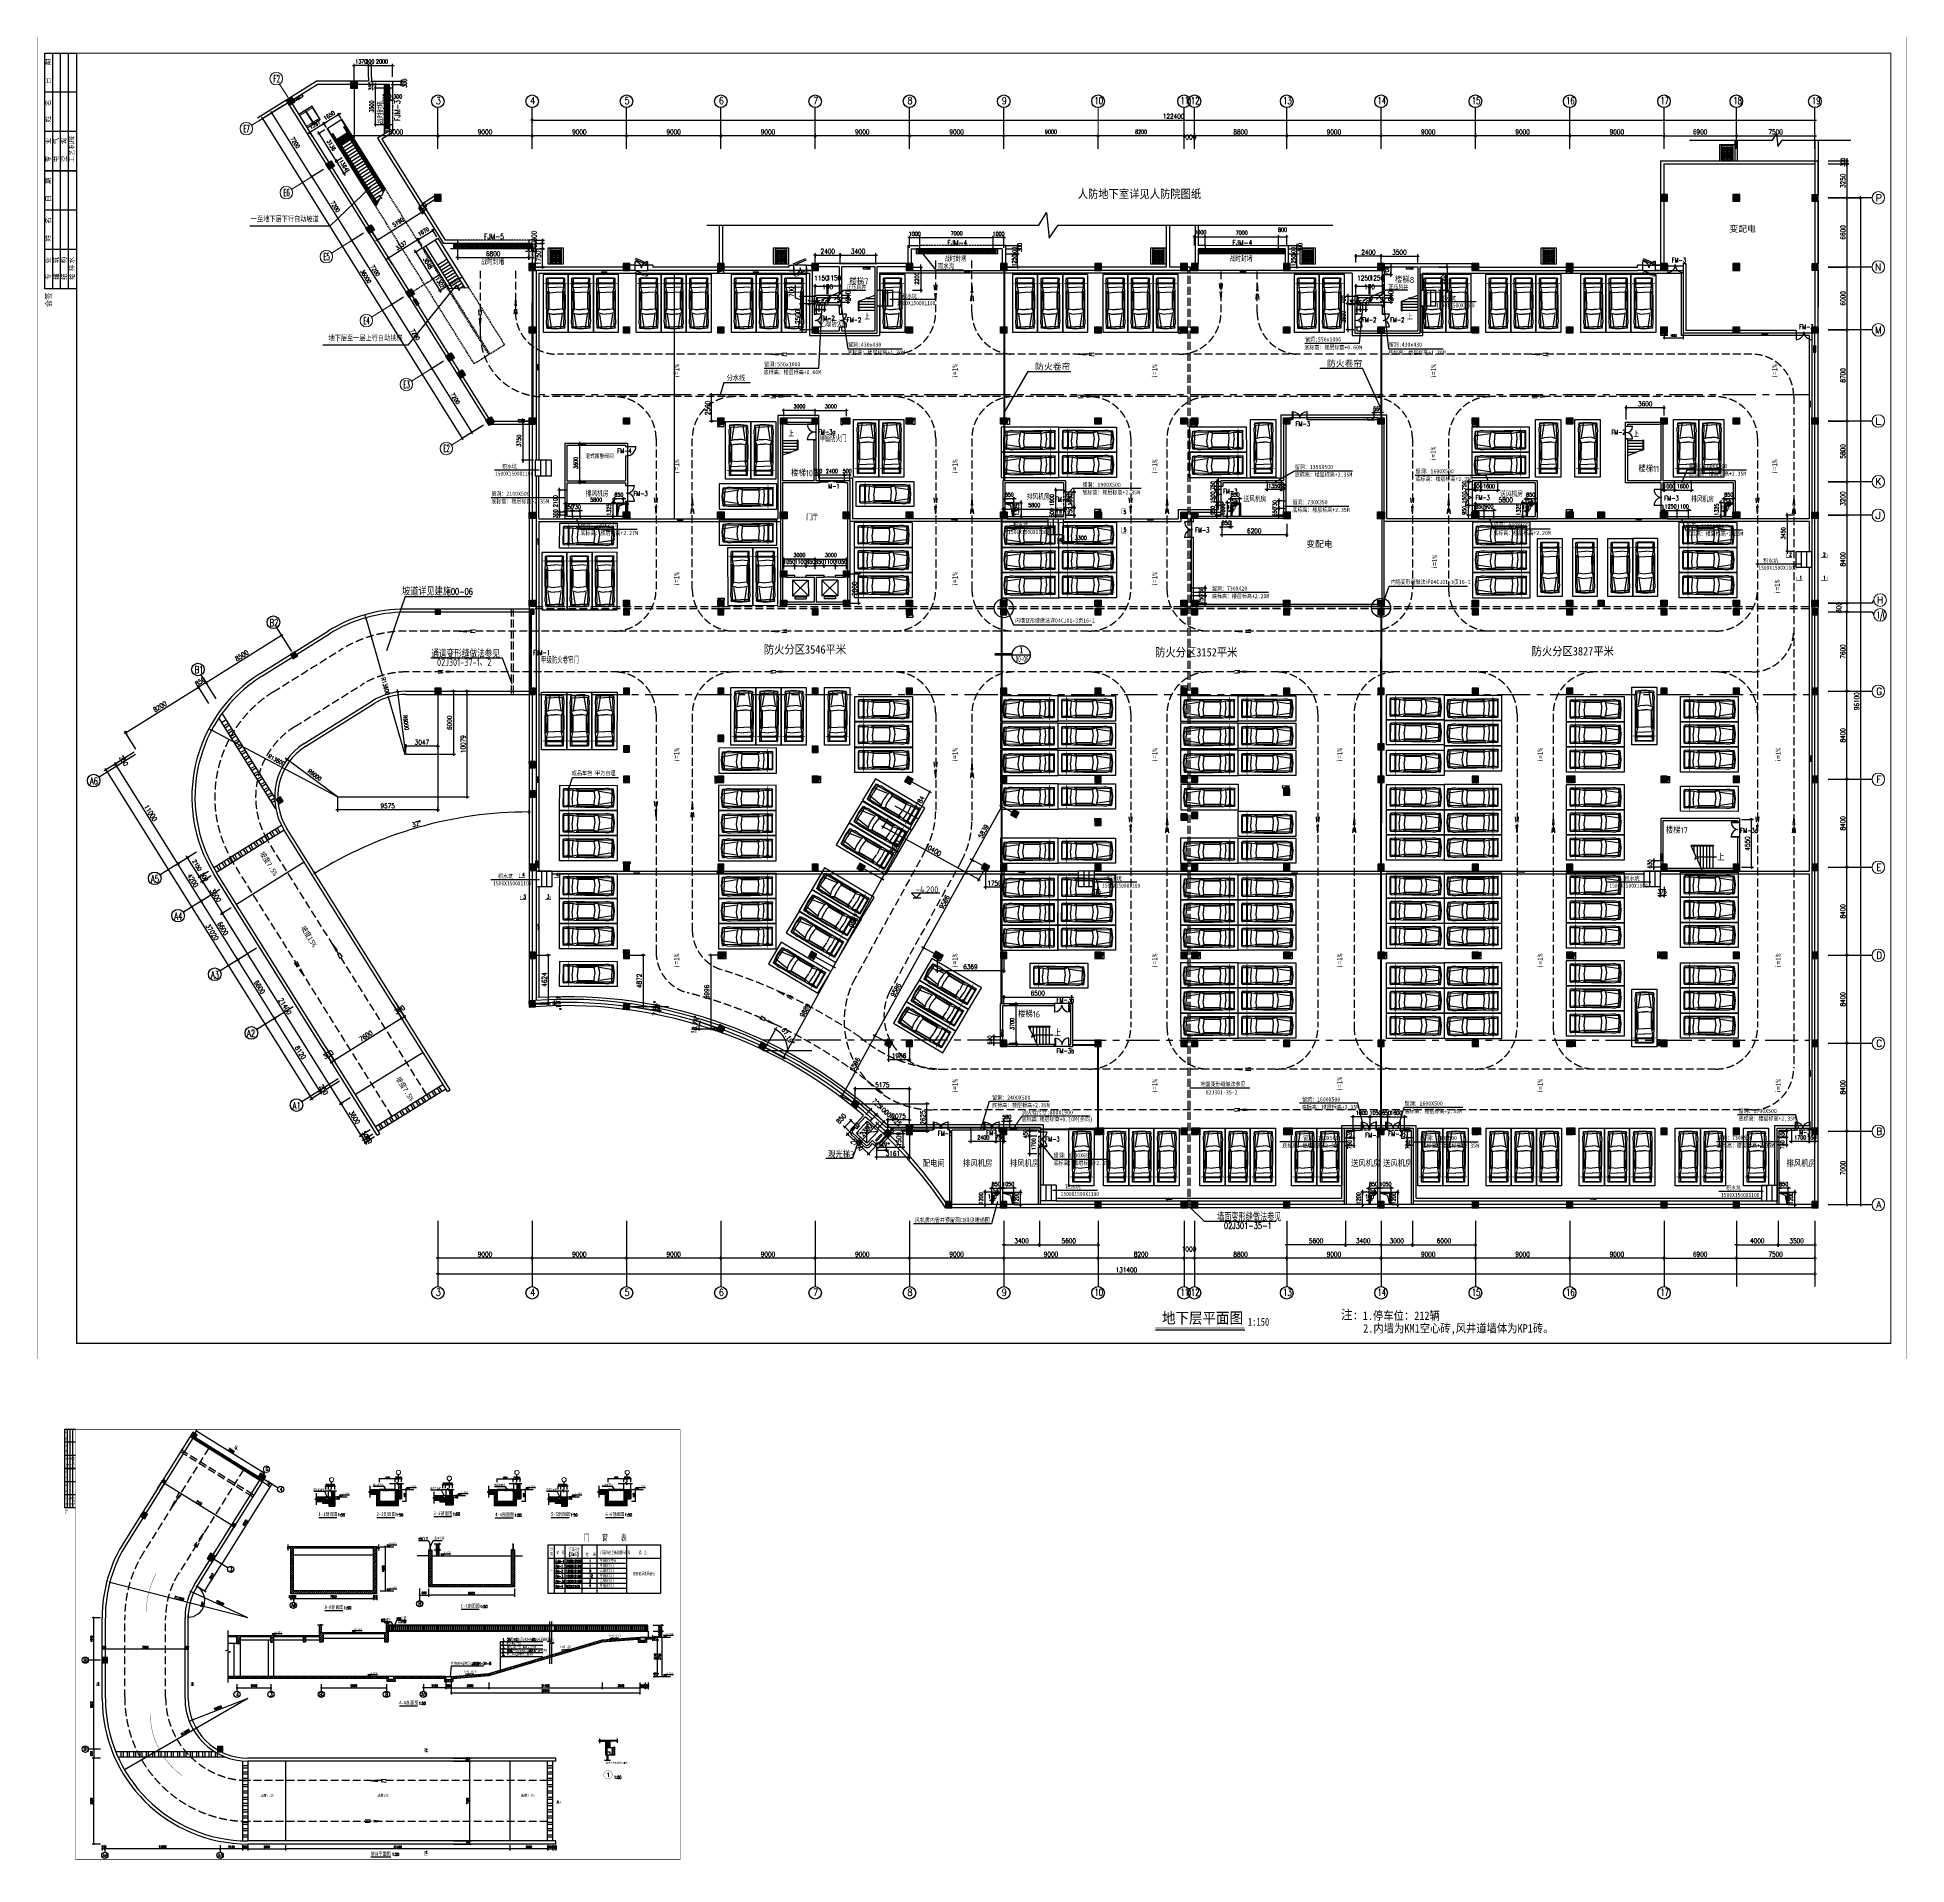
# Model space of a CAD drawing. Extents: x 953929 to 1132291, y -67290 to 107124.
import ezdxf
from ezdxf.enums import TextEntityAlignment as Align

# ---------------------------------------------------------------- set-up
doc = ezdxf.new("R2010")
doc.units = 0
doc.header["$MEASUREMENT"] = 0
for name, pattern in [('ACAD_ISO02W100', [15, 12, -3]), ('CENTER', [50.8, 31.75, -6.35, 6.35, -6.35]), ('DASH', [0.35, 0.25, -0.1])]:
    doc.linetypes.add(name, pattern=pattern)
doc.layers.get('0').update_dxf_attribs({"linetype": 'CONTINUOUS'})
doc.layers.get('DEFPOINTS').update_dxf_attribs({"linetype": 'CONTINUOUS'})
for name, color, linetype in [('0-文字', 11, 'CONTINUOUS'), ('1', 8, 'CONTINUOUS'), ('2', 6, 'ACAD_ISO02W100'), ('BALCONY', 6, 'CONTINUOUS'), ('CC', 7, 'CONTINUOUS'), ('COLUMN', 4, 'CONTINUOUS'), ('dg', 6, 'CONTINUOUS'), ('DIM', 7, 'CONTINUOUS'), ('F', 31, 'CONTINUOUS'), ('KWC', 253, 'CONTINUOUS'), ('LAYER2', 1, 'CONTINUOUS'), ('LG', 11, 'CONTINUOUS'), ('LOUTI', 3, 'CONTINUOUS'), ('PUB_DIM', 123, 'CONTINUOUS'), ('PUB_TEXT', 7, 'CONTINUOUS'), ('SOLID_HATCH', 40, 'CONTINUOUS'), ('TC', 8, 'CONTINUOUS'), ('TEXT-4', 4, 'CONTINUOUS'), ('WALL', 1, 'CONTINUOUS'), ('WIN', 4, 'CONTINUOUS'), ('WINDOW', 254, 'CONTINUOUS'), ('WINDOWS', 4, 'CONTINUOUS'), ('WZ', 1, 'CONTINUOUS'), ('柱子', 2, 'CONTINUOUS'), ('阳台', 4, 'CONTINUOUS')]:
    doc.layers.add(name, color=color, linetype=linetype)
doc.layers.add('AXIS', color=3, linetype='CONTINUOUS', lineweight=9)
doc.styles.add('_HZTXT', font='txt', dxfattribs={"width": 0.8, "bigfont": 'HZTXT'})
doc.styles.add('CHINA', font='SimSun.ttf', dxfattribs={"width": 0.85, "height": 150})
doc.styles.add('COMP', font='COMPLEX', dxfattribs={"bigfont": 'hztxt'})
doc.styles.add('COMPLEX', font='COMPLEX.shx')
doc.styles.add('CT', font='txt', dxfattribs={"width": 0.8, "bigfont": 'FS.SHX'})
doc.styles.add('DIM', font='', dxfattribs={"width": 0.75})
doc.styles.add('DIM_FONT', font='SIMPLEX.shx', dxfattribs={"width": 0.8})
doc.styles.add('FS', font='txt.shx', dxfattribs={"width": 0.66, "height": 150, "bigfont": 'fs.shx'})
doc.styles.add('H1', font='SimSun.ttf')
doc.styles.add('HZ', font='txt', dxfattribs={"width": 0.75, "oblique": 10, "bigfont": 'hztxt'})
doc.styles.add('HZ2', font='txt', dxfattribs={"width": 0.66, "height": 1200, "bigfont": 'china'})
doc.styles.add('ROMANC', font='ROMANC', dxfattribs={"height": 0.2})
doc.styles.add('ROMAND', font='romanc.shx', dxfattribs={"bigfont": 'bigfont.shx'})
doc.styles.add('ROMANS', font='romans', dxfattribs={"height": 125})
doc.styles.add('ST', font='SimSun.ttf', dxfattribs={"width": 0.6, "height": 300})
doc.styles.get("Standard").update_dxf_attribs({"font": 'txt.shx', "width": 0.8, "height": 525, "bigfont": 'h1.shx'})
doc.styles.add('TSS', font='tssdeng.shx', dxfattribs={"width": 0.85, "bigfont": 'tssdchn.shx'})
doc.styles.add('宋体', font='SimSun.ttf')
doc.styles.get('DIM').set_extended_font_data('FangSong_GB2312')
doc.dimstyles.new('100-MS-OUT', dxfattribs={"dimscale": 0, "dimtxt": 250, "dimasz": 1, "dimexe": 150, "dimexo": 0, "dimgap": 150, "dimtad": 1, "dimdec": 0, "dimzin": 0, "dimdsep": 46, "dimtxsty": 'DIM_FONT', "dimsah": 1, "dimcen": 200, "dimclrd": 4, "dimclre": 4, "dimclrt": 4, "dimadec": 0, "dimazin": 0, "dimtfac": 1, "dimtdec": 0, "dimtix": 1, "dimtmove": 2, "dimatfit": 3, "dimfxl": 0, "dimtolj": 1, "dimtzin": 0, "dimarcsym": 0})
doc.dimstyles.new('AXIS-200-arr', dxfattribs={"dimtxt": 300, "dimasz": 300, "dimexe": 250, "dimexo": 0, "dimgap": 150, "dimtad": 1, "dimdec": 0, "dimzin": 0, "dimdsep": 46, "dimtxsty": 'DIM_FONT', "dimsah": 1, "dimcen": 0.09, "dimclrd": 256, "dimclrt": 4, "dimadec": 0, "dimazin": 0, "dimtfac": 1, "dimtdec": 0, "dimtix": 1, "dimtmove": 1, "dimatfit": 3, "dimfxl": 0, "dimtolj": 1, "dimtzin": 0, "dimarcsym": 0})
doc.dimstyles.new('DIMN-200', dxfattribs={"dimtxt": 300, "dimasz": 1, "dimexe": 250, "dimexo": 0, "dimgap": 150, "dimtad": 1, "dimdec": 0, "dimdsep": 46, "dimtxsty": 'DIM_FONT', "dimblk": '_DIMX', "dimcen": 2.5, "dimclrd": 256, "dimclre": 256, "dimclrt": 4, "dimadec": 0, "dimazin": 0, "dimtfac": 1, "dimtdec": 0, "dimtix": 1, "dimtmove": 2, "dimatfit": 3, "dimldrblk": '_DIMX', "dimfxl": 0, "dimtolj": 1, "dimtzin": 0, "dimarcsym": 0})
doc.dimstyles.new('NORMAL', dxfattribs={"dimtxt": 450, "dimasz": 1, "dimexe": 150, "dimexo": 0, "dimgap": 150, "dimtad": 1, "dimdec": 0, "dimzin": 0, "dimdsep": 46, "dimtxsty": 'DIM_FONT', "dimblk1": '1', "dimblk2": '1', "dimsah": 1, "dimcen": 0, "dimclrd": 4, "dimclre": 4, "dimclrt": 4, "dimadec": 0, "dimazin": 0, "dimtfac": 1, "dimtdec": 0, "dimtmove": 0, "dimatfit": 3, "dimldrblk": '1', "dimfxl": 0, "dimtolj": 1, "dimtzin": 0, "dimarcsym": 0})
doc.dimstyles.get("Standard").update_dxf_attribs({"dimtxt": 375, "dimasz": 1, "dimexe": 150, "dimexo": 0, "dimgap": 200, "dimtad": 1, "dimdec": 0, "dimzin": 0, "dimdsep": 46, "dimtxsty": 'DIM_FONT', "dimblk1": '_DIMX', "dimblk2": '_DIMX', "dimsah": 1, "dimcen": 200, "dimclrd": 256, "dimclre": 256, "dimclrt": 4, "dimadec": 0, "dimazin": 0, "dimtfac": 1, "dimtdec": 0, "dimtix": 1, "dimtmove": 2, "dimatfit": 3, "dimldrblk": '_DIMX', "dimfxl": 0, "dimtolj": 1, "dimtzin": 0, "dimarcsym": 0})
pattern_1 = [(45, (-6195.1, 704.58), (-99.436891, 99.436891), [])]
pattern_2 = [(50, (0, 0), (268.97257, -23.53205), [28.125, -309.375]), (355, (0, 0), (-52.03175, 282.07205), [22.5, -247.5]), (100.4514, (22.41, -1.96), (216.94102, 258.53983), [23.90257, -262.92829]), (46.1842, (0, 75), (400.21539, -62.06963), [42.1875, -464.0625]), (96.6356, (33.35, 69.83), (350.49851, 365.2942), [35.85386, -394.39238]), (351.1842, (0, 75), (350.49823, 365.29448), [33.75, -371.25]), (21, (37.5, 56.25), (223.840145, -150.982084), [28.125, -309.375]), (326, (37.5, 56.25), (91.24325, 271.93127), [22.5, -247.5]), (71.4514, (56.15, 43.67), (315.083486, 120.948936), [23.90257, -262.92829]), (37.5, (0, 0), (4.559946, 124.835195), [0, -244.5, 0, -251.25, 0, -248.4375]), (7.5, (0, 0), (98.651077, 147.904392), [0, -143.25, 0, -238.875, 0, -94.6875]), (327.5, (-83.62, 0), (200.183414, -8.458077), [0, -93.75, 0, -292.5, 0, -388.125]), (317.5, (-121.12, 0), (218.694814, 37.539368), [0, -121.875, 0, -194.25, 0, -275.625])]

# ---------------------------------------------------------------- blocks, each defined once
blk = doc.blocks.new('ZHU')
at = {"layer": '柱子'}
h = blk.add_hatch(color=256, dxfattribs=at)
h.paths.add_polyline_path([(300, -300), (300, 300), (-300, 300)])
h.paths.add_polyline_path([(-300, 300), (-300, -300), (300, -300)], flags=16)
blk.add_line((-300, 300), (300, -300), dxfattribs=at)
blk.add_lwpolyline([(-300, -300), (300, -300), (300, 300), (-300, 300)], close=True, dxfattribs=at)
blk = doc.blocks.new('_DIMX')
blk.add_line((-150, 0), (150, 0))
at = {"const_width": 50}
blk.add_lwpolyline([(-70, -70), (70, 70)], dxfattribs=at)
blk = doc.blocks.new('*D26')
at = {"linetype": 'ByBlock'}
for p, q in [((977426, 100634), (976169, 99848)), ((980111, 93823), (976297, 99927)), ((981241, 94528), (979985, 93742))]:
    blk.add_line(p, q, dxfattribs=at)
at = {"layer": 'DEFPOINTS', "color": 0, "linetype": 'ByBlock'}
for p in [(976296, 99928), (977426, 100634), (981241, 94528)]:
    blk.add_point(p, dxfattribs=at)
at = {"linetype": 'ByBlock'}
for p, rotation in [((976296, 99928), 121.9999999999994), ((980112, 93822), 301.9999999999994)]:
    blk.add_blockref('_DIMX', p, dxfattribs=dict(at, rotation=rotation))
at = {"color": 4, "linetype": 'ByBlock', "insert": (978533, 97080), "char_height": 375, "attachment_point": 5, "rotation": 302, "style": 'DIM_FONT'}
blk.add_mtext('\\A1;7200', dxfattribs=at)
blk = doc.blocks.new('CW')
at = {"layer": 'KWC'}
h = blk.add_hatch(color=256, dxfattribs=at)
h.paths.add_polyline_path([(865, -412), (865, -488), (953, -488), (953, -412)])
h.paths.add_polyline_path([(800, -412), (800, -488), (712, -488), (712, -412)])
edge = h.paths.add_edge_path(flags=16)
edge.add_ellipse((756, -450), major_axis=(-10.2, 10.2), ratio=1, start_angle=-45.03346, end_angle=314.96654, ccw=False)
edge = h.paths.add_edge_path(flags=16)
edge.add_ellipse((909, -450), major_axis=(-10.2, 10.2), ratio=1, start_angle=-45.03346, end_angle=314.96654, ccw=False)
h = blk.add_hatch(color=256, dxfattribs=at)
h.paths.add_polyline_path([(800, -546), (800, -109), (865, -109), (865, -546)])
h.paths.add_polyline_path([(799, -1419), (799, -982), (865, -982), (865, -1419)])
h.paths.add_polyline_path([(799, -2292), (799, -1855), (864, -1855), (864, -2292)])
h = blk.add_hatch(color=256, dxfattribs=at)
h.paths.add_polyline_path([(864, -1989), (864, -1913), (952, -1913), (952, -1989)])
edge = h.paths.add_edge_path(flags=16)
edge.add_ellipse((908, -1951), major_axis=(-10.2, 10.2), ratio=1, start_angle=-45.03346, end_angle=314.96654, ccw=False)
edge = h.paths.add_edge_path(flags=16)
edge.add_ellipse((755, -1951), major_axis=(-10.2, 10.2), ratio=1, start_angle=-45.03346, end_angle=314.96654, ccw=False)
h.paths.add_polyline_path([(799, -1989), (799, -1913), (712, -1913), (712, -1989)])
for p, q in [((-1, -2400), (0, 0)), ((0, 0), (5500, -3)), ((349, -2022), (350, -379)), ((391, -2023), (392, -379)), ((2414, -328), (395, -334)), ((1245, -471), (397, -483)), ((712, -488), (712, -412)), ((712, -412), (800, -412)), ((800, -488), (712, -488)), ((800, -546), (799, -1855)), ((799, -982), (865, -982)), ((799, -1419), (865, -1419)), ((800, -412), (800, -488)), ((800, -546), (865, -546)), ((865, -546), (864, -1855)), ((865, -412), (865, -488)), ((953, -412), (865, -412)), ((865, -488), (953, -488)), ((953, -488), (953, -412)), ((1245, -471), (1197, -1224)), ((1244, -1976), (1197, -1222)), ((1734, -592), (1245, -471)), ((3522, -383), (1576, -397)), ((1864, -537), (1576, -397)), ((1735, -578), (1696, -1211)), ((1734, -1869), (1696, -1236)), ((3273, -579), (1735, -578)), ((3226, -538), (1864, -537)), ((4190, -340), (2414, -328)), ((3522, -383), (3226, -538)), ((3272, -1870), (3333, -1552)), ((3615, -425), (3273, -579)), ((3273, -579), (3333, -897)), ((3333, -897), (3345, -1224)), ((3333, -1552), (3345, -1225)), ((3637, -2034), (3772, -1612)), ((3646, -439), (3773, -838)), ((4970, -473), (3673, -445)), ((3772, -1612), (3802, -1226)), ((3773, -838), (3802, -1224)), ((5081, -1651), (3785, -1844)), ((5082, -800), (3786, -605)), ((4377, -312), (4190, -340)), ((4665, -317), (4377, -312)), ((4796, -365), (4665, -317)), ((5098, -381), (4796, -365)), ((4965, -2077), (4985, -1226)), ((4966, -373), (4985, -1225)), ((5003, -350), (4985, -372)), ((5139, -372), (5003, -350)), ((5097, -2070), (5154, -1230)), ((5154, -1230), (5098, -381)), ((5138, -2079), (5227, -1193)), ((5227, -1193), (5139, -372)), ((5500, -3), (5499, -2403)), ((5499, -2403), (-1, -2400)), ((2413, -2120), (393, -2067)), ((1244, -1976), (396, -1962)), ((799, -1913), (712, -1913)), ((712, -1913), (712, -1989)), ((712, -1989), (799, -1989)), ((799, -1855), (864, -1855)), ((799, -1989), (799, -1913)), ((864, -1989), (864, -1913)), ((864, -1913), (952, -1913)), ((952, -1989), (864, -1989)), ((952, -1913), (952, -1989)), ((1733, -1855), (1244, -1976)), ((1863, -1910), (1575, -2050)), ((3521, -2067), (1575, -2050)), ((3272, -1870), (1734, -1869)), ((3225, -1911), (1863, -1910)), ((4189, -2110), (2413, -2120)), ((3521, -2067), (3225, -1911)), ((3637, -2034), (3272, -1870)), ((4969, -1977), (3672, -2005)), ((4376, -2138), (4189, -2110)), ((4664, -2133), (4376, -2138)), ((4795, -2085), (4664, -2133)), ((5097, -2070), (4795, -2085)), ((5002, -2101), (4984, -2079)), ((5138, -2079), (5002, -2101))]:
    blk.add_line(p, q, dxfattribs=at)
for centre in [(756, -450), (909, -450), (755, -1951), (908, -1951)]:
    blk.add_circle(centre, 14.4, dxfattribs=at)
for centre, major_axis, start_param, end_param in [((395, -379), (-45, 0.4), -1.5589135, 0.0081451), ((437, -379), (-45, 0.1), -1.5657165, 0.0013421), ((3333, -1224), (7.95, 7.95), 5.4621403, 5.5322662), ((3509, -415), (11.2, 0.7), -1.1599547, 1.5032756), ((3624, -446), (22.5, 0.3), 0.294791, 1.978353), ((3791, -1225), (-7.95, 7.95), 3.8493597, 4.0034541), ((4974, -1225), (7.95, 7.95), 5.4745215, 5.519885), ((394, -2022), (-45, 0.1), 0.0020211, 1.5467813), ((436, -2023), (-45, 0.1), 0.0020211, 1.5467813), ((3623, -2003), (22.5, 0.4), 4.2706154, 5.9541774)]:
    blk.add_ellipse(centre, major_axis=major_axis, ratio=1, start_param=start_param, end_param=end_param, dxfattribs=at)
at = {"layer": 'KWC', "linetype": 'Continuous', "style": 'DIM', "oblique": 360, "flags": 9}
for tag in ['YSIZE', 'XSIZE']:
    blk.add_attdef(tag, (5154, -1230), '', height=0.45, rotation=179.96654, dxfattribs=at)
blk = doc.blocks.new('1')
at = {"layer": 'DIM'}
for p, q in [((-150, 0), (150, 0)), ((0, -200), (0, 200))]:
    blk.add_line(p, q, dxfattribs=at)
at = {"layer": 'DIM', "const_width": 45}
blk.add_lwpolyline([(-71, -71), (71, 71)], dxfattribs=at)
blk = doc.blocks.new('*D82')
at = {"layer": 'DEFPOINTS', "color": 0}
for p in [(1124792, 95054), (1124792, 91804), (1126592, 91804)]:
    blk.add_point(p, dxfattribs=at)
at = {"layer": 'DIM', "color": 4}
for p, q in [((1124792, 95054), (1126742, 95054)), ((1126592, 95053), (1126592, 91805)), ((1124792, 91804), (1126742, 91804))]:
    blk.add_line(p, q, dxfattribs=at)
for p, rotation in [((1126592, 95054), 90), ((1126592, 91804), 270)]:
    blk.add_blockref('1', p, dxfattribs=dict(at, rotation=rotation))
at = {"layer": 'DIM', "color": 4, "insert": (1126217, 93429), "char_height": 450, "attachment_point": 5, "rotation": 90, "style": 'DIM_FONT'}
blk.add_mtext('\\A1;3250', dxfattribs=at)
blk = doc.blocks.new('*D83')
at = {"layer": 'DEFPOINTS', "color": 0}
for p in [(1124792, 91804), (1124792, 85204), (1126592, 85204)]:
    blk.add_point(p, dxfattribs=at)
at = {"layer": 'DIM', "color": 4}
for p, q in [((1124792, 91804), (1126742, 91804)), ((1126592, 91803), (1126592, 85205)), ((1124792, 85204), (1126742, 85204))]:
    blk.add_line(p, q, dxfattribs=at)
for p, rotation in [((1126592, 91804), 90), ((1126592, 85204), 270)]:
    blk.add_blockref('1', p, dxfattribs=dict(at, rotation=rotation))
at = {"layer": 'DIM', "color": 4, "insert": (1126217, 88504), "char_height": 450, "attachment_point": 5, "rotation": 90, "style": 'DIM_FONT'}
blk.add_mtext('\\A1;6600', dxfattribs=at)
blk = doc.blocks.new('*D75')
at = {"layer": 'DEFPOINTS', "color": 0}
for p in [(1124792, 85204), (1124792, 79204), (1126592, 79204)]:
    blk.add_point(p, dxfattribs=at)
at = {"layer": 'DIM', "color": 4}
for p, q in [((1124792, 85204), (1126742, 85204)), ((1126592, 85203), (1126592, 79205)), ((1124792, 79204), (1126742, 79204))]:
    blk.add_line(p, q, dxfattribs=at)
for p, rotation in [((1126592, 85204), 90), ((1126592, 79204), 270)]:
    blk.add_blockref('1', p, dxfattribs=dict(at, rotation=rotation))
at = {"layer": 'DIM', "color": 4, "insert": (1126217, 82204), "char_height": 450, "attachment_point": 5, "rotation": 90, "style": 'DIM_FONT'}
blk.add_mtext('\\A1;6000', dxfattribs=at)
blk = doc.blocks.new('*D80')
at = {"layer": 'DEFPOINTS', "color": 0}
for p in [(1124792, 79204), (1124792, 70504), (1126592, 70504)]:
    blk.add_point(p, dxfattribs=at)
at = {"layer": 'DIM', "color": 4}
for p, q in [((1124792, 79204), (1126742, 79204)), ((1126592, 79203), (1126592, 70505)), ((1124792, 70504), (1126742, 70504))]:
    blk.add_line(p, q, dxfattribs=at)
for p, rotation in [((1126592, 79204), 90), ((1126592, 70504), 270)]:
    blk.add_blockref('1', p, dxfattribs=dict(at, rotation=rotation))
at = {"layer": 'DIM', "color": 4, "insert": (1126217, 74854), "char_height": 450, "attachment_point": 5, "rotation": 90, "style": 'DIM_FONT'}
blk.add_mtext('\\A1;8700', dxfattribs=at)
blk = doc.blocks.new('*D76')
at = {"layer": 'DEFPOINTS', "color": 0}
for p in [(1124792, 64704), (1124792, 61504), (1126592, 61504)]:
    blk.add_point(p, dxfattribs=at)
at = {"layer": 'DIM', "color": 4}
for p, q in [((1124792, 64704), (1126742, 64704)), ((1126592, 64703), (1126592, 61505)), ((1124792, 61504), (1126742, 61504))]:
    blk.add_line(p, q, dxfattribs=at)
for p, rotation in [((1126592, 64704), 90), ((1126592, 61504), 270)]:
    blk.add_blockref('1', p, dxfattribs=dict(at, rotation=rotation))
at = {"layer": 'DIM', "color": 4, "insert": (1126217, 63104), "char_height": 450, "attachment_point": 5, "rotation": 90, "style": 'DIM_FONT'}
blk.add_mtext('\\A1;3200', dxfattribs=at)
blk = doc.blocks.new('*D79')
at = {"layer": 'DEFPOINTS', "color": 0}
for p in [(1124792, 53104), (1125884, 52304), (1126592, 52304)]:
    blk.add_point(p, dxfattribs=at)
at = {"layer": 'DIM', "color": 4}
for p, q in [((1124792, 53104), (1126742, 53104)), ((1125884, 52304), (1126742, 52304)), ((1126592, 53103), (1126592, 52305))]:
    blk.add_line(p, q, dxfattribs=at)
for p, rotation in [((1126592, 53104), 90), ((1126592, 52304), 270)]:
    blk.add_blockref('1', p, dxfattribs=dict(at, rotation=rotation))
at = {"layer": 'DIM', "color": 4, "insert": (1125815, 52704), "char_height": 450, "attachment_point": 5, "rotation": 90, "style": 'DIM_FONT'}
blk.add_mtext('\\A1;800', dxfattribs=at)
blk = doc.blocks.new('*D77')
at = {"layer": 'DEFPOINTS', "color": 0}
for p in [(1124792, 61504), (1124792, 53104), (1126592, 53104)]:
    blk.add_point(p, dxfattribs=at)
at = {"layer": 'DIM', "color": 4}
for p, q in [((1124792, 61504), (1126742, 61504)), ((1126592, 61503), (1126592, 53105)), ((1124792, 53104), (1126742, 53104))]:
    blk.add_line(p, q, dxfattribs=at)
for p, rotation in [((1126592, 61504), 90), ((1126592, 53104), 270)]:
    blk.add_blockref('1', p, dxfattribs=dict(at, rotation=rotation))
at = {"layer": 'DIM', "color": 4, "insert": (1126217, 57304), "char_height": 450, "attachment_point": 5, "rotation": 90, "style": 'DIM_FONT'}
blk.add_mtext('\\A1;8400', dxfattribs=at)
blk = doc.blocks.new('*D81')
at = {"layer": 'DEFPOINTS', "color": 0}
for p in [(1124792, 70504), (1124792, 64704), (1126592, 64704)]:
    blk.add_point(p, dxfattribs=at)
at = {"layer": 'DIM', "color": 4}
for p, q in [((1124792, 70504), (1126742, 70504)), ((1126592, 70503), (1126592, 64705)), ((1124792, 64704), (1126742, 64704))]:
    blk.add_line(p, q, dxfattribs=at)
for p, rotation in [((1126592, 70504), 90), ((1126592, 64704), 270)]:
    blk.add_blockref('1', p, dxfattribs=dict(at, rotation=rotation))
at = {"layer": 'DIM', "color": 4, "insert": (1126217, 67604), "char_height": 450, "attachment_point": 5, "rotation": 90, "style": 'DIM_FONT'}
blk.add_mtext('\\A1;5800', dxfattribs=at)
blk = doc.blocks.new('*D20')
at = {"linetype": 'ByBlock'}
for p, q in [((1025144, 70956), (1025144, 71666)), ((1028143, 71516), (1025145, 71516)), ((1028144, 70956), (1028144, 71666))]:
    blk.add_line(p, q, dxfattribs=at)
at = {"layer": 'DEFPOINTS', "color": 0, "linetype": 'ByBlock'}
for p in [(1025144, 71516), (1025144, 70956), (1028144, 70956)]:
    blk.add_point(p, dxfattribs=at)
at = {"linetype": 'ByBlock', "rotation": 180}
blk.add_blockref('_DIMX', (1025144, 71516), dxfattribs=at)
at = {"linetype": 'ByBlock'}
blk.add_blockref('_DIMX', (1028144, 71516), dxfattribs=at)
at = {"color": 4, "linetype": 'ByBlock', "insert": (1026644, 71904), "char_height": 375, "attachment_point": 5, "style": 'DIM_FONT'}
blk.add_mtext('\\A1;3000', dxfattribs=at)
blk = doc.blocks.new('A$C42896F79')
at = {"layer": '1'}
for p, q in [((1121, 2195), (68, 1126)), ((1121, 2195), (2189, 1142)), ((1121, 2195), (1137, 73)), ((140, 915), (0, 772)), ((0, 772), (784, 0)), ((68, 1126), (2189, 1142)), ((68, 1126), (1137, 73)), ((140, 915), (924, 142)), ((924, 142), (784, 0)), ((2189, 1142), (1137, 73))]:
    blk.add_line(p, q, dxfattribs=at)
blk = doc.blocks.new('*D78')
at = {"layer": 'DEFPOINTS', "color": 0}
for p in [(1124792, 52304), (1126592, 52304), (1124792, 44704)]:
    blk.add_point(p, dxfattribs=at)
at = {"layer": 'DIM', "color": 4}
for p, q in [((1124792, 52304), (1126742, 52304)), ((1126592, 44705), (1126592, 52303)), ((1124792, 44704), (1126742, 44704))]:
    blk.add_line(p, q, dxfattribs=at)
for p, rotation in [((1126592, 52304), 90), ((1126592, 44704), 270)]:
    blk.add_blockref('1', p, dxfattribs=dict(at, rotation=rotation))
at = {"layer": 'DIM', "color": 4, "insert": (1126217, 48504), "char_height": 450, "attachment_point": 5, "rotation": 90, "style": 'DIM_FONT'}
blk.add_mtext('\\A1;7600', dxfattribs=at)
blk = doc.blocks.new('*D99')
at = {"layer": 'DEFPOINTS', "color": 0}
for p in [(1116044, 96498), (1123544, 97727), (1123544, 96498)]:
    blk.add_point(p, dxfattribs=at)
at = {"layer": 'DIM', "color": 4}
for p, q in [((1116044, 96498), (1116044, 97877)), ((1116045, 97727), (1123543, 97727)), ((1123544, 96498), (1123544, 97877))]:
    blk.add_line(p, q, dxfattribs=at)
at = {"layer": 'DIM', "color": 4, "rotation": 180}
blk.add_blockref('1', (1116044, 97727), dxfattribs=at)
at = {"layer": 'DIM', "color": 4}
blk.add_blockref('1', (1123544, 97727), dxfattribs=at)
at = {"layer": 'DIM', "color": 4, "insert": (1119794, 98102), "char_height": 450, "attachment_point": 5, "style": 'DIM_FONT'}
blk.add_mtext('\\A1;7500', dxfattribs=at)
blk = doc.blocks.new('*D85')
at = {"layer": 'DEFPOINTS', "color": 0}
for p in [(1100144, 97727), (1100144, 96498), (1109144, 96498)]:
    blk.add_point(p, dxfattribs=at)
at = {"layer": 'DIM', "color": 4}
for p, q in [((1100144, 96498), (1100144, 97877)), ((1109143, 97727), (1100145, 97727)), ((1109144, 96498), (1109144, 97877))]:
    blk.add_line(p, q, dxfattribs=at)
at = {"layer": 'DIM', "color": 4, "rotation": 180}
blk.add_blockref('1', (1100144, 97727), dxfattribs=at)
at = {"layer": 'DIM', "color": 4}
blk.add_blockref('1', (1109144, 97727), dxfattribs=at)
at = {"layer": 'DIM', "color": 4, "insert": (1104644, 98102), "char_height": 450, "attachment_point": 5, "style": 'DIM_FONT'}
blk.add_mtext('\\A1;9000', dxfattribs=at)
blk = doc.blocks.new('*D98')
at = {"layer": 'DEFPOINTS', "color": 0}
for p in [(1109144, 96498), (1116044, 97727), (1116044, 96498)]:
    blk.add_point(p, dxfattribs=at)
at = {"layer": 'DIM', "color": 4}
for p, q in [((1109144, 96498), (1109144, 97877)), ((1109145, 97727), (1116043, 97727)), ((1116044, 96498), (1116044, 97877))]:
    blk.add_line(p, q, dxfattribs=at)
at = {"layer": 'DIM', "color": 4, "rotation": 180}
blk.add_blockref('1', (1109144, 97727), dxfattribs=at)
at = {"layer": 'DIM', "color": 4}
blk.add_blockref('1', (1116044, 97727), dxfattribs=at)
at = {"layer": 'DIM', "color": 4, "insert": (1112594, 98102), "char_height": 450, "attachment_point": 5, "style": 'DIM_FONT'}
blk.add_mtext('\\A1;6900', dxfattribs=at)
blk = doc.blocks.new('*D96')
at = {"layer": 'DEFPOINTS', "color": 0}
for p in [(1082144, 97727), (1082144, 96498), (1091144, 96498)]:
    blk.add_point(p, dxfattribs=at)
at = {"layer": 'DIM', "color": 4}
for p, q in [((1082144, 96498), (1082144, 97877)), ((1091143, 97727), (1082145, 97727)), ((1091144, 96498), (1091144, 97877))]:
    blk.add_line(p, q, dxfattribs=at)
at = {"layer": 'DIM', "color": 4, "rotation": 180}
blk.add_blockref('1', (1082144, 97727), dxfattribs=at)
at = {"layer": 'DIM', "color": 4}
blk.add_blockref('1', (1091144, 97727), dxfattribs=at)
at = {"layer": 'DIM', "color": 4, "insert": (1086644, 98102), "char_height": 450, "attachment_point": 5, "style": 'DIM_FONT'}
blk.add_mtext('\\A1;9000', dxfattribs=at)
blk = doc.blocks.new('*D95')
at = {"layer": 'DEFPOINTS', "color": 0}
for p in [(1073144, 97727), (1073144, 96498), (1082144, 96498)]:
    blk.add_point(p, dxfattribs=at)
at = {"layer": 'DIM', "color": 4}
for p, q in [((1073144, 96498), (1073144, 97877)), ((1082143, 97727), (1073145, 97727)), ((1082144, 96498), (1082144, 97877))]:
    blk.add_line(p, q, dxfattribs=at)
at = {"layer": 'DIM', "color": 4, "rotation": 180}
blk.add_blockref('1', (1073144, 97727), dxfattribs=at)
at = {"layer": 'DIM', "color": 4}
blk.add_blockref('1', (1082144, 97727), dxfattribs=at)
at = {"layer": 'DIM', "color": 4, "insert": (1077644, 98102), "char_height": 450, "attachment_point": 5, "style": 'DIM_FONT'}
blk.add_mtext('\\A1;9000', dxfattribs=at)
blk = doc.blocks.new('*D94')
at = {"layer": 'DEFPOINTS', "color": 0}
for p in [(1091144, 97727), (1091144, 96498), (1100144, 96498)]:
    blk.add_point(p, dxfattribs=at)
at = {"layer": 'DIM', "color": 4}
for p, q in [((1091144, 96498), (1091144, 97877)), ((1100143, 97727), (1091145, 97727)), ((1100144, 96498), (1100144, 97877))]:
    blk.add_line(p, q, dxfattribs=at)
at = {"layer": 'DIM', "color": 4, "rotation": 180}
blk.add_blockref('1', (1091144, 97727), dxfattribs=at)
at = {"layer": 'DIM', "color": 4}
blk.add_blockref('1', (1100144, 97727), dxfattribs=at)
at = {"layer": 'DIM', "color": 4, "insert": (1095644, 98102), "char_height": 450, "attachment_point": 5, "style": 'DIM_FONT'}
blk.add_mtext('\\A1;9000', dxfattribs=at)
blk = doc.blocks.new('*D74')
at = {"layer": 'DEFPOINTS', "color": 0}
for p in [(1116534, 32454), (1117476, 32454), (1116534, 27904)]:
    blk.add_point(p, dxfattribs=at)
at = {"layer": 'DIM', "color": 4}
for p, q in [((1116534, 32454), (1117626, 32454)), ((1117476, 27905), (1117476, 32453)), ((1116534, 27904), (1117626, 27904))]:
    blk.add_line(p, q, dxfattribs=at)
for p, rotation in [((1117476, 32454), 90), ((1117476, 27904), 270)]:
    blk.add_blockref('1', p, dxfattribs=dict(at, rotation=rotation))
at = {"layer": 'DIM', "color": 4, "insert": (1117101, 30179), "char_height": 450, "attachment_point": 5, "rotation": 90, "style": 'DIM_FONT'}
blk.add_mtext('\\A1;4550', dxfattribs=at)
blk = doc.blocks.new('*D73')
at = {"layer": 'DEFPOINTS', "color": 0}
for p in [(1124792, 36304), (1126592, 36304), (1124792, 27904)]:
    blk.add_point(p, dxfattribs=at)
at = {"layer": 'DIM', "color": 4}
for p, q in [((1124792, 36304), (1126742, 36304)), ((1126592, 27905), (1126592, 36303)), ((1124792, 27904), (1126742, 27904))]:
    blk.add_line(p, q, dxfattribs=at)
for p, rotation in [((1126592, 36304), 90), ((1126592, 27904), 270)]:
    blk.add_blockref('1', p, dxfattribs=dict(at, rotation=rotation))
at = {"layer": 'DIM', "color": 4, "insert": (1126217, 32104), "char_height": 450, "attachment_point": 5, "rotation": 90, "style": 'DIM_FONT'}
blk.add_mtext('\\A1;8400', dxfattribs=at)
blk = doc.blocks.new('*D72')
at = {"layer": 'DEFPOINTS', "color": 0}
for p in [(1124792, 19504), (1126592, 19504), (1124792, 11104)]:
    blk.add_point(p, dxfattribs=at)
at = {"layer": 'DIM', "color": 4}
for p, q in [((1124792, 19504), (1126742, 19504)), ((1126592, 11105), (1126592, 19503)), ((1124792, 11104), (1126742, 11104))]:
    blk.add_line(p, q, dxfattribs=at)
for p, rotation in [((1126592, 19504), 90), ((1126592, 11104), 270)]:
    blk.add_blockref('1', p, dxfattribs=dict(at, rotation=rotation))
at = {"layer": 'DIM', "color": 4, "insert": (1126217, 15304), "char_height": 450, "attachment_point": 5, "rotation": 90, "style": 'DIM_FONT'}
blk.add_mtext('\\A1;8400', dxfattribs=at)
blk = doc.blocks.new('*D71')
at = {"layer": 'DEFPOINTS', "color": 0}
for p in [(1124792, 27904), (1126592, 27904), (1124792, 19504)]:
    blk.add_point(p, dxfattribs=at)
at = {"layer": 'DIM', "color": 4}
for p, q in [((1124792, 27904), (1126742, 27904)), ((1126592, 19505), (1126592, 27903)), ((1124792, 19504), (1126742, 19504))]:
    blk.add_line(p, q, dxfattribs=at)
for p, rotation in [((1126592, 27904), 90), ((1126592, 19504), 270)]:
    blk.add_blockref('1', p, dxfattribs=dict(at, rotation=rotation))
at = {"layer": 'DIM', "color": 4, "insert": (1126217, 23704), "char_height": 450, "attachment_point": 5, "rotation": 90, "style": 'DIM_FONT'}
blk.add_mtext('\\A1;8400', dxfattribs=at)
blk = doc.blocks.new('*D70')
at = {"layer": 'DEFPOINTS', "color": 0}
for p in [(1124792, 2704), (1126592, 2704), (1124792, -4296)]:
    blk.add_point(p, dxfattribs=at)
at = {"layer": 'DIM', "color": 4}
for p, q in [((1124792, 2704), (1126742, 2704)), ((1126592, -4295), (1126592, 2703)), ((1124792, -4296), (1126742, -4296))]:
    blk.add_line(p, q, dxfattribs=at)
for p, rotation in [((1126592, 2704), 90), ((1126592, -4296), 270)]:
    blk.add_blockref('1', p, dxfattribs=dict(at, rotation=rotation))
at = {"layer": 'DIM', "color": 4, "insert": (1126217, -796), "char_height": 450, "attachment_point": 5, "rotation": 90, "style": 'DIM_FONT'}
blk.add_mtext('\\A1;7000', dxfattribs=at)
blk = doc.blocks.new('*D69')
at = {"layer": 'DEFPOINTS', "color": 0}
for p in [(1124792, 11104), (1126592, 11104), (1124792, 2704)]:
    blk.add_point(p, dxfattribs=at)
at = {"layer": 'DIM', "color": 4}
for p, q in [((1124792, 11104), (1126742, 11104)), ((1126592, 2705), (1126592, 11103)), ((1124792, 2704), (1126742, 2704))]:
    blk.add_line(p, q, dxfattribs=at)
for p, rotation in [((1126592, 11104), 90), ((1126592, 2704), 270)]:
    blk.add_blockref('1', p, dxfattribs=dict(at, rotation=rotation))
at = {"layer": 'DIM', "color": 4, "insert": (1126217, 6904), "char_height": 450, "attachment_point": 5, "rotation": 90, "style": 'DIM_FONT'}
blk.add_mtext('\\A1;8400', dxfattribs=at)
blk = doc.blocks.new('A$C5A4B61BD')
for p, q in [((0, 753), (0, 658)), ((84, 753), (0, 753)), ((0, 658), (42, 658)), ((42, 706), (84, 706)), ((42, 658), (42, 706)), ((42, 658), (42, 0)), ((84, 658), (42, 658)), ((42, 0), (84, 0)), ((84, 706), (84, 753)), ((84, 0), (84, 658)), ((1416, 753), (1500, 753)), ((1416, 706), (1416, 753)), ((1458, 706), (1416, 706)), ((1416, 0), (1416, 658)), ((1416, 658), (1458, 658)), ((1458, 0), (1416, 0)), ((1458, 658), (1458, 706)), ((1458, 658), (1458, 0)), ((1500, 658), (1458, 658)), ((1500, 753), (1500, 658))]:
    blk.add_line(p, q)
for centre, major_axis, start_param, end_param in [((79, 670), (501, 465), 3.9269908, 5.4977871), ((1421, 670), (-501, 465), 0.7853982, 2.3561945)]:
    blk.add_ellipse(centre, major_axis=major_axis, ratio=0.962752, start_param=start_param, end_param=end_param)
blk = doc.blocks.new('*D66')
at = {"layer": 'DEFPOINTS', "color": 0}
for p in [(1120044, -5837), (1123544, -5837), (1123544, -8125)]:
    blk.add_point(p, dxfattribs=at)
at = {"layer": 'DIM', "color": 4}
for p, q in [((1120044, -5837), (1120044, -8275)), ((1123544, -5837), (1123544, -8275)), ((1120045, -8125), (1123543, -8125))]:
    blk.add_line(p, q, dxfattribs=at)
at = {"layer": 'DIM', "color": 4, "rotation": 180}
blk.add_blockref('1', (1120044, -8125), dxfattribs=at)
at = {"layer": 'DIM', "color": 4}
blk.add_blockref('1', (1123544, -8125), dxfattribs=at)
at = {"layer": 'DIM', "color": 4, "insert": (1121794, -7750), "char_height": 450, "attachment_point": 5, "style": 'DIM_FONT'}
blk.add_mtext('\\A1;3500', dxfattribs=at)
blk = doc.blocks.new('*D65')
at = {"layer": 'DEFPOINTS', "color": 0}
for p in [(1116044, -5837), (1123544, -5837), (1123544, -9410)]:
    blk.add_point(p, dxfattribs=at)
at = {"layer": 'DIM', "color": 4}
for p, q in [((1116044, -5837), (1116044, -9560)), ((1123544, -5837), (1123544, -9560)), ((1116045, -9410), (1123543, -9410))]:
    blk.add_line(p, q, dxfattribs=at)
at = {"layer": 'DIM', "color": 4, "rotation": 180}
blk.add_blockref('1', (1116044, -9410), dxfattribs=at)
at = {"layer": 'DIM', "color": 4}
blk.add_blockref('1', (1123544, -9410), dxfattribs=at)
at = {"layer": 'DIM', "color": 4, "insert": (1119794, -9035), "char_height": 450, "attachment_point": 5, "style": 'DIM_FONT'}
blk.add_mtext('\\A1;7500', dxfattribs=at)
blk = doc.blocks.new('*D64')
at = {"layer": 'DEFPOINTS', "color": 0}
for p in [(1116044, -5837), (1120044, -5837), (1120044, -8125)]:
    blk.add_point(p, dxfattribs=at)
at = {"layer": 'DIM', "color": 4}
for p, q in [((1116044, -5837), (1116044, -8275)), ((1120044, -5837), (1120044, -8275)), ((1116045, -8125), (1120043, -8125))]:
    blk.add_line(p, q, dxfattribs=at)
at = {"layer": 'DIM', "color": 4, "rotation": 180}
blk.add_blockref('1', (1116044, -8125), dxfattribs=at)
at = {"layer": 'DIM', "color": 4}
blk.add_blockref('1', (1120044, -8125), dxfattribs=at)
at = {"layer": 'DIM', "color": 4, "insert": (1118044, -7750), "char_height": 450, "attachment_point": 5, "style": 'DIM_FONT'}
blk.add_mtext('\\A1;4000', dxfattribs=at)
blk = doc.blocks.new('*D45')
at = {"layer": 'DEFPOINTS', "color": 0}
for p in [(1100144, -5837), (1109144, -5837), (1100144, -9410)]:
    blk.add_point(p, dxfattribs=at)
at = {"layer": 'DIM', "color": 4}
for p, q in [((1100144, -5837), (1100144, -9560)), ((1109144, -5837), (1109144, -9560)), ((1109143, -9410), (1100145, -9410))]:
    blk.add_line(p, q, dxfattribs=at)
at = {"layer": 'DIM', "color": 4, "rotation": 180}
blk.add_blockref('1', (1100144, -9410), dxfattribs=at)
at = {"layer": 'DIM', "color": 4}
blk.add_blockref('1', (1109144, -9410), dxfattribs=at)
at = {"layer": 'DIM', "color": 4, "insert": (1104644, -9035), "char_height": 450, "attachment_point": 5, "style": 'DIM_FONT'}
blk.add_mtext('\\A1;9000', dxfattribs=at)
blk = doc.blocks.new('*D63')
at = {"layer": 'DEFPOINTS', "color": 0}
for p in [(1109144, -5837), (1116044, -5837), (1116044, -9410)]:
    blk.add_point(p, dxfattribs=at)
at = {"layer": 'DIM', "color": 4}
for p, q in [((1109144, -5837), (1109144, -9560)), ((1116044, -5837), (1116044, -9560)), ((1109145, -9410), (1116043, -9410))]:
    blk.add_line(p, q, dxfattribs=at)
at = {"layer": 'DIM', "color": 4, "rotation": 180}
blk.add_blockref('1', (1109144, -9410), dxfattribs=at)
at = {"layer": 'DIM', "color": 4}
blk.add_blockref('1', (1116044, -9410), dxfattribs=at)
at = {"layer": 'DIM', "color": 4, "insert": (1112594, -9035), "char_height": 450, "attachment_point": 5, "style": 'DIM_FONT'}
blk.add_mtext('\\A1;6900', dxfattribs=at)
blk = doc.blocks.new('*D62')
at = {"layer": 'DEFPOINTS', "color": 0}
for p in [(1082144, -5837), (1085144, -5837), (1085144, -8125)]:
    blk.add_point(p, dxfattribs=at)
at = {"layer": 'DIM', "color": 4}
for p, q in [((1082144, -5837), (1082144, -8275)), ((1085144, -5837), (1085144, -8275)), ((1082145, -8125), (1085143, -8125))]:
    blk.add_line(p, q, dxfattribs=at)
at = {"layer": 'DIM', "color": 4, "rotation": 180}
blk.add_blockref('1', (1082144, -8125), dxfattribs=at)
at = {"layer": 'DIM', "color": 4}
blk.add_blockref('1', (1085144, -8125), dxfattribs=at)
at = {"layer": 'DIM', "color": 4, "insert": (1083644, -7750), "char_height": 450, "attachment_point": 5, "style": 'DIM_FONT'}
blk.add_mtext('\\A1;3000', dxfattribs=at)
blk = doc.blocks.new('*D61')
at = {"layer": 'DEFPOINTS', "color": 0}
for p in [(1082144, -5837), (1091144, -5837), (1082144, -9410)]:
    blk.add_point(p, dxfattribs=at)
at = {"layer": 'DIM', "color": 4}
for p, q in [((1082144, -5837), (1082144, -9560)), ((1091144, -5837), (1091144, -9560)), ((1091143, -9410), (1082145, -9410))]:
    blk.add_line(p, q, dxfattribs=at)
at = {"layer": 'DIM', "color": 4, "rotation": 180}
blk.add_blockref('1', (1082144, -9410), dxfattribs=at)
at = {"layer": 'DIM', "color": 4}
blk.add_blockref('1', (1091144, -9410), dxfattribs=at)
at = {"layer": 'DIM', "color": 4, "insert": (1086644, -9035), "char_height": 450, "attachment_point": 5, "style": 'DIM_FONT'}
blk.add_mtext('\\A1;9000', dxfattribs=at)
blk = doc.blocks.new('*D60')
at = {"layer": 'DEFPOINTS', "color": 0}
for p in [(1085144, -5837), (1091144, -5837), (1091144, -8125)]:
    blk.add_point(p, dxfattribs=at)
at = {"layer": 'DIM', "color": 4}
for p, q in [((1085144, -5837), (1085144, -8275)), ((1091144, -5837), (1091144, -8275)), ((1085145, -8125), (1091143, -8125))]:
    blk.add_line(p, q, dxfattribs=at)
at = {"layer": 'DIM', "color": 4, "rotation": 180}
blk.add_blockref('1', (1085144, -8125), dxfattribs=at)
at = {"layer": 'DIM', "color": 4}
blk.add_blockref('1', (1091144, -8125), dxfattribs=at)
at = {"layer": 'DIM', "color": 4, "insert": (1088144, -7750), "char_height": 450, "attachment_point": 5, "style": 'DIM_FONT'}
blk.add_mtext('\\A1;6000', dxfattribs=at)
blk = doc.blocks.new('*D58')
at = {"layer": 'DEFPOINTS', "color": 0}
for p in [(1073144, -5837), (1078744, -5837), (1073144, -8125)]:
    blk.add_point(p, dxfattribs=at)
at = {"layer": 'DIM', "color": 4}
for p, q in [((1073144, -5837), (1073144, -8275)), ((1078744, -5837), (1078744, -8275)), ((1078743, -8125), (1073145, -8125))]:
    blk.add_line(p, q, dxfattribs=at)
at = {"layer": 'DIM', "color": 4, "rotation": 180}
blk.add_blockref('1', (1073144, -8125), dxfattribs=at)
at = {"layer": 'DIM', "color": 4}
blk.add_blockref('1', (1078744, -8125), dxfattribs=at)
at = {"layer": 'DIM', "color": 4, "insert": (1075944, -7750), "char_height": 450, "attachment_point": 5, "style": 'DIM_FONT'}
blk.add_mtext('\\A1;5600', dxfattribs=at)
blk = doc.blocks.new('*D55')
at = {"layer": 'DEFPOINTS', "color": 0}
for p in [(1073144, -5837), (1082144, -5837), (1073144, -9410)]:
    blk.add_point(p, dxfattribs=at)
at = {"layer": 'DIM', "color": 4}
for p, q in [((1073144, -5837), (1073144, -9560)), ((1082144, -5837), (1082144, -9560)), ((1082143, -9410), (1073145, -9410))]:
    blk.add_line(p, q, dxfattribs=at)
at = {"layer": 'DIM', "color": 4, "rotation": 180}
blk.add_blockref('1', (1073144, -9410), dxfattribs=at)
at = {"layer": 'DIM', "color": 4}
blk.add_blockref('1', (1082144, -9410), dxfattribs=at)
at = {"layer": 'DIM', "color": 4, "insert": (1077644, -9035), "char_height": 450, "attachment_point": 5, "style": 'DIM_FONT'}
blk.add_mtext('\\A1;9000', dxfattribs=at)
blk = doc.blocks.new('*D54')
at = {"layer": 'DEFPOINTS', "color": 0}
for p in [(1078744, -5837), (1082144, -5837), (1078744, -8125)]:
    blk.add_point(p, dxfattribs=at)
at = {"layer": 'DIM', "color": 4}
for p, q in [((1078744, -5837), (1078744, -8275)), ((1082144, -5837), (1082144, -8275)), ((1082143, -8125), (1078745, -8125))]:
    blk.add_line(p, q, dxfattribs=at)
at = {"layer": 'DIM', "color": 4, "rotation": 180}
blk.add_blockref('1', (1078744, -8125), dxfattribs=at)
at = {"layer": 'DIM', "color": 4}
blk.add_blockref('1', (1082144, -8125), dxfattribs=at)
at = {"layer": 'DIM', "color": 4, "insert": (1080444, -7750), "char_height": 450, "attachment_point": 5, "style": 'DIM_FONT'}
blk.add_mtext('\\A1;3400', dxfattribs=at)
blk = doc.blocks.new('*D59')
at = {"layer": 'DEFPOINTS', "color": 0}
for p in [(1091144, -5837), (1100144, -5837), (1091144, -9410)]:
    blk.add_point(p, dxfattribs=at)
at = {"layer": 'DIM', "color": 4}
for p, q in [((1091144, -5837), (1091144, -9560)), ((1100144, -5837), (1100144, -9560)), ((1100143, -9410), (1091145, -9410))]:
    blk.add_line(p, q, dxfattribs=at)
at = {"layer": 'DIM', "color": 4, "rotation": 180}
blk.add_blockref('1', (1091144, -9410), dxfattribs=at)
at = {"layer": 'DIM', "color": 4}
blk.add_blockref('1', (1100144, -9410), dxfattribs=at)
at = {"layer": 'DIM', "color": 4, "insert": (1095644, -9035), "char_height": 450, "attachment_point": 5, "style": 'DIM_FONT'}
blk.add_mtext('\\A1;9000', dxfattribs=at)
blk = doc.blocks.new('*D68')
at = {"layer": 'DEFPOINTS', "color": 0}
for p in [(1124792, 91804), (1124792, -4296), (1127901, -4296)]:
    blk.add_point(p, dxfattribs=at)
at = {"layer": 'DIM', "color": 4}
for p, q in [((1124792, 91804), (1128051, 91804)), ((1127901, 91803), (1127901, -4295)), ((1124792, -4296), (1128051, -4296))]:
    blk.add_line(p, q, dxfattribs=at)
for p, rotation in [((1127901, 91804), 90), ((1127901, -4296), 270)]:
    blk.add_blockref('1', p, dxfattribs=dict(at, rotation=rotation))
at = {"layer": 'DIM', "color": 4, "insert": (1127526, 43754), "char_height": 450, "attachment_point": 5, "rotation": 90, "style": 'DIM_FONT'}
blk.add_mtext('\\A1;96100', dxfattribs=at)
blk = doc.blocks.new('*D67')
at = {"layer": 'DEFPOINTS', "color": 0}
for p in [(1124792, 44704), (1126592, 44704), (1124792, 36304)]:
    blk.add_point(p, dxfattribs=at)
at = {"layer": 'DIM', "color": 4}
for p, q in [((1124792, 44704), (1126742, 44704)), ((1126592, 36305), (1126592, 44703)), ((1124792, 36304), (1126742, 36304))]:
    blk.add_line(p, q, dxfattribs=at)
for p, rotation in [((1126592, 44704), 90), ((1126592, 36304), 270)]:
    blk.add_blockref('1', p, dxfattribs=dict(at, rotation=rotation))
at = {"layer": 'DIM', "color": 4, "insert": (1126217, 40504), "char_height": 450, "attachment_point": 5, "rotation": 90, "style": 'DIM_FONT'}
blk.add_mtext('\\A1;8400', dxfattribs=at)
blk = doc.blocks.new('*D97')
at = {"layer": 'DEFPOINTS', "color": 0}
for p in [(1063344, 97727), (1063344, 96498), (1064344, 96498)]:
    blk.add_point(p, dxfattribs=at)
at = {"layer": 'DIM', "color": 4}
for p, q in [((1063344, 96498), (1063344, 97877)), ((1064343, 97727), (1063345, 97727)), ((1064344, 96498), (1064344, 97877))]:
    blk.add_line(p, q, dxfattribs=at)
at = {"layer": 'DIM', "color": 4, "rotation": 180}
blk.add_blockref('1', (1063344, 97727), dxfattribs=at)
at = {"layer": 'DIM', "color": 4}
blk.add_blockref('1', (1064344, 97727), dxfattribs=at)
at = {"layer": 'DIM', "color": 4, "insert": (1063819, 97601), "char_height": 450, "attachment_point": 5, "style": 'DIM_FONT'}
blk.add_mtext('\\A1;1000', dxfattribs=at)
blk = doc.blocks.new('*D88')
at = {"linetype": 'ByBlock'}
for p, q in [((1055144, 96498), (1055144, 97877)), ((1063343, 97727), (1055145, 97727)), ((1063344, 96498), (1063344, 97877))]:
    blk.add_line(p, q, dxfattribs=at)
at = {"layer": 'DEFPOINTS', "color": 0, "linetype": 'ByBlock'}
for p in [(1055144, 97727), (1055144, 96498), (1063344, 96498)]:
    blk.add_point(p, dxfattribs=at)
at = {"linetype": 'ByBlock', "rotation": 180}
blk.add_blockref('_DIMX', (1055144, 97727), dxfattribs=at)
at = {"linetype": 'ByBlock'}
blk.add_blockref('_DIMX', (1063344, 97727), dxfattribs=at)
at = {"color": 4, "linetype": 'ByBlock', "insert": (1059244, 98114), "char_height": 375, "attachment_point": 5, "style": 'DIM_FONT'}
blk.add_mtext('\\A1;8200', dxfattribs=at)
blk = doc.blocks.new('*D92')
at = {"layer": 'DEFPOINTS', "color": 0}
for p in [(1037144, 97727), (1037144, 96498), (1046144, 96498)]:
    blk.add_point(p, dxfattribs=at)
at = {"layer": 'DIM', "color": 4}
for p, q in [((1037144, 96498), (1037144, 97877)), ((1046143, 97727), (1037145, 97727)), ((1046144, 96498), (1046144, 97877))]:
    blk.add_line(p, q, dxfattribs=at)
at = {"layer": 'DIM', "color": 4, "rotation": 180}
blk.add_blockref('1', (1037144, 97727), dxfattribs=at)
at = {"layer": 'DIM', "color": 4}
blk.add_blockref('1', (1046144, 97727), dxfattribs=at)
at = {"layer": 'DIM', "color": 4, "insert": (1041644, 98102), "char_height": 450, "attachment_point": 5, "style": 'DIM_FONT'}
blk.add_mtext('\\A1;9000', dxfattribs=at)
blk = doc.blocks.new('*D91')
at = {"linetype": 'ByBlock'}
for p, q in [((1046144, 96498), (1046144, 97877)), ((1055143, 97727), (1046145, 97727)), ((1055144, 96498), (1055144, 97877))]:
    blk.add_line(p, q, dxfattribs=at)
at = {"layer": 'DEFPOINTS', "color": 0, "linetype": 'ByBlock'}
for p in [(1046144, 97727), (1046144, 96498), (1055144, 96498)]:
    blk.add_point(p, dxfattribs=at)
at = {"linetype": 'ByBlock', "rotation": 180}
blk.add_blockref('_DIMX', (1046144, 97727), dxfattribs=at)
at = {"linetype": 'ByBlock'}
blk.add_blockref('_DIMX', (1055144, 97727), dxfattribs=at)
at = {"color": 4, "linetype": 'ByBlock', "insert": (1050644, 98114), "char_height": 375, "attachment_point": 5, "style": 'DIM_FONT'}
blk.add_mtext('\\A1;9000', dxfattribs=at)
blk = doc.blocks.new('*D90')
at = {"layer": 'DEFPOINTS', "color": 0}
for p in [(1019144, 97727), (1019144, 96498), (1028144, 96498)]:
    blk.add_point(p, dxfattribs=at)
at = {"layer": 'DIM', "color": 4}
for p, q in [((1019144, 96498), (1019144, 97877)), ((1028143, 97727), (1019145, 97727)), ((1028144, 96498), (1028144, 97877))]:
    blk.add_line(p, q, dxfattribs=at)
at = {"layer": 'DIM', "color": 4, "rotation": 180}
blk.add_blockref('1', (1019144, 97727), dxfattribs=at)
at = {"layer": 'DIM', "color": 4}
blk.add_blockref('1', (1028144, 97727), dxfattribs=at)
at = {"layer": 'DIM', "color": 4, "insert": (1023644, 98102), "char_height": 450, "attachment_point": 5, "style": 'DIM_FONT'}
blk.add_mtext('\\A1;9000', dxfattribs=at)
blk = doc.blocks.new('*D86')
at = {"layer": 'DEFPOINTS', "color": 0}
for p in [(1010144, 97727), (1010144, 96498), (1019144, 96498)]:
    blk.add_point(p, dxfattribs=at)
at = {"layer": 'DIM', "color": 4}
for p, q in [((1010144, 96498), (1010144, 97877)), ((1019143, 97727), (1010145, 97727)), ((1019144, 96498), (1019144, 97877))]:
    blk.add_line(p, q, dxfattribs=at)
at = {"layer": 'DIM', "color": 4, "rotation": 180}
blk.add_blockref('1', (1010144, 97727), dxfattribs=at)
at = {"layer": 'DIM', "color": 4}
blk.add_blockref('1', (1019144, 97727), dxfattribs=at)
at = {"layer": 'DIM', "color": 4, "insert": (1014644, 98102), "char_height": 450, "attachment_point": 5, "style": 'DIM_FONT'}
blk.add_mtext('\\A1;9000', dxfattribs=at)
blk = doc.blocks.new('*D89')
at = {"layer": 'DEFPOINTS', "color": 0}
for p in [(1028144, 97727), (1028144, 96498), (1037144, 96498)]:
    blk.add_point(p, dxfattribs=at)
at = {"layer": 'DIM', "color": 4}
for p, q in [((1028144, 96498), (1028144, 97877)), ((1037143, 97727), (1028145, 97727)), ((1037144, 96498), (1037144, 97877))]:
    blk.add_line(p, q, dxfattribs=at)
at = {"layer": 'DIM', "color": 4, "rotation": 180}
blk.add_blockref('1', (1028144, 97727), dxfattribs=at)
at = {"layer": 'DIM', "color": 4}
blk.add_blockref('1', (1037144, 97727), dxfattribs=at)
at = {"layer": 'DIM', "color": 4, "insert": (1032644, 98102), "char_height": 450, "attachment_point": 5, "style": 'DIM_FONT'}
blk.add_mtext('\\A1;9000', dxfattribs=at)
blk = doc.blocks.new('*D87')
at = {"layer": 'DEFPOINTS', "color": 0}
for p in [(1001144, 97727), (1001144, 96498), (1010144, 96498)]:
    blk.add_point(p, dxfattribs=at)
at = {"layer": 'DIM', "color": 4}
for p, q in [((1001144, 96498), (1001144, 97877)), ((1010143, 97727), (1001145, 97727)), ((1010144, 96498), (1010144, 97877))]:
    blk.add_line(p, q, dxfattribs=at)
at = {"layer": 'DIM', "color": 4, "rotation": 180}
blk.add_blockref('1', (1001144, 97727), dxfattribs=at)
at = {"layer": 'DIM', "color": 4}
blk.add_blockref('1', (1010144, 97727), dxfattribs=at)
at = {"layer": 'DIM', "color": 4, "insert": (1005644, 98102), "char_height": 450, "attachment_point": 5, "style": 'DIM_FONT'}
blk.add_mtext('\\A1;9000', dxfattribs=at)
blk = doc.blocks.new('*D57')
at = {"layer": 'DEFPOINTS', "color": 0}
for p in [(1063344, -5837), (1064344, -5837), (1063344, -9410)]:
    blk.add_point(p, dxfattribs=at)
at = {"layer": 'DIM', "color": 4}
for p, q in [((1063344, -5837), (1063344, -9560)), ((1064344, -5837), (1064344, -9560)), ((1064343, -9410), (1063345, -9410))]:
    blk.add_line(p, q, dxfattribs=at)
at = {"layer": 'DIM', "color": 4, "rotation": 180}
blk.add_blockref('1', (1063344, -9410), dxfattribs=at)
at = {"layer": 'DIM', "color": 4}
blk.add_blockref('1', (1064344, -9410), dxfattribs=at)
at = {"layer": 'DIM', "color": 4, "insert": (1063819, -8533), "char_height": 450, "attachment_point": 5, "style": 'DIM_FONT'}
blk.add_mtext('\\A1;1000', dxfattribs=at)
blk = doc.blocks.new('*D48')
at = {"layer": 'DEFPOINTS', "color": 0}
for p in [(1055144, -5837), (1063344, -5837), (1055144, -9410)]:
    blk.add_point(p, dxfattribs=at)
at = {"layer": 'DIM', "color": 4}
for p, q in [((1055144, -5837), (1055144, -9560)), ((1063344, -5837), (1063344, -9560)), ((1063343, -9410), (1055145, -9410))]:
    blk.add_line(p, q, dxfattribs=at)
at = {"layer": 'DIM', "color": 4, "rotation": 180}
blk.add_blockref('1', (1055144, -9410), dxfattribs=at)
at = {"layer": 'DIM', "color": 4}
blk.add_blockref('1', (1063344, -9410), dxfattribs=at)
at = {"layer": 'DIM', "color": 4, "insert": (1059244, -9035), "char_height": 450, "attachment_point": 5, "style": 'DIM_FONT'}
blk.add_mtext('\\A1;8200', dxfattribs=at)
blk = doc.blocks.new('*D53')
at = {"layer": 'DEFPOINTS', "color": 0}
for p in [(1037144, -5837), (1046144, -5837), (1037144, -9410)]:
    blk.add_point(p, dxfattribs=at)
at = {"layer": 'DIM', "color": 4}
for p, q in [((1037144, -5837), (1037144, -9560)), ((1046144, -5837), (1046144, -9560)), ((1046143, -9410), (1037145, -9410))]:
    blk.add_line(p, q, dxfattribs=at)
at = {"layer": 'DIM', "color": 4, "rotation": 180}
blk.add_blockref('1', (1037144, -9410), dxfattribs=at)
at = {"layer": 'DIM', "color": 4}
blk.add_blockref('1', (1046144, -9410), dxfattribs=at)
at = {"layer": 'DIM', "color": 4, "insert": (1041644, -9035), "char_height": 450, "attachment_point": 5, "style": 'DIM_FONT'}
blk.add_mtext('\\A1;9000', dxfattribs=at)
blk = doc.blocks.new('*D52')
at = {"layer": 'DEFPOINTS', "color": 0}
for p in [(1046144, -5837), (1055144, -5837), (1046144, -9410)]:
    blk.add_point(p, dxfattribs=at)
at = {"layer": 'DIM', "color": 4}
for p, q in [((1046144, -5837), (1046144, -9560)), ((1055144, -5837), (1055144, -9560)), ((1055143, -9410), (1046145, -9410))]:
    blk.add_line(p, q, dxfattribs=at)
at = {"layer": 'DIM', "color": 4, "rotation": 180}
blk.add_blockref('1', (1046144, -9410), dxfattribs=at)
at = {"layer": 'DIM', "color": 4}
blk.add_blockref('1', (1055144, -9410), dxfattribs=at)
at = {"layer": 'DIM', "color": 4, "insert": (1050644, -9035), "char_height": 450, "attachment_point": 5, "style": 'DIM_FONT'}
blk.add_mtext('\\A1;9000', dxfattribs=at)
blk = doc.blocks.new('*D44')
at = {"layer": 'DEFPOINTS', "color": 0}
for p in [(1046144, -5837), (1049544, -5837), (1049544, -8125)]:
    blk.add_point(p, dxfattribs=at)
at = {"layer": 'DIM', "color": 4}
for p, q in [((1046144, -5837), (1046144, -8275)), ((1049544, -5837), (1049544, -8275)), ((1046145, -8125), (1049543, -8125))]:
    blk.add_line(p, q, dxfattribs=at)
at = {"layer": 'DIM', "color": 4, "rotation": 180}
blk.add_blockref('1', (1046144, -8125), dxfattribs=at)
at = {"layer": 'DIM', "color": 4}
blk.add_blockref('1', (1049544, -8125), dxfattribs=at)
at = {"layer": 'DIM', "color": 4, "insert": (1047844, -7750), "char_height": 450, "attachment_point": 5, "style": 'DIM_FONT'}
blk.add_mtext('\\A1;3400', dxfattribs=at)
blk = doc.blocks.new('*D51')
at = {"layer": 'DEFPOINTS', "color": 0}
for p in [(1049544, -5837), (1055144, -5837), (1055144, -8125)]:
    blk.add_point(p, dxfattribs=at)
at = {"layer": 'DIM', "color": 4}
for p, q in [((1049544, -5837), (1049544, -8275)), ((1055144, -5837), (1055144, -8275)), ((1049545, -8125), (1055143, -8125))]:
    blk.add_line(p, q, dxfattribs=at)
at = {"layer": 'DIM', "color": 4, "rotation": 180}
blk.add_blockref('1', (1049544, -8125), dxfattribs=at)
at = {"layer": 'DIM', "color": 4}
blk.add_blockref('1', (1055144, -8125), dxfattribs=at)
at = {"layer": 'DIM', "color": 4, "insert": (1052344, -7750), "char_height": 450, "attachment_point": 5, "style": 'DIM_FONT'}
blk.add_mtext('\\A1;5600', dxfattribs=at)
blk = doc.blocks.new('*D50')
at = {"layer": 'DEFPOINTS', "color": 0}
for p in [(1019144, -5837), (1028144, -5837), (1019144, -9410)]:
    blk.add_point(p, dxfattribs=at)
at = {"layer": 'DIM', "color": 4}
for p, q in [((1019144, -5837), (1019144, -9560)), ((1028144, -5837), (1028144, -9560)), ((1028143, -9410), (1019145, -9410))]:
    blk.add_line(p, q, dxfattribs=at)
at = {"layer": 'DIM', "color": 4, "rotation": 180}
blk.add_blockref('1', (1019144, -9410), dxfattribs=at)
at = {"layer": 'DIM', "color": 4}
blk.add_blockref('1', (1028144, -9410), dxfattribs=at)
at = {"layer": 'DIM', "color": 4, "insert": (1023644, -9035), "char_height": 450, "attachment_point": 5, "style": 'DIM_FONT'}
blk.add_mtext('\\A1;9000', dxfattribs=at)
blk = doc.blocks.new('*D46')
at = {"layer": 'DEFPOINTS', "color": 0}
for p in [(1010144, -5837), (1019144, -5837), (1010144, -9410)]:
    blk.add_point(p, dxfattribs=at)
at = {"layer": 'DIM', "color": 4}
for p, q in [((1010144, -5837), (1010144, -9560)), ((1019144, -5837), (1019144, -9560)), ((1019143, -9410), (1010145, -9410))]:
    blk.add_line(p, q, dxfattribs=at)
at = {"layer": 'DIM', "color": 4, "rotation": 180}
blk.add_blockref('1', (1010144, -9410), dxfattribs=at)
at = {"layer": 'DIM', "color": 4}
blk.add_blockref('1', (1019144, -9410), dxfattribs=at)
at = {"layer": 'DIM', "color": 4, "insert": (1014644, -9035), "char_height": 450, "attachment_point": 5, "style": 'DIM_FONT'}
blk.add_mtext('\\A1;9000', dxfattribs=at)
blk = doc.blocks.new('*D49')
at = {"layer": 'DEFPOINTS', "color": 0}
for p in [(1028144, -5837), (1037144, -5837), (1028144, -9410)]:
    blk.add_point(p, dxfattribs=at)
at = {"layer": 'DIM', "color": 4}
for p, q in [((1028144, -5837), (1028144, -9560)), ((1037144, -5837), (1037144, -9560)), ((1037143, -9410), (1028145, -9410))]:
    blk.add_line(p, q, dxfattribs=at)
at = {"layer": 'DIM', "color": 4, "rotation": 180}
blk.add_blockref('1', (1028144, -9410), dxfattribs=at)
at = {"layer": 'DIM', "color": 4}
blk.add_blockref('1', (1037144, -9410), dxfattribs=at)
at = {"layer": 'DIM', "color": 4, "insert": (1032644, -9035), "char_height": 450, "attachment_point": 5, "style": 'DIM_FONT'}
blk.add_mtext('\\A1;9000', dxfattribs=at)
blk = doc.blocks.new('*D47')
at = {"layer": 'DEFPOINTS', "color": 0}
for p in [(1001144, -5837), (1010144, -5837), (1001144, -9410)]:
    blk.add_point(p, dxfattribs=at)
at = {"layer": 'DIM', "color": 4}
for p, q in [((1001144, -5837), (1001144, -9560)), ((1010144, -5837), (1010144, -9560)), ((1010143, -9410), (1001145, -9410))]:
    blk.add_line(p, q, dxfattribs=at)
at = {"layer": 'DIM', "color": 4, "rotation": 180}
blk.add_blockref('1', (1001144, -9410), dxfattribs=at)
at = {"layer": 'DIM', "color": 4}
blk.add_blockref('1', (1010144, -9410), dxfattribs=at)
at = {"layer": 'DIM', "color": 4, "insert": (1005644, -9035), "char_height": 450, "attachment_point": 5, "style": 'DIM_FONT'}
blk.add_mtext('\\A1;9000', dxfattribs=at)
blk = doc.blocks.new('*D84')
at = {"layer": 'DEFPOINTS', "color": 0}
for p in [(1123544, 99220), (1001144, 96498), (1123544, 96498)]:
    blk.add_point(p, dxfattribs=at)
at = {"layer": 'DIM', "color": 4}
for p, q in [((1001144, 96498), (1001144, 99370)), ((1001145, 99220), (1123543, 99220)), ((1123544, 96498), (1123544, 99370))]:
    blk.add_line(p, q, dxfattribs=at)
at = {"layer": 'DIM', "color": 4, "rotation": 180}
blk.add_blockref('1', (1001144, 99220), dxfattribs=at)
at = {"layer": 'DIM', "color": 4}
blk.add_blockref('1', (1123544, 99220), dxfattribs=at)
at = {"layer": 'DIM', "color": 4, "insert": (1062344, 99595), "char_height": 450, "attachment_point": 5, "style": 'DIM_FONT'}
blk.add_mtext('\\A1;122400', dxfattribs=at)
blk = doc.blocks.new('*D38')
at = {"layer": 'DEFPOINTS', "color": 0}
for p in [(992144, -5837), (1123544, -5837), (1123544, -10903)]:
    blk.add_point(p, dxfattribs=at)
at = {"layer": 'DIM', "color": 4}
for p, q in [((992144, -5837), (992144, -11053)), ((1123544, -5837), (1123544, -11053)), ((992145, -10903), (1123543, -10903))]:
    blk.add_line(p, q, dxfattribs=at)
at = {"layer": 'DIM', "color": 4, "rotation": 180}
blk.add_blockref('1', (992144, -10903), dxfattribs=at)
at = {"layer": 'DIM', "color": 4}
blk.add_blockref('1', (1123544, -10903), dxfattribs=at)
at = {"layer": 'DIM', "color": 4, "insert": (1057844, -10528), "char_height": 450, "attachment_point": 5, "style": 'DIM_FONT'}
blk.add_mtext('\\A1;131400', dxfattribs=at)
blk = doc.blocks.new('*D56')
at = {"layer": 'DEFPOINTS', "color": 0}
for p in [(1064344, -5837), (1073144, -5837), (1064344, -9410)]:
    blk.add_point(p, dxfattribs=at)
at = {"layer": 'DIM', "color": 4}
for p, q in [((1064344, -5837), (1064344, -9560)), ((1073144, -5837), (1073144, -9560)), ((1073143, -9410), (1064345, -9410))]:
    blk.add_line(p, q, dxfattribs=at)
at = {"layer": 'DIM', "color": 4, "rotation": 180}
blk.add_blockref('1', (1064344, -9410), dxfattribs=at)
at = {"layer": 'DIM', "color": 4}
blk.add_blockref('1', (1073144, -9410), dxfattribs=at)
at = {"layer": 'DIM', "color": 4, "insert": (1068744, -9035), "char_height": 450, "attachment_point": 5, "style": 'DIM_FONT'}
blk.add_mtext('\\A1;8800', dxfattribs=at)
blk = doc.blocks.new('*D93')
at = {"layer": 'DEFPOINTS', "color": 0}
for p in [(1064344, 97727), (1064344, 96498), (1073144, 96498)]:
    blk.add_point(p, dxfattribs=at)
at = {"layer": 'DIM', "color": 4}
for p, q in [((1064344, 96498), (1064344, 97877)), ((1073143, 97727), (1064345, 97727)), ((1073144, 96498), (1073144, 97877))]:
    blk.add_line(p, q, dxfattribs=at)
at = {"layer": 'DIM', "color": 4, "rotation": 180}
blk.add_blockref('1', (1064344, 97727), dxfattribs=at)
at = {"layer": 'DIM', "color": 4}
blk.add_blockref('1', (1073144, 97727), dxfattribs=at)
at = {"layer": 'DIM', "color": 4, "insert": (1068744, 98102), "char_height": 450, "attachment_point": 5, "style": 'DIM_FONT'}
blk.add_mtext('\\A1;8800', dxfattribs=at)
blk = doc.blocks.new('*D27')
at = {"linetype": 'ByBlock'}
for p, q in [((1160065, 49669), (1160063, 49669)), ((1160066, 49336), (1160066, 49819)), ((1160916, 49669), (1160066, 49669)), ((1160916, 49336), (1160916, 49819)), ((1160918, 49669), (1160919, 49669))]:
    blk.add_line(p, q, dxfattribs=at)
at = {"layer": 'DEFPOINTS', "color": 0, "linetype": 'ByBlock'}
for p in [(1160066, 49669), (1160066, 49336), (1160916, 49336)]:
    blk.add_point(p, dxfattribs=at)
at = {"linetype": 'ByBlock', "xscale": 1.5, "yscale": 1.5, "zscale": 1.5}
blk.add_blockref('_DIMX', (1160066, 49669), dxfattribs=at)
at = {"linetype": 'ByBlock', "xscale": 1.5, "yscale": 1.5, "zscale": 1.5, "rotation": 180}
blk.add_blockref('_DIMX', (1160916, 49669), dxfattribs=at)
at = {"color": 4, "linetype": 'ByBlock', "insert": (1160491, 50057), "char_height": 375, "attachment_point": 5, "style": 'DIM_FONT'}
blk.add_mtext('\\A1;850', dxfattribs=at)
blk = doc.blocks.new('*D28')
at = {"linetype": 'ByBlock'}
for p, q in [((1047173, 62704), (1047941, 62704)), ((1047791, 62706), (1047791, 62707)), ((1047791, 62704), (1047791, 61379)), ((1047173, 61379), (1047941, 61379)), ((1047791, 61378), (1047791, 61376))]:
    blk.add_line(p, q, dxfattribs=at)
at = {"layer": 'DEFPOINTS', "color": 0, "linetype": 'ByBlock'}
for p in [(1047173, 62704), (1047173, 61379), (1047791, 61379)]:
    blk.add_point(p, dxfattribs=at)
at = {"linetype": 'ByBlock', "xscale": 1.5, "yscale": 1.5, "zscale": 1.5}
for p, rotation in [((1047791, 62704), 270), ((1047791, 61379), 90)]:
    blk.add_blockref('_DIMX', p, dxfattribs=dict(at, rotation=rotation))
at = {"color": 4, "linetype": 'ByBlock', "insert": (1047404, 62042), "char_height": 375, "attachment_point": 5, "rotation": 90, "style": 'DIM_FONT'}
blk.add_mtext('\\A1;1325', dxfattribs=at)
blk = doc.blocks.new('*D29')
at = {"linetype": 'ByBlock'}
for p, q in [((1197115, 49669), (1197113, 49669)), ((1197116, 49336), (1197116, 49819)), ((1197966, 49669), (1197116, 49669)), ((1197966, 49336), (1197966, 49819)), ((1197968, 49669), (1197969, 49669))]:
    blk.add_line(p, q, dxfattribs=at)
at = {"layer": 'DEFPOINTS', "color": 0, "linetype": 'ByBlock'}
for p in [(1197116, 49669), (1197116, 49336), (1197966, 49336)]:
    blk.add_point(p, dxfattribs=at)
at = {"linetype": 'ByBlock', "xscale": 1.5, "yscale": 1.5, "zscale": 1.5}
blk.add_blockref('_DIMX', (1197116, 49669), dxfattribs=at)
at = {"linetype": 'ByBlock', "xscale": 1.5, "yscale": 1.5, "zscale": 1.5, "rotation": 180}
blk.add_blockref('_DIMX', (1197966, 49669), dxfattribs=at)
at = {"color": 4, "linetype": 'ByBlock', "insert": (1197541, 50057), "char_height": 375, "attachment_point": 5, "style": 'DIM_FONT'}
blk.add_mtext('\\A1;850', dxfattribs=at)
blk = doc.blocks.new('*D30')
at = {"linetype": 'ByBlock'}
for p, q in [((1218665, 49669), (1218663, 49669)), ((1218666, 49336), (1218666, 49819)), ((1219516, 49669), (1218666, 49669)), ((1219516, 49336), (1219516, 49819)), ((1219518, 49669), (1219519, 49669))]:
    blk.add_line(p, q, dxfattribs=at)
at = {"layer": 'DEFPOINTS', "color": 0, "linetype": 'ByBlock'}
for p in [(1218666, 49669), (1218666, 49336), (1219516, 49336)]:
    blk.add_point(p, dxfattribs=at)
at = {"linetype": 'ByBlock', "xscale": 1.5, "yscale": 1.5, "zscale": 1.5}
blk.add_blockref('_DIMX', (1218666, 49669), dxfattribs=at)
at = {"linetype": 'ByBlock', "xscale": 1.5, "yscale": 1.5, "zscale": 1.5, "rotation": 180}
blk.add_blockref('_DIMX', (1219516, 49669), dxfattribs=at)
at = {"color": 4, "linetype": 'ByBlock', "insert": (1219091, 50057), "char_height": 375, "attachment_point": 5, "style": 'DIM_FONT'}
blk.add_mtext('\\A1;850', dxfattribs=at)
blk = doc.blocks.new('*D31')
at = {"linetype": 'ByBlock'}
for p, q in [((1246865, 49669), (1246863, 49669)), ((1246866, 49336), (1246866, 49819)), ((1247716, 49669), (1246866, 49669)), ((1247716, 49336), (1247716, 49819)), ((1247718, 49669), (1247719, 49669))]:
    blk.add_line(p, q, dxfattribs=at)
at = {"layer": 'DEFPOINTS', "color": 0, "linetype": 'ByBlock'}
for p in [(1246866, 49669), (1246866, 49336), (1247716, 49336)]:
    blk.add_point(p, dxfattribs=at)
at = {"linetype": 'ByBlock', "xscale": 1.5, "yscale": 1.5, "zscale": 1.5}
blk.add_blockref('_DIMX', (1246866, 49669), dxfattribs=at)
at = {"linetype": 'ByBlock', "xscale": 1.5, "yscale": 1.5, "zscale": 1.5, "rotation": 180}
blk.add_blockref('_DIMX', (1247716, 49669), dxfattribs=at)
at = {"color": 4, "linetype": 'ByBlock', "insert": (1247291, 50057), "char_height": 375, "attachment_point": 5, "style": 'DIM_FONT'}
blk.add_mtext('\\A1;850', dxfattribs=at)
blk = doc.blocks.new('*D32')
at = {"linetype": 'ByBlock'}
for p, q in [((1114820, 62704), (1114400, 62704)), ((1114550, 62706), (1114550, 62707)), ((1114550, 62704), (1114550, 61379)), ((1114820, 61379), (1114400, 61379)), ((1114550, 61378), (1114550, 61376))]:
    blk.add_line(p, q, dxfattribs=at)
at = {"layer": 'DEFPOINTS', "color": 0, "linetype": 'ByBlock'}
for p in [(1114820, 62704), (1114550, 61379), (1114820, 61379)]:
    blk.add_point(p, dxfattribs=at)
at = {"linetype": 'ByBlock', "xscale": 1.5, "yscale": 1.5, "zscale": 1.5}
for p, rotation in [((1114550, 62704), 270), ((1114550, 61379), 90)]:
    blk.add_blockref('_DIMX', p, dxfattribs=dict(at, rotation=rotation))
at = {"color": 4, "linetype": 'ByBlock', "insert": (1114163, 62042), "char_height": 375, "attachment_point": 5, "rotation": 90, "style": 'DIM_FONT'}
blk.add_mtext('\\A1;1325', dxfattribs=at)
blk = doc.blocks.new('*D33')
at = {"linetype": 'ByBlock'}
for p, q in [((1265765, 49669), (1265763, 49669)), ((1265766, 49336), (1265766, 49819)), ((1266616, 49669), (1265766, 49669)), ((1266616, 49336), (1266616, 49819)), ((1266618, 49669), (1266619, 49669))]:
    blk.add_line(p, q, dxfattribs=at)
at = {"layer": 'DEFPOINTS', "color": 0, "linetype": 'ByBlock'}
for p in [(1265766, 49669), (1265766, 49336), (1266616, 49336)]:
    blk.add_point(p, dxfattribs=at)
at = {"linetype": 'ByBlock', "xscale": 1.5, "yscale": 1.5, "zscale": 1.5}
blk.add_blockref('_DIMX', (1265766, 49669), dxfattribs=at)
at = {"linetype": 'ByBlock', "xscale": 1.5, "yscale": 1.5, "zscale": 1.5, "rotation": 180}
blk.add_blockref('_DIMX', (1266616, 49669), dxfattribs=at)
at = {"color": 4, "linetype": 'ByBlock', "insert": (1266191, 50057), "char_height": 375, "attachment_point": 5, "style": 'DIM_FONT'}
blk.add_mtext('\\A1;850', dxfattribs=at)
blk = doc.blocks.new('*D34')
at = {"linetype": 'ByBlock'}
for p, q in [((1095920, 62704), (1095500, 62704)), ((1095650, 62706), (1095650, 62707)), ((1095650, 62704), (1095650, 61379)), ((1095920, 61379), (1095500, 61379)), ((1095650, 61378), (1095650, 61376))]:
    blk.add_line(p, q, dxfattribs=at)
at = {"layer": 'DEFPOINTS', "color": 0, "linetype": 'ByBlock'}
for p in [(1095920, 62704), (1095650, 61379), (1095920, 61379)]:
    blk.add_point(p, dxfattribs=at)
at = {"linetype": 'ByBlock', "xscale": 1.5, "yscale": 1.5, "zscale": 1.5}
for p, rotation in [((1095650, 62704), 270), ((1095650, 61379), 90)]:
    blk.add_blockref('_DIMX', p, dxfattribs=dict(at, rotation=rotation))
at = {"color": 4, "linetype": 'ByBlock', "insert": (1095263, 62042), "char_height": 375, "attachment_point": 5, "rotation": 90, "style": 'DIM_FONT'}
blk.add_mtext('\\A1;1325', dxfattribs=at)
blk = doc.blocks.new('*D35')
at = {"linetype": 'ByBlock'}
for p, q in [((1218593, 49284), (1218173, 49284)), ((1218323, 49285), (1218323, 49287)), ((1218323, 49284), (1218323, 47984)), ((1218593, 47984), (1218173, 47984)), ((1218323, 47982), (1218323, 47981))]:
    blk.add_line(p, q, dxfattribs=at)
at = {"layer": 'DEFPOINTS', "color": 0, "linetype": 'ByBlock'}
for p in [(1218593, 49284), (1218323, 47984), (1218593, 47984)]:
    blk.add_point(p, dxfattribs=at)
at = {"linetype": 'ByBlock', "xscale": 1.5, "yscale": 1.5, "zscale": 1.5}
for p, rotation in [((1218323, 49284), 270), ((1218323, 47984), 90)]:
    blk.add_blockref('_DIMX', p, dxfattribs=dict(at, rotation=rotation))
at = {"color": 4, "linetype": 'ByBlock', "insert": (1217935, 48634), "char_height": 375, "attachment_point": 5, "rotation": 90, "style": 'DIM_FONT'}
blk.add_mtext('\\A1;1300', dxfattribs=at)
blk = doc.blocks.new('*D36')
at = {"linetype": 'ByBlock'}
for p, q in [((1009120, 62704), (1008700, 62704)), ((1008850, 62706), (1008850, 62707)), ((1008850, 62704), (1008850, 61379)), ((1009120, 61379), (1008700, 61379)), ((1008850, 61378), (1008850, 61376))]:
    blk.add_line(p, q, dxfattribs=at)
at = {"layer": 'DEFPOINTS', "color": 0, "linetype": 'ByBlock'}
for p in [(1009120, 62704), (1008850, 61379), (1009120, 61379)]:
    blk.add_point(p, dxfattribs=at)
at = {"linetype": 'ByBlock', "xscale": 1.5, "yscale": 1.5, "zscale": 1.5}
for p, rotation in [((1008850, 62704), 270), ((1008850, 61379), 90)]:
    blk.add_blockref('_DIMX', p, dxfattribs=dict(at, rotation=rotation))
at = {"color": 4, "linetype": 'ByBlock', "insert": (1008463, 62042), "char_height": 375, "attachment_point": 5, "rotation": 90, "style": 'DIM_FONT'}
blk.add_mtext('\\A1;1325', dxfattribs=at)
blk = doc.blocks.new('*D37')
at = {"layer": 'DEFPOINTS', "color": 0}
for p in [(992144, -5837), (1001144, -5837), (992144, -9410)]:
    blk.add_point(p, dxfattribs=at)
at = {"layer": 'DIM', "color": 4}
for p, q in [((992144, -5837), (992144, -9560)), ((1001144, -5837), (1001144, -9560)), ((1001143, -9410), (992145, -9410))]:
    blk.add_line(p, q, dxfattribs=at)
at = {"layer": 'DIM', "color": 4, "rotation": 180}
blk.add_blockref('1', (992144, -9410), dxfattribs=at)
at = {"layer": 'DIM', "color": 4}
blk.add_blockref('1', (1001144, -9410), dxfattribs=at)
at = {"layer": 'DIM', "color": 4, "insert": (996644, -9035), "char_height": 450, "attachment_point": 5, "style": 'DIM_FONT'}
blk.add_mtext('\\A1;9000', dxfattribs=at)
blk = doc.blocks.new('*D39')
at = {"layer": 'DEFPOINTS', "color": 0}
for p in [(987877, 14807), (981432, 10779), (982249, 9473)]:
    blk.add_point(p, dxfattribs=at)
at = {"layer": 'DIM', "color": 4}
for p, q in [((987877, 14807), (988773, 13373)), ((988693, 13499), (982249, 9473)), ((981432, 10779), (982328, 9345))]:
    blk.add_line(p, q, dxfattribs=at)
for p, rotation in [((988694, 13500), 31.99999999999917), ((982249, 9473), 211.9999999999991)]:
    blk.add_blockref('1', p, dxfattribs=dict(at, rotation=rotation))
at = {"layer": 'DIM', "color": 4, "insert": (985273, 11804), "char_height": 450, "attachment_point": 5, "rotation": 32, "style": 'DIM_FONT'}
blk.add_mtext('\\A1;7600', dxfattribs=at)
blk = doc.blocks.new('*D40')
at = {"layer": 'DEFPOINTS', "color": 0}
for p in [(987877, 14807), (988132, 14966), (988948, 13659)]:
    blk.add_point(p, dxfattribs=at)
at = {"layer": 'DIM', "color": 4}
for p, q in [((987877, 14807), (988773, 13373)), ((988132, 14966), (989028, 13532)), ((988693, 13499), (988692, 13499)), ((988694, 13500), (988948, 13659)), ((988949, 13659), (988950, 13660))]:
    blk.add_line(p, q, dxfattribs=at)
for p, rotation in [((988694, 13500), 32.00000000002067), ((988948, 13659), 212.0000000000207)]:
    blk.add_blockref('1', p, dxfattribs=dict(at, rotation=rotation))
at = {"layer": 'DIM', "color": 4, "insert": (988492, 14311), "char_height": 450, "attachment_point": 5, "rotation": 32, "style": 'DIM_FONT'}
blk.add_mtext('\\A1;300', dxfattribs=at)
blk = doc.blocks.new('*D41')
at = {"layer": 'DEFPOINTS', "color": 0}
for p in [(981432, 10779), (981178, 10620), (981994, 9314)]:
    blk.add_point(p, dxfattribs=at)
at = {"layer": 'DIM', "color": 4}
for p, q in [((981432, 10779), (982328, 9345)), ((981178, 10620), (982074, 9186)), ((981993, 9313), (981993, 9313)), ((982249, 9473), (981994, 9314)), ((982249, 9473), (982250, 9474))]:
    blk.add_line(p, q, dxfattribs=at)
for p, rotation in [((981994, 9314), 32.00000000001653), ((982249, 9473), 212.0000000000165)]:
    blk.add_blockref('1', p, dxfattribs=dict(at, rotation=rotation))
at = {"layer": 'DIM', "color": 4, "insert": (981691, 10022), "char_height": 450, "attachment_point": 5, "rotation": 32, "style": 'DIM_FONT'}
blk.add_mtext('\\A1;300', dxfattribs=at)
blk = doc.blocks.new('*D42')
at = {"layer": 'DEFPOINTS', "color": 0}
for p in [(982919, 5364), (983768, 5895), (985676, 2842)]:
    blk.add_point(p, dxfattribs=at)
at = {"layer": 'DIM', "color": 4}
for p, q in [((983768, 5895), (982791, 5285)), ((984826, 2312), (982919, 5364)), ((985676, 2842), (984699, 2232))]:
    blk.add_line(p, q, dxfattribs=at)
for p, rotation in [((982919, 5364), 121.9999999999939), ((984826, 2311), 301.9999999999939)]:
    blk.add_blockref('1', p, dxfattribs=dict(at, rotation=rotation))
at = {"layer": 'DIM', "color": 4, "insert": (984190, 4037), "char_height": 450, "attachment_point": 5, "rotation": 302, "style": 'DIM_FONT'}
blk.add_mtext('\\A1;3600', dxfattribs=at)
blk = doc.blocks.new('*D43')
at = {"layer": 'DEFPOINTS', "color": 0}
for p in [(971578, 23513), (972428, 24044), (983768, 5895)]:
    blk.add_point(p, dxfattribs=at)
at = {"layer": 'DIM', "color": 4}
for p, q in [((972428, 24044), (971451, 23433)), ((982918, 5365), (971579, 23512)), ((983768, 5895), (982791, 5285))]:
    blk.add_line(p, q, dxfattribs=at)
for p, rotation in [((971578, 23513), 121.9999999999992), ((982919, 5364), 301.9999999999992)]:
    blk.add_blockref('1', p, dxfattribs=dict(at, rotation=rotation))
at = {"layer": 'DIM', "color": 4, "insert": (977566, 14637), "char_height": 450, "attachment_point": 5, "rotation": 302, "style": 'DIM_FONT'}
blk.add_mtext('\\A1;21400', dxfattribs=at)
blk = doc.blocks.new('*D100')
at = {"layer": 'DEFPOINTS', "color": 0}
for p in [(1105544, 71771), (1105544, 70646), (1109144, 71046)]:
    blk.add_point(p, dxfattribs=at)
at = {"layer": 'DIM', "color": 4}
for p, q in [((1105544, 70646), (1105544, 71921)), ((1109143, 71771), (1105545, 71771)), ((1109144, 71046), (1109144, 71921))]:
    blk.add_line(p, q, dxfattribs=at)
at = {"layer": 'DIM', "color": 4, "rotation": 180}
blk.add_blockref('1', (1105544, 71771), dxfattribs=at)
at = {"layer": 'DIM', "color": 4}
blk.add_blockref('1', (1109144, 71771), dxfattribs=at)
at = {"layer": 'DIM', "color": 4, "insert": (1107344, 72146), "char_height": 450, "attachment_point": 5, "style": 'DIM_FONT'}
blk.add_mtext('\\A1;3600', dxfattribs=at)
blk = doc.blocks.new('*D101')
at = {"layer": 'DEFPOINTS', "color": 0}
for p in [(1096944, 62598), (1091144, 61804), (1096944, 61804)]:
    blk.add_point(p, dxfattribs=at)
at = {"layer": 'DIM', "color": 4}
for p, q in [((1091144, 61804), (1091144, 62748)), ((1091145, 62598), (1096943, 62598)), ((1096944, 61804), (1096944, 62748))]:
    blk.add_line(p, q, dxfattribs=at)
at = {"layer": 'DIM', "color": 4, "rotation": 180}
blk.add_blockref('1', (1091144, 62598), dxfattribs=at)
at = {"layer": 'DIM', "color": 4}
blk.add_blockref('1', (1096944, 62598), dxfattribs=at)
at = {"layer": 'DIM', "color": 4, "insert": (1094044, 62973), "char_height": 450, "attachment_point": 5, "style": 'DIM_FONT'}
blk.add_mtext('\\A1;5800', dxfattribs=at)
blk = doc.blocks.new('*D102')
at = {"layer": 'DEFPOINTS', "color": 0}
for p in [(1066944, 60904), (1073144, 60704), (1066944, 59635)]:
    blk.add_point(p, dxfattribs=at)
at = {"layer": 'DIM', "color": 4}
for p, q in [((1066944, 60904), (1066944, 59485)), ((1073144, 60704), (1073144, 59485)), ((1073143, 59635), (1066945, 59635))]:
    blk.add_line(p, q, dxfattribs=at)
at = {"layer": 'DIM', "color": 4, "rotation": 180}
blk.add_blockref('1', (1066944, 59635), dxfattribs=at)
at = {"layer": 'DIM', "color": 4}
blk.add_blockref('1', (1073144, 59635), dxfattribs=at)
at = {"layer": 'DIM', "color": 4, "insert": (1070044, 60010), "char_height": 450, "attachment_point": 5, "style": 'DIM_FONT'}
blk.add_mtext('\\A1;6200', dxfattribs=at)
blk = doc.blocks.new('*D103')
at = {"layer": 'DEFPOINTS', "color": 0}
for p in [(1079744, 86239), (1079744, 85633), (1082144, 85633)]:
    blk.add_point(p, dxfattribs=at)
at = {"layer": 'DIM', "color": 4}
for p, q in [((1079744, 85633), (1079744, 86389)), ((1082143, 86239), (1079745, 86239)), ((1082144, 85633), (1082144, 86389))]:
    blk.add_line(p, q, dxfattribs=at)
at = {"layer": 'DIM', "color": 4, "rotation": 180}
blk.add_blockref('1', (1079744, 86239), dxfattribs=at)
at = {"layer": 'DIM', "color": 4}
blk.add_blockref('1', (1082144, 86239), dxfattribs=at)
at = {"layer": 'DIM', "color": 4, "insert": (1080944, 86614), "char_height": 450, "attachment_point": 5, "style": 'DIM_FONT'}
blk.add_mtext('\\A1;2400', dxfattribs=at)
blk = doc.blocks.new('*D104')
at = {"layer": 'DEFPOINTS', "color": 0}
for p in [(1082144, 85633), (1085644, 86239), (1085644, 85633)]:
    blk.add_point(p, dxfattribs=at)
at = {"layer": 'DIM', "color": 4}
for p, q in [((1082144, 85633), (1082144, 86389)), ((1082145, 86239), (1085643, 86239)), ((1085644, 85633), (1085644, 86389))]:
    blk.add_line(p, q, dxfattribs=at)
at = {"layer": 'DIM', "color": 4, "rotation": 180}
blk.add_blockref('1', (1082144, 86239), dxfattribs=at)
at = {"layer": 'DIM', "color": 4}
blk.add_blockref('1', (1085644, 86239), dxfattribs=at)
at = {"layer": 'DIM', "color": 4, "insert": (1083894, 86614), "char_height": 450, "attachment_point": 5, "style": 'DIM_FONT'}
blk.add_mtext('\\A1;3500', dxfattribs=at)
blk = doc.blocks.new('*D105')
at = {"layer": 'DEFPOINTS', "color": 0}
for p in [(1030544, 86326), (1028144, 85556), (1030544, 85556)]:
    blk.add_point(p, dxfattribs=at)
at = {"layer": 'DIM', "color": 4}
for p, q in [((1028144, 85556), (1028144, 86476)), ((1028145, 86326), (1030543, 86326)), ((1030544, 85556), (1030544, 86476))]:
    blk.add_line(p, q, dxfattribs=at)
at = {"layer": 'DIM', "color": 4, "rotation": 180}
blk.add_blockref('1', (1028144, 86326), dxfattribs=at)
at = {"layer": 'DIM', "color": 4}
blk.add_blockref('1', (1030544, 86326), dxfattribs=at)
at = {"layer": 'DIM', "color": 4, "insert": (1029344, 86701), "char_height": 450, "attachment_point": 5, "style": 'DIM_FONT'}
blk.add_mtext('\\A1;2400', dxfattribs=at)
blk = doc.blocks.new('*D106')
at = {"layer": 'DEFPOINTS', "color": 0}
for p in [(1033944, 86326), (1030544, 85556), (1033944, 85556)]:
    blk.add_point(p, dxfattribs=at)
at = {"layer": 'DIM', "color": 4}
for p, q in [((1030544, 85556), (1030544, 86476)), ((1030545, 86326), (1033943, 86326)), ((1033944, 85556), (1033944, 86476))]:
    blk.add_line(p, q, dxfattribs=at)
at = {"layer": 'DIM', "color": 4, "rotation": 180}
blk.add_blockref('1', (1030544, 86326), dxfattribs=at)
at = {"layer": 'DIM', "color": 4}
blk.add_blockref('1', (1033944, 86326), dxfattribs=at)
at = {"layer": 'DIM', "color": 4, "insert": (1032244, 86701), "char_height": 450, "attachment_point": 5, "style": 'DIM_FONT'}
blk.add_mtext('\\A1;3400', dxfattribs=at)
blk = doc.blocks.new('*D107')
at = {"linetype": 'ByBlock'}
for p, q in [((1046144, 61804), (1046144, 62246)), ((1046145, 62096), (1051942, 62096)), ((1051944, 61804), (1051944, 62246))]:
    blk.add_line(p, q, dxfattribs=at)
at = {"layer": 'DEFPOINTS', "color": 0, "linetype": 'ByBlock'}
for p in [(1046144, 61804), (1051944, 62096), (1051944, 61804)]:
    blk.add_point(p, dxfattribs=at)
at = {"linetype": 'ByBlock', "xscale": 1.5, "yscale": 1.5, "zscale": 1.5, "rotation": 180}
blk.add_blockref('_DIMX', (1046144, 62096), dxfattribs=at)
at = {"linetype": 'ByBlock', "xscale": 1.5, "yscale": 1.5, "zscale": 1.5}
blk.add_blockref('_DIMX', (1051944, 62096), dxfattribs=at)
at = {"color": 4, "linetype": 'ByBlock', "insert": (1049044, 62484), "char_height": 375, "attachment_point": 5, "style": 'DIM_FONT'}
blk.add_mtext('\\A1;5800', dxfattribs=at)
blk = doc.blocks.new('*D108')
at = {"linetype": 'ByBlock'}
for p, q in [((1004344, 61409), (1004344, 62758)), ((1010142, 62608), (1004345, 62608)), ((1010144, 61409), (1010144, 62758))]:
    blk.add_line(p, q, dxfattribs=at)
at = {"layer": 'DEFPOINTS', "color": 0, "linetype": 'ByBlock'}
for p in [(1004344, 62608), (1004344, 61409), (1010144, 61409)]:
    blk.add_point(p, dxfattribs=at)
at = {"linetype": 'ByBlock', "xscale": 1.5, "yscale": 1.5, "zscale": 1.5, "rotation": 180}
blk.add_blockref('_DIMX', (1004344, 62608), dxfattribs=at)
at = {"linetype": 'ByBlock', "xscale": 1.5, "yscale": 1.5, "zscale": 1.5}
blk.add_blockref('_DIMX', (1010144, 62608), dxfattribs=at)
at = {"color": 4, "linetype": 'ByBlock', "insert": (1007244, 62995), "char_height": 375, "attachment_point": 5, "style": 'DIM_FONT'}
blk.add_mtext('\\A1;5800', dxfattribs=at)
blk = doc.blocks.new('*D109')
at = {"layer": 'DEFPOINTS', "color": 0}
for p in [(1046144, 14823), (1052644, 15515), (1052644, 14823)]:
    blk.add_point(p, dxfattribs=at)
at = {"layer": 'DIM', "color": 4}
for p, q in [((1046144, 14823), (1046144, 15665)), ((1046145, 15515), (1052643, 15515)), ((1052644, 14823), (1052644, 15665))]:
    blk.add_line(p, q, dxfattribs=at)
at = {"layer": 'DIM', "color": 4, "rotation": 180}
blk.add_blockref('1', (1046144, 15515), dxfattribs=at)
at = {"layer": 'DIM', "color": 4}
blk.add_blockref('1', (1052644, 15515), dxfattribs=at)
at = {"layer": 'DIM', "color": 4, "insert": (1049394, 15890), "char_height": 450, "attachment_point": 5, "style": 'DIM_FONT'}
blk.add_mtext('\\A1;6500', dxfattribs=at)
blk = doc.blocks.new('A$C45826A92')
at = {"layer": 'DIM'}
for p, q in [((0, 0), (273, 831)), ((273, 831), (3638, 831))]:
    blk.add_line(p, q, dxfattribs=at)
at = {"layer": 'dg', "style": 'CHINA', "width": 0.85}
blk.add_text('成品车挡 甲方自理', height=315, dxfattribs=at).set_placement((209, 990))
blk = doc.blocks.new('*D111')
at = {"linetype": 'ByBlock'}
for p, q in [((1046894, -3096), (1047683, -3096)), ((1047533, -3094), (1047533, -3093)), ((1047533, -4296), (1047533, -3096)), ((1046894, -4296), (1047683, -4296)), ((1047533, -4297), (1047533, -4299))]:
    blk.add_line(p, q, dxfattribs=at)
at = {"layer": 'DEFPOINTS', "color": 0, "linetype": 'ByBlock'}
for p in [(1046894, -3096), (1047533, -3096), (1046894, -4296)]:
    blk.add_point(p, dxfattribs=at)
at = {"linetype": 'ByBlock', "xscale": 1.5, "yscale": 1.5, "zscale": 1.5}
for p, rotation in [((1047533, -3096), 270), ((1047533, -4296), 90)]:
    blk.add_blockref('_DIMX', p, dxfattribs=dict(at, rotation=rotation))
at = {"color": 4, "linetype": 'ByBlock', "insert": (1047146, -3696), "char_height": 375, "attachment_point": 5, "rotation": 90, "style": 'DIM_FONT'}
blk.add_mtext('\\A1;1200', dxfattribs=at)
blk = doc.blocks.new('*D112')
at = {"linetype": 'ByBlock'}
for p, q in [((1046042, -2720), (1046041, -2720)), ((1046044, -3096), (1046044, -2570)), ((1047094, -2720), (1046044, -2720)), ((1047094, -3096), (1047094, -2570)), ((1047095, -2720), (1047097, -2720))]:
    blk.add_line(p, q, dxfattribs=at)
at = {"layer": 'DEFPOINTS', "color": 0, "linetype": 'ByBlock'}
for p in [(1046044, -2720), (1046044, -3096), (1047094, -3096)]:
    blk.add_point(p, dxfattribs=at)
at = {"linetype": 'ByBlock', "xscale": 1.5, "yscale": 1.5, "zscale": 1.5}
blk.add_blockref('_DIMX', (1046044, -2720), dxfattribs=at)
at = {"linetype": 'ByBlock', "xscale": 1.5, "yscale": 1.5, "zscale": 1.5, "rotation": 180}
blk.add_blockref('_DIMX', (1047094, -2720), dxfattribs=at)
at = {"color": 4, "linetype": 'ByBlock', "insert": (1046569, -2333), "char_height": 375, "attachment_point": 5, "style": 'DIM_FONT'}
blk.add_mtext('\\A1;1050', dxfattribs=at)
blk = doc.blocks.new('*D113')
at = {"linetype": 'ByBlock'}
for p, q in [((1044994, -3096), (1044204, -3096)), ((1044354, -3094), (1044354, -3093)), ((1044354, -4296), (1044354, -3096)), ((1044994, -4296), (1044204, -4296)), ((1044354, -4297), (1044354, -4299))]:
    blk.add_line(p, q, dxfattribs=at)
at = {"layer": 'DEFPOINTS', "color": 0, "linetype": 'ByBlock'}
for p in [(1044354, -3096), (1044994, -3096), (1044994, -4296)]:
    blk.add_point(p, dxfattribs=at)
at = {"linetype": 'ByBlock', "xscale": 1.5, "yscale": 1.5, "zscale": 1.5}
for p, rotation in [((1044354, -3096), 270), ((1044354, -4296), 90)]:
    blk.add_blockref('_DIMX', p, dxfattribs=dict(at, rotation=rotation))
at = {"color": 4, "linetype": 'ByBlock', "insert": (1043966, -3696), "char_height": 375, "attachment_point": 5, "rotation": 90, "style": 'DIM_FONT'}
blk.add_mtext('\\A1;1200', dxfattribs=at)
blk = doc.blocks.new('*D114')
at = {"linetype": 'ByBlock'}
for p, q in [((1045192, -2720), (1045191, -2720)), ((1045194, -3096), (1045194, -2570)), ((1045194, -2720), (1046044, -2720)), ((1046044, -3096), (1046044, -2570)), ((1046045, -2720), (1046047, -2720))]:
    blk.add_line(p, q, dxfattribs=at)
at = {"layer": 'DEFPOINTS', "color": 0, "linetype": 'ByBlock'}
for p in [(1045194, -3096), (1046044, -2720), (1046044, -3096)]:
    blk.add_point(p, dxfattribs=at)
at = {"linetype": 'ByBlock', "xscale": 1.5, "yscale": 1.5, "zscale": 1.5}
blk.add_blockref('_DIMX', (1045194, -2720), dxfattribs=at)
at = {"linetype": 'ByBlock', "xscale": 1.5, "yscale": 1.5, "zscale": 1.5, "rotation": 180}
blk.add_blockref('_DIMX', (1046044, -2720), dxfattribs=at)
at = {"color": 4, "linetype": 'ByBlock', "insert": (1045619, -2333), "char_height": 375, "attachment_point": 5, "style": 'DIM_FONT'}
blk.add_mtext('\\A1;850', dxfattribs=at)
blk = doc.blocks.new('*D115')
at = {"linetype": 'ByBlock'}
for p, q in [((1082894, -3096), (1083683, -3096)), ((1083533, -3094), (1083533, -3093)), ((1083533, -4296), (1083533, -3096)), ((1082894, -4296), (1083683, -4296)), ((1083533, -4297), (1083533, -4299))]:
    blk.add_line(p, q, dxfattribs=at)
at = {"layer": 'DEFPOINTS', "color": 0, "linetype": 'ByBlock'}
for p in [(1082894, -3096), (1083533, -3096), (1082894, -4296)]:
    blk.add_point(p, dxfattribs=at)
at = {"linetype": 'ByBlock', "xscale": 1.5, "yscale": 1.5, "zscale": 1.5}
for p, rotation in [((1083533, -3096), 270), ((1083533, -4296), 90)]:
    blk.add_blockref('_DIMX', p, dxfattribs=dict(at, rotation=rotation))
at = {"color": 4, "linetype": 'ByBlock', "insert": (1083146, -3696), "char_height": 375, "attachment_point": 5, "rotation": 90, "style": 'DIM_FONT'}
blk.add_mtext('\\A1;1200', dxfattribs=at)
blk = doc.blocks.new('*D116')
at = {"linetype": 'ByBlock'}
for p, q in [((1082042, -2720), (1082041, -2720)), ((1082044, -3096), (1082044, -2570)), ((1083094, -2720), (1082044, -2720)), ((1083094, -3096), (1083094, -2570)), ((1083095, -2720), (1083097, -2720))]:
    blk.add_line(p, q, dxfattribs=at)
at = {"layer": 'DEFPOINTS', "color": 0, "linetype": 'ByBlock'}
for p in [(1082044, -2720), (1082044, -3096), (1083094, -3096)]:
    blk.add_point(p, dxfattribs=at)
at = {"linetype": 'ByBlock', "xscale": 1.5, "yscale": 1.5, "zscale": 1.5}
blk.add_blockref('_DIMX', (1082044, -2720), dxfattribs=at)
at = {"linetype": 'ByBlock', "xscale": 1.5, "yscale": 1.5, "zscale": 1.5, "rotation": 180}
blk.add_blockref('_DIMX', (1083094, -2720), dxfattribs=at)
at = {"color": 4, "linetype": 'ByBlock', "insert": (1082569, -2333), "char_height": 375, "attachment_point": 5, "style": 'DIM_FONT'}
blk.add_mtext('\\A1;1050', dxfattribs=at)
blk = doc.blocks.new('*D118')
at = {"linetype": 'ByBlock'}
for p, q in [((1044992, -2720), (1044991, -2720)), ((1044994, -3096), (1044994, -2570)), ((1044994, -2720), (1045844, -2720)), ((1045844, -3096), (1045844, -2570)), ((1045845, -2720), (1045847, -2720))]:
    blk.add_line(p, q, dxfattribs=at)
at = {"layer": 'DEFPOINTS', "color": 0, "linetype": 'ByBlock'}
for p in [(1044994, -3096), (1045844, -2720), (1045844, -3096)]:
    blk.add_point(p, dxfattribs=at)
at = {"linetype": 'ByBlock', "xscale": 1.5, "yscale": 1.5, "zscale": 1.5}
blk.add_blockref('_DIMX', (1044994, -2720), dxfattribs=at)
at = {"linetype": 'ByBlock', "xscale": 1.5, "yscale": 1.5, "zscale": 1.5, "rotation": 180}
blk.add_blockref('_DIMX', (1045844, -2720), dxfattribs=at)
at = {"color": 4, "linetype": 'ByBlock', "insert": (1045419, -2333), "char_height": 375, "attachment_point": 5, "style": 'DIM_FONT'}
blk.add_mtext('\\A1;850', dxfattribs=at)
blk = doc.blocks.new('*D117')
at = {"linetype": 'ByBlock'}
for p, q in [((1080994, -3096), (1080221, -3096)), ((1080371, -3094), (1080371, -3093)), ((1080371, -4296), (1080371, -3096)), ((1081011, -4296), (1080221, -4296)), ((1080371, -4297), (1080371, -4299))]:
    blk.add_line(p, q, dxfattribs=at)
at = {"layer": 'DEFPOINTS', "color": 0, "linetype": 'ByBlock'}
for p in [(1080371, -3096), (1080994, -3096), (1081011, -4296)]:
    blk.add_point(p, dxfattribs=at)
at = {"linetype": 'ByBlock', "xscale": 1.5, "yscale": 1.5, "zscale": 1.5}
for p, rotation in [((1080371, -3096), 270), ((1080371, -4296), 90)]:
    blk.add_blockref('_DIMX', p, dxfattribs=dict(at, rotation=rotation))
at = {"color": 4, "linetype": 'ByBlock', "insert": (1079983, -3696), "char_height": 375, "attachment_point": 5, "rotation": 90, "style": 'DIM_FONT'}
blk.add_mtext('\\A1;1200', dxfattribs=at)
blk = doc.blocks.new('*D119')
at = {"linetype": 'ByBlock'}
for p, q in [((1120994, -3096), (1121783, -3096)), ((1121633, -3094), (1121633, -3093)), ((1121633, -4296), (1121633, -3096)), ((1120994, -4296), (1121783, -4296)), ((1121633, -4297), (1121633, -4299))]:
    blk.add_line(p, q, dxfattribs=at)
at = {"layer": 'DEFPOINTS', "color": 0, "linetype": 'ByBlock'}
for p in [(1120994, -3096), (1121633, -3096), (1120994, -4296)]:
    blk.add_point(p, dxfattribs=at)
at = {"linetype": 'ByBlock', "xscale": 1.5, "yscale": 1.5, "zscale": 1.5}
for p, rotation in [((1121633, -3096), 270), ((1121633, -4296), 90)]:
    blk.add_blockref('_DIMX', p, dxfattribs=dict(at, rotation=rotation))
at = {"color": 4, "linetype": 'ByBlock', "insert": (1121246, -3696), "char_height": 375, "attachment_point": 5, "rotation": 90, "style": 'DIM_FONT'}
blk.add_mtext('\\A1;1200', dxfattribs=at)
blk = doc.blocks.new('*D120')
at = {"linetype": 'ByBlock'}
for p, q in [((1046042, -2720), (1046041, -2720)), ((1046044, -3096), (1046044, -2570)), ((1046894, -2720), (1046044, -2720)), ((1046894, -3096), (1046894, -2570)), ((1046895, -2720), (1046897, -2720))]:
    blk.add_line(p, q, dxfattribs=at)
at = {"layer": 'DEFPOINTS', "color": 0, "linetype": 'ByBlock'}
for p in [(1046044, -2720), (1046044, -3096), (1046894, -3096)]:
    blk.add_point(p, dxfattribs=at)
at = {"linetype": 'ByBlock', "xscale": 1.5, "yscale": 1.5, "zscale": 1.5}
blk.add_blockref('_DIMX', (1046044, -2720), dxfattribs=at)
at = {"linetype": 'ByBlock', "xscale": 1.5, "yscale": 1.5, "zscale": 1.5, "rotation": 180}
blk.add_blockref('_DIMX', (1046894, -2720), dxfattribs=at)
at = {"color": 4, "linetype": 'ByBlock', "insert": (1046469, -2333), "char_height": 375, "attachment_point": 5, "style": 'DIM_FONT'}
blk.add_mtext('\\A1;850', dxfattribs=at)
blk = doc.blocks.new('*D121')
at = {"linetype": 'ByBlock'}
for p, q in [((1004220, 61804), (1003593, 61804)), ((1004220, 61504), (1003593, 61504)), ((1003743, 61806), (1003743, 61807)), ((1003743, 61504), (1003743, 61804)), ((1003743, 61503), (1003743, 61501))]:
    blk.add_line(p, q, dxfattribs=at)
at = {"layer": 'DEFPOINTS', "color": 0, "linetype": 'ByBlock'}
for p in [(1003743, 61804), (1004220, 61804), (1004220, 61504)]:
    blk.add_point(p, dxfattribs=at)
at = {"linetype": 'ByBlock', "xscale": 1.5, "yscale": 1.5, "zscale": 1.5}
for p, rotation in [((1003743, 61804), 270), ((1003743, 61504), 90)]:
    blk.add_blockref('_DIMX', p, dxfattribs=dict(at, rotation=rotation))
at = {"color": 4, "linetype": 'ByBlock', "insert": (1003356, 61654), "char_height": 375, "attachment_point": 5, "rotation": 90, "style": 'DIM_FONT'}
blk.add_mtext('\\A1;300', dxfattribs=at)
blk = doc.blocks.new('*D122')
at = {"linetype": 'ByBlock'}
for p, q in [((1004220, 63904), (1003593, 63904)), ((1003743, 61806), (1003743, 63903)), ((1004220, 61804), (1003593, 61804))]:
    blk.add_line(p, q, dxfattribs=at)
at = {"layer": 'DEFPOINTS', "color": 0, "linetype": 'ByBlock'}
for p in [(1003743, 63904), (1004220, 63904), (1004220, 61804)]:
    blk.add_point(p, dxfattribs=at)
at = {"linetype": 'ByBlock', "xscale": 1.5, "yscale": 1.5, "zscale": 1.5}
for p, rotation in [((1003743, 63904), 90), ((1003743, 61804), 270)]:
    blk.add_blockref('_DIMX', p, dxfattribs=dict(at, rotation=rotation))
at = {"color": 4, "linetype": 'ByBlock', "insert": (1003356, 62854), "char_height": 375, "attachment_point": 5, "rotation": 90, "style": 'DIM_FONT'}
blk.add_mtext('\\A1;2100', dxfattribs=at)
blk = doc.blocks.new('*D123')
at = {"linetype": 'ByBlock'}
for p, q in [((1004342, 61916), (1004341, 61916)), ((1004344, 61409), (1004344, 62066)), ((1004344, 61916), (1004994, 61916)), ((1004994, 61428), (1004994, 62066)), ((1004995, 61916), (1004997, 61916))]:
    blk.add_line(p, q, dxfattribs=at)
at = {"layer": 'DEFPOINTS', "color": 0, "linetype": 'ByBlock'}
for p in [(1004344, 61409), (1004994, 61916), (1004994, 61428)]:
    blk.add_point(p, dxfattribs=at)
at = {"linetype": 'ByBlock', "xscale": 1.5, "yscale": 1.5, "zscale": 1.5}
blk.add_blockref('_DIMX', (1004344, 61916), dxfattribs=at)
at = {"linetype": 'ByBlock', "xscale": 1.5, "yscale": 1.5, "zscale": 1.5, "rotation": 180}
blk.add_blockref('_DIMX', (1004994, 61916), dxfattribs=at)
at = {"color": 4, "linetype": 'ByBlock', "insert": (1004669, 62303), "char_height": 375, "attachment_point": 5, "style": 'DIM_FONT'}
blk.add_mtext('\\A1;650', dxfattribs=at)
blk = doc.blocks.new('*D124')
at = {"linetype": 'ByBlock'}
for p, q in [((1004992, 61916), (1004991, 61916)), ((1004994, 61428), (1004994, 62066)), ((1004994, 61916), (1005724, 61916)), ((1005724, 61428), (1005724, 62066)), ((1005725, 61916), (1005727, 61916))]:
    blk.add_line(p, q, dxfattribs=at)
at = {"layer": 'DEFPOINTS', "color": 0, "linetype": 'ByBlock'}
for p in [(1004994, 61428), (1005724, 61916), (1005724, 61428)]:
    blk.add_point(p, dxfattribs=at)
at = {"linetype": 'ByBlock', "xscale": 1.5, "yscale": 1.5, "zscale": 1.5}
blk.add_blockref('_DIMX', (1004994, 61916), dxfattribs=at)
at = {"linetype": 'ByBlock', "xscale": 1.5, "yscale": 1.5, "zscale": 1.5, "rotation": 180}
blk.add_blockref('_DIMX', (1005724, 61916), dxfattribs=at)
at = {"color": 4, "linetype": 'ByBlock', "insert": (1005359, 62303), "char_height": 375, "attachment_point": 5, "style": 'DIM_FONT'}
blk.add_mtext('\\A1;730', dxfattribs=at)
blk = doc.blocks.new('*D125')
at = {"linetype": 'ByBlock'}
for p, q in [((1153321, 25925), (1153320, 25925)), ((1153321, 25614), (1153321, 25978)), ((1153321, 25925), (1153621, 25925)), ((1153621, 25614), (1153621, 25978)), ((1153622, 25925), (1153622, 25925))]:
    blk.add_line(p, q, dxfattribs=at)
at = {"layer": 'DEFPOINTS', "color": 0, "linetype": 'ByBlock'}
for p in [(1153321, 25614), (1153621, 25925), (1153621, 25614)]:
    blk.add_point(p, dxfattribs=at)
at = {"linetype": 'ByBlock', "xscale": 0.5249999999999999, "yscale": 0.5249999999999999, "zscale": 0.5249999999999999}
blk.add_blockref('_DIMX', (1153321, 25925), dxfattribs=at)
at = {"linetype": 'ByBlock', "xscale": 0.5249999999999999, "yscale": 0.5249999999999999, "zscale": 0.5249999999999999, "rotation": 180}
blk.add_blockref('_DIMX', (1153621, 25925), dxfattribs=at)
at = {"color": 4, "linetype": 'ByBlock', "insert": (1153471, 26061), "char_height": 131.2, "attachment_point": 5, "style": 'DIM_FONT'}
blk.add_mtext('\\A1;300', dxfattribs=at)
blk = doc.blocks.new('*D126')
at = {"linetype": 'ByBlock'}
for p, q in [((1153071, 25991), (1153070, 25991)), ((1153071, 25680), (1153071, 26044)), ((1153321, 25991), (1153071, 25991)), ((1153321, 25680), (1153321, 26044)), ((1153322, 25991), (1153322, 25991))]:
    blk.add_line(p, q, dxfattribs=at)
at = {"layer": 'DEFPOINTS', "color": 0, "linetype": 'ByBlock'}
for p in [(1153071, 25991), (1153071, 25680), (1153321, 25680)]:
    blk.add_point(p, dxfattribs=at)
at = {"linetype": 'ByBlock', "xscale": 0.5249999999999999, "yscale": 0.5249999999999999, "zscale": 0.5249999999999999}
blk.add_blockref('_DIMX', (1153071, 25991), dxfattribs=at)
at = {"linetype": 'ByBlock', "xscale": 0.5249999999999999, "yscale": 0.5249999999999999, "zscale": 0.5249999999999999, "rotation": 180}
blk.add_blockref('_DIMX', (1153321, 25991), dxfattribs=at)
at = {"color": 4, "linetype": 'ByBlock', "insert": (1153196, 26127), "char_height": 131.2, "attachment_point": 5, "style": 'DIM_FONT'}
blk.add_mtext('\\A1;250', dxfattribs=at)
blk = doc.blocks.new('*D127')
at = {"linetype": 'ByBlock'}
for p, q in [((1153935, 24594), (1154340, 24594)), ((1153935, 24394), (1154340, 24394)), ((1154288, 24595), (1154288, 24595)), ((1154288, 24594), (1154288, 24394)), ((1154288, 24394), (1154288, 24393))]:
    blk.add_line(p, q, dxfattribs=at)
at = {"layer": 'DEFPOINTS', "color": 0, "linetype": 'ByBlock'}
for p in [(1153935, 24594), (1153935, 24394), (1154288, 24394)]:
    blk.add_point(p, dxfattribs=at)
at = {"linetype": 'ByBlock', "xscale": 0.5249999999999999, "yscale": 0.5249999999999999, "zscale": 0.5249999999999999}
for p, rotation in [((1154288, 24594), 270), ((1154288, 24394), 90)]:
    blk.add_blockref('_DIMX', p, dxfattribs=dict(at, rotation=rotation))
at = {"color": 4, "linetype": 'ByBlock', "insert": (1154152, 24494), "char_height": 131.2, "attachment_point": 5, "rotation": 90, "style": 'DIM_FONT'}
blk.add_mtext('\\A1;200', dxfattribs=at)
blk = doc.blocks.new('*D128')
at = {"linetype": 'ByBlock'}
for p, q in [((1153621, 25925), (1153620, 25925)), ((1153621, 25614), (1153621, 25978)), ((1153921, 25925), (1153621, 25925)), ((1153921, 25614), (1153921, 25978)), ((1153922, 25925), (1153922, 25925))]:
    blk.add_line(p, q, dxfattribs=at)
at = {"layer": 'DEFPOINTS', "color": 0, "linetype": 'ByBlock'}
for p in [(1153621, 25925), (1153621, 25614), (1153921, 25614)]:
    blk.add_point(p, dxfattribs=at)
at = {"linetype": 'ByBlock', "xscale": 0.5249999999999999, "yscale": 0.5249999999999999, "zscale": 0.5249999999999999}
blk.add_blockref('_DIMX', (1153621, 25925), dxfattribs=at)
at = {"linetype": 'ByBlock', "xscale": 0.5249999999999999, "yscale": 0.5249999999999999, "zscale": 0.5249999999999999, "rotation": 180}
blk.add_blockref('_DIMX', (1153921, 25925), dxfattribs=at)
at = {"color": 4, "linetype": 'ByBlock', "insert": (1153771, 26061), "char_height": 131.2, "attachment_point": 5, "style": 'DIM_FONT'}
blk.add_mtext('\\A1;300', dxfattribs=at)
blk = doc.blocks.new('*D130')
at = {"linetype": 'ByBlock'}
for p, q in [((1153071, 25598), (1153070, 25598)), ((1153071, 25287), (1153071, 25650)), ((1153321, 25598), (1153071, 25598)), ((1153321, 25287), (1153321, 25650)), ((1153322, 25598), (1153322, 25598))]:
    blk.add_line(p, q, dxfattribs=at)
at = {"layer": 'DEFPOINTS', "color": 0, "linetype": 'ByBlock'}
for p in [(1153071, 25598), (1153071, 25287), (1153321, 25287)]:
    blk.add_point(p, dxfattribs=at)
at = {"linetype": 'ByBlock', "xscale": 0.5249999999999999, "yscale": 0.5249999999999999, "zscale": 0.5249999999999999}
blk.add_blockref('_DIMX', (1153071, 25598), dxfattribs=at)
at = {"linetype": 'ByBlock', "xscale": 0.5249999999999999, "yscale": 0.5249999999999999, "zscale": 0.5249999999999999, "rotation": 180}
blk.add_blockref('_DIMX', (1153321, 25598), dxfattribs=at)
at = {"color": 4, "linetype": 'ByBlock', "insert": (1153196, 25733), "char_height": 131.2, "attachment_point": 5, "style": 'DIM_FONT'}
blk.add_mtext('\\A1;250', dxfattribs=at)
blk = doc.blocks.new('*D129')
at = {"linetype": 'ByBlock'}
for p, q in [((1153246, 19939), (1153245, 19939)), ((1153246, 19628), (1153246, 19992)), ((1153246, 19939), (1153621, 19939)), ((1153621, 19628), (1153621, 19992)), ((1153622, 19939), (1153622, 19939))]:
    blk.add_line(p, q, dxfattribs=at)
at = {"layer": 'DEFPOINTS', "color": 0, "linetype": 'ByBlock'}
for p in [(1153246, 19628), (1153621, 19939), (1153621, 19628)]:
    blk.add_point(p, dxfattribs=at)
at = {"linetype": 'ByBlock', "xscale": 0.5249999999999999, "yscale": 0.5249999999999999, "zscale": 0.5249999999999999}
blk.add_blockref('_DIMX', (1153246, 19939), dxfattribs=at)
at = {"linetype": 'ByBlock', "xscale": 0.5249999999999999, "yscale": 0.5249999999999999, "zscale": 0.5249999999999999, "rotation": 180}
blk.add_blockref('_DIMX', (1153621, 19939), dxfattribs=at)
at = {"color": 4, "linetype": 'ByBlock', "insert": (1153434, 20075), "char_height": 131.2, "attachment_point": 5, "style": 'DIM_FONT'}
blk.add_mtext('\\A1;375', dxfattribs=at)
blk = doc.blocks.new('*D132')
at = {"linetype": 'ByBlock'}
for p, q in [((1153621, 25598), (1153620, 25598)), ((1153621, 25287), (1153621, 25650)), ((1153921, 25598), (1153621, 25598)), ((1153921, 25287), (1153921, 25650)), ((1153922, 25598), (1153922, 25598))]:
    blk.add_line(p, q, dxfattribs=at)
at = {"layer": 'DEFPOINTS', "color": 0, "linetype": 'ByBlock'}
for p in [(1153621, 25598), (1153621, 25287), (1153921, 25287)]:
    blk.add_point(p, dxfattribs=at)
at = {"linetype": 'ByBlock', "xscale": 0.5249999999999999, "yscale": 0.5249999999999999, "zscale": 0.5249999999999999}
blk.add_blockref('_DIMX', (1153621, 25598), dxfattribs=at)
at = {"linetype": 'ByBlock', "xscale": 0.5249999999999999, "yscale": 0.5249999999999999, "zscale": 0.5249999999999999, "rotation": 180}
blk.add_blockref('_DIMX', (1153921, 25598), dxfattribs=at)
at = {"color": 4, "linetype": 'ByBlock', "insert": (1153771, 25733), "char_height": 131.2, "attachment_point": 5, "style": 'DIM_FONT'}
blk.add_mtext('\\A1;300', dxfattribs=at)
blk = doc.blocks.new('*D131')
at = {"linetype": 'ByBlock'}
for p, q in [((1153985, 24594), (1154390, 24594)), ((1153985, 24394), (1154390, 24394)), ((1154338, 24595), (1154338, 24595)), ((1154338, 24594), (1154338, 24394)), ((1154338, 24394), (1154338, 24393))]:
    blk.add_line(p, q, dxfattribs=at)
at = {"layer": 'DEFPOINTS', "color": 0, "linetype": 'ByBlock'}
for p in [(1153985, 24594), (1153985, 24394), (1154338, 24394)]:
    blk.add_point(p, dxfattribs=at)
at = {"linetype": 'ByBlock', "xscale": 0.5249999999999999, "yscale": 0.5249999999999999, "zscale": 0.5249999999999999}
for p, rotation in [((1154338, 24594), 270), ((1154338, 24394), 90)]:
    blk.add_blockref('_DIMX', p, dxfattribs=dict(at, rotation=rotation))
at = {"color": 4, "linetype": 'ByBlock', "insert": (1154202, 24494), "char_height": 131.2, "attachment_point": 5, "rotation": 90, "style": 'DIM_FONT'}
blk.add_mtext('\\A1;200', dxfattribs=at)
blk = doc.blocks.new('*D134')
at = {"linetype": 'ByBlock'}
for p, q in [((1158694, 25287), (1158694, 25650)), ((1160194, 25598), (1158695, 25598)), ((1160194, 25287), (1160194, 25650))]:
    blk.add_line(p, q, dxfattribs=at)
at = {"layer": 'DEFPOINTS', "color": 0, "linetype": 'ByBlock'}
for p in [(1158694, 25598), (1158694, 25287), (1160194, 25287)]:
    blk.add_point(p, dxfattribs=at)
at = {"linetype": 'ByBlock', "xscale": 0.5249999999999999, "yscale": 0.5249999999999999, "zscale": 0.5249999999999999, "rotation": 180}
blk.add_blockref('_DIMX', (1158694, 25598), dxfattribs=at)
at = {"linetype": 'ByBlock', "xscale": 0.5249999999999999, "yscale": 0.5249999999999999, "zscale": 0.5249999999999999}
blk.add_blockref('_DIMX', (1160194, 25598), dxfattribs=at)
at = {"color": 4, "linetype": 'ByBlock', "insert": (1159444, 25733), "char_height": 131.2, "attachment_point": 5, "style": 'DIM_FONT'}
blk.add_mtext('\\A1;1500', dxfattribs=at)
blk = doc.blocks.new('*D133')
at = {"linetype": 'ByBlock'}
for p, q in [((1153321, 25598), (1153320, 25598)), ((1153321, 25287), (1153321, 25650)), ((1153321, 25598), (1153621, 25598)), ((1153621, 25287), (1153621, 25650)), ((1153622, 25598), (1153622, 25598))]:
    blk.add_line(p, q, dxfattribs=at)
at = {"layer": 'DEFPOINTS', "color": 0, "linetype": 'ByBlock'}
for p in [(1153321, 25287), (1153621, 25598), (1153621, 25287)]:
    blk.add_point(p, dxfattribs=at)
at = {"linetype": 'ByBlock', "xscale": 0.5249999999999999, "yscale": 0.5249999999999999, "zscale": 0.5249999999999999}
blk.add_blockref('_DIMX', (1153321, 25598), dxfattribs=at)
at = {"linetype": 'ByBlock', "xscale": 0.5249999999999999, "yscale": 0.5249999999999999, "zscale": 0.5249999999999999, "rotation": 180}
blk.add_blockref('_DIMX', (1153621, 25598), dxfattribs=at)
at = {"color": 4, "linetype": 'ByBlock', "insert": (1153471, 25733), "char_height": 131.2, "attachment_point": 5, "style": 'DIM_FONT'}
blk.add_mtext('\\A1;300', dxfattribs=at)
blk = doc.blocks.new('*D136')
at = {"linetype": 'ByBlock'}
for p, q in [((1153621, 25598), (1153620, 25598)), ((1153621, 25287), (1153621, 25650)), ((1153921, 25598), (1153621, 25598)), ((1153921, 25287), (1153921, 25650)), ((1153922, 25598), (1153922, 25598))]:
    blk.add_line(p, q, dxfattribs=at)
at = {"layer": 'DEFPOINTS', "color": 0, "linetype": 'ByBlock'}
for p in [(1153621, 25598), (1153621, 25287), (1153921, 25287)]:
    blk.add_point(p, dxfattribs=at)
at = {"linetype": 'ByBlock', "xscale": 0.5249999999999999, "yscale": 0.5249999999999999, "zscale": 0.5249999999999999}
blk.add_blockref('_DIMX', (1153621, 25598), dxfattribs=at)
at = {"linetype": 'ByBlock', "xscale": 0.5249999999999999, "yscale": 0.5249999999999999, "zscale": 0.5249999999999999, "rotation": 180}
blk.add_blockref('_DIMX', (1153921, 25598), dxfattribs=at)
at = {"color": 4, "linetype": 'ByBlock', "insert": (1153771, 25733), "char_height": 131.2, "attachment_point": 5, "style": 'DIM_FONT'}
blk.add_mtext('\\A1;300', dxfattribs=at)
blk = doc.blocks.new('*D135')
at = {"linetype": 'ByBlock'}
for p, q in [((1160857, 24594), (1161263, 24594)), ((1160857, 23494), (1161263, 23494)), ((1161211, 24594), (1161211, 23495))]:
    blk.add_line(p, q, dxfattribs=at)
at = {"layer": 'DEFPOINTS', "color": 0, "linetype": 'ByBlock'}
for p in [(1160857, 24594), (1160857, 23494), (1161211, 23494)]:
    blk.add_point(p, dxfattribs=at)
at = {"linetype": 'ByBlock', "xscale": 0.5249999999999999, "yscale": 0.5249999999999999, "zscale": 0.5249999999999999}
for p, rotation in [((1161211, 24594), 90), ((1161211, 23494), 270)]:
    blk.add_blockref('_DIMX', p, dxfattribs=dict(at, rotation=rotation))
at = {"color": 4, "linetype": 'ByBlock', "insert": (1161075, 24044), "char_height": 131.2, "attachment_point": 5, "rotation": 90, "style": 'DIM_FONT'}
blk.add_mtext('\\A1;1100', dxfattribs=at)
blk = doc.blocks.new('*D140')
at = {"linetype": 'ByBlock'}
for p, q in [((1158581, 18936), (1158987, 18936)), ((1158934, 18935), (1158934, 17836)), ((1158581, 17836), (1158987, 17836))]:
    blk.add_line(p, q, dxfattribs=at)
at = {"layer": 'DEFPOINTS', "color": 0, "linetype": 'ByBlock'}
for p in [(1158581, 18936), (1158581, 17836), (1158934, 17836)]:
    blk.add_point(p, dxfattribs=at)
at = {"linetype": 'ByBlock', "xscale": 0.5249999999999999, "yscale": 0.5249999999999999, "zscale": 0.5249999999999999}
for p, rotation in [((1158934, 18936), 90), ((1158934, 17836), 270)]:
    blk.add_blockref('_DIMX', p, dxfattribs=dict(at, rotation=rotation))
at = {"color": 4, "linetype": 'ByBlock', "insert": (1158799, 18386), "char_height": 131.2, "attachment_point": 5, "rotation": 90, "style": 'DIM_FONT'}
blk.add_mtext('\\A1;1100', dxfattribs=at)
blk = doc.blocks.new('*D137')
at = {"linetype": 'ByBlock'}
for p, q in [((1156274, 19628), (1156274, 19992)), ((1157774, 19939), (1156275, 19939)), ((1157774, 19628), (1157774, 19992))]:
    blk.add_line(p, q, dxfattribs=at)
at = {"layer": 'DEFPOINTS', "color": 0, "linetype": 'ByBlock'}
for p in [(1156274, 19939), (1156274, 19628), (1157774, 19628)]:
    blk.add_point(p, dxfattribs=at)
at = {"linetype": 'ByBlock', "xscale": 0.5249999999999999, "yscale": 0.5249999999999999, "zscale": 0.5249999999999999, "rotation": 180}
blk.add_blockref('_DIMX', (1156274, 19939), dxfattribs=at)
at = {"linetype": 'ByBlock', "xscale": 0.5249999999999999, "yscale": 0.5249999999999999, "zscale": 0.5249999999999999}
blk.add_blockref('_DIMX', (1157774, 19939), dxfattribs=at)
at = {"color": 4, "linetype": 'ByBlock', "insert": (1157024, 20075), "char_height": 131.2, "attachment_point": 5, "style": 'DIM_FONT'}
blk.add_mtext('\\A1;1500', dxfattribs=at)
blk = doc.blocks.new('*D138')
at = {"linetype": 'ByBlock'}
for p, q in [((1153246, 19939), (1153245, 19939)), ((1153246, 19628), (1153246, 19992)), ((1153246, 19939), (1153621, 19939)), ((1153621, 19628), (1153621, 19992)), ((1153622, 19939), (1153622, 19939))]:
    blk.add_line(p, q, dxfattribs=at)
at = {"layer": 'DEFPOINTS', "color": 0, "linetype": 'ByBlock'}
for p in [(1153246, 19628), (1153621, 19939), (1153621, 19628)]:
    blk.add_point(p, dxfattribs=at)
at = {"linetype": 'ByBlock', "xscale": 0.5249999999999999, "yscale": 0.5249999999999999, "zscale": 0.5249999999999999}
blk.add_blockref('_DIMX', (1153246, 19939), dxfattribs=at)
at = {"linetype": 'ByBlock', "xscale": 0.5249999999999999, "yscale": 0.5249999999999999, "zscale": 0.5249999999999999, "rotation": 180}
blk.add_blockref('_DIMX', (1153621, 19939), dxfattribs=at)
at = {"color": 4, "linetype": 'ByBlock', "insert": (1153434, 20075), "char_height": 131.2, "attachment_point": 5, "style": 'DIM_FONT'}
blk.add_mtext('\\A1;375', dxfattribs=at)
blk = doc.blocks.new('*D139')
at = {"linetype": 'ByBlock'}
for p, q in [((1153621, 19939), (1153620, 19939)), ((1153621, 19628), (1153621, 19992)), ((1153921, 19939), (1153621, 19939)), ((1153921, 19628), (1153921, 19992)), ((1153922, 19939), (1153922, 19939))]:
    blk.add_line(p, q, dxfattribs=at)
at = {"layer": 'DEFPOINTS', "color": 0, "linetype": 'ByBlock'}
for p in [(1153621, 19939), (1153621, 19628), (1153921, 19628)]:
    blk.add_point(p, dxfattribs=at)
at = {"linetype": 'ByBlock', "xscale": 0.5249999999999999, "yscale": 0.5249999999999999, "zscale": 0.5249999999999999}
blk.add_blockref('_DIMX', (1153621, 19939), dxfattribs=at)
at = {"linetype": 'ByBlock', "xscale": 0.5249999999999999, "yscale": 0.5249999999999999, "zscale": 0.5249999999999999, "rotation": 180}
blk.add_blockref('_DIMX', (1153921, 19939), dxfattribs=at)
at = {"color": 4, "linetype": 'ByBlock', "insert": (1153771, 20075), "char_height": 131.2, "attachment_point": 5, "style": 'DIM_FONT'}
blk.add_mtext('\\A1;300', dxfattribs=at)
blk = doc.blocks.new('*D141')
at = {"linetype": 'ByBlock'}
for p, q in [((1064320, 53854), (1065522, 53854)), ((1065372, 53856), (1065372, 53857)), ((1065372, 53104), (1065372, 53854)), ((1064320, 53104), (1065522, 53104)), ((1065372, 53103), (1065372, 53101))]:
    blk.add_line(p, q, dxfattribs=at)
at = {"layer": 'DEFPOINTS', "color": 0, "linetype": 'ByBlock'}
for p in [(1064320, 53854), (1065372, 53854), (1064320, 53104)]:
    blk.add_point(p, dxfattribs=at)
at = {"linetype": 'ByBlock', "xscale": 1.5, "yscale": 1.5, "zscale": 1.5}
for p, rotation in [((1065372, 53854), 270), ((1065372, 53104), 90)]:
    blk.add_blockref('_DIMX', p, dxfattribs=dict(at, rotation=rotation))
at = {"color": 4, "linetype": 'ByBlock', "insert": (1064985, 53479), "char_height": 375, "attachment_point": 5, "rotation": 90, "style": 'DIM_FONT'}
blk.add_mtext('\\A1;750', dxfattribs=at)
blk = doc.blocks.new('*D142')
at = {"linetype": 'ByBlock'}
for p, q in [((1064320, 54584), (1065522, 54584)), ((1064320, 53854), (1065522, 53854)), ((1065372, 54586), (1065372, 54587)), ((1065372, 53854), (1065372, 54584)), ((1065372, 53853), (1065372, 53851))]:
    blk.add_line(p, q, dxfattribs=at)
at = {"layer": 'DEFPOINTS', "color": 0, "linetype": 'ByBlock'}
for p in [(1064320, 54584), (1064320, 53854), (1065372, 54584)]:
    blk.add_point(p, dxfattribs=at)
at = {"linetype": 'ByBlock', "xscale": 1.5, "yscale": 1.5, "zscale": 1.5}
for p, rotation in [((1065372, 54584), 270), ((1065372, 53854), 90)]:
    blk.add_blockref('_DIMX', p, dxfattribs=dict(at, rotation=rotation))
at = {"color": 4, "linetype": 'ByBlock', "insert": (1064985, 54219), "char_height": 375, "attachment_point": 5, "rotation": 90, "style": 'DIM_FONT'}
blk.add_mtext('\\A1;730', dxfattribs=at)
blk = doc.blocks.new('*D143')
at = {"linetype": 'ByBlock'}
for p, q in [((1072844, 62154), (1072237, 62154)), ((1072844, 61504), (1072237, 61504)), ((1072387, 62156), (1072387, 62157)), ((1072387, 61504), (1072387, 62154)), ((1072387, 61503), (1072387, 61501))]:
    blk.add_line(p, q, dxfattribs=at)
at = {"layer": 'DEFPOINTS', "color": 0, "linetype": 'ByBlock'}
for p in [(1072387, 62154), (1072844, 62154), (1072844, 61504)]:
    blk.add_point(p, dxfattribs=at)
at = {"linetype": 'ByBlock', "xscale": 1.5, "yscale": 1.5, "zscale": 1.5}
for p, rotation in [((1072387, 62154), 270), ((1072387, 61504), 90)]:
    blk.add_blockref('_DIMX', p, dxfattribs=dict(at, rotation=rotation))
at = {"color": 4, "linetype": 'ByBlock', "insert": (1072000, 61829), "char_height": 375, "attachment_point": 5, "rotation": 90, "style": 'DIM_FONT'}
blk.add_mtext('\\A1;650', dxfattribs=at)
blk = doc.blocks.new('*D144')
at = {"linetype": 'ByBlock'}
for p, q in [((1072844, 62884), (1072237, 62884)), ((1072387, 62886), (1072387, 62887)), ((1072387, 62154), (1072387, 62884)), ((1072844, 62154), (1072237, 62154)), ((1072387, 62153), (1072387, 62151))]:
    blk.add_line(p, q, dxfattribs=at)
at = {"layer": 'DEFPOINTS', "color": 0, "linetype": 'ByBlock'}
for p in [(1072387, 62884), (1072844, 62884), (1072844, 62154)]:
    blk.add_point(p, dxfattribs=at)
at = {"linetype": 'ByBlock', "xscale": 1.5, "yscale": 1.5, "zscale": 1.5}
for p, rotation in [((1072387, 62884), 270), ((1072387, 62154), 90)]:
    blk.add_blockref('_DIMX', p, dxfattribs=dict(at, rotation=rotation))
at = {"color": 4, "linetype": 'ByBlock', "insert": (1072000, 62519), "char_height": 375, "attachment_point": 5, "rotation": 90, "style": 'DIM_FONT'}
blk.add_mtext('\\A1;730', dxfattribs=at)
blk = doc.blocks.new('*D145')
at = {"linetype": 'ByBlock'}
for p, q in [((1091142, 61965), (1091141, 61965)), ((1091144, 61804), (1091144, 62115)), ((1091144, 61965), (1091994, 61965)), ((1091994, 61404), (1091994, 62115)), ((1091995, 61965), (1091997, 61965))]:
    blk.add_line(p, q, dxfattribs=at)
at = {"layer": 'DEFPOINTS', "color": 0, "linetype": 'ByBlock'}
for p in [(1091144, 61804), (1091994, 61965), (1091994, 61404)]:
    blk.add_point(p, dxfattribs=at)
at = {"linetype": 'ByBlock', "xscale": 1.5, "yscale": 1.5, "zscale": 1.5}
blk.add_blockref('_DIMX', (1091144, 61965), dxfattribs=at)
at = {"linetype": 'ByBlock', "xscale": 1.5, "yscale": 1.5, "zscale": 1.5, "rotation": 180}
blk.add_blockref('_DIMX', (1091994, 61965), dxfattribs=at)
at = {"color": 4, "linetype": 'ByBlock', "insert": (1091569, 62352), "char_height": 375, "attachment_point": 5, "style": 'DIM_FONT'}
blk.add_mtext('\\A1;850', dxfattribs=at)
blk = doc.blocks.new('*D146')
at = {"linetype": 'ByBlock'}
for p, q in [((1091992, 61965), (1091991, 61965)), ((1091994, 61404), (1091994, 62115)), ((1091994, 61965), (1092894, 61965)), ((1092894, 61404), (1092894, 62115)), ((1092895, 61965), (1092897, 61965))]:
    blk.add_line(p, q, dxfattribs=at)
at = {"layer": 'DEFPOINTS', "color": 0, "linetype": 'ByBlock'}
for p in [(1091994, 61404), (1092894, 61965), (1092894, 61404)]:
    blk.add_point(p, dxfattribs=at)
at = {"linetype": 'ByBlock', "xscale": 1.5, "yscale": 1.5, "zscale": 1.5}
blk.add_blockref('_DIMX', (1091994, 61965), dxfattribs=at)
at = {"linetype": 'ByBlock', "xscale": 1.5, "yscale": 1.5, "zscale": 1.5, "rotation": 180}
blk.add_blockref('_DIMX', (1092894, 61965), dxfattribs=at)
at = {"color": 4, "linetype": 'ByBlock', "insert": (1092444, 62352), "char_height": 375, "attachment_point": 5, "style": 'DIM_FONT'}
blk.add_mtext('\\A1;900', dxfattribs=at)
blk = doc.blocks.new('*D147')
at = {"linetype": 'ByBlock'}
for p, q in [((1091144, 64604), (1091144, 63741)), ((1091644, 64604), (1091644, 63741)), ((1091142, 63891), (1091141, 63891)), ((1091644, 63891), (1091144, 63891)), ((1091645, 63891), (1091647, 63891))]:
    blk.add_line(p, q, dxfattribs=at)
at = {"layer": 'DEFPOINTS', "color": 0, "linetype": 'ByBlock'}
for p in [(1091144, 64604), (1091644, 64604), (1091144, 63891)]:
    blk.add_point(p, dxfattribs=at)
at = {"linetype": 'ByBlock', "xscale": 1.5, "yscale": 1.5, "zscale": 1.5}
blk.add_blockref('_DIMX', (1091144, 63891), dxfattribs=at)
at = {"linetype": 'ByBlock', "xscale": 1.5, "yscale": 1.5, "zscale": 1.5, "rotation": 180}
blk.add_blockref('_DIMX', (1091644, 63891), dxfattribs=at)
at = {"color": 4, "linetype": 'ByBlock', "insert": (1091394, 64279), "char_height": 375, "attachment_point": 5, "style": 'DIM_FONT'}
blk.add_mtext('\\A1;500', dxfattribs=at)
blk = doc.blocks.new('*D148')
at = {"linetype": 'ByBlock'}
for p, q in [((1091644, 64604), (1091644, 63741)), ((1093244, 64604), (1093244, 63741)), ((1091645, 63891), (1093242, 63891))]:
    blk.add_line(p, q, dxfattribs=at)
at = {"layer": 'DEFPOINTS', "color": 0, "linetype": 'ByBlock'}
for p in [(1091644, 64604), (1093244, 64604), (1093244, 63891)]:
    blk.add_point(p, dxfattribs=at)
at = {"linetype": 'ByBlock', "xscale": 1.5, "yscale": 1.5, "zscale": 1.5, "rotation": 180}
blk.add_blockref('_DIMX', (1091644, 63891), dxfattribs=at)
at = {"linetype": 'ByBlock', "xscale": 1.5, "yscale": 1.5, "zscale": 1.5}
blk.add_blockref('_DIMX', (1093244, 63891), dxfattribs=at)
at = {"color": 4, "linetype": 'ByBlock', "insert": (1092444, 64279), "char_height": 375, "attachment_point": 5, "style": 'DIM_FONT'}
blk.add_mtext('\\A1;1600', dxfattribs=at)
blk = doc.blocks.new('*D150')
at = {"linetype": 'ByBlock'}
for p, q in [((1110392, 61965), (1110391, 61965)), ((1110394, 61404), (1110394, 62115)), ((1110394, 61965), (1111494, 61965)), ((1111494, 61404), (1111494, 62115)), ((1111495, 61965), (1111497, 61965))]:
    blk.add_line(p, q, dxfattribs=at)
at = {"layer": 'DEFPOINTS', "color": 0, "linetype": 'ByBlock'}
for p in [(1110394, 61404), (1111494, 61965), (1111494, 61404)]:
    blk.add_point(p, dxfattribs=at)
at = {"linetype": 'ByBlock', "xscale": 1.5, "yscale": 1.5, "zscale": 1.5}
blk.add_blockref('_DIMX', (1110394, 61965), dxfattribs=at)
at = {"linetype": 'ByBlock', "xscale": 1.5, "yscale": 1.5, "zscale": 1.5, "rotation": 180}
blk.add_blockref('_DIMX', (1111494, 61965), dxfattribs=at)
at = {"color": 4, "linetype": 'ByBlock', "insert": (1110944, 62352), "char_height": 375, "attachment_point": 5, "style": 'DIM_FONT'}
blk.add_mtext('\\A1;1100', dxfattribs=at)
blk = doc.blocks.new('*D149')
at = {"linetype": 'ByBlock'}
for p, q in [((1109142, 61965), (1109141, 61965)), ((1109144, 61804), (1109144, 62115)), ((1109144, 61965), (1110394, 61965)), ((1110394, 61404), (1110394, 62115)), ((1110395, 61965), (1110397, 61965))]:
    blk.add_line(p, q, dxfattribs=at)
at = {"layer": 'DEFPOINTS', "color": 0, "linetype": 'ByBlock'}
for p in [(1109144, 61804), (1110394, 61965), (1110394, 61404)]:
    blk.add_point(p, dxfattribs=at)
at = {"linetype": 'ByBlock', "xscale": 1.5, "yscale": 1.5, "zscale": 1.5}
blk.add_blockref('_DIMX', (1109144, 61965), dxfattribs=at)
at = {"linetype": 'ByBlock', "xscale": 1.5, "yscale": 1.5, "zscale": 1.5, "rotation": 180}
blk.add_blockref('_DIMX', (1110394, 61965), dxfattribs=at)
at = {"color": 4, "linetype": 'ByBlock', "insert": (1109769, 62352), "char_height": 375, "attachment_point": 5, "style": 'DIM_FONT'}
blk.add_mtext('\\A1;1250', dxfattribs=at)
blk = doc.blocks.new('*D152')
at = {"linetype": 'ByBlock'}
for p, q in [((1110144, 64604), (1110144, 63741)), ((1111744, 64604), (1111744, 63741)), ((1110145, 63891), (1111742, 63891))]:
    blk.add_line(p, q, dxfattribs=at)
at = {"layer": 'DEFPOINTS', "color": 0, "linetype": 'ByBlock'}
for p in [(1110144, 64604), (1111744, 64604), (1111744, 63891)]:
    blk.add_point(p, dxfattribs=at)
at = {"linetype": 'ByBlock', "xscale": 1.5, "yscale": 1.5, "zscale": 1.5, "rotation": 180}
blk.add_blockref('_DIMX', (1110144, 63891), dxfattribs=at)
at = {"linetype": 'ByBlock', "xscale": 1.5, "yscale": 1.5, "zscale": 1.5}
blk.add_blockref('_DIMX', (1111744, 63891), dxfattribs=at)
at = {"color": 4, "linetype": 'ByBlock', "insert": (1110944, 64279), "char_height": 375, "attachment_point": 5, "style": 'DIM_FONT'}
blk.add_mtext('\\A1;1600', dxfattribs=at)
blk = doc.blocks.new('*D151')
at = {"linetype": 'ByBlock'}
for p, q in [((1109144, 64604), (1109144, 63741)), ((1110144, 64604), (1110144, 63741)), ((1109142, 63891), (1109141, 63891)), ((1110144, 63891), (1109144, 63891)), ((1110145, 63891), (1110147, 63891))]:
    blk.add_line(p, q, dxfattribs=at)
at = {"layer": 'DEFPOINTS', "color": 0, "linetype": 'ByBlock'}
for p in [(1109144, 64604), (1110144, 64604), (1109144, 63891)]:
    blk.add_point(p, dxfattribs=at)
at = {"linetype": 'ByBlock', "xscale": 1.5, "yscale": 1.5, "zscale": 1.5}
blk.add_blockref('_DIMX', (1109144, 63891), dxfattribs=at)
at = {"linetype": 'ByBlock', "xscale": 1.5, "yscale": 1.5, "zscale": 1.5, "rotation": 180}
blk.add_blockref('_DIMX', (1110144, 63891), dxfattribs=at)
at = {"color": 4, "linetype": 'ByBlock', "insert": (1109644, 64279), "char_height": 375, "attachment_point": 5, "style": 'DIM_FONT'}
blk.add_mtext('\\A1;1000', dxfattribs=at)
blk = doc.blocks.new('*D153')
at = {"linetype": 'ByBlock'}
for p, q in [((1120144, 2704), (1120981, 2704)), ((1120144, 2154), (1120981, 2154)), ((1120831, 2706), (1120831, 2707)), ((1120831, 2704), (1120831, 2154)), ((1120831, 2153), (1120831, 2151))]:
    blk.add_line(p, q, dxfattribs=at)
at = {"layer": 'DEFPOINTS', "color": 0, "linetype": 'ByBlock'}
for p in [(1120144, 2704), (1120144, 2154), (1120831, 2154)]:
    blk.add_point(p, dxfattribs=at)
at = {"linetype": 'ByBlock', "xscale": 1.5, "yscale": 1.5, "zscale": 1.5}
for p, rotation in [((1120831, 2704), 270), ((1120831, 2154), 90)]:
    blk.add_blockref('_DIMX', p, dxfattribs=dict(at, rotation=rotation))
at = {"color": 4, "linetype": 'ByBlock', "insert": (1120443, 2429), "char_height": 375, "attachment_point": 5, "rotation": 90, "style": 'DIM_FONT'}
blk.add_mtext('\\A1;550', dxfattribs=at)
blk = doc.blocks.new('*D154')
at = {"linetype": 'ByBlock'}
for p, q in [((1120144, 2154), (1120981, 2154)), ((1120831, 2153), (1120831, 1426)), ((1120144, 1424), (1120981, 1424))]:
    blk.add_line(p, q, dxfattribs=at)
at = {"layer": 'DEFPOINTS', "color": 0, "linetype": 'ByBlock'}
for p in [(1120144, 2154), (1120144, 1424), (1120831, 1424)]:
    blk.add_point(p, dxfattribs=at)
at = {"linetype": 'ByBlock', "xscale": 1.5, "yscale": 1.5, "zscale": 1.5}
for p, rotation in [((1120831, 2154), 90), ((1120831, 1424), 270)]:
    blk.add_blockref('_DIMX', p, dxfattribs=dict(at, rotation=rotation))
at = {"color": 4, "linetype": 'ByBlock', "insert": (1120432, 1424), "char_height": 375, "attachment_point": 5, "rotation": 90, "style": 'DIM_FONT'}
blk.add_mtext('\\A1;730', dxfattribs=at)
blk = doc.blocks.new('*D155')
at = {"linetype": 'ByBlock'}
for p, q in [((1122994, 2804), (1122994, 1576)), ((1123544, 2404), (1123544, 1576)), ((1122992, 1726), (1122991, 1726)), ((1123544, 1726), (1122994, 1726)), ((1123545, 1726), (1123547, 1726))]:
    blk.add_line(p, q, dxfattribs=at)
at = {"layer": 'DEFPOINTS', "color": 0, "linetype": 'ByBlock'}
for p in [(1122994, 2804), (1123544, 2404), (1122994, 1726)]:
    blk.add_point(p, dxfattribs=at)
at = {"linetype": 'ByBlock', "xscale": 1.5, "yscale": 1.5, "zscale": 1.5}
blk.add_blockref('_DIMX', (1122994, 1726), dxfattribs=at)
at = {"linetype": 'ByBlock', "xscale": 1.5, "yscale": 1.5, "zscale": 1.5, "rotation": 180}
blk.add_blockref('_DIMX', (1123544, 1726), dxfattribs=at)
at = {"color": 4, "linetype": 'ByBlock', "insert": (1123269, 2113), "char_height": 375, "attachment_point": 5, "style": 'DIM_FONT'}
blk.add_mtext('\\A1;550', dxfattribs=at)
blk = doc.blocks.new('*D156')
at = {"linetype": 'ByBlock'}
for p, q in [((1121294, 2804), (1121294, 1576)), ((1122994, 2804), (1122994, 1576)), ((1122992, 1726), (1121295, 1726))]:
    blk.add_line(p, q, dxfattribs=at)
at = {"layer": 'DEFPOINTS', "color": 0, "linetype": 'ByBlock'}
for p in [(1121294, 2804), (1122994, 2804), (1121294, 1726)]:
    blk.add_point(p, dxfattribs=at)
at = {"linetype": 'ByBlock', "xscale": 1.5, "yscale": 1.5, "zscale": 1.5, "rotation": 180}
blk.add_blockref('_DIMX', (1121294, 1726), dxfattribs=at)
at = {"linetype": 'ByBlock', "xscale": 1.5, "yscale": 1.5, "zscale": 1.5}
blk.add_blockref('_DIMX', (1122994, 1726), dxfattribs=at)
at = {"color": 4, "linetype": 'ByBlock', "insert": (1122144, 2113), "char_height": 375, "attachment_point": 5, "style": 'DIM_FONT'}
blk.add_mtext('\\A1;1700', dxfattribs=at)
blk = doc.blocks.new('*D158')
at = {"linetype": 'ByBlock'}
for p, q in [((1078844, 2069), (1079681, 2069)), ((1079531, 2068), (1079531, 1341)), ((1078844, 1339), (1079681, 1339))]:
    blk.add_line(p, q, dxfattribs=at)
at = {"layer": 'DEFPOINTS', "color": 0, "linetype": 'ByBlock'}
for p in [(1078844, 2069), (1078844, 1339), (1079531, 1339)]:
    blk.add_point(p, dxfattribs=at)
at = {"linetype": 'ByBlock', "xscale": 1.5, "yscale": 1.5, "zscale": 1.5}
for p, rotation in [((1079531, 2069), 90), ((1079531, 1339), 270)]:
    blk.add_blockref('_DIMX', p, dxfattribs=dict(at, rotation=rotation))
at = {"color": 4, "linetype": 'ByBlock', "insert": (1079132, 1424), "char_height": 375, "attachment_point": 5, "rotation": 90, "style": 'DIM_FONT'}
blk.add_mtext('\\A1;730', dxfattribs=at)
blk = doc.blocks.new('*D157')
at = {"linetype": 'ByBlock'}
for p, q in [((1078844, 2704), (1079681, 2704)), ((1078844, 2069), (1079681, 2069)), ((1079531, 2706), (1079531, 2707)), ((1079531, 2704), (1079531, 2069)), ((1079531, 2068), (1079531, 2066))]:
    blk.add_line(p, q, dxfattribs=at)
at = {"layer": 'DEFPOINTS', "color": 0, "linetype": 'ByBlock'}
for p in [(1078844, 2704), (1078844, 2069), (1079531, 2069)]:
    blk.add_point(p, dxfattribs=at)
at = {"linetype": 'ByBlock', "xscale": 1.5, "yscale": 1.5, "zscale": 1.5}
for p, rotation in [((1079531, 2704), 270), ((1079531, 2069), 90)]:
    blk.add_blockref('_DIMX', p, dxfattribs=dict(at, rotation=rotation))
at = {"color": 4, "linetype": 'ByBlock', "insert": (1079143, 2387), "char_height": 375, "attachment_point": 5, "rotation": 90, "style": 'DIM_FONT'}
blk.add_mtext('\\A1;635', dxfattribs=at)
blk = doc.blocks.new('*D160')
at = {"linetype": 'ByBlock'}
for p, q in [((1081092, 4083), (1081091, 4083)), ((1081094, 3004), (1081094, 4233)), ((1082144, 4083), (1081094, 4083)), ((1082144, 3404), (1082144, 4233)), ((1082145, 4083), (1082147, 4083))]:
    blk.add_line(p, q, dxfattribs=at)
at = {"layer": 'DEFPOINTS', "color": 0, "linetype": 'ByBlock'}
for p in [(1081094, 4083), (1081094, 3004), (1082144, 3404)]:
    blk.add_point(p, dxfattribs=at)
at = {"linetype": 'ByBlock', "xscale": 1.5, "yscale": 1.5, "zscale": 1.5}
blk.add_blockref('_DIMX', (1081094, 4083), dxfattribs=at)
at = {"linetype": 'ByBlock', "xscale": 1.5, "yscale": 1.5, "zscale": 1.5, "rotation": 180}
blk.add_blockref('_DIMX', (1082144, 4083), dxfattribs=at)
at = {"color": 4, "linetype": 'ByBlock', "insert": (1081619, 4470), "char_height": 375, "attachment_point": 5, "style": 'DIM_FONT'}
blk.add_mtext('\\A1;1050', dxfattribs=at)
blk = doc.blocks.new('*D159')
at = {"linetype": 'ByBlock'}
for p, q in [((1079494, 3004), (1079494, 4233)), ((1081092, 4083), (1079495, 4083)), ((1081094, 3004), (1081094, 4233))]:
    blk.add_line(p, q, dxfattribs=at)
at = {"layer": 'DEFPOINTS', "color": 0, "linetype": 'ByBlock'}
for p in [(1079494, 4083), (1079494, 3004), (1081094, 3004)]:
    blk.add_point(p, dxfattribs=at)
at = {"linetype": 'ByBlock', "xscale": 1.5, "yscale": 1.5, "zscale": 1.5, "rotation": 180}
blk.add_blockref('_DIMX', (1079494, 4083), dxfattribs=at)
at = {"linetype": 'ByBlock', "xscale": 1.5, "yscale": 1.5, "zscale": 1.5}
blk.add_blockref('_DIMX', (1081094, 4083), dxfattribs=at)
at = {"color": 4, "linetype": 'ByBlock', "insert": (1080294, 4470), "char_height": 375, "attachment_point": 5, "style": 'DIM_FONT'}
blk.add_mtext('\\A1;1600', dxfattribs=at)
blk = doc.blocks.new('*D164')
at = {"linetype": 'ByBlock'}
for p, q in [((1082794, 3004), (1082794, 4233)), ((1082795, 4083), (1084392, 4083)), ((1084394, 3004), (1084394, 4233))]:
    blk.add_line(p, q, dxfattribs=at)
at = {"layer": 'DEFPOINTS', "color": 0, "linetype": 'ByBlock'}
for p in [(1084394, 4083), (1082794, 3004), (1084394, 3004)]:
    blk.add_point(p, dxfattribs=at)
at = {"linetype": 'ByBlock', "xscale": 1.5, "yscale": 1.5, "zscale": 1.5, "rotation": 180}
blk.add_blockref('_DIMX', (1082794, 4083), dxfattribs=at)
at = {"linetype": 'ByBlock', "xscale": 1.5, "yscale": 1.5, "zscale": 1.5}
blk.add_blockref('_DIMX', (1084394, 4083), dxfattribs=at)
at = {"color": 4, "linetype": 'ByBlock', "insert": (1083594, 4470), "char_height": 375, "attachment_point": 5, "style": 'DIM_FONT'}
blk.add_mtext('\\A1;1600', dxfattribs=at)
blk = doc.blocks.new('*D163')
at = {"linetype": 'ByBlock'}
for p, q in [((1082144, 3404), (1082144, 4233)), ((1082145, 4083), (1082792, 4083)), ((1082794, 3004), (1082794, 4233))]:
    blk.add_line(p, q, dxfattribs=at)
at = {"layer": 'DEFPOINTS', "color": 0, "linetype": 'ByBlock'}
for p in [(1082794, 4083), (1082144, 3404), (1082794, 3004)]:
    blk.add_point(p, dxfattribs=at)
at = {"linetype": 'ByBlock', "xscale": 1.5, "yscale": 1.5, "zscale": 1.5, "rotation": 180}
blk.add_blockref('_DIMX', (1082144, 4083), dxfattribs=at)
at = {"linetype": 'ByBlock', "xscale": 1.5, "yscale": 1.5, "zscale": 1.5}
blk.add_blockref('_DIMX', (1082794, 4083), dxfattribs=at)
at = {"color": 4, "linetype": 'ByBlock', "insert": (1082666, 4470), "char_height": 375, "attachment_point": 5, "style": 'DIM_FONT'}
blk.add_mtext('\\A1;650', dxfattribs=at)
blk = doc.blocks.new('*D161')
at = {"linetype": 'ByBlock'}
for p, q in [((1084983, 2069), (1084494, 2069)), ((1084644, 2068), (1084644, 1341)), ((1084983, 1339), (1084494, 1339))]:
    blk.add_line(p, q, dxfattribs=at)
at = {"layer": 'DEFPOINTS', "color": 0, "linetype": 'ByBlock'}
for p in [(1084983, 2069), (1084644, 1339), (1084983, 1339)]:
    blk.add_point(p, dxfattribs=at)
at = {"linetype": 'ByBlock', "xscale": 1.5, "yscale": 1.5, "zscale": 1.5}
for p, rotation in [((1084644, 2069), 90), ((1084644, 1339), 270)]:
    blk.add_blockref('_DIMX', p, dxfattribs=dict(at, rotation=rotation))
at = {"color": 4, "linetype": 'ByBlock', "insert": (1084694, 1424), "char_height": 375, "attachment_point": 5, "rotation": 90, "style": 'DIM_FONT'}
blk.add_mtext('\\A1;730', dxfattribs=at)
blk = doc.blocks.new('*D162')
at = {"linetype": 'ByBlock'}
for p, q in [((1084983, 2704), (1084494, 2704)), ((1084983, 2069), (1084494, 2069)), ((1084644, 2706), (1084644, 2707)), ((1084644, 2704), (1084644, 2069)), ((1084644, 2068), (1084644, 2066))]:
    blk.add_line(p, q, dxfattribs=at)
at = {"layer": 'DEFPOINTS', "color": 0, "linetype": 'ByBlock'}
for p in [(1084644, 2069), (1084983, 2704), (1084983, 2069)]:
    blk.add_point(p, dxfattribs=at)
at = {"linetype": 'ByBlock', "xscale": 1.5, "yscale": 1.5, "zscale": 1.5}
for p, rotation in [((1084644, 2704), 270), ((1084644, 2069), 90)]:
    blk.add_blockref('_DIMX', p, dxfattribs=dict(at, rotation=rotation))
at = {"color": 4, "linetype": 'ByBlock', "insert": (1084256, 2387), "char_height": 375, "attachment_point": 5, "rotation": 90, "style": 'DIM_FONT'}
blk.add_mtext('\\A1;635', dxfattribs=at)
blk = doc.blocks.new('*D165')
at = {"linetype": 'ByBlock'}
for p, q in [((1049283, 2254), (1048445, 2254)), ((1048595, 2253), (1048595, 556)), ((1049283, 554), (1048445, 554))]:
    blk.add_line(p, q, dxfattribs=at)
at = {"layer": 'DEFPOINTS', "color": 0, "linetype": 'ByBlock'}
for p in [(1049283, 2254), (1048595, 554), (1049283, 554)]:
    blk.add_point(p, dxfattribs=at)
at = {"linetype": 'ByBlock', "xscale": 1.5, "yscale": 1.5, "zscale": 1.5}
for p, rotation in [((1048595, 2254), 90), ((1048595, 554), 270)]:
    blk.add_blockref('_DIMX', p, dxfattribs=dict(at, rotation=rotation))
at = {"color": 4, "linetype": 'ByBlock', "insert": (1048994, 1474), "char_height": 375, "attachment_point": 5, "rotation": 90, "style": 'DIM_FONT'}
blk.add_mtext('\\A1;1700', dxfattribs=at)
blk = doc.blocks.new('*D166')
at = {"linetype": 'ByBlock'}
for p, q in [((1049283, 2704), (1048445, 2704)), ((1049283, 2254), (1048445, 2254)), ((1048595, 2706), (1048595, 2707)), ((1048595, 2704), (1048595, 2254)), ((1048595, 2253), (1048595, 2251))]:
    blk.add_line(p, q, dxfattribs=at)
at = {"layer": 'DEFPOINTS', "color": 0, "linetype": 'ByBlock'}
for p in [(1048595, 2254), (1049283, 2704), (1049283, 2254)]:
    blk.add_point(p, dxfattribs=at)
at = {"linetype": 'ByBlock', "xscale": 1.5, "yscale": 1.5, "zscale": 1.5}
for p, rotation in [((1048595, 2704), 270), ((1048595, 2254), 90)]:
    blk.add_blockref('_DIMX', p, dxfattribs=dict(at, rotation=rotation))
at = {"color": 4, "linetype": 'ByBlock', "insert": (1048208, 2479), "char_height": 375, "attachment_point": 5, "rotation": 90, "style": 'DIM_FONT'}
blk.add_mtext('\\A1;450', dxfattribs=at)
blk = doc.blocks.new('*D168')
at = {"linetype": 'ByBlock'}
for p, q in [((1045394, 2804), (1045394, 1576)), ((1046144, 2404), (1046144, 1576)), ((1045392, 1726), (1045391, 1726)), ((1046144, 1726), (1045394, 1726)), ((1046145, 1726), (1046147, 1726))]:
    blk.add_line(p, q, dxfattribs=at)
at = {"layer": 'DEFPOINTS', "color": 0, "linetype": 'ByBlock'}
for p in [(1045394, 2804), (1046144, 2404), (1045394, 1726)]:
    blk.add_point(p, dxfattribs=at)
at = {"linetype": 'ByBlock', "xscale": 1.5, "yscale": 1.5, "zscale": 1.5}
blk.add_blockref('_DIMX', (1045394, 1726), dxfattribs=at)
at = {"linetype": 'ByBlock', "xscale": 1.5, "yscale": 1.5, "zscale": 1.5, "rotation": 180}
blk.add_blockref('_DIMX', (1046144, 1726), dxfattribs=at)
at = {"color": 4, "linetype": 'ByBlock', "insert": (1045769, 2113), "char_height": 375, "attachment_point": 5, "style": 'DIM_FONT'}
blk.add_mtext('\\A1;750', dxfattribs=at)
blk = doc.blocks.new('*D167')
at = {"linetype": 'ByBlock'}
for p, q in [((1042994, 2804), (1042994, 1576)), ((1045394, 2804), (1045394, 1576)), ((1045392, 1726), (1042995, 1726))]:
    blk.add_line(p, q, dxfattribs=at)
at = {"layer": 'DEFPOINTS', "color": 0, "linetype": 'ByBlock'}
for p in [(1042994, 2804), (1045394, 2804), (1042994, 1726)]:
    blk.add_point(p, dxfattribs=at)
at = {"linetype": 'ByBlock', "xscale": 1.5, "yscale": 1.5, "zscale": 1.5, "rotation": 180}
blk.add_blockref('_DIMX', (1042994, 1726), dxfattribs=at)
at = {"linetype": 'ByBlock', "xscale": 1.5, "yscale": 1.5, "zscale": 1.5}
blk.add_blockref('_DIMX', (1045394, 1726), dxfattribs=at)
at = {"color": 4, "linetype": 'ByBlock', "insert": (1044194, 2113), "char_height": 375, "attachment_point": 5, "style": 'DIM_FONT'}
blk.add_mtext('\\A1;2400', dxfattribs=at)
blk = doc.blocks.new('*D169')
at = {"linetype": 'ByBlock'}
for p, q in [((1006263, 68304), (1005535, 68304)), ((1005685, 64706), (1005685, 68303)), ((1006263, 64704), (1005535, 64704))]:
    blk.add_line(p, q, dxfattribs=at)
at = {"layer": 'DEFPOINTS', "color": 0, "linetype": 'ByBlock'}
for p in [(1005685, 68304), (1006263, 68304), (1006263, 64704)]:
    blk.add_point(p, dxfattribs=at)
at = {"linetype": 'ByBlock', "xscale": 1.5, "yscale": 1.5, "zscale": 1.5}
for p, rotation in [((1005685, 68304), 90), ((1005685, 64704), 270)]:
    blk.add_blockref('_DIMX', p, dxfattribs=dict(at, rotation=rotation))
at = {"color": 4, "linetype": 'ByBlock', "insert": (1005297, 66504), "char_height": 375, "attachment_point": 5, "rotation": 90, "style": 'DIM_FONT'}
blk.add_mtext('\\A1;3600', dxfattribs=at)
blk = doc.blocks.new('*D171')
at = {"color": 4, "linetype": 'ByBlock'}
for p, q in [((1098705, -120848), (1099255, -120848)), ((1099105, -120849), (1099105, -124058)), ((1098705, -124058), (1099255, -124058))]:
    blk.add_line(p, q, dxfattribs=at)
at = {"layer": 'DEFPOINTS', "color": 0, "linetype": 'ByBlock'}
for p in [(1098705, -120848), (1098705, -124058), (1099105, -124058)]:
    blk.add_point(p, dxfattribs=at)
at = {"color": 4, "linetype": 'ByBlock', "xscale": 0.5, "yscale": 0.5, "zscale": 0.5}
for p, rotation in [((1099105, -120848), 90), ((1099105, -124058), 270)]:
    blk.add_blockref('_DIMX', p, dxfattribs=dict(at, rotation=rotation))
at = {"color": 4, "linetype": 'ByBlock', "insert": (1098905, -122453), "char_height": 200, "attachment_point": 5, "rotation": 90, "style": 'DIM_FONT'}
blk.add_mtext('\\A1;3210', dxfattribs=at)
blk = doc.blocks.new('*D172')
at = {"color": 4, "linetype": 'ByBlock'}
for p, q in [((1098705, -120578), (1099689, -120578)), ((1099539, -120579), (1099539, -124328)), ((1098705, -124328), (1099689, -124328))]:
    blk.add_line(p, q, dxfattribs=at)
at = {"layer": 'DEFPOINTS', "color": 0, "linetype": 'ByBlock'}
for p in [(1098705, -120578), (1098705, -124328), (1099539, -124328)]:
    blk.add_point(p, dxfattribs=at)
at = {"color": 4, "linetype": 'ByBlock', "xscale": 0.5, "yscale": 0.5, "zscale": 0.5}
for p, rotation in [((1099539, -120578), 90), ((1099539, -124328), 270)]:
    blk.add_blockref('_DIMX', p, dxfattribs=dict(at, rotation=rotation))
at = {"color": 4, "linetype": 'ByBlock', "insert": (1099339, -122453), "char_height": 200, "attachment_point": 5, "rotation": 90, "style": 'DIM_FONT'}
blk.add_mtext('\\A1;3750', dxfattribs=at)
blk = doc.blocks.new('*D173')
at = {"color": 4, "linetype": 'ByBlock'}
for p, q in [((987451, -51871), (987451, -52535)), ((987451, -52385), (998249, -52385)), ((998250, -51871), (998250, -52535))]:
    blk.add_line(p, q, dxfattribs=at)
at = {"layer": 'DEFPOINTS', "color": 0, "linetype": 'ByBlock'}
for p in [(987451, -51871), (998250, -51871), (998250, -52385)]:
    blk.add_point(p, dxfattribs=at)
at = {"color": 4, "linetype": 'ByBlock', "xscale": 0.5, "yscale": 0.5, "zscale": 0.5, "rotation": 180}
blk.add_blockref('_DIMX', (987451, -52385), dxfattribs=at)
at = {"color": 4, "linetype": 'ByBlock', "xscale": 0.5, "yscale": 0.5, "zscale": 0.5}
blk.add_blockref('_DIMX', (998250, -52385), dxfattribs=at)
at = {"color": 4, "linetype": 'ByBlock', "insert": (992850, -52185), "char_height": 200, "attachment_point": 5, "style": 'DIM_FONT'}
blk.add_mtext('\\A1;21400', dxfattribs=at)
blk = doc.blocks.new('*D174')
at = {"color": 4, "linetype": 'ByBlock'}
for p, q in [((983851, -51871), (983851, -53017)), ((983851, -52867), (1001849, -52867)), ((1001850, -52175), (1001850, -53017))]:
    blk.add_line(p, q, dxfattribs=at)
at = {"layer": 'DEFPOINTS', "color": 0, "linetype": 'ByBlock'}
for p in [(983851, -51871), (1001850, -52175), (1001850, -52867)]:
    blk.add_point(p, dxfattribs=at)
at = {"color": 4, "linetype": 'ByBlock', "xscale": 0.5, "yscale": 0.5, "zscale": 0.5, "rotation": 180}
blk.add_blockref('_DIMX', (983851, -52867), dxfattribs=at)
at = {"color": 4, "linetype": 'ByBlock', "xscale": 0.5, "yscale": 0.5, "zscale": 0.5}
blk.add_blockref('_DIMX', (1001850, -52867), dxfattribs=at)
at = {"color": 4, "linetype": 'ByBlock', "insert": (992850, -52667), "char_height": 200, "attachment_point": 5, "style": 'DIM_FONT'}
blk.add_mtext('\\A1;28600', dxfattribs=at)
blk = doc.blocks.new('*D175')
at = {"color": 4, "linetype": 'ByBlock'}
for p, q in [((999700, -32601), (999700, -33266)), ((999701, -33116), (1003300, -33116)), ((1003300, -32601), (1003300, -33266))]:
    blk.add_line(p, q, dxfattribs=at)
at = {"layer": 'DEFPOINTS', "color": 0, "linetype": 'ByBlock'}
for p in [(999700, -32601), (1003300, -32601), (1003300, -33116)]:
    blk.add_point(p, dxfattribs=at)
at = {"color": 4, "linetype": 'ByBlock', "xscale": 0.5, "yscale": 0.5, "zscale": 0.5, "rotation": 180}
blk.add_blockref('_DIMX', (999700, -33116), dxfattribs=at)
at = {"color": 4, "linetype": 'ByBlock', "xscale": 0.5, "yscale": 0.5, "zscale": 0.5}
blk.add_blockref('_DIMX', (1003300, -33116), dxfattribs=at)
at = {"color": 4, "linetype": 'ByBlock', "insert": (1001500, -32916), "char_height": 200, "attachment_point": 5, "style": 'DIM_FONT'}
blk.add_mtext('\\A1;3600', dxfattribs=at)
blk = doc.blocks.new('*D176')
at = {"color": 4, "linetype": 'ByBlock'}
for p, q in [((1098705, -124058), (1099255, -124058)), ((1098705, -124328), (1099255, -124328)), ((1099105, -124058), (1099105, -124057)), ((1099105, -124058), (1099105, -124328)), ((1099105, -124329), (1099105, -124329))]:
    blk.add_line(p, q, dxfattribs=at)
at = {"layer": 'DEFPOINTS', "color": 0, "linetype": 'ByBlock'}
for p in [(1098705, -124058), (1098705, -124328), (1099105, -124328)]:
    blk.add_point(p, dxfattribs=at)
at = {"color": 4, "linetype": 'ByBlock', "xscale": 0.5, "yscale": 0.5, "zscale": 0.5}
for p, rotation in [((1099105, -124058), 270), ((1099105, -124328), 90)]:
    blk.add_blockref('_DIMX', p, dxfattribs=dict(at, rotation=rotation))
at = {"color": 4, "linetype": 'ByBlock', "insert": (1098905, -124193), "char_height": 200, "attachment_point": 5, "rotation": 90, "style": 'DIM_FONT'}
blk.add_mtext('\\A1;270', dxfattribs=at)
blk = doc.blocks.new('*D177')
at = {"color": 4, "linetype": 'ByBlock'}
for p, q in [((1098705, -119478), (1099689, -119478)), ((1099539, -119478), (1099539, -119477)), ((1099539, -120078), (1099539, -119478)), ((1098705, -120078), (1099689, -120078)), ((1099539, -120079), (1099539, -120079))]:
    blk.add_line(p, q, dxfattribs=at)
at = {"layer": 'DEFPOINTS', "color": 0, "linetype": 'ByBlock'}
for p in [(1098705, -119478), (1099539, -119478), (1098705, -120078)]:
    blk.add_point(p, dxfattribs=at)
at = {"color": 4, "linetype": 'ByBlock', "xscale": 0.5, "yscale": 0.5, "zscale": 0.5}
for p, rotation in [((1099539, -119478), 270), ((1099539, -120078), 90)]:
    blk.add_blockref('_DIMX', p, dxfattribs=dict(at, rotation=rotation))
at = {"color": 4, "linetype": 'ByBlock', "insert": (1099339, -119778), "char_height": 200, "attachment_point": 5, "rotation": 90, "style": 'DIM_FONT'}
blk.add_mtext('\\A1;600', dxfattribs=at)
blk = doc.blocks.new('*D178')
at = {"color": 4, "linetype": 'ByBlock'}
for p, q in [((1027249, -124282), (1028233, -124282)), ((1027249, -124832), (1028233, -124832)), ((1028083, -124281), (1028083, -124281)), ((1028083, -124832), (1028083, -124282)), ((1028083, -124832), (1028083, -124833))]:
    blk.add_line(p, q, dxfattribs=at)
at = {"layer": 'DEFPOINTS', "color": 0, "linetype": 'ByBlock'}
for p in [(1027249, -124282), (1027249, -124832), (1028083, -124282)]:
    blk.add_point(p, dxfattribs=at)
at = {"color": 4, "linetype": 'ByBlock', "xscale": 0.5, "yscale": 0.5, "zscale": 0.5}
for p, rotation in [((1028083, -124282), 270), ((1028083, -124832), 90)]:
    blk.add_blockref('_DIMX', p, dxfattribs=dict(at, rotation=rotation))
at = {"color": 4, "linetype": 'ByBlock', "insert": (1027883, -124557), "char_height": 200, "attachment_point": 5, "rotation": 90, "style": 'DIM_FONT'}
blk.add_mtext('\\A1;550', dxfattribs=at)
blk = doc.blocks.new('*D179')
at = {"color": 4, "linetype": 'ByBlock'}
for p, q in [((1098705, -120578), (1099255, -120578)), ((1098705, -120848), (1099255, -120848)), ((1099105, -120578), (1099105, -120577)), ((1099105, -120578), (1099105, -120848)), ((1099105, -120849), (1099105, -120849))]:
    blk.add_line(p, q, dxfattribs=at)
at = {"layer": 'DEFPOINTS', "color": 0, "linetype": 'ByBlock'}
for p in [(1098705, -120578), (1098705, -120848), (1099105, -120848)]:
    blk.add_point(p, dxfattribs=at)
at = {"color": 4, "linetype": 'ByBlock', "xscale": 0.5, "yscale": 0.5, "zscale": 0.5}
for p, rotation in [((1099105, -120578), 270), ((1099105, -120848), 90)]:
    blk.add_blockref('_DIMX', p, dxfattribs=dict(at, rotation=rotation))
at = {"color": 4, "linetype": 'ByBlock', "insert": (1098905, -120713), "char_height": 200, "attachment_point": 5, "rotation": 90, "style": 'DIM_FONT'}
blk.add_mtext('\\A1;270', dxfattribs=at)
blk = doc.blocks.new('*D180')
at = {"color": 4, "linetype": 'ByBlock'}
for p, q in [((907464, -14874), (907464, -14874)), ((907465, -14386), (907465, -15024)), ((907465, -14874), (907965, -14874)), ((907965, -14360), (907965, -15024)), ((907965, -14874), (907966, -14874))]:
    blk.add_line(p, q, dxfattribs=at)
at = {"layer": 'DEFPOINTS', "color": 0, "linetype": 'ByBlock'}
for p in [(907465, -14386), (907965, -14360), (907965, -14874)]:
    blk.add_point(p, dxfattribs=at)
at = {"color": 4, "linetype": 'ByBlock', "xscale": 0.5, "yscale": 0.5, "zscale": 0.5}
blk.add_blockref('_DIMX', (907465, -14874), dxfattribs=at)
at = {"color": 4, "linetype": 'ByBlock', "xscale": 0.5, "yscale": 0.5, "zscale": 0.5, "rotation": 180}
blk.add_blockref('_DIMX', (907965, -14874), dxfattribs=at)
at = {"color": 4, "linetype": 'ByBlock', "insert": (907715, -14674), "char_height": 200, "attachment_point": 5, "style": 'DIM_FONT'}
blk.add_mtext('\\A1;500', dxfattribs=at)
blk = doc.blocks.new('*D181')
at = {"color": 4, "linetype": 'ByBlock'}
for p, q in [((976000, -32801), (976000, -33266)), ((976001, -33116), (979600, -33116)), ((979600, -32601), (979600, -33266))]:
    blk.add_line(p, q, dxfattribs=at)
at = {"layer": 'DEFPOINTS', "color": 0, "linetype": 'ByBlock'}
for p in [(976000, -32801), (979600, -32601), (979600, -33116)]:
    blk.add_point(p, dxfattribs=at)
at = {"color": 4, "linetype": 'ByBlock', "xscale": 0.5, "yscale": 0.5, "zscale": 0.5, "rotation": 180}
blk.add_blockref('_DIMX', (976000, -33116), dxfattribs=at)
at = {"color": 4, "linetype": 'ByBlock', "xscale": 0.5, "yscale": 0.5, "zscale": 0.5}
blk.add_blockref('_DIMX', (979600, -33116), dxfattribs=at)
at = {"color": 4, "linetype": 'ByBlock', "insert": (977800, -32916), "char_height": 200, "attachment_point": 5, "style": 'DIM_FONT'}
blk.add_mtext('\\A1;3600', dxfattribs=at)
blk = doc.blocks.new('_fzh')
for p, q in [((-0.5, 0.5), (-0.5, -0.5)), ((0.5, 0.5), (-0.5, 0.5)), ((0.5, -0.5), (0.5, 0.5)), ((-0.5, -0.5), (0.5, -0.5))]:
    blk.add_line(p, q)
at = {"layer": 'SOLID_HATCH'}
blk.add_solid([(0.5, 0.5), (0.5, -0.5), (-0.5, 0.5), (-0.5, -0.5)], dxfattribs=at)
blk = doc.blocks.new('A$C4B905A97')
at = {"layer": 'BALCONY'}
for p, q in [((50, 365), (230, 365)), ((50, 285), (50, 365)), ((50, 310), (50, 340)), ((50, 285), (230, 285)), ((50, 185), (50, 265)), ((50, 265), (230, 265)), ((50, 210), (50, 240)), ((50, 185), (230, 185)), ((50, 165), (230, 165)), ((50, 165), (230, 165)), ((50, 85), (50, 165)), ((50, 110), (50, 140)), ((50, 85), (230, 85)), ((230, 285), (230, 365)), ((230, 185), (230, 265)), ((230, 85), (230, 165)), ((285, 365), (465, 365)), ((285, 285), (285, 365)), ((285, 310), (285, 340)), ((285, 285), (465, 285)), ((285, 185), (285, 265)), ((285, 265), (465, 265)), ((285, 210), (285, 240)), ((285, 185), (465, 185)), ((285, 165), (465, 165)), ((285, 165), (465, 165)), ((285, 85), (285, 165)), ((285, 110), (285, 140)), ((285, 85), (465, 85)), ((465, 285), (465, 365)), ((465, 185), (465, 265)), ((465, 85), (465, 165)), ((520, 285), (520, 365)), ((520, 365), (700, 365)), ((520, 285), (700, 285)), ((520, 265), (700, 265)), ((520, 185), (520, 265)), ((520, 185), (700, 185)), ((520, 85), (520, 165)), ((520, 165), (700, 165)), ((520, 165), (700, 165)), ((520, 85), (700, 85)), ((700, 285), (700, 365)), ((700, 185), (700, 265)), ((700, 85), (700, 165))]:
    blk.add_line(p, q, dxfattribs=at)
at = {"layer": 'WINDOW'}
blk.add_lwpolyline([(750, 0), (750, 450), (0, 450), (0, 0)], close=True, dxfattribs=at)
blk = doc.blocks.new('jing-1')
at = {"layer": 'WINDOW'}
blk.add_lwpolyline([(1000, 0), (1000, 1000), (0, 1000), (0, 0)], close=True, dxfattribs=at)
at = {"layer": 'WINDOW', "rotation": 90}
for p in [(500, 125), (950, 125)]:
    blk.add_blockref('A$C4B905A97', p, dxfattribs=at)
blk = doc.blocks.new('M_A3PTU')
for p, q in [((-0.5, 0), (-0.5, -0.5)), ((0.5, 0), (0.5, -0.5))]:
    blk.add_line(p, q)
for centre, start, end in [((-0.5, 0), 269.885, 0.0763), ((0.5, 0), 179.9237, 270.115)]:
    blk.add_arc(centre, 0.498, start, end)
blk = doc.blocks.new('*D185')
at = {"linetype": 'ByBlock'}
for p, q in [((987514, 102279), (987514, 100970)), ((987814, 102279), (987814, 100970)), ((987513, 101120), (987512, 101120)), ((987514, 101120), (987814, 101120)), ((987514, 101120), (987814, 101120)), ((987815, 101120), (987816, 101120))]:
    blk.add_line(p, q, dxfattribs=at)
at = {"layer": 'DEFPOINTS', "color": 0, "linetype": 'ByBlock'}
for p in [(987514, 102279), (987814, 102279), (987814, 101120)]:
    blk.add_point(p, dxfattribs=at)
at = {"linetype": 'ByBlock'}
blk.add_blockref('_DIMX', (987514, 101120), dxfattribs=at)
at = {"linetype": 'ByBlock', "rotation": 180}
blk.add_blockref('_DIMX', (987814, 101120), dxfattribs=at)
at = {"color": 4, "linetype": 'ByBlock', "insert": (988316, 101480), "char_height": 375, "attachment_point": 5, "style": 'DIM_FONT'}
blk.add_mtext('\\A1;300', dxfattribs=at)
blk = doc.blocks.new('*D189')
at = {"linetype": 'ByBlock'}
for p, q in [((987289, 102629), (986053, 102629)), ((987289, 102279), (986053, 102279)), ((986203, 102630), (986203, 102631)), ((986203, 102279), (986203, 102629)), ((986203, 102279), (986203, 102629)), ((986203, 102278), (986203, 102277))]:
    blk.add_line(p, q, dxfattribs=at)
at = {"layer": 'DEFPOINTS', "color": 0, "linetype": 'ByBlock'}
for p in [(986203, 102629), (987289, 102629), (987289, 102279)]:
    blk.add_point(p, dxfattribs=at)
at = {"linetype": 'ByBlock'}
for p, rotation in [((986203, 102629), 270), ((986203, 102279), 90)]:
    blk.add_blockref('_DIMX', p, dxfattribs=dict(at, rotation=rotation))
at = {"color": 4, "linetype": 'ByBlock', "insert": (985757, 102479), "char_height": 375, "attachment_point": 5, "rotation": 90, "style": 'DIM_FONT'}
blk.add_mtext('\\A1;350', dxfattribs=at)
blk = doc.blocks.new('*D188')
at = {"linetype": 'ByBlock'}
for p, q in [((985814, 102929), (985814, 104169)), ((985815, 104019), (987813, 104019)), ((987814, 102929), (987814, 104169))]:
    blk.add_line(p, q, dxfattribs=at)
at = {"layer": 'DEFPOINTS', "color": 0, "linetype": 'ByBlock'}
for p in [(987814, 104019), (985814, 102929), (987814, 102929)]:
    blk.add_point(p, dxfattribs=at)
at = {"linetype": 'ByBlock', "rotation": 180}
blk.add_blockref('_DIMX', (985814, 104019), dxfattribs=at)
at = {"linetype": 'ByBlock'}
blk.add_blockref('_DIMX', (987814, 104019), dxfattribs=at)
at = {"color": 4, "linetype": 'ByBlock', "insert": (986814, 104406), "char_height": 375, "attachment_point": 5, "style": 'DIM_FONT'}
blk.add_mtext('\\A1;2000', dxfattribs=at)
blk = doc.blocks.new('*D187')
at = {"linetype": 'ByBlock'}
for p, q in [((985513, 104434), (985512, 104434)), ((985514, 103344), (985514, 104584)), ((985514, 104434), (985814, 104434)), ((985514, 104434), (985814, 104434)), ((985814, 103344), (985814, 104584)), ((985815, 104434), (985816, 104434))]:
    blk.add_line(p, q, dxfattribs=at)
at = {"layer": 'DEFPOINTS', "color": 0, "linetype": 'ByBlock'}
for p in [(985814, 104434), (985514, 103344), (985814, 103344)]:
    blk.add_point(p, dxfattribs=at)
at = {"linetype": 'ByBlock'}
blk.add_blockref('_DIMX', (985514, 104434), dxfattribs=at)
at = {"linetype": 'ByBlock', "rotation": 180}
blk.add_blockref('_DIMX', (985814, 104434), dxfattribs=at)
at = {"color": 4, "linetype": 'ByBlock', "insert": (985662, 104831), "char_height": 375, "attachment_point": 5, "style": 'DIM_FONT'}
blk.add_mtext('\\A1;300', dxfattribs=at)
blk = doc.blocks.new('*D198')
at = {"linetype": 'ByBlock'}
for p, q in [((987682, 102929), (988794, 102929)), ((987682, 102629), (988794, 102629)), ((988644, 102930), (988644, 102931)), ((988644, 102629), (988644, 102929)), ((988644, 102629), (988644, 102929)), ((988644, 102628), (988644, 102627))]:
    blk.add_line(p, q, dxfattribs=at)
at = {"layer": 'DEFPOINTS', "color": 0, "linetype": 'ByBlock'}
for p in [(987682, 102929), (987682, 102629), (988644, 102929)]:
    blk.add_point(p, dxfattribs=at)
at = {"linetype": 'ByBlock'}
for p, rotation in [((988644, 102929), 270), ((988644, 102629), 90)]:
    blk.add_blockref('_DIMX', p, dxfattribs=dict(at, rotation=rotation))
at = {"color": 4, "linetype": 'ByBlock', "insert": (988983, 102749), "char_height": 375, "attachment_point": 5, "rotation": 90, "style": 'DIM_FONT'}
blk.add_mtext('\\A1;300', dxfattribs=at)
blk = doc.blocks.new('*D191')
at = {"layer": 'DEFPOINTS', "color": 0}
for p in [(1000819, 87180), (1001169, 87180), (1001169, 86098)]:
    blk.add_point(p, dxfattribs=at)
at = {"layer": 'DIM', "color": 4}
for p, q in [((1000819, 87180), (1000819, 85948)), ((1000820, 86098), (1001168, 86098)), ((1001169, 87180), (1001169, 85948))]:
    blk.add_line(p, q, dxfattribs=at)
at = {"layer": 'DIM', "color": 4, "rotation": 180}
blk.add_blockref('1', (1000819, 86098), dxfattribs=at)
at = {"layer": 'DIM', "color": 4}
blk.add_blockref('1', (1001169, 86098), dxfattribs=at)
at = {"layer": 'DIM', "color": 4, "insert": (1000969, 86903), "char_height": 450, "attachment_point": 5, "style": 'DIM_FONT'}
blk.add_mtext('\\A1;350', dxfattribs=at)
blk = doc.blocks.new('*D192')
at = {"layer": 'DEFPOINTS', "color": 0}
for p in [(994019, 87180), (1000819, 87180), (1000819, 86098)]:
    blk.add_point(p, dxfattribs=at)
at = {"layer": 'DIM', "color": 4}
for p, q in [((994019, 87180), (994019, 85948)), ((994020, 86098), (1000818, 86098)), ((1000819, 87180), (1000819, 85948))]:
    blk.add_line(p, q, dxfattribs=at)
at = {"layer": 'DIM', "color": 4, "rotation": 180}
blk.add_blockref('1', (994019, 86098), dxfattribs=at)
at = {"layer": 'DIM', "color": 4}
blk.add_blockref('1', (1000819, 86098), dxfattribs=at)
at = {"layer": 'DIM', "color": 4, "insert": (997419, 86473), "char_height": 450, "attachment_point": 5, "style": 'DIM_FONT'}
blk.add_mtext('\\A1;6800', dxfattribs=at)
blk = doc.blocks.new('A$C48F76036')
at = {"layer": 'AXIS', "color": 6, "linetype": 'DASH'}
for p, q in [((0, 900), (1000, 900)), ((1000, 100), (0, 100))]:
    blk.add_line(p, q, dxfattribs=at)
at = {"layer": 'AXIS', "color": 6}
for points in [[(500, 0), (500, 100), (475, 150), (475, 850), (500, 900), (500, 1000), (0, 1000), (0, 900), (25, 850), (25, 150), (0, 100), (0, 0), (500, 0)], [(1000, 0), (1000, 100), (975, 150), (975, 850), (1000, 900), (1000, 1000), (500, 1000), (500, 900), (525, 850), (525, 150), (500, 100), (500, 0), (1000, 0)]]:
    blk.add_lwpolyline(points, close=True, dxfattribs=at)
at = {"layer": 'WINDOW'}
blk.add_lwpolyline([(0, 0), (1000, 0), (1000, 1000), (0, 1000)], close=True, dxfattribs=at)
blk = doc.blocks.new('*D199')
at = {"color": 4, "linetype": 'ByBlock'}
for p, q in [((1109144, 78904), (1109144, 78309)), ((1110969, 78904), (1110969, 78309)), ((1109144, 78459), (1110968, 78459))]:
    blk.add_line(p, q, dxfattribs=at)
at = {"layer": 'DEFPOINTS', "color": 0, "linetype": 'ByBlock'}
for p in [(1109144, 78904), (1110969, 78904), (1110969, 78459)]:
    blk.add_point(p, dxfattribs=at)
at = {"color": 4, "linetype": 'ByBlock', "xscale": 0.5, "yscale": 0.5, "zscale": 0.5, "rotation": 180}
blk.add_blockref('_DIMX', (1109144, 78459), dxfattribs=at)
at = {"color": 4, "linetype": 'ByBlock', "xscale": 0.5, "yscale": 0.5, "zscale": 0.5}
blk.add_blockref('_DIMX', (1110969, 78459), dxfattribs=at)
at = {"color": 4, "linetype": 'ByBlock', "insert": (1110056, 78659), "char_height": 200, "attachment_point": 5, "style": 'DIM_FONT'}
blk.add_mtext('\\A1;1825', dxfattribs=at)
blk = doc.blocks.new('*D200')
at = {"linetype": 'ByBlock'}
for p, q in [((982536, 93883), (986936, 96632)), ((986442, 97424), (987016, 96505)), ((982041, 94674), (982615, 93755))]:
    blk.add_line(p, q, dxfattribs=at)
at = {"layer": 'DEFPOINTS', "color": 0, "linetype": 'ByBlock'}
for p in [(986442, 97424), (986937, 96632), (982041, 94674)]:
    blk.add_point(p, dxfattribs=at)
at = {"linetype": 'ByBlock'}
for p, rotation in [((986937, 96632), 32.00000000000081), ((982535, 93882), 212.0000000000008)]:
    blk.add_blockref('_DIMX', p, dxfattribs=dict(at, rotation=rotation))
at = {"color": 4, "linetype": 'ByBlock', "insert": (984531, 95586), "char_height": 375, "attachment_point": 5, "rotation": 32, "style": 'DIM_FONT'}
blk.add_mtext('\\A1;5190', dxfattribs=at)
blk = doc.blocks.new('*D201')
at = {"linetype": 'ByBlock'}
for p, q in [((986548, 97254), (987016, 96505)), ((986803, 97413), (987271, 96664)), ((986936, 96632), (986935, 96631)), ((987191, 96791), (986937, 96632)), ((987192, 96792), (987193, 96792))]:
    blk.add_line(p, q, dxfattribs=at)
at = {"layer": 'DEFPOINTS', "color": 0, "linetype": 'ByBlock'}
for p in [(986548, 97254), (986803, 97413), (986937, 96632)]:
    blk.add_point(p, dxfattribs=at)
at = {"linetype": 'ByBlock'}
for p, rotation in [((986937, 96632), 31.99999999999801), ((987191, 96791), 211.999999999998)]:
    blk.add_blockref('_DIMX', p, dxfattribs=dict(at, rotation=rotation))
at = {"color": 4, "linetype": 'ByBlock', "insert": (986859, 97041), "char_height": 375, "attachment_point": 5, "rotation": 32, "style": 'DIM_FONT'}
blk.add_mtext('\\A1;300', dxfattribs=at)
blk = doc.blocks.new('*D202')
at = {"layer": 'DEFPOINTS', "color": 0}
for p in [(984144, 102279), (984144, 97727), (992144, 96498)]:
    blk.add_point(p, dxfattribs=at)
at = {"layer": 'DIM', "color": 4}
for p, q in [((984144, 102279), (984144, 97577)), ((992143, 97727), (984145, 97727)), ((992144, 96498), (992144, 97877))]:
    blk.add_line(p, q, dxfattribs=at)
at = {"layer": 'DIM', "color": 4, "rotation": 180}
blk.add_blockref('1', (984144, 97727), dxfattribs=at)
at = {"layer": 'DIM', "color": 4}
blk.add_blockref('1', (992144, 97727), dxfattribs=at)
at = {"layer": 'DIM', "color": 4, "insert": (988144, 98102), "char_height": 450, "attachment_point": 5, "style": 'DIM_FONT'}
blk.add_mtext('\\A1;8000', dxfattribs=at)
blk = doc.blocks.new('*D203')
at = {"linetype": 'ByBlock'}
for p, q in [((984143, 104434), (984142, 104434)), ((984144, 102929), (984144, 104584)), ((985514, 104434), (984144, 104434)), ((985514, 103329), (985514, 104584)), ((985515, 104434), (985516, 104434))]:
    blk.add_line(p, q, dxfattribs=at)
at = {"layer": 'DEFPOINTS', "color": 0, "linetype": 'ByBlock'}
for p in [(984144, 104434), (984144, 102929), (985514, 103329)]:
    blk.add_point(p, dxfattribs=at)
at = {"linetype": 'ByBlock'}
blk.add_blockref('_DIMX', (984144, 104434), dxfattribs=at)
at = {"linetype": 'ByBlock', "rotation": 180}
blk.add_blockref('_DIMX', (985514, 104434), dxfattribs=at)
at = {"color": 4, "linetype": 'ByBlock', "insert": (984829, 104821), "char_height": 375, "attachment_point": 5, "style": 'DIM_FONT'}
blk.add_mtext('\\A1;1370', dxfattribs=at)
blk = doc.blocks.new('*D204')
at = {"layer": 'DEFPOINTS', "color": 0}
for p in [(992144, 97727), (992144, 96498), (1001144, 96498)]:
    blk.add_point(p, dxfattribs=at)
at = {"layer": 'DIM', "color": 4}
for p, q in [((992144, 96498), (992144, 97877)), ((1001143, 97727), (992145, 97727)), ((1001144, 96498), (1001144, 97877))]:
    blk.add_line(p, q, dxfattribs=at)
at = {"layer": 'DIM', "color": 4, "rotation": 180}
blk.add_blockref('1', (992144, 97727), dxfattribs=at)
at = {"layer": 'DIM', "color": 4}
blk.add_blockref('1', (1001144, 97727), dxfattribs=at)
at = {"layer": 'DIM', "color": 4, "insert": (996644, 98102), "char_height": 450, "attachment_point": 5, "style": 'DIM_FONT'}
blk.add_mtext('\\A1;9000', dxfattribs=at)
blk = doc.blocks.new('*D205')
at = {"layer": 'DEFPOINTS', "color": 0}
for p in [(1026862, 81704), (1028244, 81704), (1027844, 79204)]:
    blk.add_point(p, dxfattribs=at)
at = {"layer": 'DIM', "color": 4}
for p, q in [((1028244, 81704), (1026712, 81704)), ((1026862, 79205), (1026862, 81703)), ((1027844, 79204), (1026712, 79204))]:
    blk.add_line(p, q, dxfattribs=at)
for p, rotation in [((1026862, 81704), 90), ((1026862, 79204), 270)]:
    blk.add_blockref('1', p, dxfattribs=dict(at, rotation=rotation))
at = {"layer": 'DIM', "color": 4, "insert": (1026487, 80454), "char_height": 450, "attachment_point": 5, "rotation": 90, "style": 'DIM_FONT'}
blk.add_mtext('\\A1;2500', dxfattribs=at)
blk = doc.blocks.new('*D206')
at = {"linetype": 'ByBlock'}
for p, q in [((1045144, 87040), (1045144, 88179)), ((1046143, 88029), (1045145, 88029)), ((1046144, 87040), (1046144, 88179))]:
    blk.add_line(p, q, dxfattribs=at)
at = {"layer": 'DEFPOINTS', "color": 0, "linetype": 'ByBlock'}
for p in [(1045144, 88029), (1045144, 87040), (1046144, 87040)]:
    blk.add_point(p, dxfattribs=at)
at = {"linetype": 'ByBlock'}
for p, rotation in [((1045144, 88029), 179.9999999999966), ((1046144, 88029), 359.9999999999966)]:
    blk.add_blockref('_DIMX', p, dxfattribs=dict(at, rotation=rotation))
at = {"color": 4, "linetype": 'ByBlock', "insert": (1045644, 88368), "char_height": 375, "attachment_point": 5, "style": 'DIM_FONT'}
blk.add_mtext('\\A1;1000', dxfattribs=at)
blk = doc.blocks.new('*D208')
at = {"linetype": 'ByBlock'}
for p, q in [((1046294, 86954), (1047599, 86954)), ((1046294, 86454), (1047599, 86454)), ((1047449, 86455), (1047449, 86953))]:
    blk.add_line(p, q, dxfattribs=at)
at = {"layer": 'DEFPOINTS', "color": 0, "linetype": 'ByBlock'}
for p in [(1046294, 86954), (1046294, 86454), (1047449, 86954)]:
    blk.add_point(p, dxfattribs=at)
at = {"linetype": 'ByBlock'}
for p, rotation in [((1047449, 86954), 90), ((1047449, 86454), 270)]:
    blk.add_blockref('_DIMX', p, dxfattribs=dict(at, rotation=rotation))
at = {"color": 4, "linetype": 'ByBlock', "insert": (1047148, 86704), "char_height": 375, "attachment_point": 5, "rotation": 90, "style": 'DIM_FONT'}
blk.add_mtext('\\A1;500', dxfattribs=at)
blk = doc.blocks.new('*D207')
at = {"linetype": 'ByBlock'}
for p, q in [((1046294, 86454), (1047599, 86454)), ((1047449, 85205), (1047449, 86453)), ((1046294, 85204), (1047599, 85204))]:
    blk.add_line(p, q, dxfattribs=at)
at = {"layer": 'DEFPOINTS', "color": 0, "linetype": 'ByBlock'}
for p in [(1046294, 86454), (1047449, 86454), (1046294, 85204)]:
    blk.add_point(p, dxfattribs=at)
at = {"linetype": 'ByBlock'}
for p, rotation in [((1047449, 86454), 90), ((1047449, 85204), 270)]:
    blk.add_blockref('_DIMX', p, dxfattribs=dict(at, rotation=rotation))
at = {"color": 4, "linetype": 'ByBlock', "insert": (1047144, 85829), "char_height": 375, "attachment_point": 5, "rotation": 90, "style": 'DIM_FONT'}
blk.add_mtext('\\A1;1250', dxfattribs=at)
blk = doc.blocks.new('*D209')
at = {"linetype": 'ByBlock'}
for p, q in [((1046294, 87254), (1047599, 87254)), ((1046294, 86954), (1047599, 86954)), ((1047449, 87255), (1047449, 87256)), ((1047449, 86954), (1047449, 87254)), ((1047449, 86954), (1047449, 87254)), ((1047449, 86953), (1047449, 86952))]:
    blk.add_line(p, q, dxfattribs=at)
at = {"layer": 'DEFPOINTS', "color": 0, "linetype": 'ByBlock'}
for p in [(1046294, 87254), (1046294, 86954), (1047449, 87254)]:
    blk.add_point(p, dxfattribs=at)
at = {"linetype": 'ByBlock'}
for p, rotation in [((1047449, 87254), 270), ((1047449, 86954), 90)]:
    blk.add_blockref('_DIMX', p, dxfattribs=dict(at, rotation=rotation))
at = {"color": 4, "linetype": 'ByBlock', "insert": (1047674, 87067), "char_height": 375, "attachment_point": 5, "rotation": 90, "style": 'DIM_FONT'}
blk.add_mtext('\\A1;300', dxfattribs=at)
blk = doc.blocks.new('*D211')
at = {"linetype": 'ByBlock'}
for p, q in [((1073294, 86454), (1074259, 86454)), ((1074109, 85205), (1074109, 86453)), ((1073294, 85204), (1074259, 85204))]:
    blk.add_line(p, q, dxfattribs=at)
at = {"layer": 'DEFPOINTS', "color": 0, "linetype": 'ByBlock'}
for p in [(1073294, 86454), (1074109, 86454), (1073294, 85204)]:
    blk.add_point(p, dxfattribs=at)
at = {"linetype": 'ByBlock'}
for p, rotation in [((1074109, 86454), 90), ((1074109, 85204), 270)]:
    blk.add_blockref('_DIMX', p, dxfattribs=dict(at, rotation=rotation))
at = {"color": 4, "linetype": 'ByBlock', "insert": (1073785, 85829), "char_height": 375, "attachment_point": 5, "rotation": 90, "style": 'DIM_FONT'}
blk.add_mtext('\\A1;1250', dxfattribs=at)
blk = doc.blocks.new('*D212')
at = {"linetype": 'ByBlock'}
for p, q in [((1073294, 87254), (1074259, 87254)), ((1073294, 86954), (1074259, 86954)), ((1074109, 87255), (1074109, 87256)), ((1074109, 86954), (1074109, 87254)), ((1074109, 86954), (1074109, 87254)), ((1074109, 86953), (1074109, 86952))]:
    blk.add_line(p, q, dxfattribs=at)
at = {"layer": 'DEFPOINTS', "color": 0, "linetype": 'ByBlock'}
for p in [(1073294, 87254), (1073294, 86954), (1074109, 87254)]:
    blk.add_point(p, dxfattribs=at)
at = {"linetype": 'ByBlock'}
for p, rotation in [((1074109, 87254), 270), ((1074109, 86954), 90)]:
    blk.add_blockref('_DIMX', p, dxfattribs=dict(at, rotation=rotation))
at = {"color": 4, "linetype": 'ByBlock', "insert": (1074435, 87067), "char_height": 375, "attachment_point": 5, "rotation": 90, "style": 'DIM_FONT'}
blk.add_mtext('\\A1;300', dxfattribs=at)
blk = doc.blocks.new('*D213')
at = {"linetype": 'ByBlock'}
for p, q in [((1037469, 85204), (1038392, 85204)), ((1038242, 85203), (1038242, 83006)), ((1037437, 83004), (1038392, 83004))]:
    blk.add_line(p, q, dxfattribs=at)
at = {"layer": 'DEFPOINTS', "color": 0, "linetype": 'ByBlock'}
for p in [(1037469, 85204), (1037437, 83004), (1038242, 83004)]:
    blk.add_point(p, dxfattribs=at)
at = {"linetype": 'ByBlock', "xscale": 1.5, "yscale": 1.5, "zscale": 1.5}
for p, rotation in [((1038242, 85204), 90), ((1038242, 83004), 270)]:
    blk.add_blockref('_DIMX', p, dxfattribs=dict(at, rotation=rotation))
at = {"color": 4, "linetype": 'ByBlock', "insert": (1037854, 84104), "char_height": 375, "attachment_point": 5, "rotation": 90, "style": 'DIM_FONT'}
blk.add_mtext('\\A1;2200', dxfattribs=at)
blk = doc.blocks.new('*D214')
at = {"linetype": 'ByBlock'}
for p, q in [((1037469, 85204), (1038392, 85204)), ((1038242, 85203), (1038242, 83006)), ((1037437, 83004), (1038392, 83004))]:
    blk.add_line(p, q, dxfattribs=at)
at = {"layer": 'DEFPOINTS', "color": 0, "linetype": 'ByBlock'}
for p in [(1037469, 85204), (1037437, 83004), (1038242, 83004)]:
    blk.add_point(p, dxfattribs=at)
at = {"linetype": 'ByBlock', "xscale": 1.5, "yscale": 1.5, "zscale": 1.5}
for p, rotation in [((1038242, 85204), 90), ((1038242, 83004), 270)]:
    blk.add_blockref('_DIMX', p, dxfattribs=dict(at, rotation=rotation))
at = {"color": 4, "linetype": 'ByBlock', "insert": (1037854, 84104), "char_height": 375, "attachment_point": 5, "rotation": 90, "style": 'DIM_FONT'}
blk.add_mtext('\\A1;2200', dxfattribs=at)
blk = doc.blocks.new('*D215')
at = {"linetype": 'ByBlock'}
for p, q in [((1001444, 70504), (1000360, 70504)), ((1000510, 70503), (1000510, 66756)), ((1001519, 66754), (1000360, 66754))]:
    blk.add_line(p, q, dxfattribs=at)
at = {"layer": 'DEFPOINTS', "color": 0, "linetype": 'ByBlock'}
for p in [(1001444, 70504), (1000510, 66754), (1001519, 66754)]:
    blk.add_point(p, dxfattribs=at)
at = {"linetype": 'ByBlock', "xscale": 1.5, "yscale": 1.5, "zscale": 1.5}
for p, rotation in [((1000510, 70504), 90), ((1000510, 66754), 270)]:
    blk.add_blockref('_DIMX', p, dxfattribs=dict(at, rotation=rotation))
at = {"color": 4, "linetype": 'ByBlock', "insert": (1000122, 68629), "char_height": 375, "attachment_point": 5, "rotation": 90, "style": 'DIM_FONT'}
blk.add_mtext('\\A1;3750', dxfattribs=at)
blk = doc.blocks.new('*D216')
at = {"layer": 'DEFPOINTS', "color": 0}
for p in [(1028244, 82404), (1026862, 81704), (1028244, 81704)]:
    blk.add_point(p, dxfattribs=at)
at = {"layer": 'DIM', "color": 4}
for p, q in [((1026262, 82234), (1026262, 83460)), ((1026862, 82054), (1026262, 82234)), ((1028244, 82404), (1026712, 82404)), ((1026862, 82403), (1026862, 81705)), ((1028244, 81704), (1026712, 81704))]:
    blk.add_line(p, q, dxfattribs=at)
for p, rotation in [((1026862, 82404), 90), ((1026862, 81704), 270)]:
    blk.add_blockref('1', p, dxfattribs=dict(at, rotation=rotation))
at = {"layer": 'DIM', "color": 4, "insert": (1025887, 82847), "char_height": 450, "attachment_point": 5, "rotation": 90, "style": 'DIM_FONT'}
blk.add_mtext('\\A1;700', dxfattribs=at)
blk = doc.blocks.new('*D218')
at = {"linetype": 'ByBlock'}
for p, q in [((1079946, 82404), (1078808, 82404)), ((1078958, 82406), (1078958, 82407)), ((1078958, 82404), (1078958, 81704)), ((1079946, 81704), (1078808, 81704)), ((1078958, 81703), (1078958, 81701))]:
    blk.add_line(p, q, dxfattribs=at)
at = {"layer": 'DEFPOINTS', "color": 0, "linetype": 'ByBlock'}
for p in [(1079946, 82404), (1078958, 81704), (1079946, 81704)]:
    blk.add_point(p, dxfattribs=at)
at = {"linetype": 'ByBlock', "xscale": 1.5, "yscale": 1.5, "zscale": 1.5}
for p, rotation in [((1078958, 82404), 270), ((1078958, 81704), 90)]:
    blk.add_blockref('_DIMX', p, dxfattribs=dict(at, rotation=rotation))
at = {"color": 4, "linetype": 'ByBlock', "insert": (1078570, 82054), "char_height": 375, "attachment_point": 5, "rotation": 90, "style": 'DIM_FONT'}
blk.add_mtext('\\A1;700', dxfattribs=at)
blk = doc.blocks.new('*D217')
at = {"linetype": 'ByBlock'}
for p, q in [((1079946, 81704), (1078808, 81704)), ((1078958, 79206), (1078958, 81703)), ((1079546, 79204), (1078808, 79204))]:
    blk.add_line(p, q, dxfattribs=at)
at = {"layer": 'DEFPOINTS', "color": 0, "linetype": 'ByBlock'}
for p in [(1078958, 81704), (1079946, 81704), (1079546, 79204)]:
    blk.add_point(p, dxfattribs=at)
at = {"linetype": 'ByBlock', "xscale": 1.5, "yscale": 1.5, "zscale": 1.5}
for p, rotation in [((1078958, 81704), 90), ((1078958, 79204), 270)]:
    blk.add_blockref('_DIMX', p, dxfattribs=dict(at, rotation=rotation))
at = {"color": 4, "linetype": 'ByBlock', "insert": (1078570, 80454), "char_height": 375, "attachment_point": 5, "rotation": 90, "style": 'DIM_FONT'}
blk.add_mtext('\\A1;2500', dxfattribs=at)
blk = doc.blocks.new('*D219')
at = {"linetype": 'ByBlock'}
for p, q in [((1051843, 59704), (1051843, 58907)), ((1055142, 59057), (1051845, 59057)), ((1055144, 59749), (1055144, 58907))]:
    blk.add_line(p, q, dxfattribs=at)
at = {"layer": 'DEFPOINTS', "color": 0, "linetype": 'ByBlock'}
for p in [(1051843, 59704), (1051843, 59057), (1055144, 59749)]:
    blk.add_point(p, dxfattribs=at)
at = {"linetype": 'ByBlock', "xscale": 1.5, "yscale": 1.5, "zscale": 1.5, "rotation": 180}
blk.add_blockref('_DIMX', (1051843, 59057), dxfattribs=at)
at = {"linetype": 'ByBlock', "xscale": 1.5, "yscale": 1.5, "zscale": 1.5}
blk.add_blockref('_DIMX', (1055144, 59057), dxfattribs=at)
at = {"color": 4, "linetype": 'ByBlock', "insert": (1053493, 59445), "char_height": 375, "attachment_point": 5, "style": 'DIM_FONT'}
blk.add_mtext('\\A1;3300', dxfattribs=at)
blk = doc.blocks.new('*D220')
at = {"linetype": 'ByBlock'}
for p, q in [((1128715, 95354), (1130665, 95354)), ((1128715, 95054), (1130665, 95054)), ((1130515, 95356), (1130515, 95357)), ((1130515, 95054), (1130515, 95354)), ((1130515, 95053), (1130515, 95051))]:
    blk.add_line(p, q, dxfattribs=at)
at = {"layer": 'DEFPOINTS', "color": 0, "linetype": 'ByBlock'}
for p in [(1128715, 95354), (1128715, 95054), (1130515, 95354)]:
    blk.add_point(p, dxfattribs=at)
at = {"linetype": 'ByBlock', "xscale": 1.5, "yscale": 1.5, "zscale": 1.5}
for p, rotation in [((1130515, 95354), 270), ((1130515, 95054), 90)]:
    blk.add_blockref('_DIMX', p, dxfattribs=dict(at, rotation=rotation))
at = {"color": 4, "linetype": 'ByBlock', "insert": (1130127, 95204), "char_height": 375, "attachment_point": 5, "rotation": 90, "style": 'DIM_FONT'}
blk.add_mtext('\\A1;300', dxfattribs=at)
blk = doc.blocks.new('*D222')
at = {"layer": 'DEFPOINTS', "color": 0}
for p in [(1001552, 86954), (1002112, 86954), (1001552, 85204)]:
    blk.add_point(p, dxfattribs=at)
at = {"layer": 'DIM', "color": 4}
for p, q in [((1001552, 86954), (1002262, 86954)), ((1002112, 85205), (1002112, 86953)), ((1001552, 85204), (1002262, 85204))]:
    blk.add_line(p, q, dxfattribs=at)
for p, rotation in [((1002112, 86954), 90), ((1002112, 85204), 270)]:
    blk.add_blockref('1', p, dxfattribs=dict(at, rotation=rotation))
at = {"layer": 'DIM', "color": 4, "insert": (1001737, 86079), "char_height": 450, "attachment_point": 5, "rotation": 90, "style": 'DIM_FONT'}
blk.add_mtext('\\A1;1750', dxfattribs=at)
blk = doc.blocks.new('*D223')
at = {"layer": 'DEFPOINTS', "color": 0}
for p in [(1001552, 87454), (1002112, 87454), (1001552, 86954)]:
    blk.add_point(p, dxfattribs=at)
at = {"layer": 'DIM', "color": 4}
for p, q in [((1001552, 87454), (1002262, 87454)), ((1002112, 86955), (1002112, 87453)), ((1001552, 86954), (1002262, 86954))]:
    blk.add_line(p, q, dxfattribs=at)
for p, rotation in [((1002112, 87454), 90), ((1002112, 86954), 270)]:
    blk.add_blockref('1', p, dxfattribs=dict(at, rotation=rotation))
at = {"layer": 'DIM', "color": 4, "insert": (1001345, 87204), "char_height": 450, "attachment_point": 5, "rotation": 90, "style": 'DIM_FONT'}
blk.add_mtext('\\A1;500', dxfattribs=at)
blk = doc.blocks.new('*D221')
at = {"layer": 'DEFPOINTS', "color": 0}
for p in [(1001552, 87754), (1001552, 87454), (1002112, 87754)]:
    blk.add_point(p, dxfattribs=at)
at = {"layer": 'DIM', "color": 4}
for p, q in [((1001552, 87754), (1002262, 87754)), ((1001552, 87454), (1002262, 87454)), ((1002112, 87755), (1002112, 87756)), ((1002112, 87454), (1002112, 87754)), ((1002112, 87453), (1002112, 87452))]:
    blk.add_line(p, q, dxfattribs=at)
for p, rotation in [((1002112, 87754), 270), ((1002112, 87454), 90)]:
    blk.add_blockref('1', p, dxfattribs=dict(at, rotation=rotation))
at = {"layer": 'DIM', "color": 4, "insert": (1001322, 88150), "char_height": 450, "attachment_point": 5, "rotation": 90, "style": 'DIM_FONT'}
blk.add_mtext('\\A1;300', dxfattribs=at)
blk = doc.blocks.new('*D224')
at = {"linetype": 'ByBlock'}
for p, q in [((1121601, 61504), (1120757, 61504)), ((1120907, 61503), (1120907, 58056)), ((1121533, 58054), (1120757, 58054))]:
    blk.add_line(p, q, dxfattribs=at)
at = {"layer": 'DEFPOINTS', "color": 0, "linetype": 'ByBlock'}
for p in [(1121601, 61504), (1120907, 58054), (1121533, 58054)]:
    blk.add_point(p, dxfattribs=at)
at = {"linetype": 'ByBlock', "xscale": 1.5, "yscale": 1.5, "zscale": 1.5}
for p, rotation in [((1120907, 61504), 90), ((1120907, 58054), 270)]:
    blk.add_blockref('_DIMX', p, dxfattribs=dict(at, rotation=rotation))
at = {"color": 4, "linetype": 'ByBlock', "insert": (1120519, 59779), "char_height": 375, "attachment_point": 5, "rotation": 90, "style": 'DIM_FONT'}
blk.add_mtext('\\A1;3450', dxfattribs=at)
blk = doc.blocks.new('*D225')
at = {"linetype": 'ByBlock'}
for p, q in [((982755, 7361), (981778, 6751)), ((981905, 6832), (981904, 6833)), ((981906, 6830), (982171, 6406)), ((983020, 6937), (982043, 6327)), ((982171, 6405), (982172, 6404))]:
    blk.add_line(p, q, dxfattribs=at)
at = {"layer": 'DEFPOINTS', "color": 0, "linetype": 'ByBlock'}
for p in [(982755, 7361), (982171, 6406), (983020, 6937)]:
    blk.add_point(p, dxfattribs=at)
at = {"linetype": 'ByBlock', "xscale": 1.5, "yscale": 1.5, "zscale": 1.5}
for p, rotation in [((981906, 6830), 301.9999999999959), ((982171, 6406), 121.9999999999959)]:
    blk.add_blockref('_DIMX', p, dxfattribs=dict(at, rotation=rotation))
at = {"color": 4, "linetype": 'ByBlock', "insert": (982367, 6824), "char_height": 375, "attachment_point": 5, "rotation": 302, "style": 'DIM_FONT'}
blk.add_mtext('\\A1;500', dxfattribs=at)
blk = doc.blocks.new('*D226')
at = {"linetype": 'ByBlock'}
for p, q in [((983020, 6937), (982043, 6327)), ((982170, 6408), (982169, 6409)), ((982171, 6406), (982329, 6152)), ((983179, 6683), (982202, 6072)), ((982330, 6151), (982331, 6149))]:
    blk.add_line(p, q, dxfattribs=at)
at = {"layer": 'DEFPOINTS', "color": 0, "linetype": 'ByBlock'}
for p in [(982329, 6152), (983020, 6937), (983179, 6683)]:
    blk.add_point(p, dxfattribs=at)
at = {"linetype": 'ByBlock', "xscale": 1.5, "yscale": 1.5, "zscale": 1.5}
for p, rotation in [((982171, 6406), 301.9999999999921), ((982329, 6152), 121.9999999999921)]:
    blk.add_blockref('_DIMX', p, dxfattribs=dict(at, rotation=rotation))
at = {"color": 4, "linetype": 'ByBlock', "insert": (982579, 6484), "char_height": 375, "attachment_point": 5, "rotation": 302, "style": 'DIM_FONT'}
blk.add_mtext('\\A1;300', dxfattribs=at)
blk = doc.blocks.new('*D227')
at = {"linetype": 'ByBlock'}
for p, q in [((1108767, 26761), (1108766, 26761)), ((1108769, 27529), (1108769, 26611)), ((1109144, 26761), (1108769, 26761)), ((1109144, 27604), (1109144, 26611)), ((1109145, 26761), (1109147, 26761))]:
    blk.add_line(p, q, dxfattribs=at)
at = {"layer": 'DEFPOINTS', "color": 0, "linetype": 'ByBlock'}
for p in [(1108769, 27529), (1108769, 26761), (1109144, 27604)]:
    blk.add_point(p, dxfattribs=at)
at = {"linetype": 'ByBlock', "xscale": 1.5, "yscale": 1.5, "zscale": 1.5}
blk.add_blockref('_DIMX', (1108769, 26761), dxfattribs=at)
at = {"linetype": 'ByBlock', "xscale": 1.5, "yscale": 1.5, "zscale": 1.5, "rotation": 180}
blk.add_blockref('_DIMX', (1109144, 26761), dxfattribs=at)
at = {"color": 4, "linetype": 'ByBlock', "insert": (1108956, 27148), "char_height": 375, "attachment_point": 5, "style": 'DIM_FONT'}
blk.add_mtext('\\A1;375', dxfattribs=at)
blk = doc.blocks.new('*D228')
at = {"linetype": 'ByBlock'}
for p, q in [((983236, 95774), (982584, 95367)), ((982711, 95448), (982710, 95449)), ((983434, 94290), (982711, 95446)), ((983959, 94618), (983307, 94210)), ((983435, 94289), (983436, 94287))]:
    blk.add_line(p, q, dxfattribs=at)
at = {"layer": 'DEFPOINTS', "color": 0, "linetype": 'ByBlock'}
for p in [(982711, 95446), (983236, 95774), (983959, 94618)]:
    blk.add_point(p, dxfattribs=at)
at = {"linetype": 'ByBlock', "xscale": 1.5, "yscale": 1.5, "zscale": 1.5}
for p, rotation in [((982711, 95446), 301.9999999999928), ((983434, 94290), 121.9999999999928)]:
    blk.add_blockref('_DIMX', p, dxfattribs=dict(at, rotation=rotation))
at = {"color": 4, "linetype": 'ByBlock', "insert": (983401, 95073), "char_height": 375, "attachment_point": 5, "rotation": 302, "style": 'DIM_FONT'}
blk.add_mtext('\\A1;1364', dxfattribs=at)
blk = doc.blocks.new('*D229')
at = {"linetype": 'ByBlock'}
for p, q in [((981574, 98434), (980922, 98027)), ((982711, 95448), (981050, 98105)), ((983236, 95774), (982584, 95367))]:
    blk.add_line(p, q, dxfattribs=at)
at = {"layer": 'DEFPOINTS', "color": 0, "linetype": 'ByBlock'}
for p in [(981049, 98106), (981574, 98434), (983236, 95774)]:
    blk.add_point(p, dxfattribs=at)
at = {"linetype": 'ByBlock', "xscale": 1.5, "yscale": 1.5, "zscale": 1.5}
for p, rotation in [((981049, 98106), 121.9999999999998), ((982711, 95446), 301.9999999999998)]:
    blk.add_blockref('_DIMX', p, dxfattribs=dict(at, rotation=rotation))
at = {"color": 4, "linetype": 'ByBlock', "insert": (982209, 96981), "char_height": 375, "attachment_point": 5, "rotation": 302, "style": 'DIM_FONT'}
blk.add_mtext('\\A1;3136', dxfattribs=at)
blk = doc.blocks.new('*D230')
at = {"linetype": 'ByBlock'}
for p, q in [((992343, 84484), (991621, 84033)), ((991747, 84114), (991746, 84115)), ((992438, 83009), (991748, 84113)), ((993032, 83381), (992310, 82929)), ((992438, 83008), (992439, 83006))]:
    blk.add_line(p, q, dxfattribs=at)
at = {"layer": 'DEFPOINTS', "color": 0, "linetype": 'ByBlock'}
for p in [(991748, 84113), (992343, 84484), (993032, 83381)]:
    blk.add_point(p, dxfattribs=at)
at = {"linetype": 'ByBlock', "xscale": 1.5, "yscale": 1.5, "zscale": 1.5}
for p, rotation in [((991748, 84113), 302.0000000000006), ((992438, 83009), 122.0000000000007)]:
    blk.add_blockref('_DIMX', p, dxfattribs=dict(at, rotation=rotation))
at = {"color": 4, "linetype": 'ByBlock', "insert": (992421, 83766), "char_height": 375, "attachment_point": 5, "rotation": 302, "style": 'DIM_FONT'}
blk.add_mtext('\\A1;1302', dxfattribs=at)
blk = doc.blocks.new('*D231')
at = {"linetype": 'ByBlock'}
for p, q in [((990727, 87070), (990005, 86618)), ((991747, 84114), (990133, 86697)), ((992343, 84484), (991621, 84033))]:
    blk.add_line(p, q, dxfattribs=at)
at = {"layer": 'DEFPOINTS', "color": 0, "linetype": 'ByBlock'}
for p in [(990132, 86698), (990727, 87070), (992343, 84484)]:
    blk.add_point(p, dxfattribs=at)
at = {"linetype": 'ByBlock', "xscale": 1.5, "yscale": 1.5, "zscale": 1.5}
for p, rotation in [((990132, 86698), 122.000000000001), ((991748, 84113), 302.000000000001)]:
    blk.add_blockref('_DIMX', p, dxfattribs=dict(at, rotation=rotation))
at = {"color": 4, "linetype": 'ByBlock', "insert": (991269, 85611), "char_height": 375, "attachment_point": 5, "rotation": 302, "style": 'DIM_FONT'}
blk.add_mtext('\\A1;3048', dxfattribs=at)
blk = doc.blocks.new('*D232')
at = {"linetype": 'ByBlock'}
blk.add_line((982568, 34625), (977752, 38200), dxfattribs=at)
at = {"layer": 'DEFPOINTS', "color": 0, "linetype": 'ByBlock'}
for p in [(977751, 38201), (982568, 34625)]:
    blk.add_point(p, dxfattribs=at)
at = {"linetype": 'ByBlock', "xscale": 1.5, "yscale": 1.5, "zscale": 1.5, "rotation": 143.4142786384486}
blk.add_blockref('_DIMX', (977751, 38201), dxfattribs=at)
at = {"color": 4, "linetype": 'ByBlock', "insert": (980391, 36724), "char_height": 375, "attachment_point": 5, "rotation": 323.41428, "style": 'DIM_FONT'}
blk.add_mtext('\\A1;R6000', dxfattribs=at)
blk = doc.blocks.new('*D233')
at = {"layer": 'DEFPOINTS', "color": 0}
for p in [(970520, 27097), (971578, 23513), (972428, 24044)]:
    blk.add_point(p, dxfattribs=at)
at = {"layer": 'DIM', "color": 4}
for p, q in [((970520, 27097), (969543, 26486)), ((969671, 26565), (971578, 23513)), ((972428, 24044), (971451, 23433))]:
    blk.add_line(p, q, dxfattribs=at)
for p, rotation in [((969671, 26566), 122.0000000000084), ((971578, 23513), 302.0000000000084)]:
    blk.add_blockref('1', p, dxfattribs=dict(at, rotation=rotation))
at = {"layer": 'DIM', "color": 4, "insert": (970942, 25238), "char_height": 450, "attachment_point": 5, "rotation": 302, "style": 'DIM_FONT'}
blk.add_mtext('\\A1;3600', dxfattribs=at)
blk = doc.blocks.new('*D252')
at = {"layer": 'DEFPOINTS', "color": 0}
for p in [(1027906, 19504), (1029897, 18409), (1023140, 10838)]:
    blk.add_point(p, dxfattribs=at)
at = {"layer": 'DIM', "color": 4}
for p, q in [((1025132, 9744), (1029897, 18408)), ((1027906, 19504), (1030028, 18337)), ((1023140, 10838), (1025263, 9671))]:
    blk.add_line(p, q, dxfattribs=at)
for p, rotation in [((1029897, 18409), 61.19437207137814), ((1025132, 9743), 241.1943720713782)]:
    blk.add_blockref('1', p, dxfattribs=dict(at, rotation=rotation))
at = {"layer": 'DIM', "color": 4, "insert": (1027186, 14257), "char_height": 450, "attachment_point": 5, "rotation": 61.19437, "style": 'DIM_FONT'}
blk.add_mtext('\\A1;9889', dxfattribs=at)
blk = doc.blocks.new('*D253')
at = {"color": 4, "linetype": 'ByBlock'}
for p, q in [((1271833, 84857), (1276451, 93256)), ((1274462, 94351), (1276583, 93184))]:
    blk.add_line(p, q, dxfattribs=at)
at = {"layer": 'DEFPOINTS', "color": 0, "linetype": 'ByBlock'}
for p in [(1274462, 94351), (1276452, 93257), (1269841, 85951)]:
    blk.add_point(p, dxfattribs=at)
at = {"color": 4, "linetype": 'ByBlock'}
for p, rotation in [((1276452, 93257), 61.19437207137756), ((1271832, 84856), 241.1943720713776)]:
    blk.add_blockref('1', p, dxfattribs=dict(at, rotation=rotation))
at = {"color": 4, "linetype": 'ByBlock', "insert": (1273814, 89237), "char_height": 450, "attachment_point": 5, "rotation": 61.19437, "style": 'DIM_FONT'}
blk.add_mtext('\\A1;9587', dxfattribs=at)
blk = doc.blocks.new('*D254')
at = {"color": 4, "linetype": 'ByBlock'}
for p, q in [((1277683, 100215), (1279807, 99047)), ((1276452, 93258), (1279675, 99119))]:
    blk.add_line(p, q, dxfattribs=at)
at = {"layer": 'DEFPOINTS', "color": 0, "linetype": 'ByBlock'}
for p in [(1277683, 100215), (1279676, 99120), (1274462, 94351)]:
    blk.add_point(p, dxfattribs=at)
at = {"color": 4, "linetype": 'ByBlock'}
for p, rotation in [((1279676, 99120), 61.19437207137756), ((1276452, 93257), 241.1943720713776)]:
    blk.add_blockref('1', p, dxfattribs=dict(at, rotation=rotation))
at = {"color": 4, "linetype": 'ByBlock', "insert": (1277735, 96369), "char_height": 450, "attachment_point": 5, "rotation": 61.19437, "style": 'DIM_FONT'}
blk.add_mtext('\\A1;6691', dxfattribs=at)
blk = doc.blocks.new('*D250')
at = {"layer": 'DEFPOINTS', "color": 0}
for p in [(1037089, 36208), (1039082, 35112), (1035748, 33769)]:
    blk.add_point(p, dxfattribs=at)
at = {"layer": 'DIM', "color": 4}
for p, q in [((1037089, 36208), (1039213, 35040)), ((1037741, 32674), (1039081, 35111))]:
    blk.add_line(p, q, dxfattribs=at)
for p, rotation in [((1039082, 35112), 61.19437207137756), ((1037741, 32673), 241.1943720713776)]:
    blk.add_blockref('1', p, dxfattribs=dict(at, rotation=rotation))
at = {"layer": 'DIM', "color": 4, "insert": (1038083, 34073), "char_height": 450, "attachment_point": 5, "rotation": 61.19437, "style": 'DIM_FONT'}
blk.add_mtext('\\A1;2784', dxfattribs=at)
blk = doc.blocks.new('*D251')
at = {"color": 4, "linetype": 'ByBlock'}
for p, q in [((1280430, 86658), (1285060, 95049)), ((1286329, 94351), (1284930, 95123))]:
    blk.add_line(p, q, dxfattribs=at)
at = {"layer": 'DEFPOINTS', "color": 0, "linetype": 'ByBlock'}
for p in [(1285061, 95050), (1286329, 94351), (1281710, 85951)]:
    blk.add_point(p, dxfattribs=at)
at = {"color": 4, "linetype": 'ByBlock'}
for p, rotation in [((1285061, 95050), 61.11005214336638), ((1280430, 86657), 241.1100521433664)]:
    blk.add_blockref('1', p, dxfattribs=dict(at, rotation=rotation))
at = {"color": 4, "linetype": 'ByBlock', "insert": (1282417, 91035), "char_height": 450, "attachment_point": 5, "rotation": 61.11005, "style": 'DIM_FONT'}
blk.add_mtext('\\A1;9586', dxfattribs=at)
blk = doc.blocks.new('*D255')
at = {"color": 4, "linetype": 'ByBlock'}
for p, q in [((1285061, 95051), (1287881, 100161)), ((1289142, 99467), (1287750, 100235))]:
    blk.add_line(p, q, dxfattribs=at)
at = {"layer": 'DEFPOINTS', "color": 0, "linetype": 'ByBlock'}
for p in [(1287882, 100162), (1289142, 99467), (1286329, 94351)]:
    blk.add_point(p, dxfattribs=at)
at = {"color": 4, "linetype": 'ByBlock'}
for p, rotation in [((1287882, 100162), 61.11005214336638), ((1285061, 95050), 241.1100521433664)]:
    blk.add_blockref('1', p, dxfattribs=dict(at, rotation=rotation))
at = {"color": 4, "linetype": 'ByBlock', "insert": (1286143, 97787), "char_height": 450, "attachment_point": 5, "rotation": 61.11005, "style": 'DIM_FONT'}
blk.add_mtext('\\A1;5839', dxfattribs=at)
blk = doc.blocks.new('*D243')
at = {"color": 4, "linetype": 'ByBlock'}
for p, q in [((1275799, 78265), (1280429, 86656)), ((1281710, 85951), (1280298, 86730))]:
    blk.add_line(p, q, dxfattribs=at)
at = {"layer": 'DEFPOINTS', "color": 0, "linetype": 'ByBlock'}
for p in [(1280430, 86657), (1281710, 85951), (1277090, 77551)]:
    blk.add_point(p, dxfattribs=at)
at = {"color": 4, "linetype": 'ByBlock'}
for p, rotation in [((1280430, 86657), 61.11005214336638), ((1275798, 78264), 241.1100521433664)]:
    blk.add_blockref('1', p, dxfattribs=dict(at, rotation=rotation))
at = {"color": 4, "linetype": 'ByBlock', "insert": (1277786, 82642), "char_height": 450, "attachment_point": 5, "rotation": 61.11005, "style": 'DIM_FONT'}
blk.add_mtext('\\A1;9586', dxfattribs=at)
blk = doc.blocks.new('*D244')
at = {"layer": 'DEFPOINTS', "color": 0}
for p in [(1033863, 11817), (1035155, 11104), (1031968, 5329)]:
    blk.add_point(p, dxfattribs=at)
at = {"layer": 'DIM', "color": 4}
for p, q in [((1030677, 6043), (1033862, 11816)), ((1035155, 11104), (1033732, 11890)), ((1031968, 5329), (1030545, 6115))]:
    blk.add_line(p, q, dxfattribs=at)
for p, rotation in [((1033863, 11817), 61.11005214336638), ((1030676, 6042), 241.1100521433664)]:
    blk.add_blockref('1', p, dxfattribs=dict(at, rotation=rotation))
at = {"layer": 'DIM', "color": 4, "insert": (1031941, 9111), "char_height": 450, "attachment_point": 5, "rotation": 61.11005, "style": 'DIM_FONT'}
blk.add_mtext('\\A1;6596', dxfattribs=at)
blk = doc.blocks.new('*D245')
at = {"layer": 'DEFPOINTS', "color": 0}
for p in [(1031968, 6759), (1031968, 5329), (1037144, 2704)]:
    blk.add_point(p, dxfattribs=at)
at = {"layer": 'DIM', "color": 4}
for p, q in [((1031968, 5329), (1031968, 6909)), ((1037143, 6759), (1031969, 6759)), ((1037144, 2704), (1037144, 6909))]:
    blk.add_line(p, q, dxfattribs=at)
at = {"layer": 'DIM', "color": 4, "rotation": 180}
blk.add_blockref('1', (1031968, 6759), dxfattribs=at)
at = {"layer": 'DIM', "color": 4}
blk.add_blockref('1', (1037144, 6759), dxfattribs=at)
at = {"layer": 'DIM', "color": 4, "insert": (1034556, 7134), "char_height": 450, "attachment_point": 5, "style": 'DIM_FONT'}
blk.add_mtext('\\A1;5175', dxfattribs=at)
blk = doc.blocks.new('*D248')
at = {"layer": 'DEFPOINTS', "color": 0}
for p in [(1031968, 5329), (1038811, 5329), (1037144, 2704)]:
    blk.add_point(p, dxfattribs=at)
at = {"layer": 'DIM', "color": 4}
for p, q in [((1031968, 5329), (1038961, 5329)), ((1038811, 2705), (1038811, 5328)), ((1037144, 2704), (1038961, 2704))]:
    blk.add_line(p, q, dxfattribs=at)
for p, rotation in [((1038811, 5329), 90), ((1038811, 2704), 270)]:
    blk.add_blockref('1', p, dxfattribs=dict(at, rotation=rotation))
at = {"layer": 'DIM', "color": 4, "insert": (1038436, 4017), "char_height": 450, "attachment_point": 5, "rotation": 90, "style": 'DIM_FONT'}
blk.add_mtext('\\A1;2625', dxfattribs=at)
blk = doc.blocks.new('*D247')
at = {"layer": 'DEFPOINTS', "color": 0}
for p in [(1037144, 2404), (1033982, 1195), (1033982, 226)]:
    blk.add_point(p, dxfattribs=at)
at = {"layer": 'DIM', "color": 4}
for p, q in [((1037144, 2404), (1037144, 76)), ((1033982, 1195), (1033982, 76)), ((1037143, 226), (1033983, 226))]:
    blk.add_line(p, q, dxfattribs=at)
at = {"layer": 'DIM', "color": 4, "rotation": 180}
blk.add_blockref('1', (1033982, 226), dxfattribs=at)
at = {"layer": 'DIM', "color": 4}
blk.add_blockref('1', (1037144, 226), dxfattribs=at)
at = {"layer": 'DIM', "color": 4, "insert": (1035563, 601), "char_height": 450, "attachment_point": 5, "style": 'DIM_FONT'}
blk.add_mtext('\\A1;3161', dxfattribs=at)
blk = doc.blocks.new('*D249')
at = {"layer": 'DEFPOINTS', "color": 0}
for p in [(1035220, 2229), (1033992, 912), (1033992, 912), (1034923, 1173), (1035154, 912)]:
    blk.add_point(p, dxfattribs=at)
at = {"layer": 'DIM', "color": 4}
for start, end in [(47.05929, 47.11858), (360, 47), (359.88142, 359.94071)]:
    blk.add_arc((1033992, 912), 966, start, end, dxfattribs=at)
for p, rotation in [((1034651, 1619), 317.0296449881514), ((1034958, 912), 89.97035501184466)]:
    blk.add_blockref('1', p, dxfattribs=dict(at, rotation=rotation))
at = {"layer": 'DIM', "color": 4, "insert": (1034829, 1396), "char_height": 450, "attachment_point": 5, "style": 'DIM_FONT'}
blk.add_mtext('\\A1;47°', dxfattribs=at)
blk = doc.blocks.new('*D246')
at = {"layer": 'DEFPOINTS', "color": 0}
for p in [(1036844, 2704), (1033982, 1195), (1036504, 1195)]:
    blk.add_point(p, dxfattribs=at)
at = {"layer": 'DIM', "color": 4}
for p, q in [((1036844, 2704), (1036354, 2704)), ((1036504, 2703), (1036504, 1196)), ((1033982, 1195), (1036654, 1195))]:
    blk.add_line(p, q, dxfattribs=at)
for p, rotation in [((1036504, 2704), 90), ((1036504, 1195), 270)]:
    blk.add_blockref('1', p, dxfattribs=dict(at, rotation=rotation))
at = {"layer": 'DIM', "color": 4, "insert": (1036129, 1950), "char_height": 450, "attachment_point": 5, "rotation": 90, "style": 'DIM_FONT'}
blk.add_mtext('\\A1;1509', dxfattribs=at)
blk = doc.blocks.new('*D241')
at = {"color": 4, "linetype": 'ByBlock'}
for p, q in [((978597, 14750), (976689, 13558)), ((981118, 6752), (976817, 13637)), ((982900, 7864), (980992, 6672))]:
    blk.add_line(p, q, dxfattribs=at)
at = {"layer": 'DEFPOINTS', "color": 0, "linetype": 'ByBlock'}
for p in [(978597, 14750), (976816, 13638), (982900, 7864)]:
    blk.add_point(p, dxfattribs=at)
at = {"color": 4, "linetype": 'ByBlock'}
for p, rotation in [((976816, 13638), 121.9999999999996), ((981119, 6751), 301.9999999999996)]:
    blk.add_blockref('1', p, dxfattribs=dict(at, rotation=rotation))
at = {"color": 4, "linetype": 'ByBlock', "insert": (979285, 10393), "char_height": 450, "attachment_point": 5, "rotation": 302, "style": 'DIM_FONT'}
blk.add_mtext('\\A1;8120', dxfattribs=at)
blk = doc.blocks.new('*D235')
at = {"layer": 'DEFPOINTS', "color": 0}
for p in [(963154, 38884), (960486, 37217), (982772, 7490)]:
    blk.add_point(p, dxfattribs=at)
at = {"layer": 'DIM', "color": 4}
for p, q in [((963154, 38884), (960359, 37137)), ((980103, 5823), (960486, 37216)), ((982772, 7490), (979976, 5743))]:
    blk.add_line(p, q, dxfattribs=at)
for p, rotation in [((960486, 37217), 122), ((980104, 5822), 302.0000000000001)]:
    blk.add_blockref('1', p, dxfattribs=dict(at, rotation=rotation))
at = {"layer": 'DIM', "color": 4, "insert": (970613, 21718), "char_height": 450, "attachment_point": 5, "rotation": 302, "style": 'DIM_FONT'}
blk.add_mtext('\\A1;37020', dxfattribs=at)
blk = doc.blocks.new('*D242')
at = {"color": 4, "linetype": 'ByBlock'}
for p, q in [((982900, 7864), (980992, 6672)), ((983032, 7652), (981124, 6460)), ((981118, 6752), (981118, 6753)), ((981251, 6539), (981119, 6751)), ((981252, 6539), (981252, 6538))]:
    blk.add_line(p, q, dxfattribs=at)
at = {"layer": 'DEFPOINTS', "color": 0, "linetype": 'ByBlock'}
for p in [(982900, 7864), (983032, 7652), (981119, 6751)]:
    blk.add_point(p, dxfattribs=at)
at = {"color": 4, "linetype": 'ByBlock'}
for p, rotation in [((981119, 6751), 302.0000000000202), ((981251, 6539), 122.0000000000203)]:
    blk.add_blockref('1', p, dxfattribs=dict(at, rotation=rotation))
at = {"color": 4, "linetype": 'ByBlock', "insert": (981503, 6844), "char_height": 450, "attachment_point": 5, "rotation": 302, "style": 'DIM_FONT'}
blk.add_mtext('\\A1;250', dxfattribs=at)
blk = doc.blocks.new('*D236')
at = {"layer": 'DEFPOINTS', "color": 0}
for p in [(974839, 20185), (973058, 19072), (978337, 14588)]:
    blk.add_point(p, dxfattribs=at)
at = {"layer": 'DIM', "color": 4}
for p, q in [((974839, 20185), (972931, 18993)), ((976555, 13476), (973059, 19071))]:
    blk.add_line(p, q, dxfattribs=at)
for p, rotation in [((973058, 19072), 121.9999999999806), ((976556, 13475), 301.9999999999806)]:
    blk.add_blockref('1', p, dxfattribs=dict(at, rotation=rotation))
at = {"layer": 'DIM', "color": 4, "insert": (975125, 16472), "char_height": 450, "attachment_point": 5, "rotation": 302, "style": 'DIM_FONT'}
blk.add_mtext('\\A1;6600', dxfattribs=at)
blk = doc.blocks.new('*D237')
at = {"layer": 'DEFPOINTS', "color": 0}
for p in [(971342, 25782), (969561, 24669), (974839, 20185)]:
    blk.add_point(p, dxfattribs=at)
at = {"layer": 'DIM', "color": 4}
for p, q in [((971342, 25782), (969434, 24590)), ((973058, 19073), (969561, 24668))]:
    blk.add_line(p, q, dxfattribs=at)
for p, rotation in [((969561, 24669), 121.9999999999806), ((973058, 19072), 301.9999999999806)]:
    blk.add_blockref('1', p, dxfattribs=dict(at, rotation=rotation))
at = {"layer": 'DIM', "color": 4, "insert": (971627, 22069), "char_height": 450, "attachment_point": 5, "rotation": 302, "style": 'DIM_FONT'}
blk.add_mtext('\\A1;6600', dxfattribs=at)
blk = doc.blocks.new('*D239')
at = {"layer": 'DEFPOINTS', "color": 0}
for p in [(969116, 29344), (967335, 28231), (971342, 25782)]:
    blk.add_point(p, dxfattribs=at)
at = {"layer": 'DIM', "color": 4}
for p, q in [((969116, 29344), (967208, 28152)), ((969560, 24670), (967336, 28230))]:
    blk.add_line(p, q, dxfattribs=at)
for p, rotation in [((967335, 28231), 121.9999999999806), ((969561, 24669), 301.9999999999806)]:
    blk.add_blockref('1', p, dxfattribs=dict(at, rotation=rotation))
at = {"layer": 'DIM', "color": 4, "insert": (968766, 26649), "char_height": 450, "attachment_point": 5, "rotation": 302, "style": 'DIM_FONT'}
blk.add_mtext('\\A1;4200', dxfattribs=at)
blk = doc.blocks.new('*D238')
at = {"layer": 'DEFPOINTS', "color": 0}
for p in [(961506, 37560), (963287, 38672), (969116, 29344)]:
    blk.add_point(p, dxfattribs=at)
at = {"layer": 'DIM', "color": 4}
for p, q in [((963287, 38672), (961379, 37480)), ((967335, 28232), (961506, 37559))]:
    blk.add_line(p, q, dxfattribs=at)
for p, rotation in [((961506, 37560), 121.9999999999806), ((967335, 28231), 301.9999999999806)]:
    blk.add_blockref('1', p, dxfattribs=dict(at, rotation=rotation))
at = {"layer": 'DIM', "color": 4, "insert": (964739, 33094), "char_height": 450, "attachment_point": 5, "rotation": 302, "style": 'DIM_FONT'}
blk.add_mtext('\\A1;11000', dxfattribs=at)
blk = doc.blocks.new('*D240')
at = {"layer": 'DEFPOINTS', "color": 0}
for p in [(961373, 37772), (963154, 38884), (963287, 38672)]:
    blk.add_point(p, dxfattribs=at)
at = {"layer": 'DIM', "color": 4}
for p, q in [((963154, 38884), (961246, 37692)), ((961373, 37772), (961372, 37773)), ((961506, 37560), (961373, 37772)), ((961506, 37559), (961507, 37558))]:
    blk.add_line(p, q, dxfattribs=at)
for p, rotation in [((961373, 37772), 301.9999999999802), ((961506, 37560), 121.9999999999801)]:
    blk.add_blockref('1', p, dxfattribs=dict(at, rotation=rotation))
at = {"layer": 'DIM', "color": 4, "insert": (962162, 38075), "char_height": 450, "attachment_point": 5, "rotation": 302, "style": 'DIM_FONT'}
blk.add_mtext('\\A1;250', dxfattribs=at)
blk = doc.blocks.new('*D234')
at = {"color": 4, "linetype": 'ByBlock'}
for p, q in [((1210621, 114138), (1217828, 118641)), ((1218802, 117083), (1217749, 118769)), ((1211594, 112579), (1210541, 114265))]:
    blk.add_line(p, q, dxfattribs=at)
at = {"layer": 'DEFPOINTS', "color": 0, "linetype": 'ByBlock'}
for p in [(1217829, 118642), (1218802, 117083), (1211594, 112579)]:
    blk.add_point(p, dxfattribs=at)
at = {"color": 4, "linetype": 'ByBlock'}
for p, rotation in [((1217829, 118642), 31.99999999999974), ((1210620, 114138), 211.9999999999997)]:
    blk.add_blockref('1', p, dxfattribs=dict(at, rotation=rotation))
at = {"color": 4, "linetype": 'ByBlock', "insert": (1214026, 116708), "char_height": 450, "attachment_point": 5, "rotation": 32, "style": 'DIM_FONT'}
blk.add_mtext('\\A1;8500', dxfattribs=at)
blk = doc.blocks.new('*D256')
at = {"linetype": 'ByBlock'}
for p, q in [((969116, 29344), (968139, 28733)), ((969405, 26991), (968267, 28812)), ((970255, 27521), (969278, 26910))]:
    blk.add_line(p, q, dxfattribs=at)
at = {"layer": 'DEFPOINTS', "color": 0, "linetype": 'ByBlock'}
for p in [(968266, 28813), (969116, 29344), (970255, 27521)]:
    blk.add_point(p, dxfattribs=at)
at = {"linetype": 'ByBlock', "xscale": 1.5, "yscale": 1.5, "zscale": 1.5}
for p, rotation in [((968266, 28813), 121.9999999999732), ((969406, 26990), 301.9999999999732)]:
    blk.add_blockref('_DIMX', p, dxfattribs=dict(at, rotation=rotation))
at = {"color": 4, "linetype": 'ByBlock', "insert": (969165, 28107), "char_height": 375, "attachment_point": 5, "rotation": 302, "style": 'DIM_FONT'}
blk.add_mtext('\\A1;2150', dxfattribs=at)
blk = doc.blocks.new('*D257')
at = {"linetype": 'ByBlock'}
blk.add_line((982568, 34625), (970556, 40999), dxfattribs=at)
at = {"layer": 'DEFPOINTS', "color": 0, "linetype": 'ByBlock'}
for p in [(970555, 40999), (982568, 34625)]:
    blk.add_point(p, dxfattribs=at)
at = {"linetype": 'ByBlock', "xscale": 1.5, "yscale": 1.5, "zscale": 1.5, "rotation": 152.0508224333466}
blk.add_blockref('_DIMX', (970555, 40999), dxfattribs=at)
at = {"color": 4, "linetype": 'ByBlock', "insert": (976744, 38154), "char_height": 375, "attachment_point": 5, "rotation": 332.05082, "style": 'DIM_FONT'}
blk.add_mtext('\\A1;R13600', dxfattribs=at)
blk = doc.blocks.new('*D258')
at = {"linetype": 'ByBlock'}
blk.add_line((989096, 38704), (988332, 44654), dxfattribs=at)
at = {"layer": 'DEFPOINTS', "color": 0, "linetype": 'ByBlock'}
for p in [(988332, 44655), (989096, 38704)]:
    blk.add_point(p, dxfattribs=at)
at = {"linetype": 'ByBlock', "xscale": 1.5, "yscale": 1.5, "zscale": 1.5, "rotation": 97.3192588160212}
blk.add_blockref('_DIMX', (988332, 44655), dxfattribs=at)
at = {"color": 4, "linetype": 'ByBlock', "insert": (989099, 41728), "char_height": 375, "attachment_point": 5, "rotation": 277.31926, "style": 'DIM_FONT'}
blk.add_mtext('\\A1;R6000', dxfattribs=at)
blk = doc.blocks.new('*D259')
at = {"linetype": 'ByBlock'}
for p, q in [((970255, 27521), (969278, 26910)), ((969405, 26991), (969404, 26992)), ((969671, 26566), (969406, 26990)), ((970520, 27097), (969543, 26486)), ((969671, 26564), (969672, 26563))]:
    blk.add_line(p, q, dxfattribs=at)
at = {"layer": 'DEFPOINTS', "color": 0, "linetype": 'ByBlock'}
for p in [(969406, 26990), (970255, 27521), (970520, 27097)]:
    blk.add_point(p, dxfattribs=at)
at = {"linetype": 'ByBlock', "xscale": 1.5, "yscale": 1.5, "zscale": 1.5}
for p, rotation in [((969406, 26990), 302.0000000000107), ((969671, 26566), 122.0000000000107)]:
    blk.add_blockref('_DIMX', p, dxfattribs=dict(at, rotation=rotation))
at = {"color": 4, "linetype": 'ByBlock', "insert": (969867, 26983), "char_height": 375, "attachment_point": 5, "rotation": 302, "style": 'DIM_FONT'}
blk.add_mtext('\\A1;500', dxfattribs=at)
blk = doc.blocks.new('*D260')
at = {"color": 4, "linetype": 'ByBlock'}
for p, q in [((970278, 43537), (969225, 45223)), ((970024, 45546), (969305, 45096)), ((970999, 43988), (969946, 45673))]:
    blk.add_line(p, q, dxfattribs=at)
at = {"layer": 'DEFPOINTS', "color": 0, "linetype": 'ByBlock'}
for p in [(969304, 45096), (970278, 43537), (970999, 43988)]:
    blk.add_point(p, dxfattribs=at)
at = {"color": 4, "linetype": 'ByBlock'}
for p, rotation in [((969304, 45096), 211.9999999999947), ((970025, 45546), 31.99999999999469)]:
    blk.add_blockref('1', p, dxfattribs=dict(at, rotation=rotation))
at = {"color": 4, "linetype": 'ByBlock', "insert": (969466, 45639), "char_height": 450, "attachment_point": 5, "rotation": 32, "style": 'DIM_FONT'}
blk.add_mtext('\\A1;850', dxfattribs=at)
blk = doc.blocks.new('*D261')
at = {"color": 4, "linetype": 'ByBlock'}
for p, q in [((962351, 40751), (969303, 45095)), ((970278, 43537), (969225, 45223)), ((963324, 39192), (962271, 40878))]:
    blk.add_line(p, q, dxfattribs=at)
at = {"layer": 'DEFPOINTS', "color": 0, "linetype": 'ByBlock'}
for p in [(969304, 45096), (970278, 43537), (963324, 39192)]:
    blk.add_point(p, dxfattribs=at)
at = {"color": 4, "linetype": 'ByBlock'}
for p, rotation in [((969304, 45096), 31.99999999999967), ((962350, 40751), 211.9999999999997)]:
    blk.add_blockref('1', p, dxfattribs=dict(at, rotation=rotation))
at = {"color": 4, "linetype": 'ByBlock', "insert": (965629, 43241), "char_height": 450, "attachment_point": 5, "rotation": 32, "style": 'DIM_FONT'}
blk.add_mtext('\\A1;8200', dxfattribs=at)
blk = doc.blocks.new('*D262')
at = {"layer": 'DEFPOINTS', "color": 0}
for p in [(1029394, 83383), (1029394, 82613), (1030544, 82613)]:
    blk.add_point(p, dxfattribs=at)
at = {"layer": 'DIM', "color": 4}
for p, q in [((1029394, 82613), (1029394, 83533)), ((1030543, 83383), (1029395, 83383)), ((1030544, 82613), (1030544, 83533))]:
    blk.add_line(p, q, dxfattribs=at)
at = {"layer": 'DIM', "color": 4, "rotation": 180}
blk.add_blockref('1', (1029394, 83383), dxfattribs=at)
at = {"layer": 'DIM', "color": 4}
blk.add_blockref('1', (1030544, 83383), dxfattribs=at)
at = {"layer": 'DIM', "color": 4, "insert": (1029944, 84158), "char_height": 450, "attachment_point": 5, "style": 'DIM_FONT'}
blk.add_mtext('\\A1;1150', dxfattribs=at)
blk = doc.blocks.new('*D263')
at = {"layer": 'DEFPOINTS', "color": 0}
for p in [(1028144, 82613), (1029294, 83383), (1029294, 82613)]:
    blk.add_point(p, dxfattribs=at)
at = {"layer": 'DIM', "color": 4}
for p, q in [((1028144, 82613), (1028144, 83533)), ((1028145, 83383), (1029293, 83383)), ((1029294, 82613), (1029294, 83533))]:
    blk.add_line(p, q, dxfattribs=at)
at = {"layer": 'DIM', "color": 4, "rotation": 180}
blk.add_blockref('1', (1028144, 83383), dxfattribs=at)
at = {"layer": 'DIM', "color": 4}
blk.add_blockref('1', (1029294, 83383), dxfattribs=at)
at = {"layer": 'DIM', "color": 4, "insert": (1028744, 84149), "char_height": 450, "attachment_point": 5, "style": 'DIM_FONT'}
blk.add_mtext('\\A1;1150', dxfattribs=at)
blk = doc.blocks.new('*D265')
at = {"layer": 'DEFPOINTS', "color": 0}
for p in [(1079744, 82613), (1080994, 83383), (1080994, 82613)]:
    blk.add_point(p, dxfattribs=at)
at = {"layer": 'DIM', "color": 4}
for p, q in [((1079744, 82613), (1079744, 83533)), ((1079745, 83383), (1080993, 83383)), ((1080994, 82613), (1080994, 83533))]:
    blk.add_line(p, q, dxfattribs=at)
at = {"layer": 'DIM', "color": 4, "rotation": 180}
blk.add_blockref('1', (1079744, 83383), dxfattribs=at)
at = {"layer": 'DIM', "color": 4}
blk.add_blockref('1', (1080994, 83383), dxfattribs=at)
at = {"layer": 'DIM', "color": 4, "insert": (1080544, 84149), "char_height": 450, "attachment_point": 5, "style": 'DIM_FONT'}
blk.add_mtext('\\A1;1250', dxfattribs=at)
blk = doc.blocks.new('*D264')
at = {"layer": 'DEFPOINTS', "color": 0}
for p in [(1081094, 83383), (1081094, 82613), (1082344, 82613)]:
    blk.add_point(p, dxfattribs=at)
at = {"layer": 'DIM', "color": 4}
for p, q in [((1081094, 82613), (1081094, 83533)), ((1082343, 83383), (1081095, 83383)), ((1082344, 82613), (1082344, 83533))]:
    blk.add_line(p, q, dxfattribs=at)
at = {"layer": 'DIM', "color": 4, "rotation": 180}
blk.add_blockref('1', (1081094, 83383), dxfattribs=at)
at = {"layer": 'DIM', "color": 4}
blk.add_blockref('1', (1082344, 83383), dxfattribs=at)
at = {"layer": 'DIM', "color": 4, "insert": (1081744, 84158), "char_height": 450, "attachment_point": 5, "style": 'DIM_FONT'}
blk.add_mtext('\\A1;1250', dxfattribs=at)
blk = doc.blocks.new('*D374')
at = {"linetype": 'ByBlock'}
for p, q in [((1046666, 14804), (1047476, 14804)), ((1047326, 11106), (1047326, 14803)), ((1046666, 11104), (1047476, 11104))]:
    blk.add_line(p, q, dxfattribs=at)
at = {"layer": 'DEFPOINTS', "color": 0, "linetype": 'ByBlock'}
for p in [(1046666, 14804), (1047326, 14804), (1046666, 11104)]:
    blk.add_point(p, dxfattribs=at)
at = {"linetype": 'ByBlock', "xscale": 1.5, "yscale": 1.5, "zscale": 1.5}
for p, rotation in [((1047326, 14804), 90), ((1047326, 11104), 270)]:
    blk.add_blockref('_DIMX', p, dxfattribs=dict(at, rotation=rotation))
at = {"color": 4, "linetype": 'ByBlock', "insert": (1046938, 12954), "char_height": 375, "attachment_point": 5, "rotation": 90, "style": 'DIM_FONT'}
blk.add_mtext('\\A1;3700', dxfattribs=at)
blk = doc.blocks.new('*D375')
at = {"layer": 'DEFPOINTS', "color": 0}
for p in [(1031444, 55904), (1032277, 55904), (1031444, 53104)]:
    blk.add_point(p, dxfattribs=at)
at = {"layer": 'WINDOWS', "color": 4}
for p, q in [((1031444, 55904), (1032427, 55904)), ((1032277, 53105), (1032277, 55903)), ((1031444, 53104), (1032427, 53104))]:
    blk.add_line(p, q, dxfattribs=at)
for p, rotation in [((1032277, 55904), 90), ((1032277, 53104), 270)]:
    blk.add_blockref('1', p, dxfattribs=dict(at, rotation=rotation))
at = {"layer": 'WINDOWS', "color": 4, "insert": (1031902, 54504), "char_height": 450, "attachment_point": 5, "rotation": 90, "style": 'DIM_FONT'}
blk.add_mtext('\\A1;2800', dxfattribs=at)
blk = doc.blocks.new('*D376')
at = {"linetype": 'ByBlock'}
for p, q in [((1108767, 25203), (1108766, 25203)), ((1108769, 25972), (1108769, 25053)), ((1109144, 25203), (1108769, 25203)), ((1109144, 26047), (1109144, 25053)), ((1109145, 25203), (1109147, 25203))]:
    blk.add_line(p, q, dxfattribs=at)
at = {"layer": 'DEFPOINTS', "color": 0, "linetype": 'ByBlock'}
for p in [(1108769, 25972), (1108769, 25203), (1109144, 26047)]:
    blk.add_point(p, dxfattribs=at)
at = {"linetype": 'ByBlock', "xscale": 1.5, "yscale": 1.5, "zscale": 1.5}
blk.add_blockref('_DIMX', (1108769, 25203), dxfattribs=at)
at = {"linetype": 'ByBlock', "xscale": 1.5, "yscale": 1.5, "zscale": 1.5, "rotation": 180}
blk.add_blockref('_DIMX', (1109144, 25203), dxfattribs=at)
at = {"color": 4, "linetype": 'ByBlock', "insert": (1108956, 25591), "char_height": 375, "attachment_point": 5, "style": 'DIM_FONT'}
blk.add_mtext('\\A1;375', dxfattribs=at)
blk = doc.blocks.new('A$C033401AE')
at = {"layer": 'CC', "color": 7, "style": 'CT', "width": 0.66}
blk.add_text('甲级防火门', height=600, dxfattribs=at).set_placement((-80, -28))
blk = doc.blocks.new('*D377')
at = {"linetype": 'ByBlock'}
for p, q in [((1030943, 65339), (1030942, 65339)), ((1030944, 64804), (1030944, 65489)), ((1031444, 65339), (1030944, 65339)), ((1031444, 64804), (1031444, 65489)), ((1031445, 65339), (1031446, 65339))]:
    blk.add_line(p, q, dxfattribs=at)
at = {"layer": 'DEFPOINTS', "color": 0, "linetype": 'ByBlock'}
for p in [(1030944, 65339), (1030944, 64804), (1031444, 64804)]:
    blk.add_point(p, dxfattribs=at)
at = {"linetype": 'ByBlock'}
blk.add_blockref('_DIMX', (1030944, 65339), dxfattribs=at)
at = {"linetype": 'ByBlock', "rotation": 180}
blk.add_blockref('_DIMX', (1031444, 65339), dxfattribs=at)
at = {"color": 4, "linetype": 'ByBlock', "insert": (1031194, 65726), "char_height": 375, "attachment_point": 5, "style": 'DIM_FONT'}
blk.add_mtext('\\A1;500', dxfattribs=at)
blk = doc.blocks.new('*D378')
at = {"linetype": 'ByBlock'}
for p, q in [((1028544, 64804), (1028544, 65489)), ((1030943, 65339), (1028545, 65339)), ((1030944, 64804), (1030944, 65489))]:
    blk.add_line(p, q, dxfattribs=at)
at = {"layer": 'DEFPOINTS', "color": 0, "linetype": 'ByBlock'}
for p in [(1028544, 65339), (1028544, 64804), (1030944, 64804)]:
    blk.add_point(p, dxfattribs=at)
at = {"linetype": 'ByBlock', "rotation": 180}
blk.add_blockref('_DIMX', (1028544, 65339), dxfattribs=at)
at = {"linetype": 'ByBlock'}
blk.add_blockref('_DIMX', (1030944, 65339), dxfattribs=at)
at = {"color": 4, "linetype": 'ByBlock', "insert": (1029744, 65726), "char_height": 375, "attachment_point": 5, "style": 'DIM_FONT'}
blk.add_mtext('\\A1;2400', dxfattribs=at)
blk = doc.blocks.new('*D379')
at = {"linetype": 'ByBlock'}
for p, q in [((1028243, 65339), (1028242, 65339)), ((1028244, 64804), (1028244, 65489)), ((1028544, 65339), (1028244, 65339)), ((1028544, 64804), (1028544, 65489)), ((1028545, 65339), (1028546, 65339))]:
    blk.add_line(p, q, dxfattribs=at)
at = {"layer": 'DEFPOINTS', "color": 0, "linetype": 'ByBlock'}
for p in [(1028244, 65339), (1028244, 64804), (1028544, 64804)]:
    blk.add_point(p, dxfattribs=at)
at = {"linetype": 'ByBlock'}
blk.add_blockref('_DIMX', (1028244, 65339), dxfattribs=at)
at = {"linetype": 'ByBlock', "rotation": 180}
blk.add_blockref('_DIMX', (1028544, 65339), dxfattribs=at)
at = {"color": 4, "linetype": 'ByBlock', "insert": (1028394, 65726), "char_height": 375, "attachment_point": 5, "style": 'DIM_FONT'}
blk.add_mtext('\\A1;300', dxfattribs=at)
blk = doc.blocks.new('*D380')
at = {"linetype": 'ByBlock'}
for p, q in [((1025144, 56367), (1025144, 57477)), ((1028143, 57327), (1025145, 57327)), ((1028144, 56367), (1028144, 57477))]:
    blk.add_line(p, q, dxfattribs=at)
at = {"layer": 'DEFPOINTS', "color": 0, "linetype": 'ByBlock'}
for p in [(1025144, 57327), (1025144, 56367), (1028144, 56367)]:
    blk.add_point(p, dxfattribs=at)
at = {"linetype": 'ByBlock', "rotation": 180}
blk.add_blockref('_DIMX', (1025144, 57327), dxfattribs=at)
at = {"linetype": 'ByBlock'}
blk.add_blockref('_DIMX', (1028144, 57327), dxfattribs=at)
at = {"color": 4, "linetype": 'ByBlock', "insert": (1026644, 57714), "char_height": 375, "attachment_point": 5, "style": 'DIM_FONT'}
blk.add_mtext('\\A1;3000', dxfattribs=at)
blk = doc.blocks.new('*D382')
at = {"linetype": 'ByBlock'}
for p, q in [((1025143, 56687), (1025142, 56687)), ((1025144, 56367), (1025144, 56837)), ((1025144, 56687), (1026194, 56687)), ((1026194, 56367), (1026194, 56837)), ((1026195, 56687), (1026196, 56687))]:
    blk.add_line(p, q, dxfattribs=at)
at = {"layer": 'DEFPOINTS', "color": 0, "linetype": 'ByBlock'}
for p in [(1025144, 56367), (1026194, 56687), (1026194, 56367)]:
    blk.add_point(p, dxfattribs=at)
at = {"linetype": 'ByBlock'}
blk.add_blockref('_DIMX', (1025144, 56687), dxfattribs=at)
at = {"linetype": 'ByBlock', "rotation": 180}
blk.add_blockref('_DIMX', (1026194, 56687), dxfattribs=at)
at = {"color": 4, "linetype": 'ByBlock', "insert": (1025669, 57074), "char_height": 375, "attachment_point": 5, "style": 'DIM_FONT'}
blk.add_mtext('\\A1;1050', dxfattribs=at)
blk = doc.blocks.new('*D383')
at = {"linetype": 'ByBlock'}
for p, q in [((1026193, 56687), (1026192, 56687)), ((1026194, 56487), (1026194, 56837)), ((1026194, 56687), (1027294, 56687)), ((1027294, 56487), (1027294, 56837)), ((1027295, 56687), (1027296, 56687))]:
    blk.add_line(p, q, dxfattribs=at)
at = {"layer": 'DEFPOINTS', "color": 0, "linetype": 'ByBlock'}
for p in [(1026194, 56487), (1027294, 56687), (1027294, 56487)]:
    blk.add_point(p, dxfattribs=at)
at = {"linetype": 'ByBlock'}
blk.add_blockref('_DIMX', (1026194, 56687), dxfattribs=at)
at = {"linetype": 'ByBlock', "rotation": 180}
blk.add_blockref('_DIMX', (1027294, 56687), dxfattribs=at)
at = {"color": 4, "linetype": 'ByBlock', "insert": (1026744, 57074), "char_height": 375, "attachment_point": 5, "style": 'DIM_FONT'}
blk.add_mtext('\\A1;1100', dxfattribs=at)
blk = doc.blocks.new('*D384')
at = {"linetype": 'ByBlock'}
for p, q in [((1027293, 56687), (1027292, 56687)), ((1027294, 56487), (1027294, 56837)), ((1027294, 56687), (1028144, 56687)), ((1028144, 56487), (1028144, 56837)), ((1028145, 56687), (1028146, 56687))]:
    blk.add_line(p, q, dxfattribs=at)
at = {"layer": 'DEFPOINTS', "color": 0, "linetype": 'ByBlock'}
for p in [(1027294, 56487), (1028144, 56687), (1028144, 56487)]:
    blk.add_point(p, dxfattribs=at)
at = {"linetype": 'ByBlock'}
blk.add_blockref('_DIMX', (1027294, 56687), dxfattribs=at)
at = {"linetype": 'ByBlock', "rotation": 180}
blk.add_blockref('_DIMX', (1028144, 56687), dxfattribs=at)
at = {"color": 4, "linetype": 'ByBlock', "insert": (1027719, 57074), "char_height": 375, "attachment_point": 5, "style": 'DIM_FONT'}
blk.add_mtext('\\A1;850', dxfattribs=at)
blk = doc.blocks.new('*D389')
at = {"linetype": 'ByBlock'}
for p, q in [((1028143, 56687), (1028142, 56687)), ((1028144, 56487), (1028144, 56837)), ((1028994, 56687), (1028144, 56687)), ((1028994, 56487), (1028994, 56837)), ((1028995, 56687), (1028996, 56687))]:
    blk.add_line(p, q, dxfattribs=at)
at = {"layer": 'DEFPOINTS', "color": 0, "linetype": 'ByBlock'}
for p in [(1028144, 56687), (1028144, 56487), (1028994, 56487)]:
    blk.add_point(p, dxfattribs=at)
at = {"linetype": 'ByBlock'}
blk.add_blockref('_DIMX', (1028144, 56687), dxfattribs=at)
at = {"linetype": 'ByBlock', "rotation": 180}
blk.add_blockref('_DIMX', (1028994, 56687), dxfattribs=at)
at = {"color": 4, "linetype": 'ByBlock', "insert": (1028569, 57074), "char_height": 375, "attachment_point": 5, "style": 'DIM_FONT'}
blk.add_mtext('\\A1;850', dxfattribs=at)
blk = doc.blocks.new('*D385')
at = {"linetype": 'ByBlock'}
for p, q in [((1025144, 56367), (1025144, 57477)), ((1028143, 57327), (1025145, 57327)), ((1028144, 56367), (1028144, 57477))]:
    blk.add_line(p, q, dxfattribs=at)
at = {"layer": 'DEFPOINTS', "color": 0, "linetype": 'ByBlock'}
for p in [(1025144, 57327), (1025144, 56367), (1028144, 56367)]:
    blk.add_point(p, dxfattribs=at)
at = {"linetype": 'ByBlock', "rotation": 180}
blk.add_blockref('_DIMX', (1025144, 57327), dxfattribs=at)
at = {"linetype": 'ByBlock'}
blk.add_blockref('_DIMX', (1028144, 57327), dxfattribs=at)
at = {"color": 4, "linetype": 'ByBlock', "insert": (1026644, 57714), "char_height": 375, "attachment_point": 5, "style": 'DIM_FONT'}
blk.add_mtext('\\A1;3000', dxfattribs=at)
blk = doc.blocks.new('*D388')
at = {"linetype": 'ByBlock'}
for p, q in [((1028993, 56687), (1028992, 56687)), ((1028994, 56487), (1028994, 56837)), ((1030094, 56687), (1028994, 56687)), ((1030094, 56487), (1030094, 56837)), ((1030095, 56687), (1030096, 56687))]:
    blk.add_line(p, q, dxfattribs=at)
at = {"layer": 'DEFPOINTS', "color": 0, "linetype": 'ByBlock'}
for p in [(1028994, 56687), (1028994, 56487), (1030094, 56487)]:
    blk.add_point(p, dxfattribs=at)
at = {"linetype": 'ByBlock'}
blk.add_blockref('_DIMX', (1028994, 56687), dxfattribs=at)
at = {"linetype": 'ByBlock', "rotation": 180}
blk.add_blockref('_DIMX', (1030094, 56687), dxfattribs=at)
at = {"color": 4, "linetype": 'ByBlock', "insert": (1029544, 57074), "char_height": 375, "attachment_point": 5, "style": 'DIM_FONT'}
blk.add_mtext('\\A1;1100', dxfattribs=at)
blk = doc.blocks.new('*D387')
at = {"linetype": 'ByBlock'}
for p, q in [((1030093, 56687), (1030092, 56687)), ((1030094, 56367), (1030094, 56837)), ((1031144, 56687), (1030094, 56687)), ((1031144, 56367), (1031144, 56837)), ((1031145, 56687), (1031146, 56687))]:
    blk.add_line(p, q, dxfattribs=at)
at = {"layer": 'DEFPOINTS', "color": 0, "linetype": 'ByBlock'}
for p in [(1030094, 56687), (1030094, 56367), (1031144, 56367)]:
    blk.add_point(p, dxfattribs=at)
at = {"linetype": 'ByBlock'}
blk.add_blockref('_DIMX', (1030094, 56687), dxfattribs=at)
at = {"linetype": 'ByBlock', "rotation": 180}
blk.add_blockref('_DIMX', (1031144, 56687), dxfattribs=at)
at = {"color": 4, "linetype": 'ByBlock', "insert": (1030619, 57074), "char_height": 375, "attachment_point": 5, "style": 'DIM_FONT'}
blk.add_mtext('\\A1;1050', dxfattribs=at)
blk = doc.blocks.new('*D390')
at = {"layer": 'DEFPOINTS', "color": 0}
for p in [(1029294, 83383), (1029294, 82613), (1029394, 82613)]:
    blk.add_point(p, dxfattribs=at)
at = {"layer": 'DIM', "color": 4}
for p, q in [((1029293, 83383), (1029292, 83383)), ((1029294, 82613), (1029294, 83533)), ((1029394, 83383), (1029294, 83383)), ((1029394, 82613), (1029394, 83533)), ((1029395, 83383), (1029396, 83383))]:
    blk.add_line(p, q, dxfattribs=at)
blk.add_blockref('1', (1029294, 83383), dxfattribs=at)
at = {"layer": 'DIM', "color": 4, "rotation": 180}
blk.add_blockref('1', (1029394, 83383), dxfattribs=at)
at = {"layer": 'DIM', "color": 4, "insert": (1029344, 83315), "char_height": 450, "attachment_point": 5, "style": 'DIM_FONT'}
blk.add_mtext('\\A1;100', dxfattribs=at)
blk = doc.blocks.new('*D391')
at = {"layer": 'DEFPOINTS', "color": 0}
for p in [(1080994, 83383), (1080994, 82613), (1081094, 82613)]:
    blk.add_point(p, dxfattribs=at)
at = {"layer": 'DIM', "color": 4}
for p, q in [((1080993, 83383), (1080992, 83383)), ((1080994, 82613), (1080994, 83533)), ((1081094, 83383), (1080994, 83383)), ((1081094, 82613), (1081094, 83533)), ((1081095, 83383), (1081096, 83383))]:
    blk.add_line(p, q, dxfattribs=at)
blk.add_blockref('1', (1080994, 83383), dxfattribs=at)
at = {"layer": 'DIM', "color": 4, "rotation": 180}
blk.add_blockref('1', (1081094, 83383), dxfattribs=at)
at = {"layer": 'DIM', "color": 4, "insert": (1081044, 83315), "char_height": 450, "attachment_point": 5, "style": 'DIM_FONT'}
blk.add_mtext('\\A1;100', dxfattribs=at)
blk = doc.blocks.new('*D392')
at = {"linetype": 'ByBlock'}
for p, q in [((1114892, 61923), (1114891, 61923)), ((1114894, 62054), (1114894, 61773)), ((1114894, 61923), (1114994, 61923)), ((1114894, 61923), (1114994, 61923)), ((1114994, 62054), (1114994, 61773)), ((1114995, 61923), (1114997, 61923))]:
    blk.add_line(p, q, dxfattribs=at)
at = {"layer": 'DEFPOINTS', "color": 0, "linetype": 'ByBlock'}
for p in [(1114894, 62054), (1114994, 62054), (1114994, 61923)]:
    blk.add_point(p, dxfattribs=at)
at = {"linetype": 'ByBlock', "xscale": 1.5, "yscale": 1.5, "zscale": 1.5}
blk.add_blockref('_DIMX', (1114894, 61923), dxfattribs=at)
at = {"linetype": 'ByBlock', "xscale": 1.5, "yscale": 1.5, "zscale": 1.5, "rotation": 180}
blk.add_blockref('_DIMX', (1114994, 61923), dxfattribs=at)
at = {"color": 4, "linetype": 'ByBlock', "insert": (1114944, 62274), "char_height": 375, "attachment_point": 5, "style": 'DIM_FONT'}
blk.add_mtext('\\A1;100', dxfattribs=at)
blk = doc.blocks.new('*D393')
at = {"linetype": 'ByBlock'}
for p, q in [((1115369, 62704), (1115633, 62704)), ((1115369, 62604), (1115633, 62604)), ((1115483, 62706), (1115483, 62707)), ((1115483, 62604), (1115483, 62704)), ((1115483, 62604), (1115483, 62704)), ((1115483, 62603), (1115483, 62601))]:
    blk.add_line(p, q, dxfattribs=at)
at = {"layer": 'DEFPOINTS', "color": 0, "linetype": 'ByBlock'}
for p in [(1115369, 62704), (1115369, 62604), (1115483, 62704)]:
    blk.add_point(p, dxfattribs=at)
at = {"linetype": 'ByBlock', "xscale": 1.5, "yscale": 1.5, "zscale": 1.5}
for p, rotation in [((1115483, 62704), 270), ((1115483, 62604), 90)]:
    blk.add_blockref('_DIMX', p, dxfattribs=dict(at, rotation=rotation))
at = {"color": 4, "linetype": 'ByBlock', "insert": (1115238, 62654), "char_height": 375, "attachment_point": 5, "rotation": 90, "style": 'DIM_FONT'}
blk.add_mtext('\\A1;100', dxfattribs=at)
blk = doc.blocks.new('*D395')
at = {"linetype": 'ByBlock'}
for p, q in [((1115369, 62704), (1115633, 62704)), ((1115369, 62604), (1115633, 62604)), ((1115483, 62706), (1115483, 62707)), ((1115483, 62604), (1115483, 62704)), ((1115483, 62604), (1115483, 62704)), ((1115483, 62603), (1115483, 62601))]:
    blk.add_line(p, q, dxfattribs=at)
at = {"layer": 'DEFPOINTS', "color": 0, "linetype": 'ByBlock'}
for p in [(1115369, 62704), (1115369, 62604), (1115483, 62704)]:
    blk.add_point(p, dxfattribs=at)
at = {"linetype": 'ByBlock', "xscale": 1.5, "yscale": 1.5, "zscale": 1.5}
for p, rotation in [((1115483, 62704), 270), ((1115483, 62604), 90)]:
    blk.add_blockref('_DIMX', p, dxfattribs=dict(at, rotation=rotation))
at = {"color": 4, "linetype": 'ByBlock', "insert": (1115238, 62654), "char_height": 375, "attachment_point": 5, "rotation": 90, "style": 'DIM_FONT'}
blk.add_mtext('\\A1;100', dxfattribs=at)
blk = doc.blocks.new('*D394')
at = {"linetype": 'ByBlock'}
for p, q in [((1114892, 61923), (1114891, 61923)), ((1114894, 62054), (1114894, 61773)), ((1114894, 61923), (1114994, 61923)), ((1114894, 61923), (1114994, 61923)), ((1114994, 62054), (1114994, 61773)), ((1114995, 61923), (1114997, 61923))]:
    blk.add_line(p, q, dxfattribs=at)
at = {"layer": 'DEFPOINTS', "color": 0, "linetype": 'ByBlock'}
for p in [(1114894, 62054), (1114994, 62054), (1114994, 61923)]:
    blk.add_point(p, dxfattribs=at)
at = {"linetype": 'ByBlock', "xscale": 1.5, "yscale": 1.5, "zscale": 1.5}
blk.add_blockref('_DIMX', (1114894, 61923), dxfattribs=at)
at = {"linetype": 'ByBlock', "xscale": 1.5, "yscale": 1.5, "zscale": 1.5, "rotation": 180}
blk.add_blockref('_DIMX', (1114994, 61923), dxfattribs=at)
at = {"color": 4, "linetype": 'ByBlock', "insert": (1114944, 62274), "char_height": 375, "attachment_point": 5, "style": 'DIM_FONT'}
blk.add_mtext('\\A1;100', dxfattribs=at)
blk = doc.blocks.new('*D397')
at = {"linetype": 'ByBlock'}
for p, q in [((1115369, 62704), (1115633, 62704)), ((1115369, 62604), (1115633, 62604)), ((1115483, 62706), (1115483, 62707)), ((1115483, 62604), (1115483, 62704)), ((1115483, 62604), (1115483, 62704)), ((1115483, 62603), (1115483, 62601))]:
    blk.add_line(p, q, dxfattribs=at)
at = {"layer": 'DEFPOINTS', "color": 0, "linetype": 'ByBlock'}
for p in [(1115369, 62704), (1115369, 62604), (1115483, 62704)]:
    blk.add_point(p, dxfattribs=at)
at = {"linetype": 'ByBlock', "xscale": 1.5, "yscale": 1.5, "zscale": 1.5}
for p, rotation in [((1115483, 62704), 270), ((1115483, 62604), 90)]:
    blk.add_blockref('_DIMX', p, dxfattribs=dict(at, rotation=rotation))
at = {"color": 4, "linetype": 'ByBlock', "insert": (1115238, 62654), "char_height": 375, "attachment_point": 5, "rotation": 90, "style": 'DIM_FONT'}
blk.add_mtext('\\A1;100', dxfattribs=at)
blk = doc.blocks.new('*D396')
at = {"linetype": 'ByBlock'}
for p, q in [((1114892, 61923), (1114891, 61923)), ((1114894, 62054), (1114894, 61773)), ((1114894, 61923), (1114994, 61923)), ((1114894, 61923), (1114994, 61923)), ((1114994, 62054), (1114994, 61773)), ((1114995, 61923), (1114997, 61923))]:
    blk.add_line(p, q, dxfattribs=at)
at = {"layer": 'DEFPOINTS', "color": 0, "linetype": 'ByBlock'}
for p in [(1114894, 62054), (1114994, 62054), (1114994, 61923)]:
    blk.add_point(p, dxfattribs=at)
at = {"linetype": 'ByBlock', "xscale": 1.5, "yscale": 1.5, "zscale": 1.5}
blk.add_blockref('_DIMX', (1114894, 61923), dxfattribs=at)
at = {"linetype": 'ByBlock', "xscale": 1.5, "yscale": 1.5, "zscale": 1.5, "rotation": 180}
blk.add_blockref('_DIMX', (1114994, 61923), dxfattribs=at)
at = {"color": 4, "linetype": 'ByBlock', "insert": (1114944, 62274), "char_height": 375, "attachment_point": 5, "style": 'DIM_FONT'}
blk.add_mtext('\\A1;100', dxfattribs=at)
blk = doc.blocks.new('*D399')
at = {"linetype": 'ByBlock'}
for p, q in [((1115369, 62704), (1115633, 62704)), ((1115369, 62604), (1115633, 62604)), ((1115483, 62706), (1115483, 62707)), ((1115483, 62604), (1115483, 62704)), ((1115483, 62604), (1115483, 62704)), ((1115483, 62603), (1115483, 62601))]:
    blk.add_line(p, q, dxfattribs=at)
at = {"layer": 'DEFPOINTS', "color": 0, "linetype": 'ByBlock'}
for p in [(1115369, 62704), (1115369, 62604), (1115483, 62704)]:
    blk.add_point(p, dxfattribs=at)
at = {"linetype": 'ByBlock', "xscale": 1.5, "yscale": 1.5, "zscale": 1.5}
for p, rotation in [((1115483, 62704), 270), ((1115483, 62604), 90)]:
    blk.add_blockref('_DIMX', p, dxfattribs=dict(at, rotation=rotation))
at = {"color": 4, "linetype": 'ByBlock', "insert": (1115238, 62654), "char_height": 375, "attachment_point": 5, "rotation": 90, "style": 'DIM_FONT'}
blk.add_mtext('\\A1;100', dxfattribs=at)
blk = doc.blocks.new('*D398')
at = {"linetype": 'ByBlock'}
for p, q in [((1114892, 61923), (1114891, 61923)), ((1114894, 62054), (1114894, 61773)), ((1114894, 61923), (1114994, 61923)), ((1114894, 61923), (1114994, 61923)), ((1114994, 62054), (1114994, 61773)), ((1114995, 61923), (1114997, 61923))]:
    blk.add_line(p, q, dxfattribs=at)
at = {"layer": 'DEFPOINTS', "color": 0, "linetype": 'ByBlock'}
for p in [(1114894, 62054), (1114994, 62054), (1114994, 61923)]:
    blk.add_point(p, dxfattribs=at)
at = {"linetype": 'ByBlock', "xscale": 1.5, "yscale": 1.5, "zscale": 1.5}
blk.add_blockref('_DIMX', (1114894, 61923), dxfattribs=at)
at = {"linetype": 'ByBlock', "xscale": 1.5, "yscale": 1.5, "zscale": 1.5, "rotation": 180}
blk.add_blockref('_DIMX', (1114994, 61923), dxfattribs=at)
at = {"color": 4, "linetype": 'ByBlock', "insert": (1114944, 62274), "char_height": 375, "attachment_point": 5, "style": 'DIM_FONT'}
blk.add_mtext('\\A1;100', dxfattribs=at)
blk = doc.blocks.new('*D401')
at = {"linetype": 'ByBlock'}
for p, q in [((1115369, 62704), (1115633, 62704)), ((1115369, 62604), (1115633, 62604)), ((1115483, 62706), (1115483, 62707)), ((1115483, 62604), (1115483, 62704)), ((1115483, 62604), (1115483, 62704)), ((1115483, 62603), (1115483, 62601))]:
    blk.add_line(p, q, dxfattribs=at)
at = {"layer": 'DEFPOINTS', "color": 0, "linetype": 'ByBlock'}
for p in [(1115369, 62704), (1115369, 62604), (1115483, 62704)]:
    blk.add_point(p, dxfattribs=at)
at = {"linetype": 'ByBlock', "xscale": 1.5, "yscale": 1.5, "zscale": 1.5}
for p, rotation in [((1115483, 62704), 270), ((1115483, 62604), 90)]:
    blk.add_blockref('_DIMX', p, dxfattribs=dict(at, rotation=rotation))
at = {"color": 4, "linetype": 'ByBlock', "insert": (1115238, 62654), "char_height": 375, "attachment_point": 5, "rotation": 90, "style": 'DIM_FONT'}
blk.add_mtext('\\A1;100', dxfattribs=at)
blk = doc.blocks.new('*D400')
at = {"linetype": 'ByBlock'}
for p, q in [((1114892, 61923), (1114891, 61923)), ((1114894, 62054), (1114894, 61773)), ((1114894, 61923), (1114994, 61923)), ((1114894, 61923), (1114994, 61923)), ((1114994, 62054), (1114994, 61773)), ((1114995, 61923), (1114997, 61923))]:
    blk.add_line(p, q, dxfattribs=at)
at = {"layer": 'DEFPOINTS', "color": 0, "linetype": 'ByBlock'}
for p in [(1114894, 62054), (1114994, 62054), (1114994, 61923)]:
    blk.add_point(p, dxfattribs=at)
at = {"linetype": 'ByBlock', "xscale": 1.5, "yscale": 1.5, "zscale": 1.5}
blk.add_blockref('_DIMX', (1114894, 61923), dxfattribs=at)
at = {"linetype": 'ByBlock', "xscale": 1.5, "yscale": 1.5, "zscale": 1.5, "rotation": 180}
blk.add_blockref('_DIMX', (1114994, 61923), dxfattribs=at)
at = {"color": 4, "linetype": 'ByBlock', "insert": (1114944, 62274), "char_height": 375, "attachment_point": 5, "style": 'DIM_FONT'}
blk.add_mtext('\\A1;100', dxfattribs=at)
blk = doc.blocks.new('*D407')
at = {"layer": 'DEFPOINTS', "color": 0}
for p in [(1031898, 3139), (1034864, 2287), (1033254, 561)]:
    blk.add_point(p, dxfattribs=at)
at = {"layer": 'DIM', "color": 4}
for p, q in [((1031898, 3139), (1031141, 2326)), ((1031244, 2436), (1033253, 561)), ((1034864, 2287), (1033152, 451))]:
    blk.add_line(p, q, dxfattribs=at)
for p, rotation in [((1031243, 2436), 137.0000000000055), ((1033254, 561), 317.0000000000055)]:
    blk.add_blockref('1', p, dxfattribs=dict(at, rotation=rotation))
at = {"layer": 'DIM', "color": 4, "insert": (1032129, 1421), "char_height": 450, "attachment_point": 5, "rotation": 317, "style": 'DIM_FONT'}
blk.add_mtext('\\A1;2750', dxfattribs=at)
blk = doc.blocks.new('*D406')
at = {"layer": 'DEFPOINTS', "color": 0}
for p in [(1035288, 2302), (1032475, 1712), (1032545, 1647)]:
    blk.add_point(p, dxfattribs=at)
at = {"layer": 'DIM', "color": 4}
for p, q in [((1032545, 1647), (1032365, 1814)), ((1034077, 3430), (1032475, 1713)), ((1035288, 2302), (1033968, 3533))]:
    blk.add_line(p, q, dxfattribs=at)
for p, rotation in [((1034077, 3431), 47.00000000000064), ((1032475, 1712), 227.0000000000007)]:
    blk.add_blockref('1', p, dxfattribs=dict(at, rotation=rotation))
at = {"layer": 'DIM', "color": 4, "insert": (1033002, 2827), "char_height": 450, "attachment_point": 5, "rotation": 47, "style": 'DIM_FONT'}
blk.add_mtext('\\A1;2350', dxfattribs=at)
blk = doc.blocks.new('*D404')
at = {"layer": 'DEFPOINTS', "color": 0}
for p in [(1034251, 3132), (1035068, 2506), (1035434, 2899)]:
    blk.add_point(p, dxfattribs=at)
at = {"layer": 'DIM', "color": 4}
for p, q in [((1034251, 3132), (1034787, 3708)), ((1034686, 3597), (1035434, 2900)), ((1035068, 2506), (1035537, 3009))]:
    blk.add_line(p, q, dxfattribs=at)
for p, rotation in [((1034685, 3598), 137.0000000000007), ((1035434, 2899), 317.0000000000006)]:
    blk.add_blockref('1', p, dxfattribs=dict(at, rotation=rotation))
at = {"layer": 'DIM', "color": 4, "insert": (1035778, 3782), "char_height": 450, "attachment_point": 5, "rotation": 317, "style": 'DIM_FONT'}
blk.add_mtext('\\A1;1025', dxfattribs=at)
blk = doc.blocks.new('*D403')
at = {"layer": 'DEFPOINTS', "color": 0}
for p in [(1033519, 3814), (1033953, 4280), (1034251, 3132)]:
    blk.add_point(p, dxfattribs=at)
at = {"layer": 'DIM', "color": 4}
for p, q in [((1033519, 3814), (1034056, 4390)), ((1034684, 3599), (1033954, 4279)), ((1034251, 3132), (1034787, 3708))]:
    blk.add_line(p, q, dxfattribs=at)
for p, rotation in [((1033953, 4280), 137.0000000000006), ((1034685, 3598), 317.0000000000006)]:
    blk.add_blockref('1', p, dxfattribs=dict(at, rotation=rotation))
at = {"layer": 'DIM', "color": 4, "insert": (1034827, 4631), "char_height": 450, "attachment_point": 5, "rotation": 317, "style": 'DIM_FONT'}
blk.add_mtext('\\A1;1000', dxfattribs=at)
blk = doc.blocks.new('*D405')
at = {"layer": 'DEFPOINTS', "color": 0}
for p in [(1035068, 3787), (1035068, 2506), (1037144, 3004)]:
    blk.add_point(p, dxfattribs=at)
at = {"layer": 'DIM', "color": 4}
for p, q in [((1035068, 2506), (1035068, 3937)), ((1037143, 3787), (1035069, 3787)), ((1037144, 3004), (1037144, 3937))]:
    blk.add_line(p, q, dxfattribs=at)
at = {"layer": 'DIM', "color": 4, "rotation": 180}
blk.add_blockref('1', (1035068, 3787), dxfattribs=at)
at = {"layer": 'DIM', "color": 4}
blk.add_blockref('1', (1037144, 3787), dxfattribs=at)
at = {"layer": 'DIM', "color": 4, "insert": (1036106, 4162), "char_height": 450, "attachment_point": 5, "style": 'DIM_FONT'}
blk.add_mtext('\\A1;2075', dxfattribs=at)
blk = doc.blocks.new('*D402')
at = {"layer": 'DEFPOINTS', "color": 0}
for p in [(1032989, 4309), (1033423, 4774), (1033519, 3814)]:
    blk.add_point(p, dxfattribs=at)
at = {"layer": 'DIM', "color": 4}
for p, q in [((1032989, 4309), (1033526, 4884)), ((1033953, 4281), (1033424, 4774)), ((1033519, 3814), (1034056, 4390))]:
    blk.add_line(p, q, dxfattribs=at)
for p, rotation in [((1033423, 4774), 137.0000000000006), ((1033953, 4280), 317.0000000000006)]:
    blk.add_blockref('1', p, dxfattribs=dict(at, rotation=rotation))
at = {"layer": 'DIM', "color": 4, "insert": (1034042, 5372), "char_height": 450, "attachment_point": 5, "rotation": 317, "style": 'DIM_FONT'}
blk.add_mtext('\\A1;725', dxfattribs=at)
blk = doc.blocks.new('*D411')
at = {"layer": 'DEFPOINTS', "color": 0}
for p in [(1035069, 32524), (1034648, 31758), (1044182, 27513)]:
    blk.add_point(p, dxfattribs=at)
at = {"layer": 'DIM', "color": 4}
for p, q in [((1035069, 32524), (1034575, 31627)), ((1043760, 26748), (1034649, 31758)), ((1044182, 27513), (1043688, 26616))]:
    blk.add_line(p, q, dxfattribs=at)
for p, rotation in [((1034648, 31758), 151.1943720713776), ((1043761, 26747), 331.1943720713776)]:
    blk.add_blockref('1', p, dxfattribs=dict(at, rotation=rotation))
at = {"layer": 'DIM', "color": 4, "insert": (1039385, 29582), "char_height": 450, "attachment_point": 5, "rotation": 331.19437, "style": 'DIM_FONT'}
blk.add_mtext('\\A1;10400', dxfattribs=at)
blk = doc.blocks.new('*D410')
at = {"layer": 'DEFPOINTS', "color": 0}
for p in [(1044393, 27904), (1046144, 27904), (1044393, 26006)]:
    blk.add_point(p, dxfattribs=at)
at = {"layer": 'DIM', "color": 4}
for p, q in [((1044393, 27904), (1044393, 25856)), ((1046144, 27904), (1046144, 25856)), ((1046143, 26006), (1044394, 26006))]:
    blk.add_line(p, q, dxfattribs=at)
at = {"layer": 'DIM', "color": 4, "rotation": 180}
blk.add_blockref('1', (1044393, 26006), dxfattribs=at)
at = {"layer": 'DIM', "color": 4}
blk.add_blockref('1', (1046144, 26006), dxfattribs=at)
at = {"layer": 'DIM', "color": 4, "insert": (1045268, 26381), "char_height": 450, "attachment_point": 5, "style": 'DIM_FONT'}
blk.add_mtext('\\A1;1750', dxfattribs=at)
blk = doc.blocks.new('*D409')
at = {"layer": 'DEFPOINTS', "color": 0}
for p in [(1039774, 19504), (1039774, 18028), (1046144, 19504)]:
    blk.add_point(p, dxfattribs=at)
at = {"layer": 'DIM', "color": 4}
for p, q in [((1039774, 19504), (1039774, 17878)), ((1046143, 18028), (1039775, 18028)), ((1046144, 19504), (1046144, 17878))]:
    blk.add_line(p, q, dxfattribs=at)
at = {"layer": 'DIM', "color": 4, "rotation": 180}
blk.add_blockref('1', (1039774, 18028), dxfattribs=at)
at = {"layer": 'DIM', "color": 4}
blk.add_blockref('1', (1046144, 18028), dxfattribs=at)
at = {"layer": 'DIM', "color": 4, "insert": (1042959, 18403), "char_height": 450, "attachment_point": 5, "style": 'DIM_FONT'}
blk.add_mtext('\\A1;6369', dxfattribs=at)
blk = doc.blocks.new('*D408')
at = {"layer": 'DEFPOINTS', "color": 0}
for p in [(1035155, 11104), (1037144, 10804), (1035155, 9533)]:
    blk.add_point(p, dxfattribs=at)
at = {"layer": 'DIM', "color": 4}
for p, q in [((1035155, 11104), (1035155, 9383)), ((1037144, 10804), (1037144, 9383)), ((1037143, 9533), (1035156, 9533))]:
    blk.add_line(p, q, dxfattribs=at)
at = {"layer": 'DIM', "color": 4, "rotation": 180}
blk.add_blockref('1', (1035155, 9533), dxfattribs=at)
at = {"layer": 'DIM', "color": 4}
blk.add_blockref('1', (1037144, 9533), dxfattribs=at)
at = {"layer": 'DIM', "color": 4, "insert": (1036149, 9908), "char_height": 450, "attachment_point": 5, "style": 'DIM_FONT'}
blk.add_mtext('\\A1;1988', dxfattribs=at)
blk = doc.blocks.new('*D412')
at = {"layer": 'DEFPOINTS', "color": 0}
for p in [(1010144, 19504), (1010144, 14632), (1011736, 14632)]:
    blk.add_point(p, dxfattribs=at)
at = {"layer": 'DIM', "color": 4}
for p, q in [((1010144, 19504), (1011886, 19504)), ((1011736, 19503), (1011736, 14633)), ((1010144, 14632), (1011886, 14632))]:
    blk.add_line(p, q, dxfattribs=at)
for p, rotation in [((1011736, 19504), 90), ((1011736, 14632), 270)]:
    blk.add_blockref('1', p, dxfattribs=dict(at, rotation=rotation))
at = {"layer": 'DIM', "color": 4, "insert": (1011361, 17068), "char_height": 450, "attachment_point": 5, "rotation": 90, "style": 'DIM_FONT'}
blk.add_mtext('\\A1;4872', dxfattribs=at)
blk = doc.blocks.new('*D413')
at = {"layer": 'DEFPOINTS', "color": 0}
for p in [(1009846, 14673), (1010144, 14632), (1013292, 14344), (1014156, 14632), (1014053, 14094)]:
    blk.add_point(p, dxfattribs=at)
at = {"layer": 'DIM', "color": 4}
blk.add_arc((1010144, 14632), 3162, 352.18302, 359.98188, dxfattribs=at)
for p, rotation in [((1013276, 14201), 262.1739609836812), ((1013305, 14632), 89.99093946504912)]:
    blk.add_blockref('1', p, dxfattribs=dict(at, rotation=rotation))
at = {"layer": 'DIM', "color": 4, "insert": (1012924, 14441), "char_height": 450, "attachment_point": 5, "rotation": 86.08245, "style": 'DIM_FONT'}
blk.add_mtext('\\A1;7.84°', dxfattribs=at)
blk = doc.blocks.new('*D414')
at = {"layer": 'DEFPOINTS', "color": 0}
for p in [(1001444, 19504), (1001144, 14880), (1002679, 14880)]:
    blk.add_point(p, dxfattribs=at)
at = {"layer": 'DIM', "color": 4}
for p, q in [((1001444, 19504), (1002829, 19504)), ((1002679, 19503), (1002679, 14881)), ((1001144, 14880), (1002829, 14880))]:
    blk.add_line(p, q, dxfattribs=at)
for p, rotation in [((1002679, 19504), 90), ((1002679, 14880), 270)]:
    blk.add_blockref('1', p, dxfattribs=dict(at, rotation=rotation))
at = {"layer": 'DIM', "color": 4, "insert": (1002304, 17192), "char_height": 450, "attachment_point": 5, "rotation": 90, "style": 'DIM_FONT'}
blk.add_mtext('\\A1;4624', dxfattribs=at)
blk = doc.blocks.new('*D415')
at = {"layer": 'DEFPOINTS', "color": 0}
for p in [(1000844, 14859), (1001144, 14880), (1003275, 14929), (1003367, 15036), (1003367, 14880)]:
    blk.add_point(p, dxfattribs=at)
at = {"layer": 'DIM', "color": 4}
blk.add_arc((1001144, 14880), 2132, 0.02688, 3.98485, dxfattribs=at)
for p, rotation in [((1003270, 15029), 93.99828958774827), ((1003275, 14880), 270.0134395108304)]:
    blk.add_blockref('1', p, dxfattribs=dict(at, rotation=rotation))
at = {"layer": 'DIM', "color": 4, "insert": (1003649, 14967), "char_height": 450, "attachment_point": 5, "rotation": 272.00586, "style": 'DIM_FONT'}
blk.add_mtext('\\A1;4.01°', dxfattribs=at)
blk = doc.blocks.new('*D416')
at = {"layer": 'DEFPOINTS', "color": 0}
for p in [(1019144, 19504), (1018179, 12508), (1019152, 12508)]:
    blk.add_point(p, dxfattribs=at)
at = {"layer": 'DIM', "color": 4}
for p, q in [((1019144, 19504), (1018029, 19504)), ((1018179, 19503), (1018179, 12509)), ((1019152, 12508), (1018029, 12508))]:
    blk.add_line(p, q, dxfattribs=at)
for p, rotation in [((1018179, 19504), 90), ((1018179, 12508), 270)]:
    blk.add_blockref('1', p, dxfattribs=dict(at, rotation=rotation))
at = {"layer": 'DIM', "color": 4, "insert": (1017804, 16006), "char_height": 450, "attachment_point": 5, "rotation": 90, "style": 'DIM_FONT'}
blk.add_mtext('\\A1;6996', dxfattribs=at)
blk = doc.blocks.new('*D417')
at = {"layer": 'DEFPOINTS', "color": 0}
for p in [(1016624, 13319), (1017086, 12920), (1016356, 12464), (1019144, 12464), (1019428, 12367)]:
    blk.add_point(p, dxfattribs=at)
at = {"layer": 'DIM', "color": 4}
blk.add_arc((1019144, 12464), 2108, 161.28255, 179.97282, dxfattribs=at)
for p, rotation in [((1017036, 12464), 269.986409610388), ((1017147, 13141), 71.26895813177075)]:
    blk.add_blockref('1', p, dxfattribs=dict(at, rotation=rotation))
at = {"layer": 'DIM', "color": 4, "insert": (1016694, 12868), "char_height": 450, "attachment_point": 5, "rotation": 80.62768, "style": 'DIM_FONT'}
blk.add_mtext('\\A1;18.74°', dxfattribs=at)
blk = doc.blocks.new('*D418')
at = {"color": 4, "linetype": 'ByBlock'}
blk.add_arc((289954, 6311), 2281, 0.02512, 61.16925, dxfattribs=at)
at = {"layer": 'DEFPOINTS', "color": 0, "linetype": 'ByBlock'}
for p in [(295008, 15502), (289952, 6311), (290099, 6575), (292091, 7106), (294517, 6311)]:
    blk.add_point(p, dxfattribs=at)
at = {"color": 4, "linetype": 'ByBlock'}
for p, rotation in [((291053, 8310), 151.1818100363247), ((292234, 6311), 270.0125620350261)]:
    blk.add_blockref('1', p, dxfattribs=dict(at, rotation=rotation))
at = {"color": 4, "linetype": 'ByBlock', "insert": (292240, 7663), "char_height": 450, "attachment_point": 5, "rotation": 300.59719, "style": 'DIM_FONT'}
blk.add_mtext('\\A1;61.19°', dxfattribs=at)
blk = doc.blocks.new('*D421')
at = {"linetype": 'ByBlock'}
for p, q in [((1051844, 63904), (1050969, 63904)), ((1051119, 62006), (1051119, 63903)), ((1051844, 62004), (1050969, 62004))]:
    blk.add_line(p, q, dxfattribs=at)
at = {"layer": 'DEFPOINTS', "color": 0, "linetype": 'ByBlock'}
for p in [(1051119, 63904), (1051844, 63904), (1051844, 62004)]:
    blk.add_point(p, dxfattribs=at)
at = {"linetype": 'ByBlock', "xscale": 1.5, "yscale": 1.5, "zscale": 1.5}
for p, rotation in [((1051119, 63904), 90), ((1051119, 62004), 270)]:
    blk.add_blockref('_DIMX', p, dxfattribs=dict(at, rotation=rotation))
at = {"color": 4, "linetype": 'ByBlock', "insert": (1050731, 62954), "char_height": 375, "attachment_point": 5, "rotation": 90, "style": 'DIM_FONT'}
blk.add_mtext('\\A1;1900', dxfattribs=at)
blk = doc.blocks.new('*D420')
at = {"linetype": 'ByBlock'}
for p, q in [((1051844, 62004), (1050969, 62004)), ((1051844, 61504), (1050969, 61504)), ((1051119, 62006), (1051119, 62007)), ((1051119, 61504), (1051119, 62004)), ((1051119, 61503), (1051119, 61501))]:
    blk.add_line(p, q, dxfattribs=at)
at = {"layer": 'DEFPOINTS', "color": 0, "linetype": 'ByBlock'}
for p in [(1051119, 62004), (1051844, 62004), (1051844, 61504)]:
    blk.add_point(p, dxfattribs=at)
at = {"linetype": 'ByBlock', "xscale": 1.5, "yscale": 1.5, "zscale": 1.5}
for p, rotation in [((1051119, 62004), 270), ((1051119, 61504), 90)]:
    blk.add_blockref('_DIMX', p, dxfattribs=dict(at, rotation=rotation))
at = {"color": 4, "linetype": 'ByBlock', "insert": (1050731, 61754), "char_height": 375, "attachment_point": 5, "rotation": 90, "style": 'DIM_FONT'}
blk.add_mtext('\\A1;500', dxfattribs=at)
blk = doc.blocks.new('*D422')
at = {"linetype": 'ByBlock'}
for p, q in [((1052044, 62254), (1052934, 62254)), ((1052044, 61504), (1052934, 61504)), ((1052784, 62256), (1052784, 62257)), ((1052784, 61504), (1052784, 62254)), ((1052784, 61503), (1052784, 61501))]:
    blk.add_line(p, q, dxfattribs=at)
at = {"layer": 'DEFPOINTS', "color": 0, "linetype": 'ByBlock'}
for p in [(1052044, 62254), (1052044, 61504), (1052784, 62254)]:
    blk.add_point(p, dxfattribs=at)
at = {"linetype": 'ByBlock', "xscale": 1.5, "yscale": 1.5, "zscale": 1.5}
for p, rotation in [((1052784, 62254), 270), ((1052784, 61504), 90)]:
    blk.add_blockref('_DIMX', p, dxfattribs=dict(at, rotation=rotation))
at = {"color": 4, "linetype": 'ByBlock', "insert": (1052396, 61879), "char_height": 375, "attachment_point": 5, "rotation": 90, "style": 'DIM_FONT'}
blk.add_mtext('\\A1;750', dxfattribs=at)
blk = doc.blocks.new('*D423')
at = {"linetype": 'ByBlock'}
for p, q in [((1052044, 63754), (1052934, 63754)), ((1052784, 62256), (1052784, 63753)), ((1052044, 62254), (1052934, 62254))]:
    blk.add_line(p, q, dxfattribs=at)
at = {"layer": 'DEFPOINTS', "color": 0, "linetype": 'ByBlock'}
for p in [(1052044, 63754), (1052784, 63754), (1052044, 62254)]:
    blk.add_point(p, dxfattribs=at)
at = {"linetype": 'ByBlock', "xscale": 1.5, "yscale": 1.5, "zscale": 1.5}
for p, rotation in [((1052784, 63754), 90), ((1052784, 62254), 270)]:
    blk.add_blockref('_DIMX', p, dxfattribs=dict(at, rotation=rotation))
at = {"color": 4, "linetype": 'ByBlock', "insert": (1052396, 63004), "char_height": 375, "attachment_point": 5, "rotation": 90, "style": 'DIM_FONT'}
blk.add_mtext('\\A1;1500', dxfattribs=at)
blk = doc.blocks.new('*D424')
at = {"layer": 'DEFPOINTS', "color": 0}
for p in [(1030644, 82504), (1030644, 82264), (1031262, 82264)]:
    blk.add_point(p, dxfattribs=at)
at = {"layer": 'DIM', "color": 4}
for p, q in [((1030644, 82504), (1031412, 82504)), ((1030644, 82264), (1031412, 82264)), ((1031262, 82505), (1031262, 82506)), ((1031262, 82504), (1031262, 82264)), ((1031262, 82263), (1031262, 82262))]:
    blk.add_line(p, q, dxfattribs=at)
for p, rotation in [((1031262, 82504), 270), ((1031262, 82264), 90)]:
    blk.add_blockref('1', p, dxfattribs=dict(at, rotation=rotation))
at = {"layer": 'DIM', "color": 4, "insert": (1031284, 82449), "char_height": 450, "attachment_point": 5, "rotation": 90, "style": 'DIM_FONT'}
blk.add_mtext('\\A1;240', dxfattribs=at)
blk = doc.blocks.new('*D425')
at = {"layer": 'DEFPOINTS', "color": 0}
for p in [(1030644, 82264), (1030644, 81834), (1031262, 81834)]:
    blk.add_point(p, dxfattribs=at)
at = {"layer": 'DIM', "color": 4}
for p, q in [((1030644, 82264), (1031412, 82264)), ((1031262, 82263), (1031262, 81835)), ((1030644, 81834), (1031412, 81834))]:
    blk.add_line(p, q, dxfattribs=at)
for p, rotation in [((1031262, 82264), 90), ((1031262, 81834), 270)]:
    blk.add_blockref('1', p, dxfattribs=dict(at, rotation=rotation))
at = {"layer": 'DIM', "color": 4, "insert": (1030499, 81849), "char_height": 450, "attachment_point": 5, "rotation": 90, "style": 'DIM_FONT'}
blk.add_mtext('\\A1;430', dxfattribs=at)
blk = doc.blocks.new('*D427')
at = {"layer": 'DEFPOINTS', "color": 0}
for p in [(1028494, 81545), (1029044, 81545), (1029044, 81136)]:
    blk.add_point(p, dxfattribs=at)
at = {"layer": 'DIM', "color": 4}
for p, q in [((1028494, 81545), (1028494, 80986)), ((1028495, 81136), (1029043, 81136)), ((1029044, 81545), (1029044, 80986))]:
    blk.add_line(p, q, dxfattribs=at)
at = {"layer": 'DIM', "color": 4, "rotation": 180}
blk.add_blockref('1', (1028494, 81136), dxfattribs=at)
at = {"layer": 'DIM', "color": 4}
blk.add_blockref('1', (1029044, 81136), dxfattribs=at)
at = {"layer": 'DIM', "color": 4, "insert": (1028879, 81769), "char_height": 450, "attachment_point": 5, "style": 'DIM_FONT'}
blk.add_mtext('\\A1;550', dxfattribs=at)
blk = doc.blocks.new('*D426')
at = {"layer": 'DEFPOINTS', "color": 0}
for p in [(1028244, 81545), (1028494, 81545), (1028494, 81136)]:
    blk.add_point(p, dxfattribs=at)
at = {"layer": 'DIM', "color": 4}
for p, q in [((1028243, 81136), (1028242, 81136)), ((1028244, 81545), (1028244, 80986)), ((1028244, 81136), (1028494, 81136)), ((1028494, 81545), (1028494, 80986)), ((1028495, 81136), (1028496, 81136))]:
    blk.add_line(p, q, dxfattribs=at)
blk.add_blockref('1', (1028244, 81136), dxfattribs=at)
at = {"layer": 'DIM', "color": 4, "rotation": 180}
blk.add_blockref('1', (1028494, 81136), dxfattribs=at)
at = {"layer": 'DIM', "color": 4, "insert": (1027924, 81828), "char_height": 450, "attachment_point": 5, "style": 'DIM_FONT'}
blk.add_mtext('\\A1;250', dxfattribs=at)
blk = doc.blocks.new('*D428')
at = {"layer": 'DEFPOINTS', "color": 0}
for p in [(1082444, 82504), (1082444, 82264), (1083062, 82264)]:
    blk.add_point(p, dxfattribs=at)
at = {"layer": 'DIM', "color": 4}
for p, q in [((1082444, 82504), (1083212, 82504)), ((1082444, 82264), (1083212, 82264)), ((1083062, 82505), (1083062, 82506)), ((1083062, 82504), (1083062, 82264)), ((1083062, 82263), (1083062, 82262))]:
    blk.add_line(p, q, dxfattribs=at)
for p, rotation in [((1083062, 82504), 270), ((1083062, 82264), 90)]:
    blk.add_blockref('1', p, dxfattribs=dict(at, rotation=rotation))
at = {"layer": 'DIM', "color": 4, "insert": (1083084, 82449), "char_height": 450, "attachment_point": 5, "rotation": 90, "style": 'DIM_FONT'}
blk.add_mtext('\\A1;240', dxfattribs=at)
blk = doc.blocks.new('*D429')
at = {"layer": 'DEFPOINTS', "color": 0}
for p in [(1082444, 82264), (1082444, 81834), (1083062, 81834)]:
    blk.add_point(p, dxfattribs=at)
at = {"layer": 'DIM', "color": 4}
for p, q in [((1082444, 82264), (1083212, 82264)), ((1083062, 82263), (1083062, 81835)), ((1082444, 81834), (1083212, 81834))]:
    blk.add_line(p, q, dxfattribs=at)
for p, rotation in [((1083062, 82264), 90), ((1083062, 81834), 270)]:
    blk.add_blockref('1', p, dxfattribs=dict(at, rotation=rotation))
at = {"layer": 'DIM', "color": 4, "insert": (1082299, 81849), "char_height": 450, "attachment_point": 5, "rotation": 90, "style": 'DIM_FONT'}
blk.add_mtext('\\A1;430', dxfattribs=at)
blk = doc.blocks.new('*D430')
at = {"layer": 'DEFPOINTS', "color": 0}
for p in [(1080144, 81545), (1080694, 81545), (1080694, 81136)]:
    blk.add_point(p, dxfattribs=at)
at = {"layer": 'DIM', "color": 4}
for p, q in [((1080144, 81545), (1080144, 80986)), ((1080145, 81136), (1080693, 81136)), ((1080694, 81545), (1080694, 80986))]:
    blk.add_line(p, q, dxfattribs=at)
at = {"layer": 'DIM', "color": 4, "rotation": 180}
blk.add_blockref('1', (1080144, 81136), dxfattribs=at)
at = {"layer": 'DIM', "color": 4}
blk.add_blockref('1', (1080694, 81136), dxfattribs=at)
at = {"layer": 'DIM', "color": 4, "insert": (1080529, 81769), "char_height": 450, "attachment_point": 5, "style": 'DIM_FONT'}
blk.add_mtext('\\A1;550', dxfattribs=at)
blk = doc.blocks.new('*D431')
at = {"layer": 'DEFPOINTS', "color": 0}
for p in [(1079844, 81545), (1080144, 81545), (1080144, 81136)]:
    blk.add_point(p, dxfattribs=at)
at = {"layer": 'DIM', "color": 4}
for p, q in [((1079843, 81136), (1079842, 81136)), ((1079844, 81545), (1079844, 80986)), ((1079844, 81136), (1080144, 81136)), ((1080144, 81545), (1080144, 80986)), ((1080145, 81136), (1080146, 81136))]:
    blk.add_line(p, q, dxfattribs=at)
blk.add_blockref('1', (1079844, 81136), dxfattribs=at)
at = {"layer": 'DIM', "color": 4, "rotation": 180}
blk.add_blockref('1', (1080144, 81136), dxfattribs=at)
at = {"layer": 'DIM', "color": 4, "insert": (1079574, 81828), "char_height": 450, "attachment_point": 5, "style": 'DIM_FONT'}
blk.add_mtext('\\A1;300', dxfattribs=at)
blk = doc.blocks.new('*D432')
at = {"linetype": 'ByBlock'}
for p, q in [((1072619, 64604), (1072619, 63811)), ((1072844, 64604), (1072844, 63811)), ((1072617, 63961), (1072616, 63961)), ((1072619, 63961), (1072844, 63961)), ((1072845, 63961), (1072847, 63961))]:
    blk.add_line(p, q, dxfattribs=at)
at = {"layer": 'DEFPOINTS', "color": 0, "linetype": 'ByBlock'}
for p in [(1072619, 64604), (1072844, 64604), (1072844, 63961)]:
    blk.add_point(p, dxfattribs=at)
at = {"linetype": 'ByBlock', "xscale": 1.5, "yscale": 1.5, "zscale": 1.5}
blk.add_blockref('_DIMX', (1072619, 63961), dxfattribs=at)
at = {"linetype": 'ByBlock', "xscale": 1.5, "yscale": 1.5, "zscale": 1.5, "rotation": 180}
blk.add_blockref('_DIMX', (1072844, 63961), dxfattribs=at)
at = {"color": 4, "linetype": 'ByBlock', "insert": (1072731, 64299), "char_height": 375, "attachment_point": 5, "style": 'DIM_FONT'}
blk.add_mtext('\\A1;225', dxfattribs=at)
blk = doc.blocks.new('*D433')
at = {"linetype": 'ByBlock'}
for p, q in [((1071269, 64604), (1071269, 63811)), ((1072619, 64604), (1072619, 63811)), ((1072617, 63961), (1071270, 63961))]:
    blk.add_line(p, q, dxfattribs=at)
at = {"layer": 'DEFPOINTS', "color": 0, "linetype": 'ByBlock'}
for p in [(1071269, 64604), (1072619, 64604), (1071269, 63961)]:
    blk.add_point(p, dxfattribs=at)
at = {"linetype": 'ByBlock', "xscale": 1.5, "yscale": 1.5, "zscale": 1.5, "rotation": 180}
blk.add_blockref('_DIMX', (1071269, 63961), dxfattribs=at)
at = {"linetype": 'ByBlock', "xscale": 1.5, "yscale": 1.5, "zscale": 1.5}
blk.add_blockref('_DIMX', (1072619, 63961), dxfattribs=at)
at = {"color": 4, "linetype": 'ByBlock', "insert": (1071944, 64299), "char_height": 375, "attachment_point": 5, "style": 'DIM_FONT'}
blk.add_mtext('\\A1;1350', dxfattribs=at)
blk = doc.blocks.new('*D434')
at = {"linetype": 'ByBlock'}
for p, q in [((984616, -53395), (985074, -53395)), ((985021, -53396), (985021, -54095)), ((984616, -54095), (985074, -54095))]:
    blk.add_line(p, q, dxfattribs=at)
at = {"layer": 'DEFPOINTS', "color": 0, "linetype": 'ByBlock'}
for p in [(984616, -53395), (984616, -54095), (985021, -54095)]:
    blk.add_point(p, dxfattribs=at)
at = {"linetype": 'ByBlock', "xscale": 0.5249999999999999, "yscale": 0.5249999999999999, "zscale": 0.5249999999999999}
for p, rotation in [((985021, -53395), 90), ((985021, -54095), 270)]:
    blk.add_blockref('_DIMX', p, dxfattribs=dict(at, rotation=rotation))
at = {"color": 4, "linetype": 'ByBlock', "insert": (984872, -53745), "char_height": 131.25, "attachment_point": 5, "rotation": 90, "style": 'DIM_FONT'}
blk.add_mtext('\\A1;700(600)', dxfattribs=at)
blk = doc.blocks.new('*D439')
at = {"color": 4, "linetype": 'ByBlock'}
for p, q in [((991151, -141480), (991151, -141967)), ((1012550, -141817), (991151, -141817)), ((1012551, -141480), (1012551, -141967))]:
    blk.add_line(p, q, dxfattribs=at)
at = {"layer": 'DEFPOINTS', "color": 0, "linetype": 'ByBlock'}
for p in [(991151, -141480), (991151, -141817), (1012551, -141480)]:
    blk.add_point(p, dxfattribs=at)
at = {"color": 4, "linetype": 'ByBlock', "xscale": 0.5, "yscale": 0.5, "zscale": 0.5}
for p, rotation in [((991151, -141817), 179.9999999999997), ((1012551, -141817), 359.9999999999997)]:
    blk.add_blockref('_DIMX', p, dxfattribs=dict(at, rotation=rotation))
at = {"color": 4, "linetype": 'ByBlock', "insert": (1001851, -141617), "char_height": 200, "attachment_point": 5, "style": 'DIM_FONT'}
blk.add_mtext('\\A1;21400', dxfattribs=at)
blk = doc.blocks.new('*D437')
at = {"color": 4, "linetype": 'ByBlock'}
for p, q in [((993635, -65022), (995326, -65022)), ((993635, -65322), (995326, -65322)), ((995176, -65022), (995176, -65321))]:
    blk.add_line(p, q, dxfattribs=at)
at = {"layer": 'DEFPOINTS', "color": 0, "linetype": 'ByBlock'}
for p in [(993635, -65022), (993635, -65322), (995176, -65322)]:
    blk.add_point(p, dxfattribs=at)
at = {"color": 4, "linetype": 'ByBlock', "xscale": 0.5, "yscale": 0.5, "zscale": 0.5}
for p, rotation in [((995176, -65022), 90), ((995176, -65322), 270)]:
    blk.add_blockref('_DIMX', p, dxfattribs=dict(at, rotation=rotation))
at = {"color": 4, "linetype": 'ByBlock', "insert": (994975, -65179), "char_height": 200, "attachment_point": 5, "rotation": 90, "style": 'DIM_FONT'}
blk.add_mtext('\\A1;300', dxfattribs=at)
blk = doc.blocks.new('*D435')
at = {"color": 4, "linetype": 'ByBlock'}
for p, q in [((1010700, -130959), (1012391, -130959)), ((1012241, -130959), (1012241, -138558)), ((1010700, -138559), (1012391, -138559))]:
    blk.add_line(p, q, dxfattribs=at)
at = {"layer": 'DEFPOINTS', "color": 0, "linetype": 'ByBlock'}
for p in [(1010700, -130959), (1010700, -138559), (1012241, -138559)]:
    blk.add_point(p, dxfattribs=at)
at = {"color": 4, "linetype": 'ByBlock', "xscale": 0.5, "yscale": 0.5, "zscale": 0.5}
for p, rotation in [((1012241, -130959), 90), ((1012241, -138559), 270)]:
    blk.add_blockref('_DIMX', p, dxfattribs=dict(at, rotation=rotation))
at = {"color": 4, "linetype": 'ByBlock', "insert": (1012041, -134759), "char_height": 200, "attachment_point": 5, "rotation": 90, "style": 'DIM_FONT'}
blk.add_mtext('\\A1;7600', dxfattribs=at)
blk = doc.blocks.new('*D441')
at = {"color": 4, "linetype": 'ByBlock'}
for p, q in [((1016650, -141817), (1016650, -141817)), ((1016651, -141480), (1016651, -141967)), ((1016651, -141817), (1016951, -141817)), ((1016951, -141480), (1016951, -141967)), ((1016951, -141817), (1016952, -141817))]:
    blk.add_line(p, q, dxfattribs=at)
at = {"layer": 'DEFPOINTS', "color": 0, "linetype": 'ByBlock'}
for p in [(1016651, -141480), (1016951, -141480), (1016951, -141817)]:
    blk.add_point(p, dxfattribs=at)
at = {"color": 4, "linetype": 'ByBlock', "xscale": 0.5, "yscale": 0.5, "zscale": 0.5}
blk.add_blockref('_DIMX', (1016651, -141817), dxfattribs=at)
at = {"color": 4, "linetype": 'ByBlock', "xscale": 0.5, "yscale": 0.5, "zscale": 0.5, "rotation": 180}
blk.add_blockref('_DIMX', (1016951, -141817), dxfattribs=at)
at = {"color": 4, "linetype": 'ByBlock', "insert": (1016801, -141617), "char_height": 200, "attachment_point": 5, "style": 'DIM_FONT'}
blk.add_mtext('\\A1;300', dxfattribs=at)
blk = doc.blocks.new('*D440')
at = {"color": 4, "linetype": 'ByBlock'}
for p, q in [((1016150, -141817), (1016150, -141817)), ((1016151, -141480), (1016151, -141967)), ((1016151, -141817), (1016651, -141817)), ((1016651, -141480), (1016651, -141967)), ((1016651, -141817), (1016652, -141817))]:
    blk.add_line(p, q, dxfattribs=at)
at = {"layer": 'DEFPOINTS', "color": 0, "linetype": 'ByBlock'}
for p in [(1016151, -141480), (1016651, -141480), (1016651, -141817)]:
    blk.add_point(p, dxfattribs=at)
at = {"color": 4, "linetype": 'ByBlock', "xscale": 0.5, "yscale": 0.5, "zscale": 0.5}
blk.add_blockref('_DIMX', (1016151, -141817), dxfattribs=at)
at = {"color": 4, "linetype": 'ByBlock', "xscale": 0.5, "yscale": 0.5, "zscale": 0.5, "rotation": 180}
blk.add_blockref('_DIMX', (1016651, -141817), dxfattribs=at)
at = {"color": 4, "linetype": 'ByBlock', "insert": (1016401, -141617), "char_height": 200, "attachment_point": 5, "style": 'DIM_FONT'}
blk.add_mtext('\\A1;500', dxfattribs=at)
blk = doc.blocks.new('*D438')
at = {"color": 4, "linetype": 'ByBlock'}
for p, q in [((1012551, -141480), (1012551, -141967)), ((1016150, -141817), (1012551, -141817)), ((1016151, -141480), (1016151, -141967))]:
    blk.add_line(p, q, dxfattribs=at)
at = {"layer": 'DEFPOINTS', "color": 0, "linetype": 'ByBlock'}
for p in [(1012551, -141480), (1012551, -141817), (1016151, -141480)]:
    blk.add_point(p, dxfattribs=at)
at = {"color": 4, "linetype": 'ByBlock', "xscale": 0.5, "yscale": 0.5, "zscale": 0.5}
for p, rotation in [((1012551, -141817), 179.9999999999926), ((1016151, -141817), 359.9999999999926)]:
    blk.add_blockref('_DIMX', p, dxfattribs=dict(at, rotation=rotation))
at = {"color": 4, "linetype": 'ByBlock', "insert": (1014351, -141617), "char_height": 200, "attachment_point": 5, "style": 'DIM_FONT'}
blk.add_mtext('\\A1;3600', dxfattribs=at)
blk = doc.blocks.new('*D436')
at = {"color": 4, "linetype": 'ByBlock'}
for p, q in [((993635, -57122), (995326, -57122)), ((993635, -57422), (995326, -57422)), ((995176, -57421), (995176, -57122))]:
    blk.add_line(p, q, dxfattribs=at)
at = {"layer": 'DEFPOINTS', "color": 0, "linetype": 'ByBlock'}
for p in [(993635, -57122), (993635, -57422), (995176, -57122)]:
    blk.add_point(p, dxfattribs=at)
at = {"color": 4, "linetype": 'ByBlock', "xscale": 0.5, "yscale": 0.5, "zscale": 0.5}
for p, rotation in [((995176, -57122), 90), ((995176, -57422), 270)]:
    blk.add_blockref('_DIMX', p, dxfattribs=dict(at, rotation=rotation))
at = {"color": 4, "linetype": 'ByBlock', "insert": (994927, -57275), "char_height": 200, "attachment_point": 5, "rotation": 90, "style": 'DIM_FONT'}
blk.add_mtext('\\A1;300', dxfattribs=at)
blk = doc.blocks.new('*D448')
at = {"color": 4, "linetype": 'ByBlock'}
blk.add_line((974015, -51422), (962244, -58232), dxfattribs=at)
at = {"layer": 'DEFPOINTS', "color": 0, "linetype": 'ByBlock'}
for p in [(974015, -51422), (962243, -58232)]:
    blk.add_point(p, dxfattribs=at)
at = {"color": 4, "linetype": 'ByBlock', "xscale": 0.5, "yscale": 0.5, "zscale": 0.5, "rotation": 210.050822433347}
blk.add_blockref('_DIMX', (962243, -58232), dxfattribs=at)
at = {"color": 4, "linetype": 'ByBlock', "insert": (968029, -54653), "char_height": 200, "attachment_point": 5, "rotation": 30.05082, "style": 'DIM_FONT'}
blk.add_mtext('\\A1;R13600', dxfattribs=at)
blk = doc.blocks.new('*D443')
at = {"color": 4, "linetype": 'ByBlock'}
for p, q in [((987551, -141480), (987551, -141967)), ((987551, -141817), (991150, -141817)), ((991151, -141480), (991151, -141967))]:
    blk.add_line(p, q, dxfattribs=at)
at = {"layer": 'DEFPOINTS', "color": 0, "linetype": 'ByBlock'}
for p in [(987551, -141480), (991151, -141480), (991151, -141817)]:
    blk.add_point(p, dxfattribs=at)
at = {"color": 4, "linetype": 'ByBlock', "xscale": 0.5, "yscale": 0.5, "zscale": 0.5, "rotation": 180}
blk.add_blockref('_DIMX', (987551, -141817), dxfattribs=at)
at = {"color": 4, "linetype": 'ByBlock', "xscale": 0.5, "yscale": 0.5, "zscale": 0.5}
blk.add_blockref('_DIMX', (991151, -141817), dxfattribs=at)
at = {"color": 4, "linetype": 'ByBlock', "insert": (989351, -141617), "char_height": 200, "attachment_point": 5, "style": 'DIM_FONT'}
blk.add_mtext('\\A1;3600', dxfattribs=at)
blk = doc.blocks.new('*D444')
at = {"color": 4, "linetype": 'ByBlock'}
for p, q in [((973901, -142549), (973901, -143035)), ((984901, -142549), (984901, -143035)), ((984900, -142885), (973901, -142885))]:
    blk.add_line(p, q, dxfattribs=at)
at = {"layer": 'DEFPOINTS', "color": 0, "linetype": 'ByBlock'}
for p in [(973901, -142549), (984901, -142549), (973901, -142885)]:
    blk.add_point(p, dxfattribs=at)
at = {"color": 4, "linetype": 'ByBlock', "xscale": 0.5, "yscale": 0.5, "zscale": 0.5, "rotation": 180}
blk.add_blockref('_DIMX', (973901, -142885), dxfattribs=at)
at = {"color": 4, "linetype": 'ByBlock', "xscale": 0.5, "yscale": 0.5, "zscale": 0.5}
blk.add_blockref('_DIMX', (984901, -142885), dxfattribs=at)
at = {"color": 4, "linetype": 'ByBlock', "insert": (979401, -142685), "char_height": 200, "attachment_point": 5, "style": 'DIM_FONT'}
blk.add_mtext('\\A1;11000', dxfattribs=at)
blk = doc.blocks.new('*D447')
at = {"color": 4, "linetype": 'ByBlock'}
for p, q in [((984901, -141480), (984901, -141967)), ((987050, -141817), (984901, -141817)), ((987051, -141480), (987051, -141967))]:
    blk.add_line(p, q, dxfattribs=at)
at = {"layer": 'DEFPOINTS', "color": 0, "linetype": 'ByBlock'}
for p in [(984901, -141480), (984901, -141817), (987051, -141480)]:
    blk.add_point(p, dxfattribs=at)
at = {"color": 4, "linetype": 'ByBlock', "xscale": 0.5, "yscale": 0.5, "zscale": 0.5}
for p, rotation in [((984901, -141817), 179.9999999999721), ((987051, -141817), 359.9999999999721)]:
    blk.add_blockref('_DIMX', p, dxfattribs=dict(at, rotation=rotation))
at = {"color": 4, "linetype": 'ByBlock', "insert": (985976, -141617), "char_height": 200, "attachment_point": 5, "style": 'DIM_FONT'}
blk.add_mtext('\\A1;2150', dxfattribs=at)
blk = doc.blocks.new('*D451')
at = {"color": 4, "linetype": 'ByBlock'}
for p, q in [((987050, -141817), (987050, -141817)), ((987051, -141480), (987051, -141967)), ((987551, -141817), (987051, -141817)), ((987551, -141480), (987551, -141967)), ((987551, -141817), (987552, -141817))]:
    blk.add_line(p, q, dxfattribs=at)
at = {"layer": 'DEFPOINTS', "color": 0, "linetype": 'ByBlock'}
for p in [(987051, -141480), (987051, -141817), (987551, -141480)]:
    blk.add_point(p, dxfattribs=at)
at = {"color": 4, "linetype": 'ByBlock', "xscale": 0.5, "yscale": 0.5, "zscale": 0.5}
blk.add_blockref('_DIMX', (987051, -141817), dxfattribs=at)
at = {"color": 4, "linetype": 'ByBlock', "xscale": 0.5, "yscale": 0.5, "zscale": 0.5, "rotation": 180}
blk.add_blockref('_DIMX', (987551, -141817), dxfattribs=at)
at = {"color": 4, "linetype": 'ByBlock', "insert": (987301, -141617), "char_height": 200, "attachment_point": 5, "style": 'DIM_FONT'}
blk.add_mtext('\\A1;500', dxfattribs=at)
blk = doc.blocks.new('*D442')
at = {"color": 4, "linetype": 'ByBlock'}
blk.add_line((974015, -51422), (968430, -53612), dxfattribs=at)
at = {"layer": 'DEFPOINTS', "color": 0, "linetype": 'ByBlock'}
for p in [(974015, -51422), (968430, -53612)]:
    blk.add_point(p, dxfattribs=at)
at = {"color": 4, "linetype": 'ByBlock', "xscale": 0.5, "yscale": 0.5, "zscale": 0.5, "rotation": 201.414278638449}
blk.add_blockref('_DIMX', (968430, -53612), dxfattribs=at)
at = {"color": 4, "linetype": 'ByBlock', "insert": (971150, -52331), "char_height": 200, "attachment_point": 5, "rotation": 21.41428, "style": 'DIM_FONT'}
blk.add_mtext('\\A1;R6000', dxfattribs=at)
blk = doc.blocks.new('*D450')
at = {"color": 4, "linetype": 'ByBlock'}
blk.add_line((974015, -43724), (968564, -41219), dxfattribs=at)
at = {"layer": 'DEFPOINTS', "color": 0, "linetype": 'ByBlock'}
for p in [(968563, -41218), (974015, -43724)]:
    blk.add_point(p, dxfattribs=at)
at = {"color": 4, "linetype": 'ByBlock', "xscale": 0.5, "yscale": 0.5, "zscale": 0.5, "rotation": 155.3192588160212}
blk.add_blockref('_DIMX', (968563, -41218), dxfattribs=at)
at = {"color": 4, "linetype": 'ByBlock', "insert": (971373, -42290), "char_height": 200, "attachment_point": 5, "rotation": 335.31926, "style": 'DIM_FONT'}
blk.add_mtext('\\A1;R6000', dxfattribs=at)
blk = doc.blocks.new('*D449')
at = {"color": 4, "linetype": 'ByBlock'}
blk.add_line((974015, -43724), (960837, -40365), dxfattribs=at)
at = {"layer": 'DEFPOINTS', "color": 0, "linetype": 'ByBlock'}
for p in [(960837, -40365), (974015, -43724)]:
    blk.add_point(p, dxfattribs=at)
at = {"color": 4, "linetype": 'ByBlock', "xscale": 0.5, "yscale": 0.5, "zscale": 0.5, "rotation": 165.701092127746}
blk.add_blockref('_DIMX', (960837, -40365), dxfattribs=at)
at = {"color": 4, "linetype": 'ByBlock', "insert": (967476, -41851), "char_height": 200, "attachment_point": 5, "rotation": 345.70109, "style": 'DIM_FONT'}
blk.add_mtext('\\A1;R13600', dxfattribs=at)
blk = doc.blocks.new('*D446')
at = {"color": 4, "linetype": 'ByBlock'}
for p, q in [((977009, -121309), (976218, -121309)), ((976368, -129808), (976368, -121309)), ((977009, -129809), (976218, -129809))]:
    blk.add_line(p, q, dxfattribs=at)
at = {"layer": 'DEFPOINTS', "color": 0, "linetype": 'ByBlock'}
for p in [(976368, -121309), (977009, -121309), (977009, -129809)]:
    blk.add_point(p, dxfattribs=at)
at = {"color": 4, "linetype": 'ByBlock', "xscale": 0.5, "yscale": 0.5, "zscale": 0.5}
for p, rotation in [((976368, -121309), 90), ((976368, -129809), 270)]:
    blk.add_blockref('_DIMX', p, dxfattribs=dict(at, rotation=rotation))
at = {"color": 4, "linetype": 'ByBlock', "insert": (976168, -125559), "char_height": 200, "attachment_point": 5, "rotation": 90, "style": 'DIM_FONT'}
blk.add_mtext('\\A1;8500', dxfattribs=at)
blk = doc.blocks.new('*D453')
at = {"color": 4, "linetype": 'ByBlock'}
for p, q in [((977009, -130659), (976218, -130659)), ((976368, -138858), (976368, -130659)), ((977009, -138859), (976218, -138859))]:
    blk.add_line(p, q, dxfattribs=at)
at = {"layer": 'DEFPOINTS', "color": 0, "linetype": 'ByBlock'}
for p in [(976368, -130659), (977009, -130659), (977009, -138859)]:
    blk.add_point(p, dxfattribs=at)
at = {"color": 4, "linetype": 'ByBlock', "xscale": 0.5, "yscale": 0.5, "zscale": 0.5}
for p, rotation in [((976368, -130659), 90), ((976368, -138859), 270)]:
    blk.add_blockref('_DIMX', p, dxfattribs=dict(at, rotation=rotation))
at = {"color": 4, "linetype": 'ByBlock', "insert": (976168, -134759), "char_height": 200, "attachment_point": 5, "rotation": 90, "style": 'DIM_FONT'}
blk.add_mtext('\\A1;8200', dxfattribs=at)
blk = doc.blocks.new('*D445')
at = {"color": 4, "linetype": 'ByBlock'}
for p, q in [((973651, -142549), (973651, -143035)), ((973901, -142549), (973901, -143035)), ((973900, -142885), (973651, -142885))]:
    blk.add_line(p, q, dxfattribs=at)
at = {"layer": 'DEFPOINTS', "color": 0, "linetype": 'ByBlock'}
for p in [(973651, -142549), (973901, -142549), (973651, -142885)]:
    blk.add_point(p, dxfattribs=at)
at = {"color": 4, "linetype": 'ByBlock', "xscale": 0.5, "yscale": 0.5, "zscale": 0.5, "rotation": 180}
blk.add_blockref('_DIMX', (973651, -142885), dxfattribs=at)
at = {"color": 4, "linetype": 'ByBlock', "xscale": 0.5, "yscale": 0.5, "zscale": 0.5}
blk.add_blockref('_DIMX', (973901, -142885), dxfattribs=at)
at = {"color": 4, "linetype": 'ByBlock', "insert": (973811, -142705), "char_height": 200, "attachment_point": 5, "style": 'DIM_FONT'}
blk.add_mtext('\\A1;250', dxfattribs=at)
blk = doc.blocks.new('*D452')
at = {"color": 4, "linetype": 'ByBlock'}
for p, q in [((977009, -129809), (976218, -129809)), ((976368, -129809), (976368, -130658)), ((977009, -130659), (976218, -130659))]:
    blk.add_line(p, q, dxfattribs=at)
at = {"layer": 'DEFPOINTS', "color": 0, "linetype": 'ByBlock'}
for p in [(977009, -129809), (976368, -130659), (977009, -130659)]:
    blk.add_point(p, dxfattribs=at)
at = {"color": 4, "linetype": 'ByBlock', "xscale": 0.5, "yscale": 0.5, "zscale": 0.5}
for p, rotation in [((976368, -129809), 90), ((976368, -130659), 270)]:
    blk.add_blockref('_DIMX', p, dxfattribs=dict(at, rotation=rotation))
at = {"color": 4, "linetype": 'ByBlock', "insert": (976162, -130234), "char_height": 200, "attachment_point": 5, "rotation": 90, "style": 'DIM_FONT'}
blk.add_mtext('\\A1;850', dxfattribs=at)
blk = doc.blocks.new('*D454')
at = {"layer": 'DEFPOINTS', "color": 0}
for p in [(1000844, 44604), (993705, 32524), (977735, 31605), (1000844, 14555), (993314, 6672)]:
    blk.add_point(p, dxfattribs=at)
at = {"layer": 'WINDOWS', "color": 4}
blk.add_arc((1000844, -5378), 38568, 90.00149, 121.99851, dxfattribs=at)
for p, rotation in [((1000844, 33190), 0.0007427916194452599), ((980406, 27330), 211.9992572083808)]:
    blk.add_blockref('1', p, dxfattribs=dict(at, rotation=rotation))
at = {"layer": 'WINDOWS', "color": 4, "insert": (990109, 32057), "char_height": 450, "attachment_point": 5, "rotation": 16, "style": 'DIM_FONT'}
blk.add_mtext('\\A1;32°', dxfattribs=at)
blk = doc.blocks.new('*D455')
at = {"color": 4, "linetype": 'ByBlock'}
for p, q in [((1025986, -129816), (1025985, -129816)), ((1025986, -129302), (1025986, -129966)), ((1026486, -129816), (1025986, -129816)), ((1026486, -129327), (1026486, -129966)), ((1026487, -129816), (1026487, -129816))]:
    blk.add_line(p, q, dxfattribs=at)
at = {"layer": 'DEFPOINTS', "color": 0, "linetype": 'ByBlock'}
for p in [(1025986, -129302), (1025986, -129816), (1026486, -129327)]:
    blk.add_point(p, dxfattribs=at)
at = {"color": 4, "linetype": 'ByBlock', "xscale": 0.5, "yscale": 0.5, "zscale": 0.5}
blk.add_blockref('_DIMX', (1025986, -129816), dxfattribs=at)
at = {"color": 4, "linetype": 'ByBlock', "xscale": 0.5, "yscale": 0.5, "zscale": 0.5, "rotation": 180}
blk.add_blockref('_DIMX', (1026486, -129816), dxfattribs=at)
at = {"color": 4, "linetype": 'ByBlock', "insert": (1026236, -129616), "char_height": 200, "attachment_point": 5, "style": 'DIM_FONT'}
blk.add_mtext('\\A1;500', dxfattribs=at)
blk = doc.blocks.new('*D456')
at = {"color": 4, "linetype": 'ByBlock'}
for p, q in [((984901, -142874), (984901, -143361)), ((987050, -143211), (984901, -143211)), ((987051, -142874), (987051, -143361))]:
    blk.add_line(p, q, dxfattribs=at)
at = {"layer": 'DEFPOINTS', "color": 0, "linetype": 'ByBlock'}
for p in [(984901, -142874), (984901, -143211), (987051, -142874)]:
    blk.add_point(p, dxfattribs=at)
at = {"color": 4, "linetype": 'ByBlock', "xscale": 0.5, "yscale": 0.5, "zscale": 0.5}
for p, rotation in [((984901, -143211), 179.9999999999721), ((987051, -143211), 359.9999999999721)]:
    blk.add_blockref('_DIMX', p, dxfattribs=dict(at, rotation=rotation))
at = {"color": 4, "linetype": 'ByBlock', "insert": (985976, -143011), "char_height": 200, "attachment_point": 5, "style": 'DIM_FONT'}
blk.add_mtext('\\A1;2150', dxfattribs=at)
blk = doc.blocks.new('*D457')
at = {"color": 4, "linetype": 'ByBlock'}
for p, q in [((992935, -37215), (993563, -37215)), ((993413, -37215), (993413, -41414)), ((992935, -41415), (993563, -41415))]:
    blk.add_line(p, q, dxfattribs=at)
at = {"layer": 'DEFPOINTS', "color": 0, "linetype": 'ByBlock'}
for p in [(992935, -37215), (992935, -41415), (993413, -41415)]:
    blk.add_point(p, dxfattribs=at)
at = {"color": 4, "linetype": 'ByBlock', "xscale": 0.5, "yscale": 0.5, "zscale": 0.5}
for p, rotation in [((993413, -37215), 90), ((993413, -41415), 270)]:
    blk.add_blockref('_DIMX', p, dxfattribs=dict(at, rotation=rotation))
at = {"color": 4, "linetype": 'ByBlock', "insert": (993213, -39315), "char_height": 200, "attachment_point": 5, "rotation": 90, "style": 'DIM_FONT'}
blk.add_mtext('\\A1;4200', dxfattribs=at)
blk = doc.blocks.new('*D458')
at = {"color": 4, "linetype": 'ByBlock'}
for p, q in [((976293, -30942), (971524, -38573)), ((975566, -30487), (976420, -31021)), ((970796, -38119), (971651, -38653))]:
    blk.add_line(p, q, dxfattribs=at)
at = {"layer": 'DEFPOINTS', "color": 0, "linetype": 'ByBlock'}
for p in [(975566, -30487), (970796, -38119), (971524, -38574)]:
    blk.add_point(p, dxfattribs=at)
at = {"color": 4, "linetype": 'ByBlock', "xscale": 0.5, "yscale": 0.5, "zscale": 0.5}
for p, rotation in [((976293, -30941), 58.00000000000003), ((971524, -38574), 238)]:
    blk.add_blockref('_DIMX', p, dxfattribs=dict(at, rotation=rotation))
at = {"color": 4, "linetype": 'ByBlock', "insert": (973739, -34652), "char_height": 200, "attachment_point": 5, "rotation": 58, "style": 'DIM_FONT'}
blk.add_mtext('\\A1;9000', dxfattribs=at)
blk = doc.blocks.new('*D459')
at = {"color": 4, "linetype": 'ByBlock'}
for p, q in [((969909, -41158), (971524, -38574)), ((970796, -38119), (971651, -38653)), ((969181, -40703), (970036, -41237))]:
    blk.add_line(p, q, dxfattribs=at)
at = {"layer": 'DEFPOINTS', "color": 0, "linetype": 'ByBlock'}
for p in [(970796, -38119), (971524, -38574), (969181, -40703)]:
    blk.add_point(p, dxfattribs=at)
at = {"color": 4, "linetype": 'ByBlock', "xscale": 0.5, "yscale": 0.5, "zscale": 0.5}
for p, rotation in [((971524, -38574), 58.00000000000387), ((969909, -41158), 238.0000000000039)]:
    blk.add_blockref('_DIMX', p, dxfattribs=dict(at, rotation=rotation))
at = {"color": 4, "linetype": 'ByBlock', "insert": (970547, -39760), "char_height": 200, "attachment_point": 5, "rotation": 58, "style": 'DIM_FONT'}
blk.add_mtext('\\A1;3047', dxfattribs=at)
blk = doc.blocks.new('*D460')
at = {"color": 4, "linetype": 'ByBlock'}
for p, q in [((959944, -43724), (959153, -43724)), ((959303, -47771), (959303, -43724)), ((959944, -47772), (959153, -47772))]:
    blk.add_line(p, q, dxfattribs=at)
at = {"layer": 'DEFPOINTS', "color": 0, "linetype": 'ByBlock'}
for p in [(959303, -43724), (959944, -43724), (959944, -47772)]:
    blk.add_point(p, dxfattribs=at)
at = {"color": 4, "linetype": 'ByBlock', "xscale": 0.5, "yscale": 0.5, "zscale": 0.5}
for p, rotation in [((959303, -43724), 90), ((959303, -47772), 270)]:
    blk.add_blockref('_DIMX', p, dxfattribs=dict(at, rotation=rotation))
at = {"color": 4, "linetype": 'ByBlock', "insert": (959103, -45748), "char_height": 200, "attachment_point": 5, "rotation": 90, "style": 'DIM_FONT'}
blk.add_mtext('\\A1;4048', dxfattribs=at)
blk = doc.blocks.new('*D461')
at = {"color": 4, "linetype": 'ByBlock'}
for p, q in [((969181, -40703), (969076, -40871)), ((968315, -43724), (968315, -43526))]:
    blk.add_line(p, q, dxfattribs=at)
blk.add_arc((968315, -42089), 1586, 270.01806, 57.98194, dxfattribs=at)
at = {"layer": 'DEFPOINTS', "color": 0, "linetype": 'ByBlock'}
for p in [(975407, -30741), (969181, -40703), (968315, -43724), (969519, -43123), (968315, -51422)]:
    blk.add_point(p, dxfattribs=at)
at = {"color": 4, "linetype": 'ByBlock', "xscale": 0.5, "yscale": 0.5, "zscale": 0.5}
for p, rotation in [((969156, -40744), 147.9909695080661), ((968315, -43676), 180.0090304919332)]:
    blk.add_blockref('_DIMX', p, dxfattribs=dict(at, rotation=rotation))
at = {"color": 4, "linetype": 'ByBlock', "insert": (969648, -42472), "char_height": 200, "attachment_point": 5, "rotation": 74, "style": 'DIM_FONT'}
blk.add_mtext('\\A1;148°', dxfattribs=at)
blk = doc.blocks.new('*D462')
at = {"color": 4, "linetype": 'ByBlock'}
for p, q in [((968922, -26210), (969189, -25783)), ((975555, -29937), (969110, -25910)), ((975367, -30238), (975635, -29810))]:
    blk.add_line(p, q, dxfattribs=at)
at = {"layer": 'DEFPOINTS', "color": 0, "linetype": 'ByBlock'}
for p in [(968922, -26210), (969110, -25910), (975367, -30238)]:
    blk.add_point(p, dxfattribs=at)
at = {"color": 4, "linetype": 'ByBlock', "xscale": 0.5, "yscale": 0.5, "zscale": 0.5}
for p, rotation in [((969110, -25910), 148), ((975555, -29937), 328)]:
    blk.add_blockref('_DIMX', p, dxfattribs=dict(at, rotation=rotation))
at = {"color": 4, "linetype": 'ByBlock', "insert": (972438, -27754), "char_height": 200, "attachment_point": 5, "rotation": 328, "style": 'DIM_FONT'}
blk.add_mtext('\\A1;7600', dxfattribs=at)
blk = doc.blocks.new('*D463')
at = {"color": 4, "linetype": 'ByBlock'}
for p, q in [((960415, -47587), (960415, -46576)), ((968015, -46726), (960416, -46726)), ((968015, -47573), (968015, -46576))]:
    blk.add_line(p, q, dxfattribs=at)
at = {"layer": 'DEFPOINTS', "color": 0, "linetype": 'ByBlock'}
for p in [(960415, -46726), (960415, -47587), (968015, -47573)]:
    blk.add_point(p, dxfattribs=at)
at = {"color": 4, "linetype": 'ByBlock', "xscale": 0.5, "yscale": 0.5, "zscale": 0.5, "rotation": 180}
blk.add_blockref('_DIMX', (960415, -46726), dxfattribs=at)
at = {"color": 4, "linetype": 'ByBlock', "xscale": 0.5, "yscale": 0.5, "zscale": 0.5}
blk.add_blockref('_DIMX', (968015, -46726), dxfattribs=at)
at = {"color": 4, "linetype": 'ByBlock', "insert": (964215, -46526), "char_height": 200, "attachment_point": 5, "style": 'DIM_FONT'}
blk.add_mtext('\\A1;7600', dxfattribs=at)
blk = doc.blocks.new('*D464')
at = {"color": 4, "linetype": 'ByBlock'}
for p, q in [((968015, -46726), (968014, -46726)), ((968015, -47075), (968015, -46576)), ((968015, -46726), (968315, -46726)), ((968315, -47075), (968315, -46576)), ((968316, -46726), (968316, -46726))]:
    blk.add_line(p, q, dxfattribs=at)
at = {"layer": 'DEFPOINTS', "color": 0, "linetype": 'ByBlock'}
for p in [(968015, -47075), (968315, -46726), (968315, -47075)]:
    blk.add_point(p, dxfattribs=at)
at = {"color": 4, "linetype": 'ByBlock', "xscale": 0.5, "yscale": 0.5, "zscale": 0.5}
blk.add_blockref('_DIMX', (968015, -46726), dxfattribs=at)
at = {"color": 4, "linetype": 'ByBlock', "xscale": 0.5, "yscale": 0.5, "zscale": 0.5, "rotation": 180}
blk.add_blockref('_DIMX', (968315, -46726), dxfattribs=at)
at = {"color": 4, "linetype": 'ByBlock', "insert": (968165, -46526), "char_height": 200, "attachment_point": 5, "style": 'DIM_FONT'}
blk.add_mtext('\\A1;300', dxfattribs=at)
blk = doc.blocks.new('*D465')
at = {"color": 4, "linetype": 'ByBlock'}
for p, q in [((960115, -46726), (960114, -46726)), ((960115, -47082), (960115, -46576)), ((960415, -46726), (960115, -46726)), ((960415, -47082), (960415, -46576)), ((960416, -46726), (960416, -46726))]:
    blk.add_line(p, q, dxfattribs=at)
at = {"layer": 'DEFPOINTS', "color": 0, "linetype": 'ByBlock'}
for p in [(960115, -46726), (960115, -47082), (960415, -47082)]:
    blk.add_point(p, dxfattribs=at)
at = {"color": 4, "linetype": 'ByBlock', "xscale": 0.5, "yscale": 0.5, "zscale": 0.5}
blk.add_blockref('_DIMX', (960115, -46726), dxfattribs=at)
at = {"color": 4, "linetype": 'ByBlock', "xscale": 0.5, "yscale": 0.5, "zscale": 0.5, "rotation": 180}
blk.add_blockref('_DIMX', (960415, -46726), dxfattribs=at)
at = {"color": 4, "linetype": 'ByBlock', "insert": (960265, -46526), "char_height": 200, "attachment_point": 5, "style": 'DIM_FONT'}
blk.add_mtext('\\A1;300', dxfattribs=at)
blk = doc.blocks.new('*D466')
at = {"color": 4, "linetype": 'ByBlock'}
for p, q in [((972040, -35563), (972531, -34777)), ((972294, -35722), (972785, -34936)), ((972451, -34904), (972450, -34904)), ((972706, -35064), (972451, -34905)), ((972706, -35064), (972706, -35064))]:
    blk.add_line(p, q, dxfattribs=at)
at = {"layer": 'DEFPOINTS', "color": 0, "linetype": 'ByBlock'}
for p in [(972040, -35563), (972451, -34905), (972294, -35722)]:
    blk.add_point(p, dxfattribs=at)
at = {"color": 4, "linetype": 'ByBlock', "xscale": 0.5, "yscale": 0.5, "zscale": 0.5}
for p, rotation in [((972451, -34905), 327.9999999999926), ((972706, -35064), 147.9999999999926)]:
    blk.add_blockref('_DIMX', p, dxfattribs=dict(at, rotation=rotation))
at = {"color": 4, "linetype": 'ByBlock', "insert": (972684, -34814), "char_height": 200, "attachment_point": 5, "rotation": 328, "style": 'DIM_FONT'}
blk.add_mtext('\\A1;300', dxfattribs=at)
blk = doc.blocks.new('*D467')
at = {"color": 4, "linetype": 'ByBlock'}
for p, q in [((965637, -31562), (966128, -30776)), ((972451, -34904), (966049, -30904)), ((972040, -35563), (972531, -34777))]:
    blk.add_line(p, q, dxfattribs=at)
at = {"layer": 'DEFPOINTS', "color": 0, "linetype": 'ByBlock'}
for p in [(965637, -31562), (966048, -30904), (972040, -35563)]:
    blk.add_point(p, dxfattribs=at)
at = {"color": 4, "linetype": 'ByBlock', "xscale": 0.5, "yscale": 0.5, "zscale": 0.5}
for p, rotation in [((966048, -30904), 147.9999999999994), ((972451, -34905), 327.9999999999995)]:
    blk.add_blockref('_DIMX', p, dxfattribs=dict(at, rotation=rotation))
at = {"color": 4, "linetype": 'ByBlock', "insert": (969356, -32735), "char_height": 200, "attachment_point": 5, "rotation": 328, "style": 'DIM_FONT'}
blk.add_mtext('\\A1;7550', dxfattribs=at)
blk = doc.blocks.new('*D468')
at = {"color": 4, "linetype": 'ByBlock'}
for p, q in [((965382, -31403), (965874, -30617)), ((965637, -31562), (966128, -30776)), ((965794, -30744), (965793, -30744)), ((966048, -30904), (965794, -30745)), ((966049, -30904), (966049, -30904))]:
    blk.add_line(p, q, dxfattribs=at)
at = {"layer": 'DEFPOINTS', "color": 0, "linetype": 'ByBlock'}
for p in [(965382, -31403), (965637, -31562), (965794, -30745)]:
    blk.add_point(p, dxfattribs=at)
at = {"color": 4, "linetype": 'ByBlock', "xscale": 0.5, "yscale": 0.5, "zscale": 0.5}
for p, rotation in [((965794, -30745), 327.9999999999937), ((966048, -30904), 147.9999999999937)]:
    blk.add_blockref('_DIMX', p, dxfattribs=dict(at, rotation=rotation))
at = {"color": 4, "linetype": 'ByBlock', "insert": (966027, -30655), "char_height": 200, "attachment_point": 5, "rotation": 328, "style": 'DIM_FONT'}
blk.add_mtext('\\A1;300', dxfattribs=at)
blk = doc.blocks.new('*D469')
at = {"color": 4, "linetype": 'ByBlock'}
for p, q in [((1012950, -52385), (1012950, -52385)), ((1012951, -51897), (1012951, -52535)), ((1012951, -52385), (1013251, -52385)), ((1013251, -51897), (1013251, -52535)), ((1013251, -52385), (1013252, -52385))]:
    blk.add_line(p, q, dxfattribs=at)
at = {"layer": 'DEFPOINTS', "color": 0, "linetype": 'ByBlock'}
for p in [(1012951, -51897), (1013251, -51897), (1013251, -52385)]:
    blk.add_point(p, dxfattribs=at)
at = {"color": 4, "linetype": 'ByBlock', "xscale": 0.5, "yscale": 0.5, "zscale": 0.5}
blk.add_blockref('_DIMX', (1012951, -52385), dxfattribs=at)
at = {"color": 4, "linetype": 'ByBlock', "xscale": 0.5, "yscale": 0.5, "zscale": 0.5, "rotation": 180}
blk.add_blockref('_DIMX', (1013251, -52385), dxfattribs=at)
at = {"color": 4, "linetype": 'ByBlock', "insert": (1013101, -52185), "char_height": 200, "attachment_point": 5, "style": 'DIM_FONT'}
blk.add_mtext('\\A1;300', dxfattribs=at)
blk = doc.blocks.new('*D470')
at = {"color": 4, "linetype": 'ByBlock'}
for p, q in [((975247, -46251), (975875, -46251)), ((975725, -46251), (975725, -46250)), ((975725, -46851), (975725, -46251)), ((975247, -46851), (975875, -46851)), ((975725, -46852), (975725, -46852))]:
    blk.add_line(p, q, dxfattribs=at)
at = {"layer": 'DEFPOINTS', "color": 0, "linetype": 'ByBlock'}
for p in [(975247, -46251), (975725, -46251), (975247, -46851)]:
    blk.add_point(p, dxfattribs=at)
at = {"color": 4, "linetype": 'ByBlock', "xscale": 0.5, "yscale": 0.5, "zscale": 0.5}
for p, rotation in [((975725, -46251), 270), ((975725, -46851), 90)]:
    blk.add_blockref('_DIMX', p, dxfattribs=dict(at, rotation=rotation))
at = {"color": 4, "linetype": 'ByBlock', "insert": (975525, -46551), "char_height": 200, "attachment_point": 5, "rotation": 90, "style": 'DIM_FONT'}
blk.add_mtext('\\A1;600', dxfattribs=at)
blk = doc.blocks.new('*D471')
at = {"color": 4, "linetype": 'ByBlock'}
for p, q in [((975247, -46851), (975875, -46851)), ((975247, -47401), (975875, -47401)), ((975725, -46851), (975725, -46850)), ((975725, -47401), (975725, -46851)), ((975725, -47402), (975725, -47402))]:
    blk.add_line(p, q, dxfattribs=at)
at = {"layer": 'DEFPOINTS', "color": 0, "linetype": 'ByBlock'}
for p in [(975247, -46851), (975247, -47401), (975725, -46851)]:
    blk.add_point(p, dxfattribs=at)
at = {"color": 4, "linetype": 'ByBlock', "xscale": 0.5, "yscale": 0.5, "zscale": 0.5}
for p, rotation in [((975725, -46851), 270), ((975725, -47401), 90)]:
    blk.add_blockref('_DIMX', p, dxfattribs=dict(at, rotation=rotation))
at = {"color": 4, "linetype": 'ByBlock', "insert": (975525, -47126), "char_height": 200, "attachment_point": 5, "rotation": 90, "style": 'DIM_FONT'}
blk.add_mtext('\\A1;550', dxfattribs=at)
blk = doc.blocks.new('*D472')
at = {"color": 4, "linetype": 'ByBlock'}
for p, q in [((975134, -43688), (975134, -44175)), ((982784, -44025), (975135, -44025)), ((982784, -43688), (982784, -44175))]:
    blk.add_line(p, q, dxfattribs=at)
at = {"layer": 'DEFPOINTS', "color": 0, "linetype": 'ByBlock'}
for p in [(975134, -43688), (975134, -44025), (982784, -43688)]:
    blk.add_point(p, dxfattribs=at)
at = {"color": 4, "linetype": 'ByBlock', "xscale": 0.5, "yscale": 0.5, "zscale": 0.5, "rotation": 180}
blk.add_blockref('_DIMX', (975134, -44025), dxfattribs=at)
at = {"color": 4, "linetype": 'ByBlock', "xscale": 0.5, "yscale": 0.5, "zscale": 0.5}
blk.add_blockref('_DIMX', (982784, -44025), dxfattribs=at)
at = {"color": 4, "linetype": 'ByBlock', "insert": (978959, -43825), "char_height": 200, "attachment_point": 5, "style": 'DIM_FONT'}
blk.add_mtext('\\A1;7650', dxfattribs=at)
blk = doc.blocks.new('*D473')
at = {"color": 4, "linetype": 'ByBlock'}
for p, q in [((974884, -43688), (974884, -44175)), ((975134, -44025), (974885, -44025)), ((975134, -43688), (975134, -44175))]:
    blk.add_line(p, q, dxfattribs=at)
at = {"layer": 'DEFPOINTS', "color": 0, "linetype": 'ByBlock'}
for p in [(974884, -43688), (974884, -44025), (975134, -43688)]:
    blk.add_point(p, dxfattribs=at)
at = {"color": 4, "linetype": 'ByBlock', "xscale": 0.5, "yscale": 0.5, "zscale": 0.5, "rotation": 180}
blk.add_blockref('_DIMX', (974884, -44025), dxfattribs=at)
at = {"color": 4, "linetype": 'ByBlock', "xscale": 0.5, "yscale": 0.5, "zscale": 0.5}
blk.add_blockref('_DIMX', (975134, -44025), dxfattribs=at)
at = {"color": 4, "linetype": 'ByBlock', "insert": (974908, -43816), "char_height": 200, "attachment_point": 5, "style": 'DIM_FONT'}
blk.add_mtext('\\A1;250', dxfattribs=at)
blk = doc.blocks.new('*D474')
at = {"color": 4, "linetype": 'ByBlock'}
for p, q in [((982784, -44025), (982783, -44025)), ((982784, -43688), (982784, -44175)), ((982784, -44025), (983084, -44025)), ((983084, -43688), (983084, -44175)), ((983085, -44025), (983085, -44025))]:
    blk.add_line(p, q, dxfattribs=at)
at = {"layer": 'DEFPOINTS', "color": 0, "linetype": 'ByBlock'}
for p in [(982784, -43688), (983084, -43688), (983084, -44025)]:
    blk.add_point(p, dxfattribs=at)
at = {"color": 4, "linetype": 'ByBlock', "xscale": 0.5, "yscale": 0.5, "zscale": 0.5}
blk.add_blockref('_DIMX', (982784, -44025), dxfattribs=at)
at = {"color": 4, "linetype": 'ByBlock', "xscale": 0.5, "yscale": 0.5, "zscale": 0.5, "rotation": 180}
blk.add_blockref('_DIMX', (983084, -44025), dxfattribs=at)
at = {"color": 4, "linetype": 'ByBlock', "insert": (982934, -43825), "char_height": 200, "attachment_point": 5, "style": 'DIM_FONT'}
blk.add_mtext('\\A1;300', dxfattribs=at)
blk = doc.blocks.new('*D475')
at = {"color": 4, "linetype": 'ByBlock'}
for p, q in [((975134, -44025), (975133, -44025)), ((975134, -43688), (975134, -44175)), ((975134, -44025), (975184, -44025)), ((975134, -44025), (975184, -44025)), ((975184, -43688), (975184, -44175)), ((975185, -44025), (975185, -44025))]:
    blk.add_line(p, q, dxfattribs=at)
at = {"layer": 'DEFPOINTS', "color": 0, "linetype": 'ByBlock'}
for p in [(975134, -43688), (975184, -43688), (975184, -44025)]:
    blk.add_point(p, dxfattribs=at)
at = {"color": 4, "linetype": 'ByBlock', "xscale": 0.5, "yscale": 0.5, "zscale": 0.5}
blk.add_blockref('_DIMX', (975134, -44025), dxfattribs=at)
at = {"color": 4, "linetype": 'ByBlock', "xscale": 0.5, "yscale": 0.5, "zscale": 0.5, "rotation": 180}
blk.add_blockref('_DIMX', (975184, -44025), dxfattribs=at)
at = {"color": 4, "linetype": 'ByBlock', "insert": (975246, -43825), "char_height": 200, "attachment_point": 5, "style": 'DIM_FONT'}
blk.add_mtext('\\A1;50', dxfattribs=at)
blk = doc.blocks.new('*D476')
at = {"color": 4, "linetype": 'ByBlock'}
for p, q in [((1001066, -39442), (1001066, -40233)), ((1009266, -40083), (1001067, -40083)), ((1009266, -39442), (1009266, -40233))]:
    blk.add_line(p, q, dxfattribs=at)
at = {"layer": 'DEFPOINTS', "color": 0, "linetype": 'ByBlock'}
for p in [(1001066, -39442), (1001066, -40083), (1009266, -39442)]:
    blk.add_point(p, dxfattribs=at)
at = {"color": 4, "linetype": 'ByBlock', "xscale": 0.5, "yscale": 0.5, "zscale": 0.5, "rotation": 180}
blk.add_blockref('_DIMX', (1001066, -40083), dxfattribs=at)
at = {"color": 4, "linetype": 'ByBlock', "xscale": 0.5, "yscale": 0.5, "zscale": 0.5}
blk.add_blockref('_DIMX', (1009266, -40083), dxfattribs=at)
at = {"color": 4, "linetype": 'ByBlock', "insert": (1005166, -39883), "char_height": 200, "attachment_point": 5, "style": 'DIM_FONT'}
blk.add_mtext('\\A1;8200', dxfattribs=at)
blk = doc.blocks.new('*D477')
at = {"color": 4, "linetype": 'ByBlock'}
for p, q in [((986685, -43783), (986685, -44574)), ((986685, -44424), (987534, -44424)), ((987535, -43783), (987535, -44574))]:
    blk.add_line(p, q, dxfattribs=at)
at = {"layer": 'DEFPOINTS', "color": 0, "linetype": 'ByBlock'}
for p in [(986685, -43783), (987535, -43783), (987535, -44424)]:
    blk.add_point(p, dxfattribs=at)
at = {"color": 4, "linetype": 'ByBlock', "xscale": 0.5, "yscale": 0.5, "zscale": 0.5, "rotation": 180}
blk.add_blockref('_DIMX', (986685, -44424), dxfattribs=at)
at = {"color": 4, "linetype": 'ByBlock', "xscale": 0.5, "yscale": 0.5, "zscale": 0.5}
blk.add_blockref('_DIMX', (987535, -44424), dxfattribs=at)
at = {"color": 4, "linetype": 'ByBlock', "insert": (987110, -44193), "char_height": 200, "attachment_point": 5, "style": 'DIM_FONT'}
blk.add_mtext('\\A1;850', dxfattribs=at)
blk = doc.blocks.new('*D478')
at = {"linetype": 'ByBlock'}
for p, q in [((985268, 51726), (986869, 46144)), ((989016, 38654), (987416, 44236))]:
    blk.add_line(p, q, dxfattribs=at)
at = {"layer": 'DEFPOINTS', "color": 0, "linetype": 'ByBlock'}
for p in [(985268, 51727), (989016, 38654)]:
    blk.add_point(p, dxfattribs=at)
at = {"linetype": 'ByBlock', "xscale": 1.5, "yscale": 1.5, "zscale": 1.5, "rotation": 106}
blk.add_blockref('_DIMX', (985268, 51727), dxfattribs=at)
at = {"color": 4, "linetype": 'ByBlock', "insert": (987142, 45190), "char_height": 375, "attachment_point": 5, "rotation": 286, "style": 'DIM_FONT'}
blk.add_mtext('\\A1;R13600', dxfattribs=at)
blk = doc.blocks.new('*D479')
at = {"linetype": 'ByBlock'}
for p, q in [((1046142, 3682), (1046141, 3682)), ((1046144, 3004), (1046144, 3832)), ((1046144, 3682), (1046723, 3682)), ((1046723, 3004), (1046723, 3832)), ((1046725, 3682), (1046726, 3682))]:
    blk.add_line(p, q, dxfattribs=at)
at = {"layer": 'DEFPOINTS', "color": 0, "linetype": 'ByBlock'}
for p in [(1046723, 3682), (1046144, 3004), (1046723, 3004)]:
    blk.add_point(p, dxfattribs=at)
at = {"linetype": 'ByBlock', "xscale": 1.5, "yscale": 1.5, "zscale": 1.5}
blk.add_blockref('_DIMX', (1046144, 3682), dxfattribs=at)
at = {"linetype": 'ByBlock', "xscale": 1.5, "yscale": 1.5, "zscale": 1.5, "rotation": 180}
blk.add_blockref('_DIMX', (1046723, 3682), dxfattribs=at)
at = {"color": 4, "linetype": 'ByBlock', "insert": (1046433, 4069), "char_height": 375, "attachment_point": 5, "style": 'DIM_FONT'}
blk.add_mtext('\\A1;580', dxfattribs=at)
blk = doc.blocks.new('*D480')
at = {"linetype": 'ByBlock'}
for p, q in [((1045847, 11734), (1045034, 11734)), ((1045844, 11104), (1045034, 11104)), ((1045184, 11735), (1045184, 11737)), ((1045184, 11104), (1045184, 11734)), ((1045184, 11103), (1045184, 11101))]:
    blk.add_line(p, q, dxfattribs=at)
at = {"layer": 'DEFPOINTS', "color": 0, "linetype": 'ByBlock'}
for p in [(1045184, 11734), (1045844, 11104), (1045847, 11734)]:
    blk.add_point(p, dxfattribs=at)
at = {"linetype": 'ByBlock', "xscale": 1.5, "yscale": 1.5, "zscale": 1.5}
for p, rotation in [((1045184, 11734), 270), ((1045184, 11104), 90)]:
    blk.add_blockref('_DIMX', p, dxfattribs=dict(at, rotation=rotation))
at = {"color": 4, "linetype": 'ByBlock', "insert": (1044797, 11419), "char_height": 375, "attachment_point": 5, "rotation": 90, "style": 'DIM_FONT'}
blk.add_mtext('\\A1;630', dxfattribs=at)
blk = doc.blocks.new('*D481')
at = {"linetype": 'ByBlock'}
for p, q in [((1045847, 11734), (1045034, 11734)), ((1045844, 11104), (1045034, 11104)), ((1045184, 11735), (1045184, 11737)), ((1045184, 11104), (1045184, 11734)), ((1045184, 11103), (1045184, 11101))]:
    blk.add_line(p, q, dxfattribs=at)
at = {"layer": 'DEFPOINTS', "color": 0, "linetype": 'ByBlock'}
for p in [(1045184, 11734), (1045844, 11104), (1045847, 11734)]:
    blk.add_point(p, dxfattribs=at)
at = {"linetype": 'ByBlock', "xscale": 1.5, "yscale": 1.5, "zscale": 1.5}
for p, rotation in [((1045184, 11734), 270), ((1045184, 11104), 90)]:
    blk.add_blockref('_DIMX', p, dxfattribs=dict(at, rotation=rotation))
at = {"color": 4, "linetype": 'ByBlock', "insert": (1044797, 11419), "char_height": 375, "attachment_point": 5, "rotation": 90, "style": 'DIM_FONT'}
blk.add_mtext('\\A1;630', dxfattribs=at)
blk = doc.blocks.new('*D482')
at = {"linetype": 'ByBlock'}
for p, q in [((1081483, 70806), (1081483, 71452)), ((1082144, 70804), (1082144, 71452)), ((1081482, 71302), (1081480, 71302)), ((1082144, 71302), (1081483, 71302)), ((1082145, 71302), (1082147, 71302))]:
    blk.add_line(p, q, dxfattribs=at)
at = {"layer": 'DEFPOINTS', "color": 0, "linetype": 'ByBlock'}
for p in [(1081483, 71302), (1081483, 70806), (1082144, 70804)]:
    blk.add_point(p, dxfattribs=at)
at = {"linetype": 'ByBlock', "xscale": 1.5, "yscale": 1.5, "zscale": 1.5}
blk.add_blockref('_DIMX', (1081483, 71302), dxfattribs=at)
at = {"linetype": 'ByBlock', "xscale": 1.5, "yscale": 1.5, "zscale": 1.5, "rotation": 180}
blk.add_blockref('_DIMX', (1082144, 71302), dxfattribs=at)
at = {"color": 4, "linetype": 'ByBlock', "insert": (1081814, 71690), "char_height": 375, "attachment_point": 5, "style": 'DIM_FONT'}
blk.add_mtext('\\A1;660', dxfattribs=at)
blk = doc.blocks.new('*D483')
at = {"linetype": 'ByBlock'}
for p, q in [((1082469, 85204), (1083231, 85204)), ((1082469, 84504), (1083231, 84504)), ((1083081, 85206), (1083081, 85207)), ((1083081, 85204), (1083081, 84504)), ((1083081, 84502), (1083081, 84501))]:
    blk.add_line(p, q, dxfattribs=at)
at = {"layer": 'DEFPOINTS', "color": 0, "linetype": 'ByBlock'}
for p in [(1082469, 85204), (1082469, 84504), (1083081, 84504)]:
    blk.add_point(p, dxfattribs=at)
at = {"linetype": 'ByBlock', "xscale": 1.5, "yscale": 1.5, "zscale": 1.5}
for p, rotation in [((1083081, 85204), 270), ((1083081, 84504), 90)]:
    blk.add_blockref('_DIMX', p, dxfattribs=dict(at, rotation=rotation))
at = {"color": 4, "linetype": 'ByBlock', "insert": (1082693, 84854), "char_height": 375, "attachment_point": 5, "rotation": 90, "style": 'DIM_FONT'}
blk.add_mtext('\\A1;700', dxfattribs=at)
blk = doc.blocks.new('*D484')
at = {"linetype": 'ByBlock'}
for p, q in [((1090844, 62454), (1090326, 62454)), ((1090476, 62456), (1090476, 62457)), ((1090476, 61504), (1090476, 62454)), ((1090819, 61504), (1090326, 61504)), ((1090476, 61503), (1090476, 61501))]:
    blk.add_line(p, q, dxfattribs=at)
at = {"layer": 'DEFPOINTS', "color": 0, "linetype": 'ByBlock'}
for p in [(1090476, 62454), (1090844, 62454), (1090819, 61504)]:
    blk.add_point(p, dxfattribs=at)
at = {"linetype": 'ByBlock', "xscale": 1.5, "yscale": 1.5, "zscale": 1.5}
for p, rotation in [((1090476, 62454), 270), ((1090476, 61504), 90)]:
    blk.add_blockref('_DIMX', p, dxfattribs=dict(at, rotation=rotation))
at = {"color": 4, "linetype": 'ByBlock', "insert": (1090089, 61979), "char_height": 375, "attachment_point": 5, "rotation": 90, "style": 'DIM_FONT'}
blk.add_mtext('\\A1;950', dxfattribs=at)
blk = doc.blocks.new('*D485')
at = {"linetype": 'ByBlock'}
for p, q in [((1090844, 63954), (1090326, 63954)), ((1090844, 62454), (1090326, 62454)), ((1090476, 62456), (1090476, 63953))]:
    blk.add_line(p, q, dxfattribs=at)
at = {"layer": 'DEFPOINTS', "color": 0, "linetype": 'ByBlock'}
for p in [(1090476, 63954), (1090844, 63954), (1090844, 62454)]:
    blk.add_point(p, dxfattribs=at)
at = {"linetype": 'ByBlock', "xscale": 1.5, "yscale": 1.5, "zscale": 1.5}
for p, rotation in [((1090476, 63954), 90), ((1090476, 62454), 270)]:
    blk.add_blockref('_DIMX', p, dxfattribs=dict(at, rotation=rotation))
at = {"color": 4, "linetype": 'ByBlock', "insert": (1090089, 63204), "char_height": 375, "attachment_point": 5, "rotation": 90, "style": 'DIM_FONT'}
blk.add_mtext('\\A1;1500', dxfattribs=at)
blk = doc.blocks.new('*D486')
at = {"linetype": 'ByBlock'}
for p, q in [((1090844, 64704), (1090326, 64704)), ((1090476, 64706), (1090476, 64707)), ((1090476, 63954), (1090476, 64704)), ((1090844, 63954), (1090326, 63954)), ((1090476, 63953), (1090476, 63951))]:
    blk.add_line(p, q, dxfattribs=at)
at = {"layer": 'DEFPOINTS', "color": 0, "linetype": 'ByBlock'}
for p in [(1090476, 64704), (1090844, 64704), (1090844, 63954)]:
    blk.add_point(p, dxfattribs=at)
at = {"linetype": 'ByBlock', "xscale": 1.5, "yscale": 1.5, "zscale": 1.5}
for p, rotation in [((1090476, 64704), 270), ((1090476, 63954), 90)]:
    blk.add_blockref('_DIMX', p, dxfattribs=dict(at, rotation=rotation))
at = {"color": 4, "linetype": 'ByBlock', "insert": (1090089, 64329), "char_height": 375, "attachment_point": 5, "rotation": 90, "style": 'DIM_FONT'}
blk.add_mtext('\\A1;750', dxfattribs=at)
blk = doc.blocks.new('*D489')
at = {"linetype": 'ByBlock'}
for p, q in [((1090844, 64704), (1090326, 64704)), ((1090476, 64706), (1090476, 64707)), ((1090476, 63954), (1090476, 64704)), ((1090844, 63954), (1090326, 63954)), ((1090476, 63953), (1090476, 63951))]:
    blk.add_line(p, q, dxfattribs=at)
at = {"layer": 'DEFPOINTS', "color": 0, "linetype": 'ByBlock'}
for p in [(1090476, 64704), (1090844, 64704), (1090844, 63954)]:
    blk.add_point(p, dxfattribs=at)
at = {"linetype": 'ByBlock', "xscale": 1.5, "yscale": 1.5, "zscale": 1.5}
for p, rotation in [((1090476, 64704), 270), ((1090476, 63954), 90)]:
    blk.add_blockref('_DIMX', p, dxfattribs=dict(at, rotation=rotation))
at = {"color": 4, "linetype": 'ByBlock', "insert": (1090089, 64329), "char_height": 375, "attachment_point": 5, "rotation": 90, "style": 'DIM_FONT'}
blk.add_mtext('\\A1;750', dxfattribs=at)
blk = doc.blocks.new('*D488')
at = {"linetype": 'ByBlock'}
for p, q in [((1090844, 63954), (1090326, 63954)), ((1090844, 62454), (1090326, 62454)), ((1090476, 62456), (1090476, 63953))]:
    blk.add_line(p, q, dxfattribs=at)
at = {"layer": 'DEFPOINTS', "color": 0, "linetype": 'ByBlock'}
for p in [(1090476, 63954), (1090844, 63954), (1090844, 62454)]:
    blk.add_point(p, dxfattribs=at)
at = {"linetype": 'ByBlock', "xscale": 1.5, "yscale": 1.5, "zscale": 1.5}
for p, rotation in [((1090476, 63954), 90), ((1090476, 62454), 270)]:
    blk.add_blockref('_DIMX', p, dxfattribs=dict(at, rotation=rotation))
at = {"color": 4, "linetype": 'ByBlock', "insert": (1090089, 63204), "char_height": 375, "attachment_point": 5, "rotation": 90, "style": 'DIM_FONT'}
blk.add_mtext('\\A1;1500', dxfattribs=at)
blk = doc.blocks.new('*D487')
at = {"linetype": 'ByBlock'}
for p, q in [((1090844, 62454), (1090326, 62454)), ((1090476, 62456), (1090476, 62457)), ((1090476, 61504), (1090476, 62454)), ((1090819, 61504), (1090326, 61504)), ((1090476, 61503), (1090476, 61501))]:
    blk.add_line(p, q, dxfattribs=at)
at = {"layer": 'DEFPOINTS', "color": 0, "linetype": 'ByBlock'}
for p in [(1090476, 62454), (1090844, 62454), (1090819, 61504)]:
    blk.add_point(p, dxfattribs=at)
at = {"linetype": 'ByBlock', "xscale": 1.5, "yscale": 1.5, "zscale": 1.5}
for p, rotation in [((1090476, 62454), 270), ((1090476, 61504), 90)]:
    blk.add_blockref('_DIMX', p, dxfattribs=dict(at, rotation=rotation))
at = {"color": 4, "linetype": 'ByBlock', "insert": (1090089, 61979), "char_height": 375, "attachment_point": 5, "rotation": 90, "style": 'DIM_FONT'}
blk.add_mtext('\\A1;950', dxfattribs=at)
blk = doc.blocks.new('*D509')
at = {"color": 4, "linetype": 'ByBlock'}
for p, q in [((992144, 44404), (992144, 39312)), ((989096, 38704), (989096, 39612)), ((992143, 39462), (989097, 39462))]:
    blk.add_line(p, q, dxfattribs=at)
at = {"layer": 'DEFPOINTS', "color": 0, "linetype": 'ByBlock'}
for p in [(992144, 44404), (989096, 39462), (989096, 38704)]:
    blk.add_point(p, dxfattribs=at)
at = {"color": 4, "linetype": 'ByBlock', "rotation": 180}
blk.add_blockref('1', (989096, 39462), dxfattribs=at)
at = {"color": 4, "linetype": 'ByBlock'}
blk.add_blockref('1', (992144, 39462), dxfattribs=at)
at = {"color": 4, "linetype": 'ByBlock', "insert": (990620, 39837), "char_height": 450, "attachment_point": 5, "style": 'DIM_FONT'}
blk.add_mtext('\\A1;3047', dxfattribs=at)
blk = doc.blocks.new('*D510')
at = {"color": 4, "linetype": 'ByBlock'}
for p, q in [((992444, 44704), (993776, 44704)), ((993626, 44703), (993626, 38705)), ((989096, 38704), (993776, 38704))]:
    blk.add_line(p, q, dxfattribs=at)
at = {"layer": 'DEFPOINTS', "color": 0, "linetype": 'ByBlock'}
for p in [(992444, 44704), (989096, 38704), (993626, 38704)]:
    blk.add_point(p, dxfattribs=at)
at = {"color": 4, "linetype": 'ByBlock'}
for p, rotation in [((993626, 44704), 90), ((993626, 38704), 270)]:
    blk.add_blockref('1', p, dxfattribs=dict(at, rotation=rotation))
at = {"color": 4, "linetype": 'ByBlock', "insert": (993251, 41704), "char_height": 450, "attachment_point": 5, "rotation": 90, "style": 'DIM_FONT'}
blk.add_mtext('\\A1;6000', dxfattribs=at)
blk = doc.blocks.new('*D511')
at = {"layer": 'DEFPOINTS', "color": 0}
for p in [(992144, 44404), (982568, 34625), (982568, 33401)]:
    blk.add_point(p, dxfattribs=at)
at = {"layer": 'WINDOWS', "color": 4}
for p, q in [((992144, 44404), (992144, 33251)), ((982568, 34625), (982568, 33251)), ((992143, 33401), (982569, 33401))]:
    blk.add_line(p, q, dxfattribs=at)
at = {"layer": 'WINDOWS', "color": 4, "rotation": 180}
blk.add_blockref('1', (982568, 33401), dxfattribs=at)
at = {"layer": 'WINDOWS', "color": 4}
blk.add_blockref('1', (992144, 33401), dxfattribs=at)
at = {"layer": 'WINDOWS', "color": 4, "insert": (987356, 33776), "char_height": 450, "attachment_point": 5, "style": 'DIM_FONT'}
blk.add_mtext('\\A1;9575', dxfattribs=at)
blk = doc.blocks.new('*D512')
at = {"layer": 'DEFPOINTS', "color": 0}
for p in [(992444, 44704), (982568, 34625), (994920, 34625)]:
    blk.add_point(p, dxfattribs=at)
at = {"layer": 'WINDOWS', "color": 4}
for p, q in [((992444, 44704), (995070, 44704)), ((994920, 44703), (994920, 34626)), ((982568, 34625), (995070, 34625))]:
    blk.add_line(p, q, dxfattribs=at)
for p, rotation in [((994920, 44704), 90), ((994920, 34625), 270)]:
    blk.add_blockref('1', p, dxfattribs=dict(at, rotation=rotation))
at = {"layer": 'WINDOWS', "color": 4, "insert": (994545, 39665), "char_height": 450, "attachment_point": 5, "rotation": 90, "style": 'DIM_FONT'}
blk.add_mtext('\\A1;10079', dxfattribs=at)
blk = doc.blocks.new('*D513')
at = {"linetype": 'ByBlock'}
for p, q in [((1066944, 60904), (1066944, 60246)), ((1067794, 60964), (1067794, 60246)), ((1066942, 60396), (1066941, 60396)), ((1066944, 60396), (1067794, 60396)), ((1067795, 60396), (1067797, 60396))]:
    blk.add_line(p, q, dxfattribs=at)
at = {"layer": 'DEFPOINTS', "color": 0, "linetype": 'ByBlock'}
for p in [(1066944, 60904), (1067794, 60964), (1067794, 60396)]:
    blk.add_point(p, dxfattribs=at)
at = {"linetype": 'ByBlock', "xscale": 1.5, "yscale": 1.5, "zscale": 1.5}
blk.add_blockref('_DIMX', (1066944, 60396), dxfattribs=at)
at = {"linetype": 'ByBlock', "xscale": 1.5, "yscale": 1.5, "zscale": 1.5, "rotation": 180}
blk.add_blockref('_DIMX', (1067794, 60396), dxfattribs=at)
at = {"color": 4, "linetype": 'ByBlock', "insert": (1067369, 60784), "char_height": 375, "attachment_point": 5, "style": 'DIM_FONT'}
blk.add_mtext('\\A1;850', dxfattribs=at)
blk = doc.blocks.new('*D514')
at = {"layer": 'DEFPOINTS', "color": 0}
for p in [(1018264, 73004), (1018844, 73004), (1018844, 70504)]:
    blk.add_point(p, dxfattribs=at)
at = {"layer": 'WINDOWS', "color": 4}
for p, q in [((1018844, 73004), (1018114, 73004)), ((1018264, 70505), (1018264, 73003)), ((1018844, 70504), (1018114, 70504))]:
    blk.add_line(p, q, dxfattribs=at)
for p, rotation in [((1018264, 73004), 90), ((1018264, 70504), 270)]:
    blk.add_blockref('1', p, dxfattribs=dict(at, rotation=rotation))
at = {"layer": 'WINDOWS', "color": 4, "insert": (1017889, 71754), "char_height": 450, "attachment_point": 5, "rotation": 90, "style": 'DIM_FONT'}
blk.add_mtext('\\A1;2500', dxfattribs=at)
blk = doc.blocks.new('*D515')
at = {"layer": 'DEFPOINTS', "color": 0}
for p in [(1030973, 3113), (1031674, 2459), (1032254, 3080)]:
    blk.add_point(p, dxfattribs=at)
at = {"layer": 'DIM', "color": 4}
for p, q in [((1031552, 3734), (1030973, 3113)), ((1032254, 3080), (1031443, 3837)), ((1031674, 2459), (1030863, 3215))]:
    blk.add_line(p, q, dxfattribs=at)
for p, rotation in [((1031552, 3734), 46.99999999999991), ((1030973, 3113), 226.9999999999999)]:
    blk.add_blockref('1', p, dxfattribs=dict(at, rotation=rotation))
at = {"layer": 'DIM', "color": 4, "insert": (1030634, 3919), "char_height": 450, "attachment_point": 5, "rotation": 47, "style": 'DIM_FONT'}
blk.add_mtext('\\A1;850', dxfattribs=at)
blk = doc.blocks.new('*D516')
at = {"color": 4, "linetype": 'ByBlock'}
for p, q in [((973366, -50514), (973366, -51001)), ((973366, -50851), (976605, -50851)), ((976605, -50514), (976605, -51001))]:
    blk.add_line(p, q, dxfattribs=at)
at = {"layer": 'DEFPOINTS', "color": 0, "linetype": 'ByBlock'}
for p in [(973366, -50514), (976605, -50514), (976605, -50851)]:
    blk.add_point(p, dxfattribs=at)
at = {"color": 4, "linetype": 'ByBlock', "xscale": 0.5, "yscale": 0.5, "zscale": 0.5, "rotation": 180}
blk.add_blockref('_DIMX', (973366, -50851), dxfattribs=at)
at = {"color": 4, "linetype": 'ByBlock', "xscale": 0.5, "yscale": 0.5, "zscale": 0.5}
blk.add_blockref('_DIMX', (976605, -50851), dxfattribs=at)
at = {"color": 4, "linetype": 'ByBlock', "insert": (974986, -50651), "char_height": 200, "attachment_point": 5, "style": 'DIM_FONT'}
blk.add_mtext('\\A1;9000', dxfattribs=at)
blk = doc.blocks.new('*D517')
at = {"color": 4, "linetype": 'ByBlock'}
for p, q in [((981407, -50514), (981407, -51001)), ((981408, -50851), (987628, -50851)), ((987629, -50514), (987629, -51001))]:
    blk.add_line(p, q, dxfattribs=at)
at = {"layer": 'DEFPOINTS', "color": 0, "linetype": 'ByBlock'}
for p in [(981407, -50514), (987629, -50514), (987629, -50851)]:
    blk.add_point(p, dxfattribs=at)
at = {"color": 4, "linetype": 'ByBlock', "xscale": 0.5, "yscale": 0.5, "zscale": 0.5, "rotation": 180}
blk.add_blockref('_DIMX', (981407, -50851), dxfattribs=at)
at = {"color": 4, "linetype": 'ByBlock', "xscale": 0.5, "yscale": 0.5, "zscale": 0.5}
blk.add_blockref('_DIMX', (987629, -50851), dxfattribs=at)
at = {"color": 4, "linetype": 'ByBlock', "insert": (984518, -50651), "char_height": 200, "attachment_point": 5, "style": 'DIM_FONT'}
blk.add_mtext('\\A1;8500', dxfattribs=at)
blk = doc.blocks.new('*D518')
at = {"linetype": 'ByBlock'}
for p, q in [((980220, 97588), (979896, 98106)), ((981329, 98824), (979977, 97979)), ((981574, 98434), (981250, 98952))]:
    blk.add_line(p, q, dxfattribs=at)
at = {"layer": 'DEFPOINTS', "color": 0, "linetype": 'ByBlock'}
for p in [(981574, 98434), (979976, 97979), (980220, 97588)]:
    blk.add_point(p, dxfattribs=at)
at = {"linetype": 'ByBlock', "xscale": 1.5, "yscale": 1.5, "zscale": 1.5}
for p, rotation in [((979976, 97979), 212.0000000000015), ((981330, 98825), 32.00000000000149)]:
    blk.add_blockref('_DIMX', p, dxfattribs=dict(at, rotation=rotation))
at = {"color": 4, "linetype": 'ByBlock', "insert": (980447, 98730), "char_height": 375, "attachment_point": 5, "rotation": 32, "style": 'DIM_FONT'}
blk.add_mtext('\\A1;1597', dxfattribs=at)
blk = doc.blocks.new('*D519')
at = {"linetype": 'ByBlock'}
for p, q in [((981574, 98434), (981250, 98952)), ((982728, 99699), (981331, 98826)), ((982974, 99308), (982650, 99827))]:
    blk.add_line(p, q, dxfattribs=at)
at = {"layer": 'DEFPOINTS', "color": 0, "linetype": 'ByBlock'}
for p in [(981330, 98825), (981574, 98434), (982974, 99308)]:
    blk.add_point(p, dxfattribs=at)
at = {"linetype": 'ByBlock', "xscale": 1.5, "yscale": 1.5, "zscale": 1.5}
for p, rotation in [((982729, 99699), 32.00000000000532), ((981330, 98825), 212.0000000000053)]:
    blk.add_blockref('_DIMX', p, dxfattribs=dict(at, rotation=rotation))
at = {"color": 4, "linetype": 'ByBlock', "insert": (981824, 99591), "char_height": 375, "attachment_point": 5, "rotation": 32, "style": 'DIM_FONT'}
blk.add_mtext('\\A1;1650', dxfattribs=at)
blk = doc.blocks.new('*D520')
at = {"linetype": 'ByBlock'}
for p, q in [((990351, 87669), (987523, 85903)), ((990727, 87070), (990273, 87797)), ((987897, 85301), (987443, 86029))]:
    blk.add_line(p, q, dxfattribs=at)
at = {"layer": 'DEFPOINTS', "color": 0, "linetype": 'ByBlock'}
for p in [(987522, 85902), (990727, 87070), (987897, 85301)]:
    blk.add_point(p, dxfattribs=at)
at = {"linetype": 'ByBlock', "xscale": 1.5, "yscale": 1.5, "zscale": 1.5}
for p, rotation in [((990352, 87670), 31.9999999999998), ((987522, 85902), 211.9999999999998)]:
    blk.add_blockref('_DIMX', p, dxfattribs=dict(at, rotation=rotation))
at = {"color": 4, "linetype": 'ByBlock', "insert": (988732, 87115), "char_height": 375, "attachment_point": 5, "rotation": 32, "style": 'DIM_FONT'}
blk.add_mtext('\\A1;3337', dxfattribs=at)
blk = doc.blocks.new('*D521')
at = {"linetype": 'ByBlock'}
for p, q in [((990727, 87070), (990273, 87797)), ((990353, 87671), (991767, 88554)), ((992144, 87955), (991689, 88682))]:
    blk.add_line(p, q, dxfattribs=at)
at = {"layer": 'DEFPOINTS', "color": 0, "linetype": 'ByBlock'}
for p in [(991768, 88555), (992144, 87955), (990727, 87070)]:
    blk.add_point(p, dxfattribs=at)
at = {"linetype": 'ByBlock', "xscale": 1.5, "yscale": 1.5, "zscale": 1.5}
for p, rotation in [((990352, 87670), 211.9999999999983), ((991768, 88555), 31.99999999999834)]:
    blk.add_blockref('_DIMX', p, dxfattribs=dict(at, rotation=rotation))
at = {"color": 4, "linetype": 'ByBlock', "insert": (990855, 88441), "char_height": 375, "attachment_point": 5, "rotation": 32, "style": 'DIM_FONT'}
blk.add_mtext('\\A1;1670', dxfattribs=at)
blk = doc.blocks.new('A$C01856CDB')
at = {"layer": 'WIN'}
for q in [(588, 47), (189, 0)]:
    blk.add_line((0, 47), q, dxfattribs=at)
blk = doc.blocks.new('A$C445D01A8')
at = {"layer": 'WINDOW'}
blk.add_blockref('A$C01856CDB', (0, 0), dxfattribs=at)
blk = doc.blocks.new('A$C084E10F1')
at = {"layer": 'WINDOWS', "xscale": -1}
blk.add_blockref('A$C445D01A8', (588, 0), dxfattribs=at)
blk = doc.blocks.new('*D527')
at = {"linetype": 'ByBlock'}
for p, q in [((982363, -32180), (982768, -32180)), ((982363, -32380), (982768, -32380)), ((982716, -32179), (982716, -32179)), ((982716, -32180), (982716, -32380)), ((982716, -32381), (982716, -32381))]:
    blk.add_line(p, q, dxfattribs=at)
at = {"layer": 'DEFPOINTS', "color": 0, "linetype": 'ByBlock'}
for p in [(982363, -32180), (982363, -32380), (982716, -32380)]:
    blk.add_point(p, dxfattribs=at)
at = {"linetype": 'ByBlock', "xscale": 0.5249999999999999, "yscale": 0.5249999999999999, "zscale": 0.5249999999999999}
for p, rotation in [((982716, -32180), 270), ((982716, -32380), 90)]:
    blk.add_blockref('_DIMX', p, dxfattribs=dict(at, rotation=rotation))
at = {"color": 4, "linetype": 'ByBlock', "insert": (982580, -32280), "char_height": 131.2, "attachment_point": 5, "rotation": 90, "style": 'DIM_FONT'}
blk.add_mtext('\\A1;200', dxfattribs=at)
blk = doc.blocks.new('*D525')
at = {"linetype": 'ByBlock'}
for p, q in [((981699, -31177), (981699, -31177)), ((981700, -31488), (981700, -31124)), ((981700, -31177), (982000, -31177)), ((982000, -31488), (982000, -31124)), ((982000, -31177), (982001, -31177))]:
    blk.add_line(p, q, dxfattribs=at)
at = {"layer": 'DEFPOINTS', "color": 0, "linetype": 'ByBlock'}
for p in [(981700, -31488), (982000, -31177), (982000, -31488)]:
    blk.add_point(p, dxfattribs=at)
at = {"linetype": 'ByBlock', "xscale": 0.5249999999999999, "yscale": 0.5249999999999999, "zscale": 0.5249999999999999}
blk.add_blockref('_DIMX', (981700, -31177), dxfattribs=at)
at = {"linetype": 'ByBlock', "xscale": 0.5249999999999999, "yscale": 0.5249999999999999, "zscale": 0.5249999999999999, "rotation": 180}
blk.add_blockref('_DIMX', (982000, -31177), dxfattribs=at)
at = {"color": 4, "linetype": 'ByBlock', "insert": (981850, -31041), "char_height": 131.2, "attachment_point": 5, "style": 'DIM_FONT'}
blk.add_mtext('\\A1;300', dxfattribs=at)
blk = doc.blocks.new('*D526')
at = {"linetype": 'ByBlock'}
for p, q in [((981449, -31177), (981449, -31177)), ((981450, -31488), (981450, -31124)), ((981700, -31177), (981450, -31177)), ((981700, -31488), (981700, -31124)), ((981700, -31177), (981701, -31177))]:
    blk.add_line(p, q, dxfattribs=at)
at = {"layer": 'DEFPOINTS', "color": 0, "linetype": 'ByBlock'}
for p in [(981450, -31177), (981450, -31488), (981700, -31488)]:
    blk.add_point(p, dxfattribs=at)
at = {"linetype": 'ByBlock', "xscale": 0.5249999999999999, "yscale": 0.5249999999999999, "zscale": 0.5249999999999999}
blk.add_blockref('_DIMX', (981450, -31177), dxfattribs=at)
at = {"linetype": 'ByBlock', "xscale": 0.5249999999999999, "yscale": 0.5249999999999999, "zscale": 0.5249999999999999, "rotation": 180}
blk.add_blockref('_DIMX', (981700, -31177), dxfattribs=at)
at = {"color": 4, "linetype": 'ByBlock', "insert": (981575, -31041), "char_height": 131.2, "attachment_point": 5, "style": 'DIM_FONT'}
blk.add_mtext('\\A1;250', dxfattribs=at)
blk = doc.blocks.new('*D528')
at = {"linetype": 'ByBlock'}
for p, q in [((981999, -31177), (981999, -31177)), ((982000, -31488), (982000, -31124)), ((982300, -31177), (982000, -31177)), ((982300, -31488), (982300, -31124)), ((982300, -31177), (982301, -31177))]:
    blk.add_line(p, q, dxfattribs=at)
at = {"layer": 'DEFPOINTS', "color": 0, "linetype": 'ByBlock'}
for p in [(982000, -31177), (982000, -31488), (982300, -31488)]:
    blk.add_point(p, dxfattribs=at)
at = {"linetype": 'ByBlock', "xscale": 0.5249999999999999, "yscale": 0.5249999999999999, "zscale": 0.5249999999999999}
blk.add_blockref('_DIMX', (982000, -31177), dxfattribs=at)
at = {"linetype": 'ByBlock', "xscale": 0.5249999999999999, "yscale": 0.5249999999999999, "zscale": 0.5249999999999999, "rotation": 180}
blk.add_blockref('_DIMX', (982300, -31177), dxfattribs=at)
at = {"color": 4, "linetype": 'ByBlock', "insert": (982150, -31041), "char_height": 131.2, "attachment_point": 5, "style": 'DIM_FONT'}
blk.add_mtext('\\A1;300', dxfattribs=at)
blk = doc.blocks.new('*D532')
at = {"linetype": 'ByBlock'}
for p, q in [((988747, -31482), (989153, -31482)), ((989100, -31483), (989100, -32582)), ((988747, -32582), (989153, -32582))]:
    blk.add_line(p, q, dxfattribs=at)
at = {"layer": 'DEFPOINTS', "color": 0, "linetype": 'ByBlock'}
for p in [(988747, -31482), (988747, -32582), (989100, -32582)]:
    blk.add_point(p, dxfattribs=at)
at = {"linetype": 'ByBlock', "xscale": 0.5249999999999999, "yscale": 0.5249999999999999, "zscale": 0.5249999999999999}
for p, rotation in [((989100, -31482), 90), ((989100, -32582), 270)]:
    blk.add_blockref('_DIMX', p, dxfattribs=dict(at, rotation=rotation))
at = {"color": 4, "linetype": 'ByBlock', "insert": (988964, -32032), "char_height": 131.2, "attachment_point": 5, "rotation": 90, "style": 'DIM_FONT'}
blk.add_mtext('\\A1;1100', dxfattribs=at)
blk = doc.blocks.new('*D529')
at = {"linetype": 'ByBlock'}
for p, q in [((986584, -30790), (986584, -30426)), ((988083, -30479), (986584, -30479)), ((988084, -30790), (988084, -30426))]:
    blk.add_line(p, q, dxfattribs=at)
at = {"layer": 'DEFPOINTS', "color": 0, "linetype": 'ByBlock'}
for p in [(986584, -30479), (986584, -30790), (988084, -30790)]:
    blk.add_point(p, dxfattribs=at)
at = {"linetype": 'ByBlock', "xscale": 0.5249999999999999, "yscale": 0.5249999999999999, "zscale": 0.5249999999999999, "rotation": 180}
blk.add_blockref('_DIMX', (986584, -30479), dxfattribs=at)
at = {"linetype": 'ByBlock', "xscale": 0.5249999999999999, "yscale": 0.5249999999999999, "zscale": 0.5249999999999999}
blk.add_blockref('_DIMX', (988084, -30479), dxfattribs=at)
at = {"color": 4, "linetype": 'ByBlock', "insert": (987334, -30343), "char_height": 131.2, "attachment_point": 5, "style": 'DIM_FONT'}
blk.add_mtext('\\A1;1500', dxfattribs=at)
blk = doc.blocks.new('*D530')
at = {"linetype": 'ByBlock'}
for p, q in [((1009894, -30479), (1009893, -30479)), ((1009894, -30790), (1009894, -30426)), ((1009894, -30479), (1010219, -30479)), ((1010219, -30790), (1010219, -30426)), ((1010220, -30479), (1010220, -30479))]:
    blk.add_line(p, q, dxfattribs=at)
at = {"layer": 'DEFPOINTS', "color": 0, "linetype": 'ByBlock'}
for p in [(1009894, -30790), (1010219, -30479), (1010219, -30790)]:
    blk.add_point(p, dxfattribs=at)
at = {"linetype": 'ByBlock', "xscale": 0.5249999999999999, "yscale": 0.5249999999999999, "zscale": 0.5249999999999999}
blk.add_blockref('_DIMX', (1009894, -30479), dxfattribs=at)
at = {"linetype": 'ByBlock', "xscale": 0.5249999999999999, "yscale": 0.5249999999999999, "zscale": 0.5249999999999999, "rotation": 180}
blk.add_blockref('_DIMX', (1010219, -30479), dxfattribs=at)
at = {"color": 4, "linetype": 'ByBlock', "insert": (1010057, -30343), "char_height": 131.2, "attachment_point": 5, "style": 'DIM_FONT'}
blk.add_mtext('\\A1;325', dxfattribs=at)
blk = doc.blocks.new('*D531')
at = {"linetype": 'ByBlock'}
for p, q in [((1010219, -30479), (1010218, -30479)), ((1010219, -30790), (1010219, -30426)), ((1010544, -30479), (1010219, -30479)), ((1010544, -30790), (1010544, -30426)), ((1010545, -30479), (1010545, -30479))]:
    blk.add_line(p, q, dxfattribs=at)
at = {"layer": 'DEFPOINTS', "color": 0, "linetype": 'ByBlock'}
for p in [(1010219, -30479), (1010219, -30790), (1010544, -30790)]:
    blk.add_point(p, dxfattribs=at)
at = {"linetype": 'ByBlock', "xscale": 0.5249999999999999, "yscale": 0.5249999999999999, "zscale": 0.5249999999999999}
blk.add_blockref('_DIMX', (1010219, -30479), dxfattribs=at)
at = {"linetype": 'ByBlock', "xscale": 0.5249999999999999, "yscale": 0.5249999999999999, "zscale": 0.5249999999999999, "rotation": 180}
blk.add_blockref('_DIMX', (1010544, -30479), dxfattribs=at)
at = {"color": 4, "linetype": 'ByBlock', "insert": (1010382, -30343), "char_height": 131.2, "attachment_point": 5, "style": 'DIM_FONT'}
blk.add_mtext('\\A1;325', dxfattribs=at)
blk = doc.blocks.new('A$C3E303331')
at = {"layer": 'DIM'}
blk.add_line((0.001, 150), (4564.288, 150), dxfattribs=at)
dim = blk.add_angular_dim_2l(base=(2138.845, 944.854), line1=((146.138, 413.335), (5055.252, 9340.903)), line2=((0.001, 150), (4564.288, 150)), dimstyle='AXIS-200-arr', override={"dimdec": 2, "dimadec": 2, "dimtdec": 2}, dxfattribs=at)
dim.commit()
dim.dimension.update_dxf_attribs({"geometry": '*D418', "text_midpoint": (2287.113, 1501.654), "insert": (-289952.479, -6161.459)})

msp = doc.modelspace()

# ---------------------------------------------------------------- hatches: boundary and pattern name
at = {"layer": 'COLUMN'}
for points in [[(977653.07, 101129.346), (977971.022, 100620.517), (978479.85, 100938.469), (978161.899, 101447.297)], [(977653.07, 101129.346), (977971.022, 100620.517), (978479.85, 100938.469), (978161.899, 101447.297)], [(977653.07, 101129.346), (977971.022, 100620.517), (978479.85, 100938.469), (978161.899, 101447.297)], [(981468.489, 95023.4), (981786.44, 94514.571), (982295.269, 94832.522), (981977.318, 95341.351)], [(985283.907, 88917.453), (985601.859, 88408.624), (986110.688, 88726.576), (985792.736, 89235.405)], [(989099.326, 82811.507), (989417.278, 82302.678), (989926.107, 82620.63), (989608.155, 83129.459)], [(1000843.554, 78904.176), (1001443.554, 78904.176), (1001443.554, 79504.176), (1000843.554, 79504.176)], [(1009843.554, 78904.176), (1010443.554, 78904.176), (1010443.554, 79504.176), (1009843.554, 79504.176)], [(1018843.554, 78904.176), (1019443.554, 78904.176), (1019443.554, 79504.176), (1018843.554, 79504.176)], [(1027843.554, 78904.176), (1028443.554, 78904.176), (1028443.554, 79504.176), (1027843.554, 79504.176)], [(1036843.554, 78904.176), (1037443.554, 78904.176), (1037443.554, 79504.176), (1036843.554, 79504.176)], [(1045843.554, 78904.176), (1046443.554, 78904.176), (1046443.554, 79504.176), (1045843.554, 79504.176)], [(1054843.554, 78904.176), (1055443.554, 78904.176), (1055443.554, 79504.176), (1054843.554, 79504.176)], [(1063043.554, 78904.176), (1063643.554, 78904.176), (1063643.554, 79504.176), (1063043.554, 79504.176)], [(1064043.554, 78904.176), (1064643.554, 78904.176), (1064643.554, 79504.176), (1064043.554, 79504.176)], [(1072843.554, 78904.176), (1073443.554, 78904.176), (1073443.554, 79504.176), (1072843.554, 79504.176)], [(1081843.554, 78904.176), (1082443.554, 78904.176), (1082443.554, 79504.176), (1081843.554, 79504.176)], [(1090843.554, 78904.176), (1091443.554, 78904.176), (1091443.554, 79504.176), (1090843.554, 79504.176)], [(1099843.554, 78904.176), (1100443.554, 78904.176), (1100443.554, 79504.176), (1099843.554, 79504.176)], [(1108843.554, 78904.176), (1109443.554, 78904.176), (1109443.554, 79504.176), (1108843.554, 79504.176)], [(1115743.554, 78904.176), (1116343.554, 78904.176), (1116343.554, 79504.176), (1115743.554, 79504.176)], [(1123243.554, 78904.176), (1123843.554, 78904.176), (1123843.554, 79504.176), (1123243.554, 79504.176)], [(992914.745, 76705.561), (993232.696, 76196.732), (993741.525, 76514.683), (993423.574, 77023.512)], [(992914.745, 76705.561), (993232.696, 76196.732), (993741.525, 76514.683), (993423.574, 77023.512)], [(992914.745, 76705.561), (993232.696, 76196.732), (993741.525, 76514.683), (993423.574, 77023.512)], [(993943.667, 75058.941), (994261.619, 74550.112), (994770.448, 74868.063), (994452.496, 75376.892)], [(996730.164, 70599.614), (997048.115, 70090.786), (997556.944, 70408.737), (997238.992, 70917.566)], [(1000843.554, 70204.176), (1001443.554, 70204.176), (1001443.554, 70804.176), (1000843.554, 70804.176)], [(1009843.554, 70204.176), (1010443.554, 70204.176), (1010443.554, 70804.176), (1009843.554, 70804.176)], [(1018843.554, 70204.176), (1019443.554, 70204.176), (1019443.554, 70804.176), (1018843.554, 70804.176)], [(1024843.554, 70204.176), (1025443.554, 70204.176), (1025443.554, 70804.176), (1024843.554, 70804.176)], [(1027843.554, 70204.176), (1028443.554, 70204.176), (1028443.554, 70804.176), (1027843.554, 70804.176)], [(1030843.554, 70204.176), (1031443.554, 70204.176), (1031443.554, 70804.176), (1030843.554, 70804.176)], [(1036843.554, 70204.176), (1037443.554, 70204.176), (1037443.554, 70804.176), (1036843.554, 70804.176)], [(1045843.554, 70204.176), (1046443.554, 70204.176), (1046443.554, 70804.176), (1045843.554, 70804.176)], [(1054843.554, 70204.176), (1055443.554, 70204.176), (1055443.554, 70804.176), (1054843.554, 70804.176)], [(1063043.554, 70204.176), (1063643.554, 70204.176), (1063643.554, 70804.176), (1063043.554, 70804.176)], [(1064043.554, 70204.176), (1064643.554, 70204.176), (1064643.554, 70804.176), (1064043.554, 70804.176)], [(1072843.554, 70204.176), (1073443.554, 70204.176), (1073443.554, 70804.176), (1072843.554, 70804.176)], [(1081843.554, 70204.176), (1082443.554, 70204.176), (1082443.554, 70804.176), (1081843.554, 70804.176)], [(1090843.554, 70204.176), (1091443.554, 70204.176), (1091443.554, 70804.176), (1090843.554, 70804.176)], [(1099843.554, 70204.176), (1100443.554, 70204.176), (1100443.554, 70804.176), (1099843.554, 70804.176)], [(1108843.554, 70204.176), (1109443.554, 70204.176), (1109443.554, 70804.176), (1108843.554, 70804.176)], [(1115743.554, 70204.176), (1116343.554, 70204.176), (1116343.554, 70804.176), (1115743.554, 70804.176)], [(1123243.554, 70204.176), (1123843.554, 70204.176), (1123843.554, 70804.176), (1123243.554, 70804.176)], [(1000843.554, 61204.176), (1001443.554, 61204.176), (1001443.554, 61804.176), (1000843.554, 61804.176)], [(1009818.554, 61179.176), (1010468.554, 61179.176), (1010468.554, 61829.176), (1009818.554, 61829.176)], [(1009843.554, 61204.176), (1010443.554, 61204.176), (1010443.554, 61804.176), (1009843.554, 61804.176)], [(1009843.554, 61204.176), (1010443.554, 61204.176), (1010443.554, 61804.176), (1009843.554, 61804.176)], [(1018818.554, 61179.176), (1019468.554, 61179.176), (1019468.554, 61829.176), (1018818.554, 61829.176)], [(1018843.554, 61204.176), (1019443.554, 61204.176), (1019443.554, 61804.176), (1018843.554, 61804.176)], [(1024818.554, 61179.176), (1025468.554, 61179.176), (1025468.554, 61829.176), (1024818.554, 61829.176)], [(1024843.554, 61204.176), (1025443.554, 61204.176), (1025443.554, 61804.176), (1024843.554, 61804.176)], [(1030818.554, 61179.176), (1031468.554, 61179.176), (1031468.554, 61829.176), (1030818.554, 61829.176)], [(1030843.554, 61204.176), (1031443.554, 61204.176), (1031443.554, 61804.176), (1030843.554, 61804.176)], [(1036818.554, 61179.176), (1037468.554, 61179.176), (1037468.554, 61829.176), (1036818.554, 61829.176)], [(1036843.554, 61204.176), (1037443.554, 61204.176), (1037443.554, 61804.176), (1036843.554, 61804.176)], [(1045818.554, 61179.176), (1046468.554, 61179.176), (1046468.554, 61829.176), (1045818.554, 61829.176)], [(1045843.554, 61204.176), (1046443.554, 61204.176), (1046443.554, 61804.176), (1045843.554, 61804.176)], [(1054818.554, 61179.176), (1055468.554, 61179.176), (1055468.554, 61829.176), (1054818.554, 61829.176)], [(1054843.554, 61204.176), (1055443.554, 61204.176), (1055443.554, 61804.176), (1054843.554, 61804.176)], [(1063043.554, 61204.176), (1063643.554, 61204.176), (1063643.554, 61804.176), (1063043.554, 61804.176)], [(1064043.554, 61204.176), (1064643.554, 61204.176), (1064643.554, 61804.176), (1064043.554, 61804.176)], [(1072818.554, 61179.176), (1073468.554, 61179.176), (1073468.554, 61829.176), (1072818.554, 61829.176)], [(1072843.554, 61204.176), (1073443.554, 61204.176), (1073443.554, 61804.176), (1072843.554, 61804.176)], [(1081818.554, 61179.176), (1082468.554, 61179.176), (1082468.554, 61829.176), (1081818.554, 61829.176)], [(1081843.554, 61204.176), (1082443.554, 61204.176), (1082443.554, 61804.176), (1081843.554, 61804.176)], [(1090818.554, 61179.176), (1091468.554, 61179.176), (1091468.554, 61829.176), (1090818.554, 61829.176)], [(1090843.554, 61204.176), (1091443.554, 61204.176), (1091443.554, 61804.176), (1090843.554, 61804.176)], [(1099818.554, 61179.176), (1100468.554, 61179.176), (1100468.554, 61829.176), (1099818.554, 61829.176)], [(1099843.554, 61204.176), (1100443.554, 61204.176), (1100443.554, 61804.176), (1099843.554, 61804.176)], [(1102818.554, 61179.176), (1103468.554, 61179.176), (1103468.554, 61829.176), (1102818.554, 61829.176)], [(1102843.554, 61204.176), (1103443.554, 61204.176), (1103443.554, 61804.176), (1102843.554, 61804.176)], [(1108818.554, 61179.176), (1109468.554, 61179.176), (1109468.554, 61829.176), (1108818.554, 61829.176)], [(1108843.554, 61204.176), (1109443.554, 61204.176), (1109443.554, 61804.176), (1108843.554, 61804.176)], [(1115718.554, 61179.176), (1116368.554, 61179.176), (1116368.554, 61829.176), (1115718.554, 61829.176)], [(1115743.554, 61204.176), (1116343.554, 61204.176), (1116343.554, 61804.176), (1115743.554, 61804.176)], [(1123243.554, 61204.176), (1123843.554, 61204.176), (1123843.554, 61804.176), (1123243.554, 61804.176)], [(1024843.554, 55604.176), (1025443.554, 55604.176), (1025443.554, 56204.176), (1024843.554, 56204.176)], [(1030843.554, 55604.176), (1031443.554, 55604.176), (1031443.554, 56204.176), (1030843.554, 56204.176)], [(1000843.554, 52804.176), (1001443.554, 52804.176), (1001443.554, 53404.176), (1000843.554, 53404.176)], [(1009843.554, 52804.176), (1010443.554, 52804.176), (1010443.554, 53404.176), (1009843.554, 53404.176)], [(1018843.554, 52804.176), (1019443.554, 52804.176), (1019443.554, 53404.176), (1018843.554, 53404.176)], [(1024843.554, 52804.176), (1025443.554, 52804.176), (1025443.554, 53404.176), (1024843.554, 53404.176)], [(1030843.554, 52804.176), (1031443.554, 52804.176), (1031443.554, 53404.176), (1030843.554, 53404.176)], [(1036843.554, 52804.176), (1037443.554, 52804.176), (1037443.554, 53404.176), (1036843.554, 53404.176)], [(1045843.554, 52804.176), (1046443.554, 52804.176), (1046443.554, 53404.176), (1045843.554, 53404.176)], [(1054843.554, 52804.176), (1055443.554, 52804.176), (1055443.554, 53404.176), (1054843.554, 53404.176)], [(1063043.554, 52804.176), (1063643.554, 52804.176), (1063643.554, 53404.176), (1063043.554, 53404.176)], [(1064043.554, 52804.176), (1064643.554, 52804.176), (1064643.554, 53404.176), (1064043.554, 53404.176)], [(1072843.554, 52804.176), (1073443.554, 52804.176), (1073443.554, 53404.176), (1072843.554, 53404.176)], [(1081843.554, 52804.176), (1082443.554, 52804.176), (1082443.554, 53404.176), (1081843.554, 53404.176)], [(1090843.554, 52804.176), (1091443.554, 52804.176), (1091443.554, 53404.176), (1090843.554, 53404.176)], [(1099843.554, 52804.176), (1100443.554, 52804.176), (1100443.554, 53404.176), (1099843.554, 53404.176)], [(1102843.554, 52804.176), (1103443.554, 52804.176), (1103443.554, 53404.176), (1102843.554, 53404.176)], [(1108843.554, 52804.176), (1109443.554, 52804.176), (1109443.554, 53404.176), (1108843.554, 53404.176)], [(1115743.554, 52804.176), (1116343.554, 52804.176), (1116343.554, 53404.176), (1115743.554, 53404.176)], [(1123243.554, 52804.176), (1123843.554, 52804.176), (1123843.554, 53404.176), (1123243.554, 53404.176)]]:
    msp.add_hatch(color=256, dxfattribs=at).paths.add_polyline_path(points)
at = {"layer": 'DIM'}
h = msp.add_hatch(dxfattribs=at)
h.set_pattern_fill('ANSI31', color=8, scale=1125, style=0)
h.set_pattern_definition(pattern_1)
h.paths.add_polyline_path([(986020.951, -38516.675), (986290.951, -38516.675), (986290.951, -37071.642), (986518.002, -37071.642), (986518.002, -37064.974), (986610.814, -37040.105), (986425.189, -36990.367), (986518.002, -36965.498), (986518.002, -36961.642), (977843.899, -36961.642), (977843.899, -36966.069), (977936.712, -36990.939), (977751.087, -37040.677), (977843.899, -37065.546), (977843.899, -37071.642), (978120.951, -37071.642), (978120.951, -38516.675), (978340.951, -38516.675), (978340.951, -37071.642), (986020.951, -37071.642)])
h = msp.add_hatch(dxfattribs=at)
h.set_pattern_fill('AR-CONC', color=8, scale=37.5, style=0)
h.set_pattern_definition([(50, (-6195.1, 704.58), (268.97257, -23.53205), [28.125, -309.375]), (355, (-6195.1, 704.58), (-52.03175, 282.07205), [22.5, -247.5]), (100.4514, (-6172.68, 702.62), (216.94102, 258.53983), [23.90257, -262.92829]), (46.1842, (-6195.1, 779.58), (400.21539, -62.06963), [42.1875, -464.0625]), (96.6356, (-6161.74, 774.4), (350.49851, 365.2942), [35.85386, -394.39238]), (351.1842, (-6195.1, 779.6), (350.49823, 365.29448), [33.75, -371.25]), (21, (-6157.6, 760.83), (223.840145, -150.982084), [28.125, -309.375]), (326, (-6157.6, 760.83), (91.24325, 271.93127), [22.5, -247.5]), (71.4514, (-6138.94, 748.25), (315.083486, 120.948936), [23.90257, -262.92829]), (37.5, (-6195.09, 704.58), (4.559946, 124.835195), [0, -244.5, 0, -251.25, 0, -248.4375]), (7.5, (-6195.1, 704.58), (98.651077, 147.904392), [0, -143.25, 0, -238.875, 0, -94.6875]), (327.5, (-6278.72, 704.58), (200.183414, -8.458077), [0, -93.75, 0, -292.5, 0, -388.125]), (317.5, (-6316.22, 704.58), (218.694814, 37.539368), [0, -121.875, 0, -194.25, 0, -275.625])])
h.paths.add_polyline_path([(986290.951, -37071.642), (986518.002, -37071.642), (986518.002, -37064.974), (986610.814, -37040.105), (986425.189, -36990.367), (986518.002, -36965.498), (986518.002, -36961.642), (977843.899, -36961.642), (977843.899, -36966.069), (977936.712, -36990.939), (977751.087, -37040.677), (977843.899, -37065.546), (977843.899, -37071.642), (978120.951, -37071.642), (978120.951, -38516.675), (978340.951, -38516.675), (978340.951, -37071.642), (986020.951, -37071.642), (986020.951, -38516.675), (986290.951, -38516.675)])
h.paths.add_polyline_path([(986290.951, -38516.675), (986020.951, -38516.675), (986020.951, -41161.642), (978340.951, -41161.642), (978340.951, -38516.675), (978120.951, -38516.675), (978120.951, -41431.642), (986290.951, -41431.642)])
h = msp.add_hatch(dxfattribs=at)
h.set_pattern_fill('ANSI31', color=8, scale=1125, style=0)
h.set_pattern_definition([(45, (3717.84, 2581.23), (-99.436891, 99.436891), [])])
h.paths.add_polyline_path([(999437.551, -37273.081), (999323.488, -37273.081), (999323.488, -37343.081), (999304.488, -37343.081), (999277.488, -37343.081), (999277.488, -37273.081), (999167.551, -37273.081), (999167.551, -40592.696), (991537.551, -40592.696), (991537.551, -37273.081), (991427.615, -37273.081), (991427.615, -37343.081), (991408.615, -37343.081), (991381.615, -37343.081), (991381.615, -37273.081), (991267.551, -37273.081), (991267.551, -40762.696), (999437.551, -40762.696)])
h = msp.add_hatch(dxfattribs=at)
h.set_pattern_fill('AR-CONC', color=8, scale=37.5, style=0)
h.set_pattern_definition([(50, (3717.84, 2581.23), (268.97257, -23.53205), [28.125, -309.375]), (355, (3717.84, 2581.23), (-52.03175, 282.07205), [22.5, -247.5]), (100.4514, (3740.26, 2579.27), (216.94102, 258.53983), [23.90257, -262.92829]), (46.1842, (3717.84, 2656.23), (400.21539, -62.06963), [42.1875, -464.0625]), (96.6356, (3751.2, 2651.06), (350.49851, 365.2942), [35.85386, -394.39237]), (351.1842, (3717.84, 2656.23), (350.49823, 365.29448), [33.75, -371.25]), (21, (3755.34, 2637.48), (223.840145, -150.982084), [28.125, -309.375]), (326, (3755.34, 2637.48), (91.24325, 271.93127), [22.5, -247.5]), (71.4514, (3774, 2624.9), (315.083486, 120.948936), [23.90257, -262.92829]), (37.5, (3717.84, 2581.23), (4.559946, 124.835195), [0, -244.5, 0, -251.25, 0, -248.4375]), (7.5, (3717.84, 2581.23), (98.651077, 147.904392), [0, -143.25, 0, -238.875, 0, -94.6875]), (327.5, (3634.22, 2581.23), (200.183414, -8.458077), [0, -93.75, 0, -292.5, 0, -388.125]), (317.5, (3596.72, 2581.23), (218.694814, 37.539368), [0, -121.875, 0, -194.25, 0, -275.625])])
h.paths.add_polyline_path([(999167.551, -40592.696), (991537.551, -40592.696), (991537.551, -37273.081), (991427.615, -37273.081), (991427.615, -37343.081), (991408.615, -37343.081), (991381.615, -37343.081), (991381.615, -37273.081), (991267.551, -37273.081), (991267.551, -40762.696), (999437.551, -40762.696), (999437.551, -37273.081), (999323.488, -37273.081), (999323.488, -37343.081), (999304.488, -37343.081), (999277.488, -37343.081), (999277.488, -37273.081), (999167.551, -37273.081)])
h = msp.add_hatch(dxfattribs=at)
h.set_pattern_fill('ANSI31', color=8, scale=1125, style=0)
h.set_pattern_definition(pattern_1)
h.paths.add_polyline_path([(986020.951, -41161.642), (978340.951, -41161.642), (978340.951, -38516.675), (978120.951, -38516.675), (978120.951, -41431.642), (986290.951, -41431.642), (986290.951, -38516.675), (986020.951, -38516.675)])
h = msp.add_hatch(dxfattribs=at)
h.set_pattern_fill('ANSI31', color=8, scale=1125, style=0)
h.paths.add_polyline_path([(987229.312, -45135.383), (987399.312, -45135.383), (987399.312, -44205.267), (987357.589, -44205.267), (987332.72, -44112.454), (987282.982, -44298.079), (987258.113, -44205.267), (987229.312, -44205.267)])
h.paths.add_polyline_path([(980858.082, -45135.383), (981028.082, -45135.383), (981028.082, -44441.583), (980986.359, -44441.583), (980961.49, -44348.77), (980911.752, -44534.395), (980886.883, -44441.583), (980858.082, -44441.583)])
h = msp.add_hatch(dxfattribs=at)
h.set_pattern_fill('ANSI31', color=8, scale=1125, style=0)
h.paths.add_polyline_path([(981178.082, -45225.383), (987079.312, -45225.383), (987079.312, -46005.383), (987399.312, -46005.383), (987399.312, -45135.383), (987229.312, -45135.383), (980858.082, -45135.383), (980858.082, -45435.383), (972142.933, -45435.383), (972142.933, -45525.383), (972941.51, -45525.383), (972941.51, -46155.383), (973261.51, -46155.383), (973261.51, -45525.383), (976180.878, -45525.383), (976180.878, -46055.383), (976450.878, -46055.383), (976450.878, -45525.383), (979314.417, -45525.383), (979314.417, -46005.383), (979484.417, -46005.383), (979484.417, -45525.383), (980858.082, -45525.383), (980858.082, -46005.383), (981178.082, -46005.383)])
h = msp.add_hatch(dxfattribs=at)
h.set_pattern_fill('AR-CONC', color=8, scale=37.5, style=0)
h.set_pattern_definition(pattern_2)
h.paths.add_polyline_path([(981178.082, -45225.383), (987079.312, -45225.383), (987079.312, -46005.383), (987399.312, -46005.383), (987399.312, -45135.383), (987229.312, -45135.383), (980858.082, -45135.383), (980858.082, -45435.383), (972142.933, -45435.383), (972142.933, -45525.383), (972941.51, -45525.383), (972941.51, -46155.383), (973261.51, -46155.383), (973261.51, -45525.383), (976180.878, -45525.383), (976180.878, -46055.383), (976450.878, -46055.383), (976450.878, -45525.383), (979314.417, -45525.383), (979314.417, -46005.383), (979484.417, -46005.383), (979484.417, -45525.383), (980858.082, -45525.383), (980858.082, -46005.383), (981178.082, -46005.383)])
h = msp.add_hatch(dxfattribs=at)
h.set_pattern_fill('ANSI31', color=8, scale=1125, style=0)
h.paths.add_polyline_path([(1011278.526, -45762.26), (1011278.526, -46055.383), (1012048.526, -46055.383), (1012048.526, -45735.383), (1012655.157, -45735.383), (1012655.157, -45707.368), (1012747.969, -45682.499), (1012562.344, -45632.761), (1012655.157, -45607.892), (1012655.157, -45585.383), (1011928.526, -45585.383), (1011928.526, -45885.383), (1011398.526, -45885.383), (1011398.526, -45586.55), (1007815.202, -45855.3), (1003032.083, -47277.052), (1003032.083, -47451.744), (1007834.162, -46024.356)])
h.paths.add_polyline_path([(1003032.083, -47277.052), (1002840.476, -47334.006), (1002840.476, -47508.698), (1003032.083, -47451.744)])
h = msp.add_hatch(dxfattribs=at)
h.set_pattern_fill('AR-CONC', color=8, scale=37.5, style=0)
h.set_pattern_definition(pattern_2)
h.paths.add_polyline_path([(1007815.202, -45855.3), (1003032.083, -47277.052), (1003032.083, -47451.744), (1007834.162, -46024.356), (1011278.526, -45762.26), (1011278.526, -46055.383), (1012048.526, -46055.383), (1012048.526, -45735.383), (1012655.157, -45735.383), (1012655.157, -45707.368), (1012747.969, -45682.499), (1012562.344, -45632.761), (1012655.157, -45607.892), (1012655.157, -45585.383), (1011928.526, -45585.383), (1011928.526, -45885.383), (1011398.526, -45885.383), (1011398.526, -45586.55)])
h.paths.add_polyline_path([(1003032.083, -47451.744), (1003032.083, -47277.052), (1002840.476, -47334.006), (1002840.476, -47508.698)])
h = msp.add_hatch(dxfattribs=at)
h.set_pattern_fill('ANSI31', color=8, scale=1125, style=0)
h.paths.add_polyline_path([(987929.312, -49335.383), (987929.312, -49635.383), (987399.312, -49635.383), (987399.312, -49335.383), (972142.933, -49335.383), (972142.933, -49505.383), (987279.312, -49505.383), (987279.312, -49805.383), (988049.312, -49805.383), (988049.312, -49505.383), (992779.312, -49505.383), (992779.312, -49805.383), (993549.312, -49805.383), (993549.312, -49499.543), (997034.948, -49234.356), (1002840.476, -47508.698), (1002840.476, -47334.006), (997015.988, -49065.3), (993429.312, -49334.3), (993429.312, -49635.383), (992899.312, -49635.383), (992899.312, -49335.383)])
h = msp.add_hatch(dxfattribs=at)
h.set_pattern_fill('AR-CONC', color=8, scale=37.5, style=0)
h.set_pattern_definition(pattern_2)
h.paths.add_polyline_path([(987929.312, -49335.383), (987929.312, -49635.383), (987399.312, -49635.383), (987399.312, -49335.383), (972142.933, -49335.383), (972142.933, -49505.383), (987279.312, -49505.383), (987279.312, -49805.383), (988049.312, -49805.383), (988049.312, -49505.383), (992779.312, -49505.383), (992779.312, -49805.383), (993549.312, -49805.383), (993549.312, -49499.543), (997034.948, -49234.356), (1002840.476, -47508.698), (1002840.476, -47334.006), (997015.988, -49065.3), (993429.312, -49334.3), (993429.312, -49635.383), (992899.312, -49635.383), (992899.312, -49335.383)])
at = {"layer": 'WINDOWS'}
for points in [[(978350.88, 47790.621), (978774.904, 48055.58), (978509.945, 48479.604), (978085.921, 48214.645)], [(976971.584, 33957.778), (977395.608, 34222.737), (977130.648, 34646.761), (976706.624, 34381.802)], [(960615.374, -48021.505), (960615.374, -47521.505), (960115.374, -47521.505), (960115.374, -48021.505)], [(971615.374, -56521.505), (971615.374, -56021.505), (971115.374, -56021.505), (971115.374, -56521.505)]]:
    msp.add_hatch(color=256, dxfattribs=at).paths.add_polyline_path(points)
at = {"layer": '柱子'}
h = msp.add_hatch(color=256, dxfattribs=at)
h.paths.add_polyline_path([(1032390.042, 3226.571), (1032097.5, 3499.371), (1031824.701, 3206.829), (1032117.243, 2934.03)])
h.paths.add_polyline_path([(1034401.265, 1351.076), (1034108.723, 1623.875), (1033835.924, 1331.334), (1034128.465, 1058.534)])
at = {"layer": '阳台'}
h = msp.add_hatch(dxfattribs=at)
h.set_pattern_fill('ANSI31', color=8, scale=750, angle=180, style=0)
h.set_pattern_definition([(225, (-171621.8, -56774.2), (66.291261, -66.291261), [])])
h.paths.add_polyline_path([(981714.554, -32195.015), (981714.554, -32395.015), (981434.554, -32395.015), (981434.554, -32195.015), (980529.26, -32195.015), (980529.26, -32323.524), (980649.26, -32355.677), (980409.26, -32419.985), (980529.26, -32452.139), (980529.26, -32615.015), (981164.554, -32615.015), (981164.554, -32815.015), (981764.554, -32815.015), (981764.554, -33065.015), (982284.554, -33065.015), (982284.554, -32195.015), (982014.554, -32195.015)])
h.paths.add_polyline_path([(982014.554, -32195.015), (982284.554, -32195.015), (982284.554, -31613.845), (982014.554, -31613.845)])
h = msp.add_hatch(dxfattribs=at)
h.set_pattern_fill('ANSI31', color=8, scale=750, angle=180, style=0)
h.set_pattern_definition([(225, (-166487.68, -56976.57), (66.291261, -66.291261), [])])
h.paths.add_polyline_path([(988098.672, -32597.387), (986568.672, -32597.387), (986568.672, -31497.387), (985663.377, -31497.387), (985663.377, -31625.895), (985783.377, -31658.049), (985543.377, -31722.357), (985663.377, -31754.511), (985663.377, -31917.387), (986298.672, -31917.387), (986298.672, -33017.387), (988368.672, -33017.387), (988368.672, -32367.387), (988668.672, -32367.387), (988668.672, -31497.387), (988498.672, -31497.387), (988098.672, -31497.387)])
h.paths.add_polyline_path([(988668.672, -30916.216), (988498.672, -30916.216), (988498.672, -31497.387), (988668.672, -31497.387)])
h = msp.add_hatch(dxfattribs=at)
h.set_pattern_fill('AR-CONC', color=8, scale=30, style=0)
h.set_pattern_definition([(50, (-166487.68, -56976.57), (215.178055, -18.82564), [22.5, -247.5]), (355, (-166487.68, -56976.57), (-41.6254, 225.65764), [18, -198]), (100.4514, (-166469.75, -56978.14), (173.552815, 206.831863), [19.122057, -210.342634]), (46.1842, (-166487.68, -56916.57), (320.172315, -49.655704), [33.75, -371.25]), (96.6356, (-166461, -56920.7), (280.39881, 292.23536), [28.68309, -315.5139]), (351.1842, (-166487.68, -56916.57), (280.39858, 292.23558), [27, -297]), (21, (-166457.68, -56931.57), (179.072116, -120.785667), [22.5, -247.5]), (326, (-166457.68, -56931.57), (72.9946, 217.545014), [18, -198]), (71.4514, (-166442.76, -56941.64), (252.06679, 96.75915), [19.122057, -210.342634]), (37.5, (-166487.68, -56976.57), (3.6479566, 99.868156), [0, -195.6, 0, -201, 0, -198.75]), (7.5, (-166487.68, -56976.57), (78.920861, 118.323514), [0, -114.6, 0, -191.1, 0, -75.75]), (327.5, (-166554.58, -56976.57), (160.146731, -6.7664615), [0, -75, 0, -234, 0, -310.5]), (317.5, (-166584.58, -56976.57), (174.95585, 30.031495), [0, -97.5, 0, -155.4, 0, -220.5])])
h.paths.add_polyline_path([(988098.672, -32597.387), (986568.672, -32597.387), (986568.672, -31497.387), (985663.377, -31497.387), (985663.377, -31625.895), (985783.377, -31658.049), (985543.377, -31722.357), (985663.377, -31754.511), (985663.377, -31917.387), (986298.672, -31917.387), (986298.672, -33017.387), (988368.672, -33017.387), (988368.672, -32367.387), (988668.672, -32367.387), (988668.672, -31497.387), (988498.672, -31497.387), (988098.672, -31497.387)])
h = msp.add_hatch(dxfattribs=at)
h.set_pattern_fill('ANSI31', color=8, scale=750, angle=180, style=0)
h.set_pattern_definition([(225, (7399.5, 21271.48), (66.291261, -66.291261), [])])
h.paths.add_polyline_path([(986583.672, -31482.387), (986583.672, -31582.387), (988083.672, -31582.387), (988083.672, -31482.387)])
h = msp.add_hatch(dxfattribs=at)
h.set_pattern_fill('AR-CONC', color=8, scale=30, style=0)
h.set_pattern_definition([(50, (7399.5, 21271.48), (215.178055, -18.82564), [22.5, -247.5]), (355, (7399.5, 21271.48), (-41.6254, 225.65764), [18, -198]), (100.4514, (7417.43, 21269.91), (173.552815, 206.831863), [19.122057, -210.342634]), (46.1842, (7399.5, 21331.48), (320.172315, -49.655704), [33.75, -371.25]), (96.6356, (7426.18, 21327.35), (280.39881, 292.23536), [28.68309, -315.5139]), (351.1842, (7399.5, 21331.48), (280.39858, 292.23558), [27, -297]), (21, (7429.5, 21316.48), (179.072116, -120.785667), [22.5, -247.5]), (326, (7429.5, 21316.48), (72.9946, 217.545014), [18, -198]), (71.4514, (7444.42, 21306.42), (252.06679, 96.75915), [19.122057, -210.342634]), (37.5, (7399.5, 21271.48), (3.6479566, 99.868156), [0, -195.6, 0, -201, 0, -198.75]), (7.5, (7399.5, 21271.48), (78.920861, 118.323514), [0, -114.6, 0, -191.1, 0, -75.75]), (327.5, (7332.6, 21271.48), (160.146731, -6.7664615), [0, -75, 0, -234, 0, -310.5]), (317.5, (7302.6, 21271.48), (174.95585, 30.031495), [0, -97.5, 0, -155.4, 0, -220.5])])
h.paths.add_polyline_path([(988083.672, -31582.387), (988083.672, -31482.387), (986583.672, -31482.387), (986583.672, -31582.387)])
h = msp.add_hatch(dxfattribs=at)
h.set_pattern_fill('ANSI31', color=8, scale=750, angle=180, style=0)
h.set_pattern_definition([(225, (-160381.22, -50983.89), (66.291261, -66.291261), [])])
h.paths.add_polyline_path([(993525.135, -31482.003), (993255.135, -31482.003), (993255.135, -32063.173), (993525.135, -32063.173)])
h.paths.add_polyline_path([(993600.135, -32063.173), (992880.135, -32063.173), (992880.135, -32263.173), (992600.135, -32263.173), (992600.135, -32063.173), (991769.84, -32063.173), (991769.84, -32191.681), (991889.84, -32223.835), (991649.84, -32288.143), (991769.84, -32320.297), (991769.84, -32483.173), (992330.135, -32483.173), (992330.135, -32683.173), (992880.135, -32683.173), (992880.135, -32933.173), (993600.135, -32933.173)])
h = msp.add_hatch(dxfattribs=at)
h.set_pattern_fill('AR-CONC', color=8, scale=30, style=0)
h.set_pattern_definition([(50, (-160381.22, -50983.89), (215.178055, -18.82564), [22.5, -247.5]), (355, (-160381.22, -50983.89), (-41.6254, 225.65764), [18, -198]), (100.4514, (-160363.29, -50985.46), (173.552815, 206.831863), [19.122057, -210.342634]), (46.1842, (-160381.22, -50923.89), (320.172315, -49.655704), [33.75, -371.25]), (96.6356, (-160354.54, -50928.02), (280.39881, 292.23536), [28.68309, -315.5139]), (351.1842, (-160381.22, -50923.9), (280.39858, 292.23558), [27, -297]), (21, (-160351.22, -50938.89), (179.072116, -120.785667), [22.5, -247.5]), (326, (-160351.22, -50938.89), (72.9946, 217.545014), [18, -198]), (71.4514, (-160336.3, -50948.95), (252.06679, 96.75915), [19.122057, -210.342634]), (37.5, (-160381.22, -50983.89), (3.6479566, 99.868156), [0, -195.6, 0, -201, 0, -198.75]), (7.5, (-160381.22, -50983.89), (78.920861, 118.323514), [0, -114.6, 0, -191.1, 0, -75.75]), (327.5, (-160448.12, -50983.89), (160.146731, -6.7664615), [0, -75, 0, -234, 0, -310.5]), (317.5, (-160478.12, -50983.89), (174.95585, 30.031495), [0, -97.5, 0, -155.4, 0, -220.5])])
h.paths.add_polyline_path([(992880.135, -32063.173), (992880.135, -32263.173), (992600.135, -32263.173), (992600.135, -32063.173), (991769.84, -32063.173), (991769.84, -32191.681), (991889.84, -32223.835), (991649.84, -32288.143), (991769.84, -32320.297), (991769.84, -32483.173), (992330.135, -32483.173), (992330.135, -32683.173), (992880.135, -32683.173), (992880.135, -32933.173), (993600.135, -32933.173), (993600.135, -32063.173)])
h = msp.add_hatch(dxfattribs=at)
h.set_pattern_fill('ANSI31', color=8, scale=750, angle=180, style=0)
h.set_pattern_definition([(225, (19128.8, 26364.17), (66.291261, -66.291261), [])])
h.paths.add_polyline_path([(992865.135, -32098.173), (992865.135, -32048.173), (992615.135, -32048.173), (992615.135, -32098.173)])
h = msp.add_hatch(dxfattribs=at)
h.set_pattern_fill('AR-CONC', color=8, scale=30, style=0)
h.set_pattern_definition([(50, (19128.8, 26364.17), (215.178055, -18.82564), [22.5, -247.5]), (355, (19128.8, 26364.17), (-41.6254, 225.65764), [18, -198]), (100.4514, (19146.73, 26362.6), (173.552815, 206.831863), [19.122057, -210.342634]), (46.1842, (19128.8, 26424.17), (320.172315, -49.655704), [33.75, -371.25]), (96.6356, (19155.48, 26420.03), (280.39881, 292.23536), [28.68309, -315.5139]), (351.1842, (19128.8, 26424.17), (280.39858, 292.23558), [27, -297]), (21, (19158.8, 26409.17), (179.072116, -120.785667), [22.5, -247.5]), (326, (19158.8, 26409.17), (72.9946, 217.545014), [18, -198]), (71.4514, (19173.72, 26399.1), (252.06679, 96.75915), [19.122057, -210.342634]), (37.5, (19128.8, 26364.17), (3.6479566, 99.868156), [0, -195.6, 0, -201, 0, -198.75]), (7.5, (19128.8, 26364.17), (78.920861, 118.323514), [0, -114.6, 0, -191.1, 0, -75.75]), (327.5, (19061.9, 26364.17), (160.146731, -6.7664615), [0, -75, 0, -234, 0, -310.5]), (317.5, (19031.9, 26364.17), (174.95585, 30.031495), [0, -97.5, 0, -155.4, 0, -220.5])])
h.paths.add_polyline_path([(992615.135, -32048.173), (992615.135, -32098.173), (992865.135, -32098.173), (992865.135, -32048.173)])
h = msp.add_hatch(dxfattribs=at)
h.set_pattern_fill('ANSI31', color=8, scale=750, angle=180, style=0)
h.set_pattern_definition([(225, (-155182.05, -51125.78), (66.291261, -66.291261), [])])
h.paths.add_polyline_path([(999974.309, -30923.9), (999704.309, -30923.9), (999704.309, -31505.071), (999974.309, -31505.071)])
h.paths.add_polyline_path([(999329.309, -32605.071), (997799.309, -32605.071), (997799.309, -31505.071), (996969.014, -31505.071), (996969.014, -31633.579), (997089.014, -31665.733), (996849.014, -31730.041), (996969.014, -31762.195), (996969.014, -31925.071), (997529.309, -31925.071), (997529.309, -33025.071), (999629.309, -33025.071), (999629.309, -32375.071), (1000049.309, -32375.071), (1000049.309, -31505.071), (999329.309, -31505.071)])
h = msp.add_hatch(dxfattribs=at)
h.set_pattern_fill('AR-CONC', color=8, scale=30, style=0)
h.set_pattern_definition([(50, (-155182.05, -50425.78), (215.178055, -18.82564), [22.5, -247.5]), (355, (-155182.05, -50425.78), (-41.6254, 225.65764), [18, -198]), (100.4514, (-155164.11, -50427.35), (173.552815, 206.831863), [19.122057, -210.342634]), (46.1842, (-155182.05, -50365.78), (320.172315, -49.655704), [33.75, -371.25]), (96.6356, (-155155.36, -50369.92), (280.39881, 292.23536), [28.68309, -315.5139]), (351.1842, (-155182.05, -50365.8), (280.39858, 292.23558), [27, -297]), (21, (-155152.05, -50380.78), (179.072116, -120.785667), [22.5, -247.5]), (326, (-155152.05, -50380.78), (72.9946, 217.545014), [18, -198]), (71.4514, (-155137.12, -50390.85), (252.06679, 96.75915), [19.122057, -210.342634]), (37.5, (-155182.046, -50425.784), (3.6479566, 99.868156), [0, -195.6, 0, -201, 0, -198.75]), (7.5, (-155182.05, -50425.78), (78.920861, 118.323514), [0, -114.6, 0, -191.1, 0, -75.75]), (327.5, (-155248.946, -50425.78), (160.146731, -6.7664615), [0, -75, 0, -234, 0, -310.5]), (317.5, (-155278.95, -50425.78), (174.95585, 30.031495), [0, -97.5, 0, -155.4, 0, -220.5])])
h.paths.add_polyline_path([(997799.309, -32605.071), (997799.309, -31505.071), (996969.014, -31505.071), (996969.014, -31633.579), (997089.014, -31665.733), (996849.014, -31730.041), (996969.014, -31762.195), (996969.014, -31925.071), (997529.309, -31925.071), (997529.309, -33025.071), (999629.309, -33025.071), (999629.309, -32375.071), (1000049.309, -32375.071), (1000049.309, -31505.071), (999329.309, -31505.071), (999329.309, -32605.071)])
h = msp.add_hatch(dxfattribs=at)
h.set_pattern_fill('ANSI31', color=8, scale=750, angle=180, style=0)
h.set_pattern_definition([(225, (20455.33, 26922.27), (66.291261, -66.291261), [])])
h.paths.add_polyline_path([(997814.309, -31490.071), (997814.309, -31590.071), (999314.309, -31590.071), (999314.309, -31490.071)])
h = msp.add_hatch(dxfattribs=at)
h.set_pattern_fill('AR-CONC', color=8, scale=30, style=0)
h.set_pattern_definition([(50, (20455.33, 26922.27), (215.178055, -18.82564), [22.5, -247.5]), (355, (20455.33, 26922.27), (-41.6254, 225.65764), [18, -198]), (100.4514, (20473.26, 26920.7), (173.552815, 206.831863), [19.122057, -210.342634]), (46.1842, (20455.33, 26982.27), (320.172315, -49.655704), [33.75, -371.25]), (96.6356, (20482, 26978.13), (280.39881, 292.23536), [28.68309, -315.5139]), (351.1842, (20455.33, 26982.27), (280.39858, 292.23558), [27, -297]), (21, (20485.33, 26967.27), (179.072116, -120.785667), [22.5, -247.5]), (326, (20485.33, 26967.27), (72.9946, 217.545014), [18, -198]), (71.4514, (20500.25, 26957.2), (252.06679, 96.75915), [19.122057, -210.342634]), (37.5, (20455.33, 26922.27), (3.6479566, 99.868156), [0, -195.6, 0, -201, 0, -198.75]), (7.5, (20455.33, 26922.27), (78.920861, 118.323514), [0, -114.6, 0, -191.1, 0, -75.75]), (327.5, (20388.43, 26922.27), (160.146731, -6.7664615), [0, -75, 0, -234, 0, -310.5]), (317.5, (20358.43, 26922.27), (174.95585, 30.031495), [0, -97.5, 0, -155.4, 0, -220.5])])
h.paths.add_polyline_path([(997814.309, -31490.071), (997814.309, -31590.071), (999314.309, -31590.071), (999314.309, -31490.071)])
h = msp.add_hatch(dxfattribs=at)
h.set_pattern_fill('AR-CONC', color=8, scale=30, style=0)
h.set_pattern_definition([(50, (-144676.94, -56976.57), (215.178055, -18.82564), [22.5, -247.5]), (355, (-144676.94, -56976.57), (-41.6254, 225.65764), [18, -198]), (100.4514, (-144659, -56978.14), (173.552815, 206.831863), [19.122057, -210.342634]), (46.1842, (-144676.94, -56916.57), (320.172315, -49.655704), [33.75, -371.25]), (96.6356, (-144650.26, -56920.7), (280.39881, 292.23536), [28.68309, -315.5139]), (351.1842, (-144676.94, -56916.57), (280.39858, 292.23558), [27, -297]), (21, (-144646.94, -56931.57), (179.072116, -120.785667), [22.5, -247.5]), (326, (-144646.94, -56931.57), (72.9946, 217.545014), [18, -198]), (71.4514, (-144632.02, -56941.64), (252.06679, 96.75915), [19.122057, -210.342634]), (37.5, (-144676.94, -56976.57), (3.6479566, 99.868156), [0, -195.6, 0, -201, 0, -198.75]), (7.5, (-144676.94, -56976.57), (78.920861, 118.323514), [0, -114.6, 0, -191.1, 0, -75.75]), (327.5, (-144743.84, -56976.57), (160.146731, -6.7664615), [0, -75, 0, -234, 0, -310.5]), (317.5, (-144773.84, -56976.57), (174.95585, 30.031495), [0, -97.5, 0, -155.4, 0, -220.5])])
h.paths.add_polyline_path([(1009909.414, -32597.387), (1008379.414, -32597.387), (1008379.414, -31497.387), (1007474.119, -31497.387), (1007474.119, -31625.895), (1007594.119, -31658.049), (1007354.119, -31722.357), (1007474.119, -31754.511), (1007474.119, -31917.387), (1008109.414, -31917.387), (1008109.414, -33017.387), (1010179.414, -33017.387), (1010179.414, -32367.387), (1010479.414, -32367.387), (1010479.414, -31497.387), (1010309.414, -31497.387), (1009909.414, -31497.387)])
h = msp.add_hatch(dxfattribs=at)
h.set_pattern_fill('ANSI31', color=8, scale=750, angle=180, style=0)
h.paths.add_polyline_path([(1009909.414, -32597.387), (1008379.414, -32597.387), (1008379.414, -31497.387), (1007499.119, -31497.387), (1007499.119, -31625.895), (1007619.119, -31658.049), (1007379.119, -31722.357), (1007499.119, -31754.511), (1007499.119, -31917.387), (1008109.414, -31917.387), (1008109.414, -33017.387), (1010204.414, -33017.387), (1010204.414, -32367.387), (1010529.414, -32367.387), (1010529.414, -31497.387), (1009909.414, -31497.387)])
h = msp.add_hatch(dxfattribs=at)
h.set_pattern_fill('AR-CONC', color=8, scale=30, style=0)
h.set_pattern_definition([(50, (29210.24, 21271.48), (215.178055, -18.82564), [22.5, -247.5]), (355, (29210.24, 21271.48), (-41.6254, 225.65764), [18, -198]), (100.4514, (29228.17, 21269.91), (173.552815, 206.831863), [19.122057, -210.342634]), (46.1842, (29210.24, 21331.48), (320.172315, -49.655704), [33.75, -371.25]), (96.6356, (29236.92, 21327.35), (280.39881, 292.23536), [28.68309, -315.5139]), (351.1842, (29210.24, 21331.48), (280.39858, 292.23558), [27, -297]), (21, (29240.24, 21316.48), (179.072116, -120.785667), [22.5, -247.5]), (326, (29240.24, 21316.48), (72.9946, 217.545014), [18, -198]), (71.4514, (29255.16, 21306.42), (252.06679, 96.75915), [19.122057, -210.342634]), (37.5, (29210.24, 21271.48), (3.6479566, 99.868156), [0, -195.6, 0, -201, 0, -198.75]), (7.5, (29210.24, 21271.48), (78.920861, 118.323514), [0, -114.6, 0, -191.1, 0, -75.75]), (327.5, (29143.34, 21271.48), (160.146731, -6.7664615), [0, -75, 0, -234, 0, -310.5]), (317.5, (29113.34, 21271.48), (174.95585, 30.031495), [0, -97.5, 0, -155.4, 0, -220.5])])
h.paths.add_polyline_path([(1009894.414, -31582.387), (1009894.414, -31482.387), (1008394.414, -31482.387), (1008394.414, -31582.387)])
h = msp.add_hatch(dxfattribs=at)
h.set_pattern_fill('ANSI31', color=8, scale=750, angle=180, style=0)
h.set_pattern_definition([(225, (29210.24, 21271.48), (66.291261, -66.291261), [])])
h.paths.add_polyline_path([(1008394.414, -31482.387), (1008394.414, -31582.387), (1009894.414, -31582.387), (1009894.414, -31482.387)])
h = msp.add_hatch(dxfattribs=at)
h.set_pattern_fill('AR-CONC', color=8, scale=30, style=0)
h.set_pattern_definition([(50, (-171621.8, -56774.2), (215.178055, -18.82564), [22.5, -247.5]), (355, (-171621.8, -56774.2), (-41.6254, 225.65764), [18, -198]), (100.4514, (-171603.87, -56775.77), (173.552815, 206.831863), [19.122057, -210.342634]), (46.1842, (-171621.8, -56714.2), (320.172315, -49.655704), [33.75, -371.25]), (96.6356, (-171595.12, -56718.34), (280.39881, 292.23536), [28.68309, -315.5139]), (351.1842, (-171621.8, -56714.2), (280.39858, 292.23558), [27, -297]), (21, (-171591.8, -56729.2), (179.072116, -120.785667), [22.5, -247.5]), (326, (-171591.8, -56729.2), (72.9946, 217.545014), [18, -198]), (71.4514, (-171576.88, -56739.27), (252.06679, 96.75915), [19.122057, -210.342634]), (37.5, (-171621.8, -56774.2), (3.6479566, 99.868156), [0, -195.6, 0, -201, 0, -198.75]), (7.5, (-171621.8, -56774.2), (78.920861, 118.323514), [0, -114.6, 0, -191.1, 0, -75.75]), (327.5, (-171688.7, -56774.2), (160.146731, -6.7664615), [0, -75, 0, -234, 0, -310.5]), (317.5, (-171718.7, -56774.2), (174.95585, 30.031495), [0, -97.5, 0, -155.4, 0, -220.5])])
h.paths.add_polyline_path([(981714.554, -32195.015), (981714.554, -32395.015), (981434.554, -32395.015), (981434.554, -32195.015), (980529.26, -32195.015), (980529.26, -32323.524), (980649.26, -32355.677), (980409.26, -32419.985), (980529.26, -32452.139), (980529.26, -32615.015), (981164.554, -32615.015), (981164.554, -32815.015), (981764.554, -32815.015), (981764.554, -33065.015), (982284.554, -33065.015), (982284.554, -32195.015), (982014.554, -32195.015)])
h = msp.add_hatch(dxfattribs=at)
h.set_pattern_fill('ANSI31', color=8, scale=750, angle=180, style=0)
h.set_pattern_definition([(225, (7888.22, 20573.855), (66.291261, -66.291261), [])])
h.paths.add_polyline_path([(981699.554, -32230.015), (981699.554, -32180.015), (981449.554, -32180.015), (981449.554, -32230.015)])
h = msp.add_hatch(dxfattribs=at)
h.set_pattern_fill('AR-CONC', color=8, scale=30, style=0)
h.set_pattern_definition([(50, (7888.22, 20573.85), (215.178055, -18.82564), [22.5, -247.5]), (355, (7888.22, 20573.85), (-41.6254, 225.65764), [18, -198]), (100.4514, (7906.15, 20572.29), (173.552815, 206.831863), [19.122057, -210.342634]), (46.1842, (7888.22, 20633.85), (320.172315, -49.655704), [33.75, -371.25]), (96.6356, (7914.9, 20629.72), (280.39881, 292.23536), [28.68309, -315.5139]), (351.1842, (7888.22, 20633.85), (280.39858, 292.23558), [27, -297]), (21, (7918.22, 20618.85), (179.072116, -120.785667), [22.5, -247.5]), (326, (7918.22, 20618.85), (72.9946, 217.545014), [18, -198]), (71.4514, (7933.14, 20608.79), (252.06679, 96.75915), [19.122057, -210.342634]), (37.5, (7888.22, 20573.855), (3.6479566, 99.868156), [0, -195.6, 0, -201, 0, -198.75]), (7.5, (7888.22, 20573.85), (78.920861, 118.323514), [0, -114.6, 0, -191.1, 0, -75.75]), (327.5, (7821.32, 20573.855), (160.146731, -6.7664615), [0, -75, 0, -234, 0, -310.5]), (317.5, (7791.32, 20573.85), (174.95585, 30.031495), [0, -97.5, 0, -155.4, 0, -220.5])])
h.paths.add_polyline_path([(981699.554, -32230.015), (981699.554, -32180.015), (981449.554, -32180.015), (981449.554, -32230.015)])
h = msp.add_hatch(dxfattribs=at)
h.set_pattern_fill('AR-CONC', color=8, scale=30, style=0)
h.set_pattern_definition([(50, (-149437.79, -56774.2), (215.178055, -18.82564), [22.5, -247.5]), (355, (-149437.8, -56774.2), (-41.6254, 225.65764), [18, -198]), (100.4514, (-149419.86, -56775.77), (173.552815, 206.831863), [19.122057, -210.342634]), (46.1842, (-149437.8, -56714.2), (320.172315, -49.655704), [33.75, -371.25]), (96.6356, (-149411.1, -56718.34), (280.39881, 292.23536), [28.68309, -315.5139]), (351.1842, (-149437.8, -56714.2), (280.39858, 292.23558), [27, -297]), (21, (-149407.79, -56729.2), (179.072116, -120.785667), [22.5, -247.5]), (326, (-149407.8, -56729.2), (72.9946, 217.545014), [18, -198]), (71.4514, (-149392.87, -56739.27), (252.06679, 96.75915), [19.122057, -210.342634]), (37.5, (-149437.79, -56774.2), (3.6479566, 99.868156), [0, -195.6, 0, -201, 0, -198.75]), (7.5, (-149437.79, -56774.2), (78.920861, 118.323514), [0, -114.6, 0, -191.1, 0, -75.75]), (327.5, (-149504.69, -56774.2), (160.146731, -6.7664615), [0, -75, 0, -234, 0, -310.5]), (317.5, (-149534.69, -56774.2), (174.95585, 30.031495), [0, -97.5, 0, -155.4, 0, -220.5])])
h.paths.add_polyline_path([(1003898.564, -32195.015), (1003898.564, -32395.015), (1003618.564, -32395.015), (1003618.564, -32195.015), (1002713.27, -32195.015), (1002713.27, -32323.524), (1002833.27, -32355.677), (1002593.27, -32419.985), (1002713.27, -32452.139), (1002713.27, -32615.015), (1003348.564, -32615.015), (1003348.564, -32815.015), (1003948.564, -32815.015), (1003948.564, -33065.015), (1004468.564, -33065.015), (1004468.564, -32195.015), (1004198.564, -32195.015)])
h = msp.add_hatch(dxfattribs=at)
h.set_pattern_fill('ANSI31', color=8, scale=750, angle=180, style=0)
h.paths.add_polyline_path([(1004468.564, -32195.015), (1003898.564, -32195.015), (1003898.564, -32395.015), (1003618.564, -32395.015), (1003618.564, -32195.015), (1002713.27, -32195.015), (1002713.27, -32323.524), (1002833.27, -32355.677), (1002593.27, -32419.985), (1002713.27, -32452.139), (1002713.27, -32615.015), (1003348.564, -32615.015), (1003348.564, -32815.015), (1003948.564, -32815.015), (1003948.564, -33065.015), (1004468.564, -33065.015)])
h = msp.add_hatch(dxfattribs=at)
h.set_pattern_fill('AR-CONC', color=8, scale=30, style=0)
h.set_pattern_definition([(50, (30072.23, 20573.85), (215.178055, -18.82564), [22.5, -247.5]), (355, (30072.23, 20573.85), (-41.6254, 225.65764), [18, -198]), (100.4514, (30090.16, 20572.29), (173.552815, 206.831863), [19.122057, -210.342634]), (46.1842, (30072.23, 20633.85), (320.172315, -49.655704), [33.75, -371.25]), (96.6356, (30098.9, 20629.72), (280.39881, 292.23536), [28.68309, -315.5139]), (351.1842, (30072.23, 20633.85), (280.39858, 292.23558), [27, -297]), (21, (30102.23, 20618.85), (179.072116, -120.785667), [22.5, -247.5]), (326, (30102.23, 20618.85), (72.9946, 217.545014), [18, -198]), (71.4514, (30117.15, 20608.79), (252.06679, 96.75915), [19.122057, -210.342634]), (37.5, (30072.23, 20573.855), (3.6479566, 99.868156), [0, -195.6, 0, -201, 0, -198.75]), (7.5, (30072.23, 20573.85), (78.920861, 118.323514), [0, -114.6, 0, -191.1, 0, -75.75]), (327.5, (30005.33, 20573.855), (160.146731, -6.7664615), [0, -75, 0, -234, 0, -310.5]), (317.5, (29975.33, 20573.85), (174.95585, 30.031495), [0, -97.5, 0, -155.4, 0, -220.5])])
h.paths.add_polyline_path([(1003883.564, -32230.015), (1003883.564, -32180.015), (1003633.564, -32180.015), (1003633.564, -32230.015)])
h = msp.add_hatch(dxfattribs=at)
h.set_pattern_fill('ANSI31', color=8, scale=750, angle=180, style=0)
h.set_pattern_definition([(225, (30072.23, 20573.855), (66.291261, -66.291261), [])])
h.paths.add_polyline_path([(1003883.564, -32230.015), (1003883.564, -32180.015), (1003633.564, -32180.015), (1003633.564, -32230.015)])
h = msp.add_hatch(dxfattribs=at)
h.set_pattern_fill('ANSI31', color=8, scale=750, angle=180, style=0)
h.set_pattern_definition([(225, (23929.9, -2699.61), (66.291261, -66.291261), [])])
h.paths.add_polyline_path([(1008530.542, -55499.887), (1009243.769, -55499.887), (1009243.769, -55494.878), (1009312.889, -55476.357), (1009174.649, -55439.316), (1009243.769, -55420.795), (1009243.769, -55409.887), (1007554.48, -55409.887), (1007554.48, -55420.795), (1007623.6, -55439.316), (1007485.36, -55476.357), (1007554.48, -55494.878), (1007554.48, -55499.887), (1008160.542, -55499.887), (1008160.542, -56779.887), (1008250.542, -56779.887), (1008250.542, -56079.887), (1008530.542, -56079.887)])
h = msp.add_hatch(dxfattribs=at)
h.set_pattern_fill('AR-CONC', color=8, scale=30, style=0)
h.set_pattern_definition([(50, (23929.9, -2699.61), (215.178055, -18.82564), [22.5, -247.5]), (355, (23929.9, -2699.6), (-41.6254, 225.65764), [18, -198]), (100.4514, (23947.83, -2701.18), (173.552815, 206.831863), [19.122057, -210.342634]), (46.1842, (23929.9, -2639.6), (320.172315, -49.655704), [33.75, -371.25]), (96.6356, (23956.58, -2643.75), (280.39881, 292.23536), [28.68309, -315.5139]), (351.1842, (23929.9, -2639.6), (280.39858, 292.23558), [27, -297]), (21, (23959.9, -2654.61), (179.072116, -120.785667), [22.5, -247.5]), (326, (23959.9, -2654.6), (72.9946, 217.545014), [18, -198]), (71.4514, (23974.82, -2664.68), (252.06679, 96.75915), [19.122057, -210.342634]), (37.5, (23929.9, -2699.61), (3.6479566, 99.868156), [0, -195.6, 0, -201, 0, -198.75]), (7.5, (23929.9, -2699.61), (78.920861, 118.323514), [0, -114.6, 0, -191.1, 0, -75.75]), (327.5, (23863, -2699.61), (160.146731, -6.7664615), [0, -75, 0, -234, 0, -310.5]), (317.5, (23833, -2699.61), (174.95585, 30.031495), [0, -97.5, 0, -155.4, 0, -220.5])])
h.paths.add_polyline_path([(1008530.542, -55499.887), (1009243.769, -55499.887), (1009243.769, -55494.878), (1009312.889, -55476.357), (1009174.649, -55439.316), (1009243.769, -55420.795), (1009243.769, -55409.887), (1007554.48, -55409.887), (1007554.48, -55420.795), (1007623.6, -55439.316), (1007485.36, -55476.357), (1007554.48, -55494.878), (1007554.48, -55499.887), (1008160.542, -55499.887), (1008160.542, -56779.887), (1008250.542, -56779.887), (1008250.542, -56079.887), (1008530.542, -56079.887)])

# ---------------------------------------------------------------- linework, layer by layer
for p, q in [((954647.866, 83118.062), (954647.866, 105618.062)), ((954647.866, 105618.062), (957647.866, 105618.062)), ((955397.866, 83118.062), (955397.866, 105618.062)), ((956147.866, 83118.062), (956147.866, 105618.062)), ((956897.866, 83118.062), (956897.866, 105618.062)), ((957647.866, 101898.062), (954647.866, 101898.062)), ((957647.866, 98148.062), (954647.866, 98148.062)), ((957647.866, 94398.062), (954647.866, 94398.062)), ((957647.866, 94338.062), (954647.866, 94338.062)), ((957647.866, 90618.062), (954647.866, 90618.062)), ((957647.866, 86868.062), (954647.866, 86868.062)), ((957647.866, 83118.062), (954647.866, 83118.062)), ((1046170.889, 71281.89), (1048461.607, 75239.956)), ((1048461.607, 75239.956), (1052531.501, 75239.956)), ((1076309.195, 75545.71), (1080379.088, 75545.71)), ((1082170.893, 71587.644), (1080379.088, 75545.71)), ((989011.352, 53758.54), (987257.75, 48575.472)), ((989011.352, 53758.54), (995307.96, 53758.54)), ((956557.163, -33238.384), (956557.163, -25738.384)), ((956557.163, -25738.384), (957557.163, -25738.384)), ((956807.163, -33238.384), (956807.163, -25738.384)), ((957057.163, -33238.384), (957057.163, -25738.384)), ((957307.163, -33238.384), (957307.163, -25738.384)), ((957557.163, -26978.384), (956557.163, -26978.384)), ((957557.163, -28228.384), (956557.163, -28228.384)), ((957557.163, -29478.384), (956557.163, -29478.384)), ((957557.163, -29498.384), (956557.163, -29498.384)), ((957557.163, -30738.384), (956557.163, -30738.384)), ((957557.163, -31988.384), (956557.163, -31988.384)), ((957557.163, -33238.384), (956557.163, -33238.384)), ((991381.615, -37263.081), (991381.615, -37335.081)), ((991387.615, -37263.081), (991387.615, -37332.081)), ((991400.615, -37343.081), (991389.615, -37343.081)), ((991400.615, -37337.081), (991392.615, -37337.081)), ((991402.615, -37339.081), (991402.615, -37341.081)), ((991406.615, -37339.081), (991406.615, -37341.081)), ((991408.615, -37337.081), (991416.615, -37337.081)), ((991408.615, -37343.081), (991419.615, -37343.081)), ((991421.615, -37263.081), (991421.615, -37332.081)), ((991427.615, -37263.081), (991427.615, -37335.081)), ((999277.488, -37263.081), (999277.488, -37335.081)), ((999283.488, -37263.081), (999283.488, -37332.081)), ((999296.488, -37343.081), (999285.488, -37343.081)), ((999296.488, -37337.081), (999288.488, -37337.081)), ((999298.488, -37339.081), (999298.488, -37341.081)), ((999302.488, -37339.081), (999302.488, -37341.081)), ((999304.488, -37337.081), (999312.488, -37337.081)), ((999304.488, -37343.081), (999315.488, -37343.081)), ((999317.488, -37263.081), (999317.488, -37332.081)), ((999323.488, -37263.081), (999323.488, -37335.081))]:
    msp.add_line(p, q)
at = {"color": 7}
for p, q in [((1002635.679, -36769.385), (1002635.679, -41389.385)), ((1002635.679, -36769.385), (1013385.546, -36769.385)), ((1003235.679, -36769.385), (1003235.679, -39949.385)), ((1004255.679, -36769.385), (1004255.679, -39949.385)), ((1005875.679, -36769.385), (1005875.679, -39949.385)), ((1007326.465, -36769.385), (1007326.465, -41389.385)), ((1010145.546, -36769.385), (1010145.546, -41389.385)), ((1013385.546, -36769.385), (1013385.546, -41389.385)), ((1002635.679, -38029.385), (1013385.546, -38029.385)), ((1003235.679, -38509.385), (1010145.546, -38509.385)), ((1003235.679, -38989.385), (1010145.546, -38989.385)), ((1003235.679, -39169.385), (1003235.679, -41389.385)), ((1004255.679, -39169.385), (1004255.679, -41389.385)), ((1005875.679, -39169.385), (1005875.679, -41389.385)), ((1003235.679, -39469.385), (1010145.546, -39469.385)), ((1003235.679, -39949.385), (1010145.546, -39949.385)), ((1003235.679, -40429.385), (1010145.546, -40429.385)), ((1003235.679, -40909.385), (1010145.546, -40909.385)), ((1003235.679, -40909.385), (1010145.546, -40909.385)), ((1002635.679, -41389.385), (1013385.546, -41389.385)), ((1002635.679, -41389.385), (1010145.546, -41389.385)), ((1003235.679, -41389.385), (1010145.546, -41389.385)), ((1003235.679, -41389.385), (1010145.546, -41389.385))]:
    msp.add_line(p, q, dxfattribs=at)
for points, const_width in [([(1132285.366, -19031.938), (953935.366, -19031.938), (953935.366, 107118.062), (1132285.366, 107118.062)], 12), ([(1130785.366, 105618.062), (1130785.366, -17531.938), (957685.366, -17531.938), (957685.366, 105618.062)], 120), ([(1015769.663, -67288.384), (956319.663, -67288.384), (956319.663, -25238.384), (1015769.663, -25238.384)], 4), ([(1015269.663, -25738.384), (1015269.663, -66788.384), (957569.663, -66788.384), (957569.663, -25738.384)], 40)]:
    msp.add_lwpolyline(points, close=True, dxfattribs=dict(const_width=const_width))
at = {"const_width": 28}
msp.add_lwpolyline([(1007981.85, -58716.9, 1), (1008781.85, -58716.9, 1)], format="xyb", close=True, dxfattribs=at)
for centre, radius, start, end in [((991389.615, -37335.081), 8, 180, 270), ((991392.615, -37332.081), 5, 180, 270), ((991400.615, -37339.081), 2, 0, 90), ((991400.615, -37341.081), 2, 270, 0), ((991408.615, -37339.081), 2, 90, 180), ((991408.615, -37341.081), 2, 180, 270), ((991416.615, -37332.081), 5, 270, 0), ((991419.615, -37335.081), 8, 270, 0), ((999285.488, -37335.081), 8, 180, 270), ((999288.488, -37332.081), 5, 180, 270), ((999296.488, -37339.081), 2, 0, 90), ((999296.488, -37341.081), 2, 270, 0), ((999304.488, -37339.081), 2, 90, 180), ((999304.488, -37341.081), 2, 180, 270), ((999312.488, -37332.081), 5, 270, 0), ((999315.488, -37335.081), 8, 270, 0)]:
    msp.add_arc(centre, radius, start, end)
at = {"layer": '1'}
for p, q in [((1009293.554, 61379.176), (1009472.886, 62450.028)), ((1009472.886, 62450.028), (1010043.554, 62604.176)), ((1046814.222, 62450.028), (1046243.554, 62604.176)), ((1046993.554, 61379.176), (1046814.222, 62450.028)), ((1067893.554, 61404.176), (1068072.886, 62450.028)), ((1068072.886, 62450.028), (1068643.554, 62604.176)), ((1096093.554, 61379.176), (1096272.886, 62450.028)), ((1096272.886, 62450.028), (1096843.554, 62604.176)), ((1114993.554, 61379.176), (1115172.886, 62450.028)), ((1115172.886, 62450.028), (1115743.554, 62604.176))]:
    msp.add_line(p, q, dxfattribs=at)
at = {"layer": '2'}
for p, q in [((1028493.554, 81804.176), (1028493.554, 81604.176)), ((1029043.554, 81804.176), (1029043.554, 81604.176)), ((1080143.554, 81804.176), (1080143.554, 81604.176)), ((1080693.554, 81804.176), (1080693.554, 81604.176)), ((1026193.554, 55604.176), (1027293.554, 55604.176)), ((1030093.554, 55604.176), (1028993.554, 55604.176))]:
    msp.add_line(p, q, dxfattribs=at)
at = {"layer": '2', "ltscale": 100, "const_width": 200}
for points in [[(1001179.643, 84886.451), (1001171.42, 70804.176)], [(1046193.554, 84854.176), (1046181.86, 64804.176)], [(1082175.843, 79028.491), (1082170.69, 70204.176)], [(1045949.797, 61346.223), (1045922.711, 14904.176)], [(1082160.88, 53404.176), (1082131.405, 2927.635)], [(1052743.554, 10938.01), (1055127.344, 10936.618)], [(1055127.344, 10936.618), (1055122.646, 2891.495)], [(1049643.554, 2894.695), (1055122.646, 2891.495)]]:
    msp.add_lwpolyline(points, dxfattribs=at)
at = {"layer": '2', "color": 4}
msp.add_lwpolyline([(1047041.377, 2905.318), (1047898.531, 4185.97), (1054329.741, 4185.97)], dxfattribs=at)
at = {"layer": 'AXIS'}
for p, q in [((977843.28, 101391.07), (977042.773, 102672.148)), ((977425.997, 100633.705), (974378.869, 98729.647)), ((1055143.554, 96497.937), (1055143.554, 100428.842)), ((981241.416, 94527.758), (978194.288, 92623.701)), ((985056.835, 88421.812), (982009.706, 86517.755)), ((1065343.554, 87254.176), (1072343.554, 87254.176)), ((988872.253, 82315.866), (985825.125, 80411.809)), ((992687.672, 76209.919), (989640.544, 74305.862)), ((996503.091, 70103.973), (993455.962, 68199.916))]:
    msp.add_line(p, q, dxfattribs=at)
for centre, radius in [((976724.822, 103180.977), 600), ((973870.04, 98411.696), 600), ((977685.459, 92305.75), 600), ((1129591.994, 91804.176), 600), ((981500.877, 86199.803), 600), ((1129591.994, 85204.176), 600), ((985316.296, 80093.857), 600), ((1129591.994, 79204.176), 600), ((989131.715, 73987.911), 600), ((1129591.994, 70504.176), 600), ((992947.134, 67881.964), 600), ((1129591.994, 64704.176), 600), ((1129591.994, 61504.176), 600), ((1129763.12, 53411.356), 600), ((1129763.12, 51996.995), 600), ((1129591.994, 44704.176), 600), ((1129591.994, 36304.176), 600), ((1129591.994, 27904.176), 600), ((1129591.994, 19504.176), 600), ((1129591.994, 11104.176), 600), ((1129591.994, 2704.176), 600), ((1129591.994, -4295.824), 600), ((975789.846, -29548.712), 300), ((988383.672, -29852.475), 210), ((993240.135, -30418.261), 210), ((999689.309, -29860.158), 210), ((1010219.414, -29852.475), 210), ((981999.554, -30550.103), 210), ((1004183.564, -30550.103), 210)]:
    msp.add_circle(centre, radius, dxfattribs=at)
at = {"layer": 'BALCONY'}
for p, q in [((987148.554, 98829.176), (987148.554, 98649.176)), ((987148.554, 98829.176), (987228.554, 98829.176)), ((987148.554, 98649.176), (987228.554, 98649.176)), ((987148.554, 98594.176), (987148.554, 98414.176)), ((987148.554, 98594.176), (987228.554, 98594.176)), ((987148.554, 98414.176), (987228.554, 98414.176)), ((987173.554, 98829.176), (987203.554, 98829.176)), ((987173.554, 98594.176), (987203.554, 98594.176)), ((987228.554, 98829.176), (987228.554, 98649.176)), ((987228.554, 98829.176), (987228.554, 98649.176)), ((987228.554, 98594.176), (987228.554, 98414.176)), ((987228.554, 98594.176), (987228.554, 98414.176)), ((987248.554, 98829.176), (987248.554, 98649.176)), ((987248.554, 98829.176), (987328.554, 98829.176)), ((987248.554, 98649.176), (987328.554, 98649.176)), ((987248.554, 98594.176), (987248.554, 98414.176)), ((987248.554, 98594.176), (987328.554, 98594.176)), ((987248.554, 98414.176), (987328.554, 98414.176)), ((987273.554, 98829.176), (987303.554, 98829.176)), ((987273.554, 98594.176), (987303.554, 98594.176)), ((987328.554, 98829.176), (987328.554, 98649.176)), ((987328.554, 98594.176), (987328.554, 98414.176)), ((987348.554, 98829.176), (987348.554, 98649.176)), ((987348.554, 98829.176), (987428.554, 98829.176)), ((987348.554, 98649.176), (987428.554, 98649.176)), ((987348.554, 98594.176), (987348.554, 98414.176)), ((987348.554, 98594.176), (987428.554, 98594.176)), ((987348.554, 98414.176), (987428.554, 98414.176)), ((987373.554, 98829.176), (987403.554, 98829.176)), ((987373.554, 98594.176), (987403.554, 98594.176)), ((987428.554, 98829.176), (987428.554, 98649.176)), ((987428.554, 98594.176), (987428.554, 98414.176))]:
    msp.add_line(p, q, dxfattribs=at)
at = {"layer": 'COLUMN'}
for p, q in [((1027843.554, 84854.176), (1027843.554, 79504.176)), ((1109468.554, 85429.176), (1109468.554, 84679.176)), ((1033167.183, 82204.176), (1033843.554, 82204.176)), ((1033768.296, 82484.176), (1033843.554, 82484.176)), ((1084967.183, 82204.176), (1085643.554, 82204.176)), ((1085568.296, 82484.176), (1085643.554, 82484.176)), ((1028743.554, 80704.176), (1028143.554, 80704.176)), ((1031143.554, 80704.176), (1030543.554, 80704.176)), ((1032293.554, 81024.176), (1032293.554, 81951.195)), ((1032293.554, 81024.176), (1032353.554, 81024.176)), ((1032353.554, 81024.176), (1032353.554, 81971.356)), ((1032353.554, 81924.176), (1033843.554, 81924.176)), ((1032353.554, 81644.176), (1033843.554, 81644.176)), ((1032353.554, 81364.176), (1033843.554, 81364.176)), ((1032353.554, 81084.176), (1033843.554, 81084.176)), ((1079643.554, 80704.176), (1079643.554, 79504.176)), ((1080343.554, 80704.176), (1079743.554, 80704.176)), ((1082943.554, 80704.176), (1082343.554, 80704.176)), ((1084093.554, 81024.176), (1084093.554, 81951.195)), ((1084093.554, 81024.176), (1084153.554, 81024.176)), ((1084153.554, 81024.176), (1084153.554, 81971.356)), ((1084153.554, 81924.176), (1085643.554, 81924.176)), ((1084153.554, 81644.176), (1085643.554, 81644.176)), ((1084153.554, 81364.176), (1085643.554, 81364.176)), ((1084153.554, 81084.176), (1085643.554, 81084.176)), ((1028143.554, 79504.176), (1028743.554, 79504.176)), ((1030543.554, 79504.176), (1031143.554, 79504.176)), ((1079743.554, 79504.176), (1080343.554, 79504.176)), ((1082343.554, 79504.176), (1082943.554, 79504.176)), ((1121743.554, 79029.176), (1121743.554, 78279.176)), ((1123243.554, 79029.176), (1123243.554, 78279.176)), ((1028143.554, 70204.176), (1027393.554, 70204.176)), ((1028243.554, 68704.176), (1028243.554, 70204.176)), ((1105443.554, 70004.176), (1105443.554, 68804.176)), ((1105543.554, 70004.176), (1106143.554, 70004.176)), ((1026433.554, 68624.176), (1025043.554, 68624.176)), ((1026433.554, 68344.176), (1025043.554, 68344.176)), ((1026433.554, 68064.176), (1025043.554, 68064.176)), ((1026433.554, 67784.176), (1025043.554, 67784.176)), ((1026493.554, 68684.176), (1026433.554, 68684.176)), ((1026433.554, 68684.176), (1026433.554, 67736.996)), ((1026493.554, 68684.176), (1026493.554, 67758.834)), ((1028143.554, 68704.176), (1027393.554, 68704.176)), ((1105543.554, 68804.176), (1106143.554, 68804.176)), ((1107133.554, 68624.176), (1105643.554, 68624.176)), ((1107133.554, 68344.176), (1105643.554, 68344.176)), ((1107133.554, 68064.176), (1105643.554, 68064.176)), ((1107133.554, 67784.176), (1105643.554, 67784.176)), ((1107193.554, 68684.176), (1107133.554, 68684.176)), ((1107133.554, 68684.176), (1107133.554, 67736.996)), ((1107193.554, 68684.176), (1107193.554, 67757.157)), ((1025669.924, 67504.176), (1025043.554, 67504.176)), ((1106319.924, 67504.176), (1105643.554, 67504.176)), ((1105718.812, 67224.176), (1105643.554, 67224.176)), ((1010143.554, 64354.176), (1010893.554, 64354.176)), ((1010243.554, 64354.176), (1010243.554, 62854.176)), ((1066943.554, 64254.176), (1066193.554, 64254.176)), ((1066843.554, 64254.176), (1066843.554, 62754.176)), ((1010143.554, 62854.176), (1010893.554, 62854.176)), ((1051943.554, 63754.176), (1052693.554, 63754.176)), ((1066943.554, 62754.176), (1066193.554, 62754.176)), ((1090943.554, 63954.176), (1090193.554, 63954.176)), ((1090943.554, 62454.176), (1090193.554, 62454.176)), ((1090843.554, 63954.176), (1090843.554, 62454.176)), ((1108943.554, 63954.176), (1108193.554, 63954.176)), ((1108943.554, 62454.176), (1108193.554, 62454.176)), ((1108843.554, 63954.176), (1108843.554, 62454.176)), ((1051943.554, 62254.176), (1052693.554, 62254.176)), ((1064143.554, 60884.176), (1063393.554, 60884.176)), ((1064043.554, 60884.176), (1064043.554, 59384.176)), ((1064143.554, 59384.176), (1063393.554, 59384.176)), ((1032384.408, 2074.272), (1031719.873, 136.508)), ((1029161.59, 136.508), (1031719.873, 136.508))]:
    msp.add_line(p, q, dxfattribs=at)
for points in [[(978161.899, 101447.297), (978479.85, 100938.469), (977971.022, 100620.517), (977653.07, 101129.346)], [(978161.899, 101447.297), (978479.85, 100938.469), (977971.022, 100620.517), (977653.07, 101129.346)], [(978161.899, 101447.297), (978479.85, 100938.469), (977971.022, 100620.517), (977653.07, 101129.346)], [(981977.318, 95341.351), (982295.269, 94832.522), (981786.44, 94514.571), (981468.489, 95023.4)], [(985792.736, 89235.405), (986110.688, 88726.576), (985601.859, 88408.624), (985283.907, 88917.453)], [(989608.155, 83129.459), (989926.107, 82620.63), (989417.278, 82302.678), (989099.326, 82811.507)], [(1000843.554, 79504.176), (1001443.554, 79504.176), (1001443.554, 78904.176), (1000843.554, 78904.176)], [(1009843.554, 79504.176), (1010443.554, 79504.176), (1010443.554, 78904.176), (1009843.554, 78904.176)], [(1018843.554, 79504.176), (1019443.554, 79504.176), (1019443.554, 78904.176), (1018843.554, 78904.176)], [(1027843.554, 79504.176), (1028443.554, 79504.176), (1028443.554, 78904.176), (1027843.554, 78904.176)], [(1036843.554, 79504.176), (1037443.554, 79504.176), (1037443.554, 78904.176), (1036843.554, 78904.176)], [(1045843.554, 79504.176), (1046443.554, 79504.176), (1046443.554, 78904.176), (1045843.554, 78904.176)], [(1054843.554, 79504.176), (1055443.554, 79504.176), (1055443.554, 78904.176), (1054843.554, 78904.176)], [(1063043.554, 79504.176), (1063643.554, 79504.176), (1063643.554, 78904.176), (1063043.554, 78904.176)], [(1064043.554, 79504.176), (1064643.554, 79504.176), (1064643.554, 78904.176), (1064043.554, 78904.176)], [(1072843.554, 79504.176), (1073443.554, 79504.176), (1073443.554, 78904.176), (1072843.554, 78904.176)], [(1081843.554, 79504.176), (1082443.554, 79504.176), (1082443.554, 78904.176), (1081843.554, 78904.176)], [(1090843.554, 79504.176), (1091443.554, 79504.176), (1091443.554, 78904.176), (1090843.554, 78904.176)], [(1099843.554, 79504.176), (1100443.554, 79504.176), (1100443.554, 78904.176), (1099843.554, 78904.176)], [(1108843.554, 79504.176), (1109443.554, 79504.176), (1109443.554, 78904.176), (1108843.554, 78904.176)], [(1115743.554, 79504.176), (1116343.554, 79504.176), (1116343.554, 78904.176), (1115743.554, 78904.176)], [(1123243.554, 79504.176), (1123843.554, 79504.176), (1123843.554, 78904.176), (1123243.554, 78904.176)], [(993423.574, 77023.512), (993741.525, 76514.683), (993232.696, 76196.732), (992914.745, 76705.561)], [(993423.574, 77023.512), (993741.525, 76514.683), (993232.696, 76196.732), (992914.745, 76705.561)], [(993423.574, 77023.512), (993741.525, 76514.683), (993232.696, 76196.732), (992914.745, 76705.561)], [(994452.496, 75376.892), (994770.448, 74868.063), (994261.619, 74550.112), (993943.667, 75058.941)], [(997238.992, 70917.566), (997556.944, 70408.737), (997048.115, 70090.786), (996730.164, 70599.614)], [(1000843.554, 70804.176), (1001443.554, 70804.176), (1001443.554, 70204.176), (1000843.554, 70204.176)], [(1009843.554, 70804.176), (1010443.554, 70804.176), (1010443.554, 70204.176), (1009843.554, 70204.176)], [(1018843.554, 70804.176), (1019443.554, 70804.176), (1019443.554, 70204.176), (1018843.554, 70204.176)], [(1024843.554, 70804.176), (1025443.554, 70804.176), (1025443.554, 70204.176), (1024843.554, 70204.176)], [(1027843.554, 70804.176), (1028443.554, 70804.176), (1028443.554, 70204.176), (1027843.554, 70204.176)], [(1030843.554, 70804.176), (1031443.554, 70804.176), (1031443.554, 70204.176), (1030843.554, 70204.176)], [(1036843.554, 70804.176), (1037443.554, 70804.176), (1037443.554, 70204.176), (1036843.554, 70204.176)], [(1045843.554, 70804.176), (1046443.554, 70804.176), (1046443.554, 70204.176), (1045843.554, 70204.176)], [(1054843.554, 70804.176), (1055443.554, 70804.176), (1055443.554, 70204.176), (1054843.554, 70204.176)], [(1063043.554, 70804.176), (1063643.554, 70804.176), (1063643.554, 70204.176), (1063043.554, 70204.176)], [(1064043.554, 70804.176), (1064643.554, 70804.176), (1064643.554, 70204.176), (1064043.554, 70204.176)], [(1072843.554, 70804.176), (1073443.554, 70804.176), (1073443.554, 70204.176), (1072843.554, 70204.176)], [(1081843.554, 70804.176), (1082443.554, 70804.176), (1082443.554, 70204.176), (1081843.554, 70204.176)], [(1090843.554, 70804.176), (1091443.554, 70804.176), (1091443.554, 70204.176), (1090843.554, 70204.176)], [(1099843.554, 70804.176), (1100443.554, 70804.176), (1100443.554, 70204.176), (1099843.554, 70204.176)], [(1108843.554, 70804.176), (1109443.554, 70804.176), (1109443.554, 70204.176), (1108843.554, 70204.176)], [(1115743.554, 70804.176), (1116343.554, 70804.176), (1116343.554, 70204.176), (1115743.554, 70204.176)], [(1123243.554, 70804.176), (1123843.554, 70804.176), (1123843.554, 70204.176), (1123243.554, 70204.176)], [(1028543.554, 64734.176), (1029343.554, 64734.176), (1029343.554, 64674.176), (1028543.554, 64674.176)], [(1028843.554, 64804.176), (1029643.554, 64804.176), (1029643.554, 64744.176), (1028843.554, 64744.176)], [(1030643.554, 64804.176), (1029843.554, 64804.176), (1029843.554, 64744.176), (1030643.554, 64744.176)], [(1030943.554, 64734.176), (1030143.554, 64734.176), (1030143.554, 64674.176), (1030943.554, 64674.176)], [(1000843.554, 61804.176), (1001443.554, 61804.176), (1001443.554, 61204.176), (1000843.554, 61204.176)], [(1009818.554, 61829.176), (1010468.554, 61829.176), (1010468.554, 61179.176), (1009818.554, 61179.176)], [(1009843.554, 61804.176), (1010443.554, 61804.176), (1010443.554, 61204.176), (1009843.554, 61204.176)], [(1009843.554, 61804.176), (1010443.554, 61804.176), (1010443.554, 61204.176), (1009843.554, 61204.176)], [(1018818.554, 61829.176), (1019468.554, 61829.176), (1019468.554, 61179.176), (1018818.554, 61179.176)], [(1018843.554, 61804.176), (1019443.554, 61804.176), (1019443.554, 61204.176), (1018843.554, 61204.176)], [(1024818.554, 61829.176), (1025468.554, 61829.176), (1025468.554, 61179.176), (1024818.554, 61179.176)], [(1024843.554, 61804.176), (1025443.554, 61804.176), (1025443.554, 61204.176), (1024843.554, 61204.176)], [(1030818.554, 61829.176), (1031468.554, 61829.176), (1031468.554, 61179.176), (1030818.554, 61179.176)], [(1030843.554, 61804.176), (1031443.554, 61804.176), (1031443.554, 61204.176), (1030843.554, 61204.176)], [(1036818.554, 61829.176), (1037468.554, 61829.176), (1037468.554, 61179.176), (1036818.554, 61179.176)], [(1036843.554, 61804.176), (1037443.554, 61804.176), (1037443.554, 61204.176), (1036843.554, 61204.176)], [(1045818.554, 61829.176), (1046468.554, 61829.176), (1046468.554, 61179.176), (1045818.554, 61179.176)], [(1045843.554, 61804.176), (1046443.554, 61804.176), (1046443.554, 61204.176), (1045843.554, 61204.176)], [(1054818.554, 61829.176), (1055468.554, 61829.176), (1055468.554, 61179.176), (1054818.554, 61179.176)], [(1054843.554, 61804.176), (1055443.554, 61804.176), (1055443.554, 61204.176), (1054843.554, 61204.176)], [(1063043.554, 61804.176), (1063643.554, 61804.176), (1063643.554, 61204.176), (1063043.554, 61204.176)], [(1064043.554, 61804.176), (1064643.554, 61804.176), (1064643.554, 61204.176), (1064043.554, 61204.176)], [(1072818.554, 61829.176), (1073468.554, 61829.176), (1073468.554, 61179.176), (1072818.554, 61179.176)], [(1072843.554, 61804.176), (1073443.554, 61804.176), (1073443.554, 61204.176), (1072843.554, 61204.176)], [(1081818.554, 61829.176), (1082468.554, 61829.176), (1082468.554, 61179.176), (1081818.554, 61179.176)], [(1081843.554, 61804.176), (1082443.554, 61804.176), (1082443.554, 61204.176), (1081843.554, 61204.176)], [(1090818.554, 61829.176), (1091468.554, 61829.176), (1091468.554, 61179.176), (1090818.554, 61179.176)], [(1090843.554, 61804.176), (1091443.554, 61804.176), (1091443.554, 61204.176), (1090843.554, 61204.176)], [(1099818.554, 61829.176), (1100468.554, 61829.176), (1100468.554, 61179.176), (1099818.554, 61179.176)], [(1099843.554, 61804.176), (1100443.554, 61804.176), (1100443.554, 61204.176), (1099843.554, 61204.176)], [(1102818.554, 61829.176), (1103468.554, 61829.176), (1103468.554, 61179.176), (1102818.554, 61179.176)], [(1102843.554, 61804.176), (1103443.554, 61804.176), (1103443.554, 61204.176), (1102843.554, 61204.176)], [(1108818.554, 61829.176), (1109468.554, 61829.176), (1109468.554, 61179.176), (1108818.554, 61179.176)], [(1108843.554, 61804.176), (1109443.554, 61804.176), (1109443.554, 61204.176), (1108843.554, 61204.176)], [(1115718.554, 61829.176), (1116368.554, 61829.176), (1116368.554, 61179.176), (1115718.554, 61179.176)], [(1115743.554, 61804.176), (1116343.554, 61804.176), (1116343.554, 61204.176), (1115743.554, 61204.176)], [(1123243.554, 61804.176), (1123843.554, 61804.176), (1123843.554, 61204.176), (1123243.554, 61204.176)], [(1024843.554, 56204.176), (1025443.554, 56204.176), (1025443.554, 55604.176), (1024843.554, 55604.176)], [(1030843.554, 56204.176), (1031443.554, 56204.176), (1031443.554, 55604.176), (1030843.554, 55604.176)], [(1000843.554, 53404.176), (1001443.554, 53404.176), (1001443.554, 52804.176), (1000843.554, 52804.176)], [(1009843.554, 53404.176), (1010443.554, 53404.176), (1010443.554, 52804.176), (1009843.554, 52804.176)], [(1018843.554, 53404.176), (1019443.554, 53404.176), (1019443.554, 52804.176), (1018843.554, 52804.176)], [(1024843.554, 53404.176), (1025443.554, 53404.176), (1025443.554, 52804.176), (1024843.554, 52804.176)], [(1030843.554, 53404.176), (1031443.554, 53404.176), (1031443.554, 52804.176), (1030843.554, 52804.176)], [(1036843.554, 53404.176), (1037443.554, 53404.176), (1037443.554, 52804.176), (1036843.554, 52804.176)], [(1045843.554, 53404.176), (1046443.554, 53404.176), (1046443.554, 52804.176), (1045843.554, 52804.176)], [(1054843.554, 53404.176), (1055443.554, 53404.176), (1055443.554, 52804.176), (1054843.554, 52804.176)], [(1063043.554, 53404.176), (1063643.554, 53404.176), (1063643.554, 52804.176), (1063043.554, 52804.176)], [(1064043.554, 53404.176), (1064643.554, 53404.176), (1064643.554, 52804.176), (1064043.554, 52804.176)], [(1072843.554, 53404.176), (1073443.554, 53404.176), (1073443.554, 52804.176), (1072843.554, 52804.176)], [(1081843.554, 53404.176), (1082443.554, 53404.176), (1082443.554, 52804.176), (1081843.554, 52804.176)], [(1090843.554, 53404.176), (1091443.554, 53404.176), (1091443.554, 52804.176), (1090843.554, 52804.176)], [(1099843.554, 53404.176), (1100443.554, 53404.176), (1100443.554, 52804.176), (1099843.554, 52804.176)], [(1102843.554, 53404.176), (1103443.554, 53404.176), (1103443.554, 52804.176), (1102843.554, 52804.176)], [(1108843.554, 53404.176), (1109443.554, 53404.176), (1109443.554, 52804.176), (1108843.554, 52804.176)], [(1115743.554, 53404.176), (1116343.554, 53404.176), (1116343.554, 52804.176), (1115743.554, 52804.176)], [(1123243.554, 53404.176), (1123843.554, 53404.176), (1123843.554, 52804.176), (1123243.554, 52804.176)]]:
    msp.add_lwpolyline(points, close=True, dxfattribs=at)
for points in [[(1030515.38, 82090.338), (1031268.126, 77396.846), (1036461.362, 77396.846)], [(1032293.554, 81951.195), (1033004.584, 82190.113), (1033064.352, 82318.284), (1033132.756, 82130.346), (1033192.523, 82258.517), (1033843.554, 82513.671)], [(1082342.162, 82090.338), (1082868.126, 77396.846), (1088061.362, 77396.846)], [(1084093.554, 81951.195), (1084804.584, 82190.113), (1084864.352, 82318.284), (1084932.756, 82130.346), (1084992.523, 82258.517), (1085643.554, 82513.671)], [(1028790.862, 81702.957), (1028469.672, 75529.837), (1023276.436, 75529.837)], [(1080390.862, 81705.481), (1080069.672, 77897.451), (1074876.436, 77897.451)], [(1026493.554, 67758.834), (1025832.523, 67518.239), (1025772.756, 67390.067), (1025704.352, 67578.006), (1025644.584, 67449.835), (1025043.554, 67231.077)], [(1107193.554, 67757.157), (1106482.523, 67518.239), (1106422.756, 67390.067), (1106354.352, 67578.006), (1106294.584, 67449.835), (1105643.554, 67194.68)], [(1082143.555, 52604.176), (1082927.583, 54746.777), (1090394.65, 54746.777)], [(1046297.185, 52804.176), (1047081.213, 51064.919), (1054548.279, 51064.919)]]:
    msp.add_lwpolyline(points, dxfattribs=at)
for points in [[(1033098.554, 82020.752, 0, 60, 0), (1033098.554, 81770.752, 0, 0, 0), (1033098.554, 80834.176, 0, 0, 0)], [(1084898.554, 82020.752, 0, 60, 0), (1084898.554, 81770.752, 0, 0, 0), (1084898.554, 80834.176, 0, 0, 0)], [(1025738.554, 67687.6, 0, 60, 0), (1025738.554, 67937.6, 0, 0, 0), (1025738.554, 68874.176, 0, 0, 0)], [(1106388.554, 67687.6, 0, 60, 0), (1106388.554, 67937.6, 0, 0, 0), (1106388.554, 68874.176, 0, 0, 0)]]:
    msp.add_lwpolyline(points, format="xyseb", dxfattribs=at)
for centre, radius, start, end in [((1109468.554, 85429.176), 750, 270, 0), ((1110968.554, 85429.176), 750, 180, 270), ((1028143.554, 80704.176), 600, 270, 0), ((1030543.554, 80704.176), 600, 270, 0), ((1079743.554, 80704.176), 600, 270, 0), ((1082343.554, 80704.176), 600, 270, 0), ((1028143.554, 79504.176), 600, 0, 90), ((1030543.554, 79504.176), 600, 0, 90), ((1079743.554, 79504.176), 600, 0, 90), ((1082343.554, 79504.176), 600, 0, 90), ((1121743.554, 79029.176), 750, 270, 0), ((1123243.554, 79029.176), 750, 180, 270), ((1028143.554, 70204.176), 750, 180, 270), ((1105543.554, 70004.176), 600, 270, 0), ((1028143.554, 68704.176), 750, 90, 180), ((1105543.554, 68804.176), 600, 360, 90), ((1010143.554, 64354.176), 750, 270, 0), ((1066943.554, 64254.176), 750, 180, 270), ((1010143.554, 62854.176), 750, 0, 90), ((1051943.554, 63754.176), 750, 270, 0), ((1051943.554, 62254.176), 750, 0, 90), ((1066943.554, 62754.176), 750, 90, 180), ((1090943.554, 63954.176), 750, 180, 270), ((1090943.554, 62454.176), 750, 90, 180), ((1108943.554, 63954.176), 750, 180, 270), ((1108943.554, 62454.176), 750, 90, 180), ((1064143.554, 60884.176), 750, 180, 270), ((1064143.554, 59384.176), 750, 90, 180)]:
    msp.add_arc(centre, radius, start, end, dxfattribs=at)
at = {"layer": 'dg'}
for p, q in [((1008545.396, -45692.98), (1008852.685, -45612.462)), ((1008545.396, -45692.98), (1009333.103, -45620.02)), ((1003932.805, -46817.015), (1004713.115, -46686.929)), ((1003932.805, -46817.015), (1004233.42, -46714.35)), ((994756.876, -49124.719), (995064.166, -49044.201)), ((994756.876, -49124.719), (995544.584, -49051.759))]:
    msp.add_line(p, q, dxfattribs=at)
at = {"layer": 'DIM'}
for p, q in [((992143.554, 96497.937), (992143.554, 100428.842)), ((1001143.554, 96497.937), (1001143.554, 100428.842)), ((1010143.554, 96497.937), (1010143.554, 100428.842)), ((1019143.554, 96497.937), (1019143.554, 100428.842)), ((1028143.554, 96497.937), (1028143.554, 100428.842)), ((1037143.554, 96497.937), (1037143.554, 100428.842)), ((1046143.554, 96497.937), (1046143.554, 100428.842)), ((1063343.554, 96497.937), (1063343.554, 100428.842)), ((1064343.554, 96497.937), (1064343.554, 100428.842)), ((1073143.554, 96497.937), (1073143.554, 100428.842)), ((1082143.554, 96497.937), (1082143.554, 100428.842)), ((1091143.554, 96497.937), (1091143.554, 100428.842)), ((1100143.554, 96497.937), (1100143.554, 100428.842)), ((1109143.554, 96497.937), (1109143.554, 100428.842)), ((1116043.554, 96497.937), (1116043.554, 100428.842)), ((1123543.554, 96497.937), (1123543.554, 100428.842)), ((1128991.994, 91804.176), (1124791.994, 91804.176)), ((1128991.994, 85204.176), (1124791.994, 85204.176)), ((1039517.7, 82097.666), (1035265.375, 82097.666)), ((1091219.431, 81886.788), (1086967.106, 81886.788)), ((1128991.994, 79204.176), (1124791.994, 79204.176)), ((1128991.994, 70504.176), (1124791.994, 70504.176)), ((1001814.238, 65823.974), (997561.912, 65823.974)), ((1128991.994, 64704.176), (1124791.994, 64704.176)), ((1128991.994, 61504.176), (1124791.994, 61504.176)), ((1050579.967, 60244.785), (1046327.642, 60244.785)), ((1122161.385, 56838.943), (1117909.059, 56838.943)), ((991905.96, 52304.176), (992381.148, 52304.176)), ((991945.559, 52304.176), (992341.549, 52304.176)), ((1000945.559, 52304.176), (1001341.549, 52304.176)), ((1128991.994, 53104.176), (1124791.994, 53104.176)), ((1124791.994, 52304.176), (1128991.994, 52304.176)), ((978207.378, 48492.043), (976773.366, 50786.942)), ((970998.969, 43987.729), (969564.957, 46282.628)), ((991905.96, 44704.176), (992381.148, 44704.176)), ((1124791.994, 44704.176), (1128991.994, 44704.176)), ((963286.85, 38672.364), (959809.853, 36499.695)), ((1124791.994, 36304.176), (1128991.994, 36304.176)), ((969115.962, 29343.835), (965638.965, 27171.166)), ((1124791.994, 27904.176), (1128991.994, 27904.176)), ((971341.623, 25782.033), (967864.626, 23609.364)), ((1001831.39, 26714.713), (997184.427, 26714.713)), ((1058847.284, 26488.892), (1054594.959, 26488.892)), ((1107896.922, 26488.892), (1103644.597, 26488.892)), ((974839.09, 20184.916), (971362.093, 18012.247)), ((1124791.994, 19504.176), (1128991.994, 19504.176)), ((978336.557, 14587.798), (974859.56, 12415.129)), ((1010143.554, 14631.702), (1014155.894, 14631.702)), ((1016623.84, 13318.784), (1019427.642, 12367.315)), ((1019143.554, 12463.72), (1016356.134, 12463.72)), ((1019143.554, 12463.72), (1016356.134, 12463.72)), ((1124791.994, 11104.176), (1128991.994, 11104.176)), ((982639.502, 7701.648), (979162.505, 5528.979)), ((1035068.456, 2506.435), (1036702.453, 2506.435)), ((1124791.994, 2704.176), (1128991.994, 2704.176)), ((1033992.066, 912.264), (1035153.775, 912.264)), ((1055070.705, -2931.991), (1050818.38, -2931.991)), ((1118610.559, -3030.791), (1114358.234, -3030.791)), ((1124791.994, -4295.824), (1128991.994, -4295.824)), ((992143.554, -5836.887), (992143.554, -12111.57)), ((1001143.554, -5836.887), (1001143.554, -12111.57)), ((1010143.554, -5836.887), (1010143.554, -12111.57)), ((1019143.554, -5836.887), (1019143.554, -12111.57)), ((1028143.554, -5836.887), (1028143.554, -12111.57)), ((1037143.554, -5836.887), (1037143.554, -12111.57)), ((1046143.554, -5836.887), (1046143.554, -12111.57)), ((1055143.554, -5836.887), (1055143.554, -12111.57)), ((1063343.554, -5836.887), (1063343.554, -12111.57)), ((1064343.554, -5836.887), (1064343.554, -12111.57)), ((1073143.554, -5836.887), (1073143.554, -12111.57)), ((1082143.554, -5836.887), (1082143.554, -12111.57)), ((1091143.554, -5836.887), (1091143.554, -12111.57)), ((1100143.554, -5836.887), (1100143.554, -12111.57)), ((1109143.554, -5836.887), (1109143.554, -12111.57)), ((1116043.554, -5836.887), (1116043.554, -12111.57)), ((1123543.554, -5836.887), (1123543.554, -12111.57)), ((968734.521, -26510.713), (968944.364, -26174.895)), ((975565.518, -30486.764), (976895.827, -31318.033)), ((981349.456, -31670.472), (980316.816, -31670.472)), ((981595.581, -32199.339), (981349.456, -31670.472)), ((987010.538, -31205.615), (985977.899, -31205.615)), ((987247.05, -31542.399), (987010.538, -31205.615)), ((992486.514, -31538.845), (991453.875, -31538.845)), ((992732.64, -32067.712), (992486.514, -31538.845)), ((998584.781, -31230.986), (997552.141, -31230.986)), ((998811.682, -31529.354), (998584.781, -31230.986)), ((1003533.466, -31670.472), (1002500.826, -31670.472)), ((1003779.591, -32199.339), (1003533.466, -31670.472)), ((1008821.28, -31205.615), (1007813.641, -31205.615)), ((1009057.792, -31542.399), (1008821.28, -31205.615)), ((963991.744, -34100.744), (964201.587, -33764.925)), ((982492.314, -34183.505), (980772.034, -34183.505)), ((988038.327, -34183.377), (986318.047, -34183.377)), ((993463.205, -34102.377), (991742.925, -34102.377)), ((999341.364, -34213.619), (997621.084, -34213.619)), ((1004676.324, -34183.505), (1002956.044, -34183.505)), ((1009874.069, -34183.377), (1008153.789, -34183.377)), ((970415.925, -38161.712), (970667.736, -37758.73)), ((970796.245, -38119.197), (972126.553, -38950.466)), ((990402.551, -40933.699), (990402.551, -42073.126)), ((978355.951, -41571.169), (978355.951, -42233.145)), ((983068.874, -43055.588), (981348.594, -43055.588)), ((1012143.84, -44420.383), (987414.312, -44420.383)), ((987414.312, -44470.383), (1012127.38, -44470.383)), ((996076.809, -42931.725), (994356.529, -42931.725)), ((1012127.379, -44970.383), (987414.312, -44970.383)), ((1011413.526, -45570.383), (1011913.526, -45570.383)), ((1011413.526, -45595.383), (1011913.526, -45595.383)), ((959944.489, -47771.505), (958805.062, -47771.505)), ((987914.312, -49320.383), (987414.312, -49320.383)), ((987914.312, -49345.383), (987414.312, -49345.383)), ((992914.312, -49320.383), (993414.312, -49320.383)), ((992914.312, -49345.383), (993414.312, -49345.383)), ((993364.312, -49320.383), (993434.098, -48313.922)), ((993434.098, -48313.922), (996501.471, -48313.922)), ((972976.51, -50069.527), (972976.51, -50731.503)), ((976215.878, -50069.527), (976215.878, -50731.503)), ((981018.082, -50069.527), (981018.082, -50731.503)), ((987239.312, -50069.527), (987239.312, -50731.503)), ((990196.868, -52173.622), (988476.588, -52173.622)), ((959944.489, -56271.505), (958805.062, -56271.505)), ((960365.374, -65443.383), (960365.374, -66105.359)), ((971365.374, -65443.383), (971365.374, -66105.359)), ((987658.918, -66580.939), (985750.997, -66580.939))]:
    msp.add_line(p, q, dxfattribs=at)
at = {"layer": 'DIM', "color": 8}
for p, q in [((987487.385, -44470.383), (987487.384, -44970.383)), ((987519.385, -44469.616), (987519.384, -44970.383)), ((987674.118, -44470.383), (987674.117, -44970.383)), ((987706.118, -44469.616), (987706.117, -44970.383)), ((987860.851, -44470.383), (987860.85, -44970.383)), ((987892.851, -44469.616), (987892.85, -44970.383)), ((988047.584, -44470.383), (988047.583, -44970.383)), ((988079.584, -44469.616), (988079.583, -44970.383)), ((988234.316, -44470.383), (988234.315, -44970.383)), ((988266.316, -44469.616), (988266.315, -44970.383)), ((988421.049, -44470.383), (988421.048, -44970.383)), ((988453.049, -44469.616), (988453.048, -44970.383)), ((988607.782, -44470.383), (988607.781, -44970.383)), ((988639.782, -44469.616), (988639.781, -44970.383)), ((988794.515, -44470.383), (988794.514, -44970.383)), ((988826.515, -44469.616), (988826.514, -44970.383)), ((988981.248, -44470.383), (988981.247, -44970.383)), ((989013.248, -44469.616), (989013.247, -44970.383)), ((989167.98, -44470.383), (989167.979, -44970.383)), ((989199.98, -44469.616), (989199.979, -44970.383)), ((989354.713, -44470.383), (989354.712, -44970.383)), ((989386.713, -44469.616), (989386.712, -44970.383)), ((989541.446, -44470.383), (989541.445, -44970.383)), ((989573.446, -44469.616), (989573.445, -44970.383)), ((989728.179, -44470.383), (989728.178, -44970.383)), ((989760.179, -44469.616), (989760.178, -44970.383)), ((989914.911, -44470.383), (989914.91, -44970.383)), ((989946.911, -44469.616), (989946.91, -44970.383)), ((990101.644, -44470.383), (990101.643, -44970.383)), ((990133.644, -44469.616), (990133.643, -44970.383)), ((990288.377, -44470.383), (990288.376, -44970.383)), ((990320.377, -44469.616), (990320.376, -44970.383)), ((990475.11, -44470.383), (990475.109, -44970.383)), ((990507.11, -44469.616), (990507.109, -44970.383)), ((990661.843, -44470.383), (990661.842, -44970.383)), ((990693.843, -44469.616), (990693.842, -44970.383)), ((990848.575, -44470.383), (990848.574, -44970.383)), ((990880.575, -44469.616), (990880.574, -44970.383)), ((991035.308, -44470.383), (991035.307, -44970.383)), ((991067.308, -44469.616), (991067.307, -44970.383)), ((991222.041, -44470.383), (991222.04, -44970.383)), ((991254.041, -44469.616), (991254.04, -44970.383)), ((991408.774, -44470.383), (991408.773, -44970.383)), ((991440.774, -44469.616), (991440.773, -44970.383)), ((991595.506, -44470.383), (991595.505, -44970.383)), ((991627.506, -44469.616), (991627.505, -44970.383)), ((991782.239, -44470.383), (991782.238, -44970.383)), ((991814.239, -44469.616), (991814.238, -44970.383)), ((991968.972, -44470.383), (991968.971, -44970.383)), ((992000.972, -44469.616), (992000.971, -44970.383)), ((992155.705, -44470.383), (992155.704, -44970.383)), ((992187.705, -44469.616), (992187.704, -44970.383)), ((992342.438, -44470.383), (992342.437, -44970.383)), ((992374.438, -44469.616), (992374.437, -44970.383)), ((992529.17, -44470.383), (992529.169, -44970.383)), ((992561.17, -44469.616), (992561.169, -44970.383)), ((992715.903, -44470.383), (992715.902, -44970.383)), ((992747.903, -44469.616), (992747.902, -44970.383)), ((992902.636, -44470.383), (992902.635, -44970.383)), ((992934.636, -44469.616), (992934.635, -44970.383)), ((993089.369, -44470.383), (993089.368, -44970.383)), ((993121.369, -44469.616), (993121.368, -44970.383)), ((993276.101, -44470.383), (993276.1, -44970.383)), ((993308.101, -44469.616), (993308.1, -44970.383)), ((993462.834, -44470.383), (993462.833, -44970.383)), ((993494.834, -44469.616), (993494.833, -44970.383)), ((993649.567, -44470.383), (993649.566, -44970.383)), ((993681.567, -44469.616), (993681.566, -44970.383)), ((993836.3, -44470.383), (993836.299, -44970.383)), ((993868.3, -44469.616), (993868.299, -44970.383)), ((994023.033, -44470.383), (994023.032, -44970.383)), ((994055.033, -44469.616), (994055.032, -44970.383)), ((994209.765, -44470.383), (994209.764, -44970.383)), ((994241.765, -44469.616), (994241.764, -44970.383)), ((994396.498, -44470.383), (994396.497, -44970.383)), ((994428.498, -44469.616), (994428.497, -44970.383)), ((994583.231, -44470.383), (994583.23, -44970.383)), ((994615.231, -44469.616), (994615.23, -44970.383)), ((994769.964, -44470.383), (994769.963, -44970.383)), ((994801.964, -44469.616), (994801.963, -44970.383)), ((994956.697, -44470.383), (994956.695, -44970.383)), ((994988.697, -44469.616), (994988.695, -44970.383)), ((995143.429, -44470.383), (995143.428, -44970.383)), ((995175.429, -44469.616), (995175.428, -44970.383)), ((995330.162, -44470.383), (995330.161, -44970.383)), ((995362.162, -44469.616), (995362.161, -44970.383)), ((995516.895, -44470.383), (995516.894, -44970.383)), ((995548.895, -44469.616), (995548.894, -44970.383)), ((995703.628, -44470.383), (995703.627, -44970.383)), ((995735.628, -44469.616), (995735.627, -44970.383)), ((995890.36, -44470.383), (995890.359, -44970.383)), ((995922.36, -44469.616), (995922.359, -44970.383)), ((996077.093, -44470.383), (996077.092, -44970.383)), ((996077.093, -44470.383), (996077.092, -44970.383)), ((996109.093, -44469.616), (996109.092, -44970.383)), ((996109.093, -44469.616), (996109.092, -44970.383)), ((996263.826, -44470.383), (996263.825, -44970.383)), ((996295.826, -44469.616), (996295.825, -44970.383)), ((996450.559, -44470.383), (996450.558, -44970.383)), ((996482.559, -44469.616), (996482.558, -44970.383)), ((996637.292, -44470.383), (996637.29, -44970.383)), ((996669.292, -44469.616), (996669.29, -44970.383)), ((996824.024, -44470.383), (996824.023, -44970.383)), ((996856.024, -44469.616), (996856.023, -44970.383)), ((997010.757, -44470.383), (997010.756, -44970.383)), ((997042.757, -44469.616), (997042.756, -44970.383)), ((997197.49, -44470.383), (997197.489, -44970.383)), ((997229.49, -44469.616), (997229.489, -44970.383)), ((997384.223, -44470.383), (997384.222, -44970.383)), ((997416.223, -44469.616), (997416.222, -44970.383)), ((997570.955, -44470.383), (997570.954, -44970.383)), ((997602.955, -44469.616), (997602.954, -44970.383)), ((997757.688, -44470.383), (997757.687, -44970.383)), ((997789.688, -44469.616), (997789.687, -44970.383)), ((997944.421, -44470.383), (997944.42, -44970.383)), ((997976.421, -44469.616), (997976.42, -44970.383)), ((998131.154, -44470.383), (998131.153, -44970.383)), ((998163.154, -44469.616), (998163.153, -44970.383)), ((998317.887, -44470.383), (998317.886, -44970.383)), ((998349.887, -44469.616), (998349.886, -44970.383)), ((998504.619, -44470.383), (998504.618, -44970.383)), ((998536.619, -44469.616), (998536.618, -44970.383)), ((998691.352, -44470.383), (998691.351, -44970.383)), ((998723.352, -44469.616), (998723.351, -44970.383)), ((998878.085, -44470.383), (998878.084, -44970.383)), ((998910.085, -44469.616), (998910.084, -44970.383)), ((999064.818, -44470.383), (999064.817, -44970.383)), ((999096.818, -44469.616), (999096.817, -44970.383)), ((999251.55, -44470.383), (999251.549, -44970.383)), ((999283.55, -44469.616), (999283.549, -44970.383)), ((999438.283, -44470.383), (999438.282, -44970.383)), ((999470.283, -44469.616), (999470.282, -44970.383)), ((999625.016, -44470.383), (999625.015, -44970.383)), ((999657.016, -44469.616), (999657.015, -44970.383)), ((999811.749, -44470.383), (999811.748, -44970.383)), ((999843.749, -44469.616), (999843.748, -44970.383)), ((999998.482, -44470.383), (999998.481, -44970.383)), ((1000030.482, -44469.616), (1000030.481, -44970.383)), ((1000185.214, -44470.383), (1000185.213, -44970.383)), ((1000217.214, -44469.616), (1000217.213, -44970.383)), ((1000371.947, -44470.383), (1000371.946, -44970.383)), ((1000403.947, -44469.616), (1000403.946, -44970.383)), ((1000558.68, -44470.383), (1000558.679, -44970.383)), ((1000590.68, -44469.616), (1000590.679, -44970.383)), ((1000745.413, -44470.383), (1000745.412, -44970.383)), ((1000777.413, -44469.616), (1000777.412, -44970.383)), ((1000932.145, -44470.383), (1000932.144, -44970.383)), ((1000964.145, -44469.616), (1000964.144, -44970.383)), ((1001118.878, -44470.383), (1001118.877, -44970.383)), ((1001150.878, -44469.616), (1001150.877, -44970.383)), ((1001305.611, -44470.383), (1001305.61, -44970.383)), ((1001337.611, -44469.616), (1001337.61, -44970.383)), ((1001492.344, -44470.383), (1001492.343, -44970.383)), ((1001524.344, -44469.616), (1001524.343, -44970.383)), ((1001679.077, -44470.383), (1001679.076, -44970.383)), ((1001711.077, -44469.616), (1001711.076, -44970.383)), ((1001865.809, -44470.383), (1001865.808, -44970.383)), ((1001897.809, -44469.616), (1001897.808, -44970.383)), ((1002052.542, -44470.383), (1002052.541, -44970.383)), ((1002084.542, -44469.616), (1002084.541, -44970.383)), ((1002239.275, -44470.383), (1002239.274, -44970.383)), ((1002271.275, -44469.616), (1002271.274, -44970.383)), ((1002426.008, -44470.383), (1002426.007, -44970.383)), ((1002458.008, -44469.616), (1002458.007, -44970.383)), ((1002612.74, -44470.383), (1002612.739, -44970.383)), ((1002612.74, -44470.383), (1002612.739, -44970.383)), ((1002644.74, -44469.616), (1002644.739, -44970.383)), ((1002644.74, -44469.616), (1002644.739, -44970.383)), ((1002799.473, -44470.383), (1002799.472, -44970.383)), ((1002831.473, -44469.616), (1002831.472, -44970.383)), ((1003228.197, -44470.383), (1003228.196, -44970.383)), ((1003260.197, -44469.616), (1003260.196, -44970.383)), ((1003414.93, -44470.383), (1003414.929, -44970.383)), ((1003446.93, -44469.616), (1003446.929, -44970.383)), ((1003601.662, -44470.383), (1003601.661, -44970.383)), ((1003633.662, -44469.616), (1003633.661, -44970.383)), ((1003788.395, -44470.383), (1003788.394, -44970.383)), ((1003820.395, -44469.616), (1003820.394, -44970.383)), ((1003975.128, -44470.383), (1003975.127, -44970.383)), ((1004007.128, -44469.616), (1004007.127, -44970.383)), ((1004161.861, -44470.383), (1004161.86, -44970.383)), ((1004193.861, -44469.616), (1004193.86, -44970.383)), ((1004348.594, -44470.383), (1004348.592, -44970.383)), ((1004380.594, -44469.616), (1004380.592, -44970.383)), ((1004535.326, -44470.383), (1004535.325, -44970.383)), ((1004567.326, -44469.616), (1004567.325, -44970.383)), ((1004722.059, -44470.383), (1004722.058, -44970.383)), ((1004754.059, -44469.616), (1004754.058, -44970.383)), ((1004908.792, -44470.383), (1004908.791, -44970.383)), ((1004940.792, -44469.616), (1004940.791, -44970.383)), ((1005095.525, -44470.383), (1005095.524, -44970.383)), ((1005127.525, -44469.616), (1005127.524, -44970.383)), ((1005282.257, -44470.383), (1005282.256, -44970.383)), ((1005314.257, -44469.616), (1005314.256, -44970.383)), ((1005468.99, -44470.383), (1005468.989, -44970.383)), ((1005500.99, -44469.616), (1005500.989, -44970.383)), ((1005655.723, -44470.383), (1005655.722, -44970.383)), ((1005687.723, -44469.616), (1005687.722, -44970.383)), ((1005842.456, -44470.383), (1005842.455, -44970.383)), ((1005874.456, -44469.616), (1005874.455, -44970.383)), ((1006029.189, -44470.383), (1006029.188, -44970.383)), ((1006061.189, -44469.616), (1006061.188, -44970.383)), ((1006215.921, -44470.383), (1006215.92, -44970.383)), ((1006247.921, -44469.616), (1006247.92, -44970.383)), ((1006402.654, -44470.383), (1006402.653, -44970.383)), ((1006434.654, -44469.616), (1006434.653, -44970.383)), ((1006589.387, -44470.383), (1006589.386, -44970.383)), ((1006621.387, -44469.616), (1006621.386, -44970.383)), ((1006776.12, -44470.383), (1006776.119, -44970.383)), ((1006808.12, -44469.616), (1006808.119, -44970.383)), ((1006962.852, -44470.383), (1006962.851, -44970.383)), ((1006994.852, -44469.616), (1006994.851, -44970.383)), ((1007149.585, -44470.383), (1007149.584, -44970.383)), ((1007181.585, -44469.616), (1007181.584, -44970.383)), ((1007336.318, -44470.383), (1007336.317, -44970.383)), ((1007368.318, -44469.616), (1007368.317, -44970.383)), ((1007523.051, -44470.383), (1007523.05, -44970.383)), ((1007555.051, -44469.616), (1007555.05, -44970.383)), ((1007709.784, -44470.383), (1007709.783, -44970.383)), ((1007741.784, -44469.616), (1007741.783, -44970.383)), ((1007896.516, -44470.383), (1007896.515, -44970.383)), ((1007928.516, -44469.616), (1007928.515, -44970.383)), ((1008083.249, -44470.383), (1008083.248, -44970.383)), ((1008083.249, -44470.383), (1008083.248, -44970.383)), ((1008115.249, -44469.616), (1008115.248, -44970.383)), ((1008115.249, -44469.616), (1008115.248, -44970.383)), ((1008269.982, -44470.383), (1008269.981, -44970.383)), ((1008301.982, -44469.616), (1008301.981, -44970.383)), ((1008456.715, -44470.383), (1008456.714, -44970.383)), ((1008488.715, -44469.616), (1008488.714, -44970.383)), ((1008643.447, -44470.383), (1008643.446, -44970.383)), ((1008675.447, -44469.616), (1008675.446, -44970.383)), ((1008830.18, -44470.383), (1008830.179, -44970.383)), ((1008862.18, -44469.616), (1008862.179, -44970.383)), ((1009016.913, -44470.383), (1009016.912, -44970.383)), ((1009048.913, -44469.616), (1009048.912, -44970.383)), ((1009203.646, -44470.383), (1009203.645, -44970.383)), ((1009235.646, -44469.616), (1009235.645, -44970.383)), ((1009390.379, -44470.383), (1009390.378, -44970.383)), ((1009422.379, -44469.616), (1009422.378, -44970.383)), ((1009577.111, -44470.383), (1009577.11, -44970.383)), ((1009609.111, -44469.616), (1009609.11, -44970.383)), ((1009763.844, -44470.383), (1009763.843, -44970.383)), ((1009795.844, -44469.616), (1009795.843, -44970.383)), ((1009950.577, -44470.383), (1009950.576, -44970.383)), ((1009982.577, -44469.616), (1009982.576, -44970.383)), ((1010137.31, -44470.383), (1010137.309, -44970.383)), ((1010169.31, -44469.616), (1010169.309, -44970.383)), ((1010324.042, -44470.383), (1010324.041, -44970.383)), ((1010356.042, -44469.616), (1010356.041, -44970.383)), ((1010510.775, -44470.383), (1010510.774, -44970.383)), ((1010542.775, -44469.616), (1010542.774, -44970.383)), ((1010697.508, -44470.383), (1010697.507, -44970.383)), ((1010729.508, -44469.616), (1010729.507, -44970.383)), ((1010884.241, -44470.383), (1010884.24, -44970.383)), ((1010916.241, -44469.616), (1010916.24, -44970.383)), ((1011070.974, -44470.383), (1011070.973, -44970.383)), ((1011102.974, -44469.616), (1011102.973, -44970.383)), ((1011257.706, -44470.383), (1011257.705, -44970.383)), ((1011289.706, -44469.616), (1011289.705, -44970.383)), ((1011444.439, -44470.383), (1011444.438, -44970.383)), ((1011476.439, -44469.616), (1011476.438, -44970.383)), ((1011631.172, -44470.383), (1011631.171, -44970.383)), ((1011663.172, -44469.616), (1011663.171, -44970.383)), ((1011817.905, -44470.383), (1011817.904, -44970.383)), ((1011849.905, -44469.616), (1011849.904, -44970.383)), ((1011967.773, -44470.383), (1011967.772, -44970.383)), ((1011999.773, -44469.616), (1011999.772, -44970.383))]:
    msp.add_line(p, q, dxfattribs=at)
at = {"layer": 'DIM'}
for points in [[(1014275.14, 76104.494, 0, 60, 0), (1014275.14, 75704.494, 0, 0, 0), (1014275.14, 74276.393, 0, 0, 0)], [(1040829.912, 76104.494, 0, 60, 0), (1040829.912, 75704.494, 0, 0, 0), (1040829.912, 74276.393, 0, 0, 0)], [(1059898.496, 76104.494, 0, 60, 0), (1059898.496, 75704.494, 0, 0, 0), (1059898.496, 74276.393, 0, 0, 0)], [(1086498.922, 76104.494, 0, 60, 0), (1086498.922, 75704.494, 0, 0, 0), (1086498.922, 74276.393, 0, 0, 0)], [(1119052.821, 76104.494, 0, 60, 0), (1119052.821, 75704.494, 0, 0, 0), (1119052.821, 74276.393, 0, 0, 0)], [(1086498.922, 66243.929, 0, 60, 0), (1086498.922, 66643.929, 0, 0, 0), (1086498.922, 68072.03, 0, 0, 0)], [(1014275.14, 65024.07, 0, 60, 0), (1014275.14, 65424.07, 0, 0, 0), (1014275.14, 66852.171, 0, 0, 0)], [(1040829.912, 65024.07, 0, 60, 0), (1040829.912, 65424.07, 0, 0, 0), (1040829.912, 66852.171, 0, 0, 0)], [(1059898.496, 65024.07, 0, 60, 0), (1059898.496, 65424.07, 0, 0, 0), (1059898.496, 66852.171, 0, 0, 0)], [(1119052.821, 65024.07, 0, 60, 0), (1119052.821, 65424.07, 0, 0, 0), (1119052.821, 66852.171, 0, 0, 0)], [(1086595.69, 57877.302, 0, 60, 0), (1086595.69, 57477.302, 0, 0, 0), (1086595.69, 56049.201, 0, 0, 0)], [(1014275.14, 56251.93, 0, 60, 0), (1014275.14, 55851.93, 0, 0, 0), (1014275.14, 54423.829, 0, 0, 0)], [(1040829.912, 56251.93, 0, 60, 0), (1040829.912, 55851.93, 0, 0, 0), (1040829.912, 54423.829, 0, 0, 0)], [(1059898.496, 56251.93, 0, 60, 0), (1059898.496, 55851.93, 0, 0, 0), (1059898.496, 54423.829, 0, 0, 0)], [(1119298.844, 55528.032, 0, 60, 0), (1119298.844, 55128.032, 0, 0, 0), (1119298.844, 53699.931, 0, 0, 0)], [(1014275.14, 37485.627, 0, 60, 0), (1014275.14, 37885.627, 0, 0, 0), (1014275.14, 39313.728, 0, 0, 0)], [(1040829.912, 37485.627, 0, 60, 0), (1040829.912, 37885.627, 0, 0, 0), (1040829.912, 39313.728, 0, 0, 0)], [(1059898.496, 37485.627, 0, 60, 0), (1059898.496, 37885.627, 0, 0, 0), (1059898.496, 39313.728, 0, 0, 0)], [(1077543.393, 37485.627, 0, 60, 0), (1077543.393, 37885.627, 0, 0, 0), (1077543.393, 39313.728, 0, 0, 0)], [(1096668.835, 37485.627, 0, 60, 0), (1096668.835, 37885.627, 0, 0, 0), (1096668.835, 39313.728, 0, 0, 0)], [(1119385.475, 37485.627, 0, 60, 0), (1119385.475, 37885.627, 0, 0, 0), (1119385.475, 39313.728, 0, 0, 0)], [(974715.524, 28987.446, 0, 60, 0), (974938.778, 28655.546, 0, 0, 0), (976082.956, 26954.559, 0, 0, 0)], [(978627.888, 21895.966, 0, 60, 0), (978851.142, 21564.066, 0, 0, 0), (979995.32, 19863.079, 0, 0, 0)], [(1014275.14, 19834.31, 0, 60, 0), (1014275.14, 19434.31, 0, 0, 0), (1014275.14, 18006.21, 0, 0, 0)], [(1040829.912, 19834.31, 0, 60, 0), (1040829.912, 19434.31, 0, 0, 0), (1040829.912, 18006.21, 0, 0, 0)], [(1059898.496, 19834.31, 0, 60, 0), (1059898.496, 19434.31, 0, 0, 0), (1059898.496, 18006.21, 0, 0, 0)], [(1077543.393, 19834.31, 0, 60, 0), (1077543.393, 19434.31, 0, 0, 0), (1077543.393, 18006.21, 0, 0, 0)], [(1096668.835, 19834.31, 0, 60, 0), (1096668.835, 19434.31, 0, 0, 0), (1096668.835, 18006.21, 0, 0, 0)], [(1119385.475, 19834.31, 0, 60, 0), (1119385.475, 19434.31, 0, 0, 0), (1119385.475, 18006.21, 0, 0, 0)], [(987705.591, 7499.399, 0, 60, 0), (987928.845, 7167.499, 0, 0, 0), (989073.023, 5466.512, 0, 0, 0)], [(1040829.912, 5891.172, 0, 60, 0), (1040829.912, 6291.172, 0, 0, 0), (1040829.912, 7719.273, 0, 0, 0)], [(1059898.496, 5891.172, 0, 60, 0), (1059898.496, 6291.172, 0, 0, 0), (1059898.496, 7719.273, 0, 0, 0)], [(1077543.393, 6084.148, 0, 60, 0), (1077543.393, 6484.148, 0, 0, 0), (1077543.393, 7912.249, 0, 0, 0)], [(1096668.835, 5891.172, 0, 60, 0), (1096668.835, 6291.172, 0, 0, 0), (1096668.835, 7719.273, 0, 0, 0)], [(1119385.475, 5891.172, 0, 60, 0), (1119385.475, 6291.172, 0, 0, 0), (1119385.475, 7719.273, 0, 0, 0)], [(975192.215, -61006.895, 0, 30, 0), (975392.214, -61007.15, 0, 0, 0), (976417.214, -61008.457, 0, 0, 0)], [(986329.692, -61006.895, 0, 30, 0), (986529.692, -61007.15, 0, 0, 0), (987554.691, -61008.457, 0, 0, 0)], [(1000050.386, -61006.895, 0, 30, 0), (1000250.386, -61007.15, 0, 0, 0), (1001275.385, -61008.457, 0, 0, 0)]]:
    msp.add_lwpolyline(points, format="xyseb", dxfattribs=at)
at = {"layer": 'DIM', "const_width": 24}
for points in [[(982490.237, -34145.066), (980760.519, -34145.066)], [(988036.25, -34144.937), (986306.532, -34144.937)], [(993461.128, -34063.938), (991731.41, -34063.938)], [(999339.287, -34175.18), (997609.569, -34175.18)], [(1004674.247, -34145.066), (1002944.529, -34145.066)], [(1009871.992, -34144.937), (1008142.274, -34144.937)], [(983066.797, -43017.148), (981337.079, -43017.148)], [(996074.732, -42893.286), (994345.014, -42893.286)], [(990194.791, -52135.182), (988465.073, -52135.182)], [(987656.841, -66542.5), (985739.482, -66542.5)]]:
    msp.add_lwpolyline(points, dxfattribs=at)
at = {"layer": 'DIM'}
for centre, radius in [((992143.554, 101028.842), 600), ((1001143.554, 101028.842), 600), ((1010143.554, 101028.842), 600), ((1019143.554, 101028.842), 600), ((1028143.554, 101028.842), 600), ((1037143.554, 101028.842), 600), ((1046143.554, 101028.842), 600), ((1055143.554, 101028.842), 600), ((1063343.554, 101028.842), 600), ((1064343.554, 101028.842), 600), ((1073143.554, 101028.842), 600), ((1082143.554, 101028.842), 600), ((1091143.554, 101028.842), 600), ((1100143.554, 101028.842), 600), ((1109143.554, 101028.842), 600), ((1116043.554, 101028.842), 600), ((1123543.554, 101028.842), 600), ((976453.6, 51294.632), 600), ((969245.192, 46790.319), 600), ((959301.024, 36181.744), 600), ((965130.136, 26853.215), 600), ((967355.797, 23291.413), 600), ((970853.264, 17694.295), 600), ((974350.731, 12097.178), 600), ((978653.676, 5211.027), 600), ((992143.554, -12711.57), 600), ((1001143.554, -12711.57), 600), ((1010143.554, -12711.57), 600), ((1019143.554, -12711.57), 600), ((1028143.554, -12711.57), 600), ((1037143.554, -12711.57), 600), ((1046143.554, -12711.57), 600), ((1055143.554, -12711.57), 600), ((1063343.554, -12711.57), 600), ((1064343.554, -12711.57), 600), ((1073143.554, -12711.57), 600), ((1082143.554, -12711.57), 600), ((1091143.554, -12711.57), 600), ((1100143.554, -12711.57), 600), ((1109143.554, -12711.57), 600), ((977150.241, -31477.009), 300), ((972380.968, -39109.441), 300), ((978355.951, -42533.145), 300), ((990403.622, -42373.124), 300), ((958505.064, -47772.575), 300), ((972976.51, -51031.503), 300), ((976215.878, -51031.503), 300), ((981018.082, -51031.503), 300), ((987239.312, -51031.503), 300), ((990763.312, -51031.503), 300), ((958505.064, -56272.575), 300), ((960365.374, -66405.359), 300), ((971365.374, -66405.359), 300)]:
    msp.add_circle(centre, radius, dxfattribs=at)
at = {"layer": 'LAYER2', "color": 4}
for points, const_width in [([(1051660.672, 62211.461), (1051276.672, 62211.461), (1051276.672, 61635.461)], 48), ([(1057796.762, 62159.205), (1057412.762, 62159.205), (1057412.762, 61583.205)], 48), ([(1051660.672, 58784.388), (1051276.672, 58784.388), (1051276.672, 59360.388)], 48), ([(1057796.762, 59812.079), (1057412.762, 59812.079), (1057412.762, 60388.079)], 48), ([(1120790.892, 57850.561), (1120790.892, 57466.561), (1121366.892, 57466.561)], 48), ([(1124710.372, 57850.561), (1124710.372, 57466.561), (1124134.372, 57466.561)], 48), ([(1121776.736, 55645.173), (1121776.736, 55261.173), (1122352.736, 55261.173)], 48), ([(1124710.372, 55645.173), (1124710.372, 55261.173), (1124134.372, 55261.173)], 48), ([(999895.244, 27298.517), (999895.244, 26914.517), (1000471.244, 26914.517)], 48), ([(1003814.723, 27298.517), (1003814.723, 26914.517), (1003238.723, 26914.517)], 48), ([(999996.535, 25193.188), (999996.535, 24809.188), (1000572.535, 24809.188)], 48), ([(1002930.171, 25193.188), (1002930.171, 24809.188), (1002354.171, 24809.188)], 48), ([(973087.435, -27432.008), (972871.21, -27294.959), (972665.635, -27619.297)], 32), ([(959551.171, -49963.939), (959551.171, -50219.939), (959935.171, -50219.939)], 32), ([(968864.011, -49963.939), (968864.011, -50219.939), (968480.011, -50219.939)], 32), ([(991138.141, -56176.009), (990882.141, -56176.009), (990882.141, -56560.009)], 32), ([(1003810.759, -61213.576), (1003810.759, -61469.576), (1003426.759, -61469.576)], 32), ([(991138.141, -66373.946), (990882.141, -66373.946), (990882.141, -65989.946)], 32)]:
    msp.add_lwpolyline(points, dxfattribs=dict(at, const_width=const_width))
at = {"layer": 'LG'}
for points in [[(976023.005, -31222.713), (976023.005, -30994.968), (976115.817, -30970.099), (975930.192, -30920.361), (976023.005, -30895.492), (976023.005, -30665.948)], [(980529.26, -31832.626), (980529.26, -32323.524), (980649.26, -32355.677), (980409.26, -32419.985), (980529.26, -32452.139), (980529.26, -32944.598)], [(981358.181, -31613.845), (981849.078, -31613.845), (981881.232, -31493.845), (981945.54, -31733.845), (981977.694, -31613.845), (982470.153, -31613.845)], [(985663.377, -31134.998), (985663.377, -31625.895), (985783.377, -31658.049), (985543.377, -31722.357), (985663.377, -31754.511), (985663.377, -32246.969)], [(987541.94, -30916.216), (988227.126, -30916.216), (988259.28, -30796.216), (988323.587, -31036.216), (988355.741, -30916.216), (988848.2, -30916.216)], [(991769.84, -31700.784), (991769.84, -32191.681), (991889.84, -32223.835), (991649.84, -32288.143), (991769.84, -32320.297), (991769.84, -32812.756)], [(992504.17, -31482.003), (993070.068, -31482.003), (993102.222, -31362.003), (993166.529, -31602.003), (993198.683, -31482.003), (993691.142, -31482.003)], [(996969.014, -31142.681), (996969.014, -31633.579), (997089.014, -31665.733), (996849.014, -31730.041), (996969.014, -31762.195), (996969.014, -32254.653)], [(998956.465, -30923.9), (999522.362, -30923.9), (999554.516, -30803.9), (999618.824, -31043.9), (999650.978, -30923.9), (1000143.437, -30923.9)], [(1002713.27, -31832.626), (1002713.27, -32323.524), (1002833.27, -32355.677), (1002593.27, -32419.985), (1002713.27, -32452.139), (1002713.27, -32944.598)], [(1003542.191, -31613.845), (1004033.088, -31613.845), (1004065.242, -31493.845), (1004129.55, -31733.845), (1004161.704, -31613.845), (1004654.163, -31613.845)], [(1007499.119, -31134.998), (1007499.119, -31625.895), (1007619.119, -31658.049), (1007379.119, -31722.357), (1007499.119, -31754.511), (1007499.119, -32246.969)], [(1009352.683, -30916.216), (1010062.868, -30916.216), (1010095.022, -30796.216), (1010159.33, -31036.216), (1010191.484, -30916.216), (1010708.942, -30916.216)], [(977843.899, -37293.291), (977843.899, -37065.546), (977751.087, -37040.677), (977936.712, -36990.939), (977843.899, -36966.069), (977843.899, -36736.526)], [(986518.002, -37292.719), (986518.002, -37064.974), (986610.814, -37040.105), (986425.189, -36990.367), (986518.002, -36965.498), (986518.002, -36735.954)], [(981214.105, -44441.583), (980986.359, -44441.583), (980961.49, -44348.77), (980911.752, -44534.395), (980886.883, -44441.583), (980657.339, -44441.583)], [(987585.335, -44205.267), (987357.589, -44205.267), (987332.72, -44112.454), (987282.982, -44298.079), (987258.113, -44205.267), (987028.57, -44205.267)], [(1002840.476, -48134.312), (1002840.476, -46168.547), (1003063.226, -46108.861), (1002617.726, -45989.49), (1002840.476, -45929.804), (1002840.476, -44082.492)], [(1003032.083, -48134.312), (1003032.083, -46168.547), (1003254.833, -46108.861), (1002809.333, -45989.49), (1003032.083, -45929.804), (1003032.083, -44082.492)], [(972142.933, -49902.47), (972142.933, -47034.091), (972365.683, -46974.405), (971920.183, -46855.034), (972142.933, -46795.348), (972142.933, -44948.036)], [(1012655.157, -45935.114), (1012655.157, -45707.368), (1012747.969, -45682.499), (1012562.344, -45632.761), (1012655.157, -45607.892), (1012655.157, -45378.348)], [(1007554.48, -55248.902), (1007554.48, -55420.795), (1007623.6, -55439.316), (1007485.36, -55476.357), (1007554.48, -55494.878), (1007554.48, -55696.565)], [(1009243.769, -55244.425), (1009243.769, -55420.795), (1009174.649, -55439.316), (1009312.889, -55476.357), (1009243.769, -55494.878), (1009243.769, -55678.659)], [(1008039.509, -57304.333), (1008269.708, -57304.333), (1008292.859, -57390.733), (1008339.161, -57217.933), (1008362.312, -57304.333), (1008608.861, -57304.333)]]:
    msp.add_lwpolyline(points, dxfattribs=at)
at = {"layer": 'LOUTI'}
for p, q in [((1113853.554, 29979.176), (1111708.327, 29979.176)), ((1111708.327, 29979.176), (1112186.185, 28929.73)), ((1113853.554, 29919.176), (1111735.648, 29919.176)), ((1111993.554, 29919.176), (1111993.554, 29352.776)), ((1112186.185, 28929.73), (1112090.86, 28696.222)), ((1112090.86, 28696.222), (1112382.923, 28820.985)), ((1112293.554, 29919.176), (1112293.554, 28782.809)), ((1114160.052, 28861.676), (1112293.554, 28861.676)), ((1112382.923, 28820.985), (1112339.032, 28594.056)), ((1112339.032, 28594.056), (1112789.767, 27604.176)), ((1112593.554, 29919.176), (1112593.554, 28035.089)), ((1112893.554, 29919.176), (1112893.554, 27804.176)), ((1113193.554, 29919.176), (1113193.554, 27804.176)), ((1113493.554, 29919.176), (1113493.554, 27804.176)), ((1113793.554, 29919.176), (1113793.554, 27804.176)), ((1113853.554, 29979.176), (1113853.554, 29919.176)), ((1048481.934, 12785.024), (1048886.185, 11937.23)), ((1048495.98, 12754.176), (1050553.554, 12754.176)), ((1048523.301, 12694.176), (1050553.554, 12694.176)), ((1048693.554, 12360.276), (1048693.554, 12694.176)), ((1048993.554, 11790.309), (1048993.554, 12694.176)), ((1049293.554, 11004.176), (1049293.554, 12694.176)), ((1049593.554, 11004.176), (1049593.554, 12694.176)), ((1049893.554, 11004.176), (1049893.554, 12694.176)), ((1050193.554, 11004.176), (1050193.554, 12694.176)), ((1050493.554, 11004.176), (1050493.554, 12694.176)), ((1050553.554, 12694.176), (1050553.554, 12754.176)), ((1048886.185, 11937.23), (1048790.86, 11703.722)), ((1048790.86, 11703.722), (1049082.923, 11828.485)), ((1050860.052, 11869.176), (1048993.554, 11869.176)), ((1049082.923, 11828.485), (1049039.032, 11601.556)), ((1049039.032, 11601.556), (1049371.64, 10871.099)), ((1032120.164, 2607.249), (1033117.245, 3676.488)), ((1033074.413, 1620.712), (1033117.245, 3676.488)), ((1034141.14, 2721.691), (1033117.245, 3676.488)), ((1032093.36, 2535.56), (1034141.14, 2721.691)), ((1032125.099, 2465.914), (1033002.724, 1647.516)), ((1033144.059, 1652.452), (1034141.14, 2721.691))]:
    msp.add_line(p, q, dxfattribs=at)
for points in [[(1112293.554, 28861.676, 0, 100, 0), (1112731.816, 28861.676, 100, 100, 0)], [(1048993.554, 11869.176, 0, 100, 0), (1049431.816, 11869.176, 100, 100, 0)]]:
    msp.add_lwpolyline(points, format="xyseb", dxfattribs=at)
msp.add_lwpolyline([(1033894.972, 1859.895), (1034004.436, 1757.818), (1034543.61, 2336.01), (1034434.146, 2438.087)], close=True, dxfattribs=at)
for centre, start, end in [((1032193.299, 2539.049), 137, 227), ((1033070.923, 1720.651), 227, 317)]:
    msp.add_arc(centre, 100, start, end, dxfattribs=at)
at = {"layer": 'PUB_DIM', "linetype": 'Continuous'}
for p, q in [((990300.964, -36338.654), (991228.13, -36338.654)), ((991228.13, -36338.654), (991415.627, -36695.776)), ((991402.633, -36990.176), (991694.31, -36354.908)), ((991694.31, -36354.908), (992565.648, -36354.908)), ((986717.854, -44087.885), (987645.02, -44087.885)), ((987645.02, -44087.885), (987832.517, -44445.007)), ((988228.794, -43944.601), (987890.65, -44745.383)), ((988228.794, -43944.601), (989155.96, -43944.601))]:
    msp.add_line(p, q, dxfattribs=at)
at = {"layer": 'PUB_TEXT'}
for p, q in [((1039700.625, 84889.374), (1038282.212, 86665.844)), ((1042254.657, 84889.374), (1039700.625, 84889.374))]:
    msp.add_line(p, q, dxfattribs=at)
at = {"layer": 'TC'}
for p, q in [((979196.819, 101686.315), (978650.419, 101334.254)), ((979305.145, 101518.191), (979196.819, 101686.315)), ((978758.745, 101166.131), (979305.145, 101518.191)), ((1111573.445, 97324.515), (1119488.906, 97324.515)), ((1119488.906, 97324.515), (1119861.92, 97929.941)), ((1119861.92, 97929.941), (1119990.143, 96706.841)), ((1119990.143, 96706.841), (1120409.783, 97324.515)), ((1120409.783, 97324.515), (1126967.169, 97324.515)), ((990304.077, 90844.807), (990644.391, 90291.014)), ((990814.789, 90395.726), (990474.475, 90949.519)), ((990644.391, 90291.014), (990814.789, 90395.726)), ((1017821.267, 89195.757), (1049483.108, 89195.757)), ((1049483.108, 89195.757), (1050229.136, 90406.608)), ((1050229.136, 90406.608), (1050485.583, 87960.409)), ((1050485.583, 87960.409), (1051324.864, 89195.757)), ((1051324.864, 89195.757), (1077554.405, 89195.757)), ((1018782.932, 84626.845), (1019432.904, 84620.859)), ((1019434.746, 84820.85), (1018784.774, 84826.836)), ((1019432.904, 84620.859), (1019434.746, 84820.85)), ((1032763.379, 85184.27), (1033413.351, 85190.256)), ((1032765.221, 84984.278), (1032763.379, 85184.27)), ((1033415.193, 84990.264), (1032765.221, 84984.278)), ((1082265.124, 84507.594), (1082259.137, 83857.622)), ((1082259.137, 83857.622), (1082459.129, 83855.78)), ((1082459.129, 83855.78), (1082465.115, 84505.752)), ((1084577.73, 85198.339), (1085227.703, 85204.325)), ((1084579.572, 84998.347), (1084577.73, 85198.339)), ((1085229.545, 85004.333), (1084579.572, 84998.347)), ((1099822.833, 84806.453), (1100472.805, 84812.439)), ((1099824.674, 84606.461), (1099822.833, 84806.453)), ((1100474.647, 84612.448), (1099824.674, 84606.461)), ((990153.38, 81545.062), (989807.581, 82095.446)), ((989976.93, 82201.846), (990322.729, 81651.462)), ((990322.729, 81651.462), (990153.38, 81545.062)), ((1062821.379, 79528.577), (1062815.393, 78878.604)), ((1062815.393, 78878.604), (1063015.384, 78876.762)), ((1063015.384, 78876.762), (1063021.37, 79526.735)), ((1108840.09, 78857.12), (1109490.062, 78863.107)), ((1108841.932, 78657.129), (1108840.09, 78857.12)), ((1109491.904, 78663.115), (1108841.932, 78657.129)), ((1123420.323, 77727.623), (1123414.337, 77077.651)), ((1123414.337, 77077.651), (1123614.328, 77075.809)), ((1123614.328, 77075.809), (1123620.315, 77725.781)), ((999804.747, 70633.306), (999804.643, 70433.306)), ((999804.643, 70433.306), (1000454.643, 70432.966)), ((1000454.747, 70632.966), (999804.747, 70633.306)), ((1018795.452, 69970.755), (1019445.452, 69970.415)), ((1019445.557, 70170.415), (1018795.557, 70170.755)), ((1019445.452, 69970.415), (1019445.557, 70170.415)), ((1030579.371, 70812.336), (1030579.031, 70162.336)), ((1030579.031, 70162.336), (1030779.031, 70162.231)), ((1030779.031, 70162.231), (1030779.371, 70812.231)), ((1037463.237, 70162.231), (1037462.897, 70812.231)), ((1037663.237, 70162.336), (1037463.237, 70162.231)), ((1037662.897, 70812.336), (1037663.237, 70162.336)), ((1046479.594, 70162.231), (1046479.254, 70812.231)), ((1046679.594, 70162.336), (1046479.594, 70162.231)), ((1046679.254, 70812.336), (1046679.594, 70162.336)), ((1064021.791, 70153.855), (1064671.791, 70154.195)), ((1064021.896, 69953.855), (1064021.791, 70153.855)), ((1064671.896, 69954.195), (1064021.896, 69953.855)), ((1080835.486, 70806.447), (1080835.381, 70606.447)), ((1080835.381, 70606.447), (1081485.381, 70606.106)), ((1081485.485, 70806.106), (1080835.486, 70806.447)), ((1090856.133, 70139.646), (1091506.132, 70139.986)), ((1090856.237, 69939.646), (1090856.133, 70139.646)), ((1091506.237, 69939.986), (1090856.237, 69939.646)), ((1054790.316, 62063.444), (1054790.211, 61863.444)), ((1054790.211, 61863.444), (1055440.211, 61863.104)), ((1055440.316, 62063.104), (1054790.316, 62063.444)), ((1099800.108, 62026.851), (1099800.004, 61826.851)), ((1099800.004, 61826.851), (1100450.003, 61826.51)), ((1100450.108, 62026.51), (1099800.108, 62026.851)), ((1018811.973, 53608.25), (1019461.973, 53608.59)), ((1019461.973, 53608.59), (1019462.077, 53408.59)), ((1019462.077, 53408.59), (1018812.078, 53408.25)), ((1036830.691, 51780.84), (1037480.691, 51780.499)), ((1037480.795, 51980.499), (1036830.795, 51980.839)), ((1037480.691, 51780.499), (1037480.795, 51980.499)), ((1063013.489, 45217.479), (1063663.489, 45217.819)), ((1063663.593, 45017.819), (1063013.594, 45017.479)), ((1063663.489, 45217.819), (1063663.593, 45017.819)), ((1018779.588, 35973.304), (1018579.588, 36623.304)), ((1018579.588, 36623.304), (1018579.588, 35973.304)), ((1018579.588, 35973.304), (1018779.588, 35973.304)), ((1018779.588, 35973.304), (1018779.588, 36623.304)), ((1028464.098, 35973.304), (1028464.098, 36623.304)), ((1028464.098, 35973.304), (1028664.098, 36623.304)), ((1028664.098, 35973.304), (1028464.098, 35973.304)), ((1028664.098, 36623.304), (1028664.098, 35973.304)), ((1100663.03, 36603.353), (1100463.05, 36600.511)), ((1100463.05, 36600.511), (1100472.288, 35950.576)), ((1100463.05, 36600.511), (1100672.268, 35953.419)), ((1100672.268, 35953.419), (1100663.03, 36603.353)), ((1109479.308, 35961.495), (1109479.308, 36611.495)), ((1109479.308, 35961.495), (1109679.308, 36611.495)), ((1109679.308, 35961.495), (1109479.308, 35961.495)), ((1109679.308, 36611.495), (1109679.308, 35961.495)), ((1073369.283, 35667.121), (1072719.383, 35655.692)), ((1072719.383, 35655.692), (1072722.9, 35455.723)), ((1072722.9, 35455.723), (1073369.283, 35667.121)), ((1072722.9, 35455.723), (1073372.799, 35467.152)), ((1073372.799, 35467.152), (1073369.283, 35667.121)), ((1109039.701, 29180.994), (1108839.701, 28530.994)), ((1108839.701, 29180.994), (1109039.701, 29180.994)), ((1108839.701, 28530.994), (1108839.701, 29180.994)), ((1109039.701, 29180.994), (1109039.701, 28530.994)), ((1001466.816, 28507.253), (1001666.816, 27857.253)), ((1001666.816, 28507.253), (1001466.816, 28507.253)), ((1001466.816, 28507.253), (1001466.816, 27857.253)), ((1001666.816, 27857.253), (1001666.816, 28507.253)), ((1009843.709, 28223.347), (1009843.709, 28423.347)), ((1009843.709, 28423.347), (1010493.709, 28423.347)), ((1010493.709, 28223.347), (1009843.709, 28423.347)), ((1010493.709, 28223.347), (1009843.709, 28223.347)), ((1010493.709, 28423.347), (1010493.709, 28223.347)), ((1018786.049, 27588.664), (1019436.049, 27388.664)), ((1018786.049, 27388.664), (1018786.049, 27588.664)), ((1018786.049, 27588.664), (1019436.049, 27588.664)), ((1019436.049, 27388.664), (1018786.049, 27388.664)), ((1109039.701, 28530.994), (1108839.701, 28530.994)), ((1010443.554, 20004.176), (1009793.554, 20004.176)), ((1010443.554, 20004.176), (1009793.554, 19804.176)), ((1009793.554, 19804.176), (1010443.554, 19804.176)), ((1010443.554, 19804.176), (1010443.554, 20004.176)), ((1019443.554, 19854.176), (1019443.554, 19204.176)), ((1019643.554, 19204.176), (1019443.554, 19854.176)), ((1019643.554, 19204.176), (1019643.554, 19854.176)), ((1039883.422, 19056.684), (1040191.846, 19628.851)), ((1040191.846, 19628.851), (1040367.897, 19533.951)), ((1055477.124, 19181.444), (1055677.124, 19831.444)), ((1055477.124, 19181.444), (1055477.124, 19831.444)), ((1055677.124, 19831.444), (1055677.124, 19181.444)), ((1064676.176, 19181.444), (1064676.176, 19831.444)), ((1064676.176, 19181.444), (1064876.176, 19831.444)), ((1064876.176, 19831.444), (1064876.176, 19181.444)), ((1073463.26, 19181.444), (1073463.26, 19831.444)), ((1073463.26, 19181.444), (1073663.26, 19831.444)), ((1073663.26, 19831.444), (1073663.26, 19181.444)), ((1082459.921, 19181.444), (1082459.921, 19831.444)), ((1082459.921, 19181.444), (1082659.921, 19831.444)), ((1082659.921, 19831.444), (1082659.921, 19181.444)), ((1091474.867, 19181.444), (1091674.867, 19831.444)), ((1091474.867, 19181.444), (1091474.867, 19831.444)), ((1091674.867, 19831.444), (1091674.867, 19181.444)), ((1100489.319, 19147.86), (1100489.319, 19797.86)), ((1100489.319, 19147.86), (1100689.319, 19797.86)), ((1100689.319, 19797.86), (1100689.319, 19147.86)), ((1108551.92, 19201.796), (1108551.92, 19851.796)), ((1108751.92, 19851.796), (1108551.92, 19201.796)), ((1108551.92, 19851.796), (1108751.92, 19851.796)), ((1108751.92, 19851.796), (1108751.92, 19201.796)), ((1019443.554, 19204.176), (1019643.554, 19204.176)), ((1039883.422, 19056.684), (1040367.897, 19533.951)), ((1040059.473, 18961.784), (1039883.422, 19056.684)), ((1040367.897, 19533.951), (1040059.473, 18961.784)), ((1055677.124, 19181.444), (1055477.124, 19181.444)), ((1064876.176, 19181.444), (1064676.176, 19181.444)), ((1073663.26, 19181.444), (1073463.26, 19181.444)), ((1082659.921, 19181.444), (1082459.921, 19181.444)), ((1091674.867, 19181.444), (1091474.867, 19181.444)), ((1100689.319, 19147.86), (1100489.319, 19147.86)), ((1045847.041, 12384.752), (1046047.041, 12384.752)), ((1046047.041, 12384.752), (1045847.041, 11734.752)), ((1045847.041, 11734.752), (1045847.041, 12384.752)), ((1046047.041, 12384.752), (1046047.041, 11734.752)), ((1100489.319, 11406.481), (1100489.319, 10756.481)), ((1100489.319, 11406.481), (1100689.319, 10756.481)), ((1100689.319, 11406.481), (1100489.319, 11406.481)), ((1100689.319, 10756.481), (1100689.319, 11406.481)), ((1108551.92, 11467.538), (1108751.92, 11467.538)), ((1108751.92, 11467.538), (1108551.92, 10817.538)), ((1108551.92, 10817.538), (1108551.92, 11467.538)), ((1108751.92, 11467.538), (1108751.92, 10817.538)), ((1037455.176, 3028.496), (1036805.176, 3228.496)), ((1036805.176, 3228.496), (1037455.176, 3228.496)), ((1037455.176, 3028.496), (1036805.176, 3028.496)), ((1037455.176, 3228.496), (1037455.176, 3028.496)), ((1046716.377, 3005.318), (1047366.377, 3005.318)), ((1047366.377, 2805.318), (1046716.377, 3005.318)), ((1047366.377, 2805.318), (1046716.377, 2805.318)), ((1047366.377, 3005.318), (1047366.377, 2805.318)), ((1055476.938, 3012.099), (1055676.938, 2362.099)), ((1055476.938, 3012.099), (1055476.938, 2362.099)), ((1055676.938, 3012.099), (1055476.938, 3012.099)), ((1055676.938, 2362.099), (1055676.938, 3012.099)), ((1064869.557, 3012.099), (1064669.557, 3012.099)), ((1064669.557, 3012.099), (1064669.557, 2362.099)), ((1064669.557, 3012.099), (1064869.557, 2362.099)), ((1064869.557, 2362.099), (1064869.557, 3012.099)), ((1073479.592, 3012.099), (1073679.592, 2362.099)), ((1073479.592, 3012.099), (1073479.592, 2362.099)), ((1073679.592, 3012.099), (1073479.592, 3012.099)), ((1073679.592, 2362.099), (1073679.592, 3012.099)), ((1084243.554, 3004.176), (1084243.554, 2804.176)), ((1084893.554, 3004.176), (1084243.554, 3004.176)), ((1084243.554, 2804.176), (1084893.554, 3004.176)), ((1084243.554, 2804.176), (1084893.554, 2804.176)), ((1084893.554, 2804.176), (1084893.554, 3004.176)), ((1091672.558, 3012.099), (1091472.558, 3012.099)), ((1091472.558, 3012.099), (1091472.558, 2362.099)), ((1091472.558, 3012.099), (1091672.558, 2362.099)), ((1091672.558, 2362.099), (1091672.558, 3012.099)), ((1100479.818, 3012.099), (1100679.818, 2362.099)), ((1100479.818, 3012.099), (1100479.818, 2362.099)), ((1100679.818, 3012.099), (1100479.818, 3012.099)), ((1100679.818, 2362.099), (1100679.818, 3012.099))]:
    msp.add_line(p, q, dxfattribs=at)
at = {"layer": 'TC', "const_width": 70}
msp.add_lwpolyline([(978647.656, 101220.864), (978724.98, 101266.397)], dxfattribs=at)
at = {"layer": 'TC'}
msp.add_circle((978565.942, 101159.111), 100, dxfattribs=at)
for points in [[(979194.972, 101683.826), (978651.758, 101333.818), (978759.387, 101170.226)], [(990812.34, 90397.626), (990474.011, 90948.189), (990308.158, 90844.078)], [(1019431.835, 84819.785), (1018785.654, 84825.736), (1018785.717, 84629.915)], [(1032766.29, 85183.205), (1033412.471, 85189.156), (1033412.407, 84993.334)], [(1082458.064, 83858.691), (1082464.015, 84504.872), (1082268.193, 84504.808)], [(1084580.641, 85197.274), (1085226.823, 85203.225), (1085226.759, 85007.403)], [(1099825.743, 84805.388), (1100471.925, 84811.339), (1100471.861, 84615.517)], [(990152.762, 81548.099), (989808.979, 82095.273), (989975.776, 82197.864)], [(1063014.319, 78879.673), (1063020.271, 79525.855), (1062824.449, 79525.791)], [(1108843.001, 78856.055), (1109489.182, 78862.007), (1109489.118, 78666.185)], [(1123613.263, 77078.72), (1123619.215, 77724.901), (1123423.393, 77724.838)], [(999807.544, 70434.397), (1000453.753, 70434.058), (1000451.988, 70629.872)], [(1019442.656, 70169.325), (1018796.447, 70169.663), (1018798.211, 69973.849)], [(1030777.941, 70165.132), (1030778.279, 70811.342), (1030582.465, 70809.577)], [(1037464.327, 70165.132), (1037463.989, 70811.342), (1037659.803, 70809.577)], [(1046480.685, 70165.132), (1046480.346, 70811.342), (1046676.16, 70809.577)], [(1064024.692, 70152.765), (1064670.901, 70153.103), (1064669.136, 69957.289)], [(1080838.282, 70607.537), (1081484.491, 70607.199), (1081482.726, 70803.012)], [(1090859.034, 70138.556), (1091505.243, 70138.894), (1091503.478, 69943.08)], [(1054793.112, 61864.535), (1055439.321, 61864.196), (1055437.556, 62060.01)], [(1099802.905, 61827.941), (1100449.114, 61827.603), (1100447.349, 62023.416)], [(1019459.176, 53409.681), (1018812.967, 53409.342), (1018814.732, 53605.156)], [(1037477.894, 51979.409), (1036831.685, 51979.747), (1036833.45, 51783.933)], [(1063660.692, 45018.909), (1063014.483, 45018.571), (1063016.248, 45214.385)], [(1018778.496, 35976.205), (1018778.496, 36622.414), (1018582.683, 36620.547)], [(1028465.19, 35976.205), (1028465.19, 36622.414), (1028661.003, 36620.547)], [(1100464.183, 36597.626), (1100473.367, 35951.482), (1100669.134, 35956.132)], [(1109480.4, 35964.396), (1109480.4, 36610.605), (1109676.213, 36608.738)], [(1072725.781, 35456.865), (1073371.89, 35468.228), (1073366.58, 35663.977)], [(1109038.609, 29178.094), (1109038.609, 28531.884), (1108842.796, 28533.752)], [(1001467.908, 28504.352), (1001467.908, 27858.143), (1001663.721, 27860.01)], [(1010490.808, 28224.439), (1009844.599, 28224.439), (1009846.466, 28420.252)], [(1018788.95, 27587.572), (1019435.159, 27587.572), (1019433.291, 27391.759)], [(1010440.653, 20003.084), (1009794.444, 20003.084), (1009796.311, 19807.271)], [(1019642.462, 19207.076), (1019642.462, 19853.286), (1019446.649, 19851.418)], [(1039885.759, 19058.719), (1040192.384, 19627.549), (1040363.864, 19532.992)], [(1055478.216, 19184.345), (1055478.216, 19830.554), (1055674.029, 19828.687)], [(1064677.268, 19184.345), (1064677.268, 19830.554), (1064873.081, 19828.687)], [(1073464.352, 19184.345), (1073464.352, 19830.554), (1073660.165, 19828.687)], [(1082461.012, 19184.345), (1082461.012, 19830.554), (1082656.825, 19828.687)], [(1091475.959, 19184.345), (1091475.959, 19830.554), (1091671.771, 19828.687)], [(1100490.41, 19150.761), (1100490.41, 19796.97), (1100686.223, 19795.103)], [(1108750.828, 19848.895), (1108750.828, 19202.686), (1108555.015, 19204.553)], [(1046045.949, 12381.851), (1046045.949, 11735.642), (1045850.136, 11737.509)], [(1100490.41, 11403.58), (1100490.41, 10757.371), (1100686.223, 10759.238)], [(1108750.828, 11464.638), (1108750.828, 10818.429), (1108555.015, 10820.296)], [(1037452.276, 3029.588), (1036806.066, 3029.588), (1036807.934, 3225.4)], [(1047363.476, 2806.41), (1046717.267, 2806.41), (1046719.134, 3002.222)], [(1055478.03, 3009.199), (1055478.03, 2362.989), (1055673.843, 2364.857)], [(1064670.649, 3009.199), (1064670.649, 2362.989), (1064866.462, 2364.857)], [(1073480.684, 3009.199), (1073480.684, 2362.989), (1073676.497, 2364.857)], [(1084246.454, 2805.267), (1084892.664, 2805.267), (1084890.796, 3001.08)], [(1091473.65, 3009.199), (1091473.65, 2362.989), (1091669.463, 2364.857)], [(1100480.91, 3009.199), (1100480.91, 2362.989), (1100676.723, 2364.857)]]:
    msp.add_solid(points, dxfattribs=at)
at = {"layer": 'TEXT-4'}
for p, q in [((991252.551, -37258.081), (991252.551, -40777.696)), ((991252.551, -37258.081), (991552.551, -37258.081)), ((991552.551, -37258.081), (991552.551, -40577.696)), ((999152.551, -37258.081), (999152.551, -40577.696)), ((999452.551, -37258.081), (999152.551, -37258.081)), ((999452.551, -37258.081), (999452.551, -40777.696)), ((991252.551, -37808.081), (990169.967, -37808.081)), ((999452.551, -40777.696), (991252.551, -40777.696)), ((999152.551, -40577.696), (991552.551, -40577.696)), ((987214.312, -44205.267), (987214.312, -45120.383)), ((987414.312, -44205.267), (987414.312, -46020.383)), ((987414.312, -45020.383), (1012213.526, -45020.383)), ((997014.312, -49050.383), (1007813.526, -45840.383)), ((997036.632, -49249.271), (1007835.846, -46039.271)), ((1007813.526, -45840.383), (1011413.526, -45570.383)), ((1007835.846, -46039.271), (1011263.526, -45778.445)), ((1011263.526, -45778.445), (1011263.526, -46070.383)), ((1011263.526, -46070.383), (1012063.526, -46070.383)), ((1011413.526, -45570.383), (1011413.526, -45870.383)), ((1011413.526, -45870.383), (1011913.526, -45870.383)), ((1011913.526, -45570.383), (1012655.157, -45570.383)), ((1011913.526, -45570.383), (1011913.526, -45870.383)), ((1012063.526, -45750.383), (1012655.157, -45750.383)), ((1012063.526, -45750.383), (1012063.526, -46070.383)), ((1012213.526, -45020.383), (1012213.526, -45570.383)), ((987264.312, -49520.383), (987264.312, -49820.383)), ((988064.312, -49820.383), (987264.312, -49820.383)), ((987414.312, -49320.383), (987414.312, -49620.383)), ((987914.312, -49620.383), (987414.312, -49620.383)), ((992914.312, -49320.383), (987914.312, -49320.383)), ((987914.312, -49320.383), (987914.312, -49620.383)), ((992764.312, -49520.383), (988064.312, -49520.383)), ((988064.312, -49520.383), (988064.312, -49820.383)), ((992764.312, -49520.383), (992764.312, -49820.383)), ((992764.312, -49820.383), (993564.312, -49820.383)), ((992914.312, -49320.383), (992914.312, -49620.383)), ((992914.312, -49620.383), (993414.312, -49620.383)), ((993414.312, -49320.383), (997014.312, -49050.383)), ((993414.312, -49320.383), (993414.312, -49620.383)), ((993564.312, -49513.445), (997036.632, -49249.271)), ((993564.312, -49513.445), (993564.312, -49820.383))]:
    msp.add_line(p, q, dxfattribs=at)
at = {"layer": 'WALL'}
for p, q in [((974939.316, 99433.604), (980533.4, 102929.176)), ((975098.292, 99179.19), (980619.424, 102629.176)), ((983818.554, 102929.176), (980533.4, 102929.176)), ((983818.554, 102629.176), (980619.424, 102629.176)), ((985513.554, 102929.176), (984468.554, 102929.176)), ((985813.554, 102629.176), (984468.554, 102629.176)), ((985513.554, 103329.176), (985513.554, 102929.176)), ((985813.554, 103329.176), (985813.554, 102929.176)), ((985813.554, 102929.176), (987813.554, 102929.176)), ((987513.554, 102629.176), (985813.554, 102629.176)), ((987513.554, 102279.176), (987513.554, 102629.176)), ((987813.554, 102279.176), (987513.554, 102279.176)), ((987813.554, 102929.176), (987813.554, 102279.176)), ((977653.07, 101129.346), (997029.903, 70119.931)), ((977907.484, 101288.322), (997225.569, 70372.923)), ((987513.554, 98211.186), (986389.232, 97508.632)), ((987513.554, 98779.176), (987513.554, 98211.186)), ((987813.554, 98779.176), (987513.554, 98779.176)), ((987813.554, 98779.176), (987813.554, 98044.893)), ((986389.232, 97508.632), (992671.954, 87454.176)), ((987813.554, 98044.893), (986802.623, 97413.194)), ((986802.623, 97413.194), (990664.133, 91233.485)), ((1115923.554, 95354.176), (1115923.554, 97324.515)), ((1116163.554, 95354.176), (1116163.554, 97324.515)), ((1123543.554, 97324.515), (1123543.554, 92104.176)), ((1123843.554, 97324.515), (1123843.554, 92104.176)), ((1108818.554, 95354.176), (1108818.554, 92129.176)), ((1108818.554, 95354.176), (1115923.554, 95354.176)), ((1109118.554, 95054.176), (1109118.554, 92129.176)), ((1109118.554, 95054.176), (1123536.86, 95054.176)), ((1115923.554, 95354.176), (1115923.554, 95474.176)), ((1115923.554, 95354.176), (1123843.554, 95354.176)), ((1123843.554, -4595.824), (1123843.554, 95329.176)), ((991818.554, 91954.847), (990664.133, 91233.485)), ((991818.554, 91601.093), (990823.109, 90979.07)), ((990823.109, 90979.07), (992838.247, 87754.176)), ((1108818.554, 91479.176), (1108818.554, 84879.176)), ((1109118.554, 91479.176), (1109118.554, 85529.176)), ((1123543.554, 91504.176), (1123543.554, 85504.176)), ((1123843.554, 91504.176), (1123843.554, 85504.176)), ((1018993.554, 89195.757), (1018993.554, 85529.176)), ((1019293.554, 89195.757), (1019293.554, 85529.176)), ((1061643.554, 89195.757), (1061643.554, 85179.176)), ((1061943.554, 89195.757), (1061943.554, 85179.176)), ((1064393.554, 89195.757), (1064393.554, 85529.176)), ((1064693.554, 89195.757), (1064693.554, 87254.176)), ((994018.554, 87454.176), (992671.954, 87454.176)), ((994018.554, 87754.176), (992838.247, 87754.176)), ((994018.554, 87754.176), (994018.554, 87454.176)), ((1001468.554, 87754.176), (1000818.554, 87754.176)), ((1000818.554, 87754.176), (1000818.554, 87454.176)), ((1000818.554, 87454.176), (1001168.554, 87454.176)), ((1001168.554, 85529.176), (1001168.554, 87454.176)), ((1001468.554, 85529.176), (1001468.554, 87754.176)), ((1036993.554, 87254.176), (1036993.554, 85529.176)), ((1036993.554, 87254.176), (1038143.554, 87254.176)), ((1037293.554, 86954.176), (1037293.554, 85529.176)), ((1037293.554, 86954.176), (1038143.554, 86954.176)), ((1038143.554, 86954.176), (1038143.554, 87254.176)), ((1046293.554, 87254.176), (1045143.554, 87254.176)), ((1045143.554, 86954.176), (1045143.554, 87254.176)), ((1045993.554, 86954.176), (1045143.554, 86954.176)), ((1045993.554, 86954.176), (1045993.554, 85529.176)), ((1046293.554, 87254.176), (1046293.554, 85529.176)), ((1065343.554, 87254.176), (1064693.554, 87254.176)), ((1064693.554, 86954.176), (1064693.554, 85529.176)), ((1065343.554, 86954.176), (1064693.939, 86954.176)), ((1065343.554, 87254.176), (1065343.554, 86954.176)), ((1072343.554, 87254.176), (1073293.554, 87254.176)), ((1072343.554, 86954.176), (1072343.554, 87254.176)), ((1072343.554, 86954.176), (1072993.554, 86954.176)), ((1072993.554, 86954.176), (1072993.554, 85529.176)), ((1073293.554, 87254.176), (1073293.554, 85529.176)), ((1009818.554, 85179.176), (1001468.554, 85179.176)), ((1009818.554, 84879.176), (1001468.554, 84879.176)), ((1010468.554, 85179.176), (1010468.554, 85379.176)), ((1010968.554, 85379.176), (1010468.554, 85379.176)), ((1010968.554, 84879.176), (1010468.554, 84879.176)), ((1010968.554, 84879.176), (1010468.554, 84879.176)), ((1010968.554, 84879.176), (1010968.554, 85379.176)), ((1012168.554, 84879.176), (1012168.554, 85379.176)), ((1012668.554, 85379.176), (1012168.554, 85379.176)), ((1018818.554, 84879.176), (1012168.554, 84879.176)), ((1012668.554, 84879.176), (1012168.554, 84879.176)), ((1012668.554, 85379.176), (1012668.554, 85179.176)), ((1018818.554, 85179.176), (1012668.554, 85179.176)), ((1025618.846, 85179.176), (1019468.554, 85179.176)), ((1026118.554, 84879.176), (1019468.554, 84879.176)), ((1025618.554, 84879.176), (1026118.554, 84879.176)), ((1025618.846, 85379.176), (1025618.846, 85179.176)), ((1025618.846, 85379.176), (1026118.554, 85379.176)), ((1026118.554, 84879.176), (1026118.554, 85379.176)), ((1027318.554, 84879.176), (1027318.554, 85379.176)), ((1027318.554, 85379.176), (1027818.554, 85379.176)), ((1027818.554, 84879.176), (1027318.554, 84879.176)), ((1027318.554, 84879.176), (1027818.554, 84879.176)), ((1027818.554, 85179.176), (1027818.554, 85379.176)), ((1036818.727, 85529.176), (1028468.554, 85529.176)), ((1030443.554, 85229.176), (1028468.554, 85229.176)), ((1030443.554, 85229.176), (1030443.554, 82504.176)), ((1030458.771, 85529.176), (1034058.771, 85529.176)), ((1030643.554, 85229.176), (1030643.554, 80704.176)), ((1033843.554, 85229.176), (1030643.554, 85229.176)), ((1033843.554, 85229.176), (1033843.554, 79104.176)), ((1034043.554, 85229.176), (1034043.554, 78904.176)), ((1036818.552, 85229.176), (1034043.554, 85229.176)), ((1054818.554, 85179.176), (1046468.554, 85179.176)), ((1054818.554, 84879.176), (1046468.554, 84879.176)), ((1061643.554, 85179.176), (1055468.554, 85179.176)), ((1063018.554, 84879.176), (1055468.554, 84879.176)), ((1063018.729, 85179.176), (1061943.554, 85179.176)), ((1063928.554, 85179.176), (1063668.554, 85179.176)), ((1063668.554, 84879.176), (1063928.554, 84879.176)), ((1063928.554, 84879.176), (1063928.554, 85179.176)), ((1063958.554, 85179.176), (1064043.554, 85179.176)), ((1063958.554, 84879.176), (1063958.554, 85179.176)), ((1064043.554, 84879.176), (1063958.554, 84879.176)), ((1073468.554, 85179.176), (1081818.554, 85179.176)), ((1073468.554, 84879.176), (1082193.554, 84879.176)), ((1082243.554, 85504.176), (1082243.554, 82504.176)), ((1082393.554, 84879.176), (1082468.554, 84879.176)), ((1082443.554, 85304.176), (1082443.554, 80704.176)), ((1082468.554, 85529.176), (1090818.554, 85529.176)), ((1082468.554, 85229.176), (1085643.554, 85229.176)), ((1085643.554, 85229.176), (1085643.554, 79104.176)), ((1085843.554, 85229.176), (1085843.554, 78904.176)), ((1085843.554, 85229.176), (1090818.554, 85229.176)), ((1091468.554, 85179.176), (1099818.554, 85179.176)), ((1091468.554, 84879.176), (1099818.554, 84879.176)), ((1100468.554, 85179.176), (1106618.554, 85179.176)), ((1100468.554, 84879.176), (1106618.554, 84879.176)), ((1107118.554, 85379.176), (1106618.554, 85379.176)), ((1106618.554, 85179.176), (1106618.554, 85379.176)), ((1107118.554, 84879.176), (1106618.554, 84879.176)), ((1107118.554, 84879.176), (1107118.554, 85379.176)), ((1108317.054, 85379.176), (1108818.554, 85379.176)), ((1108317.054, 84879.176), (1108818.554, 84879.176)), ((1108820.054, 85379.176), (1108318.554, 85379.176)), ((1108318.554, 84879.176), (1108318.554, 85379.176)), ((1108818.554, 84879.176), (1108318.554, 84879.176)), ((1110968.554, 85529.176), (1110968.554, 78904.176)), ((1110968.554, 85529.176), (1111218.554, 85529.176)), ((1111218.554, 85529.176), (1111218.554, 79154.176)), ((1123543.554, 84904.176), (1123543.554, 79504.176)), ((1123843.554, 84904.176), (1123843.554, 81367.106)), ((1028043.554, 82504.176), (1028043.554, 80704.176)), ((1028043.554, 82504.176), (1030443.554, 82504.176)), ((1028243.554, 82304.176), (1029293.554, 82304.176)), ((1028243.554, 82304.176), (1028243.554, 81804.176)), ((1029293.554, 82304.176), (1029293.554, 81804.176)), ((1029393.554, 82304.176), (1029393.554, 81804.176)), ((1029393.554, 82304.176), (1030443.554, 82304.176)), ((1030443.554, 82304.176), (1030443.554, 81804.176)), ((1079643.554, 82504.176), (1082243.554, 82504.176)), ((1079643.554, 82504.176), (1079643.554, 80704.176)), ((1079643.554, 82304.176), (1079643.554, 81804.176)), ((1079843.554, 82304.176), (1080993.554, 82304.176)), ((1079843.554, 82304.176), (1079843.554, 81804.176)), ((1080993.554, 82304.176), (1080993.554, 81804.176)), ((1081093.554, 82304.176), (1081093.554, 81804.176)), ((1081093.554, 82304.176), (1082243.554, 82304.176)), ((1082243.554, 82304.176), (1082243.554, 81804.176)), ((1028043.554, 80704.176), (1028243.554, 80704.176)), ((1028243.554, 81804.176), (1029293.554, 81804.176)), ((1028243.554, 81604.176), (1028243.554, 80704.176)), ((1028243.554, 81604.176), (1030443.554, 81604.176)), ((1029393.554, 81804.176), (1030443.554, 81804.176)), ((1030443.554, 81604.176), (1030443.554, 80704.176)), ((1030443.554, 80704.176), (1030643.554, 80704.176)), ((1079643.554, 80704.176), (1079843.554, 80704.176)), ((1079843.554, 81804.176), (1080993.554, 81804.176)), ((1079843.554, 81604.176), (1082243.554, 81604.176)), ((1079843.554, 81604.176), (1079843.554, 80704.176)), ((1081093.554, 81804.176), (1082243.554, 81804.176)), ((1082243.554, 81604.176), (1082243.554, 80704.176)), ((1082243.554, 80704.176), (1082443.554, 80704.176)), ((1028043.554, 79504.176), (1028043.554, 78904.176)), ((1028043.554, 79504.176), (1028243.554, 79504.176)), ((1028043.554, 78904.176), (1034043.554, 78904.176)), ((1028243.554, 79504.176), (1028243.554, 79104.176)), ((1028243.554, 79104.176), (1030443.554, 79104.176)), ((1030443.554, 79504.176), (1030443.554, 79104.176)), ((1030443.554, 79504.176), (1030643.554, 79504.176)), ((1030643.554, 79504.176), (1030643.554, 79104.176)), ((1030643.554, 79104.176), (1033843.554, 79104.176)), ((1079643.554, 79504.176), (1079843.554, 79504.176)), ((1079643.554, 79504.176), (1079643.554, 78904.176)), ((1079643.554, 78904.176), (1085843.554, 78904.176)), ((1079843.554, 79504.176), (1079843.554, 79104.176)), ((1079843.554, 79104.176), (1082243.554, 79104.176)), ((1082243.554, 79504.176), (1082443.554, 79504.176)), ((1082243.554, 79504.176), (1082243.554, 79104.176)), ((1082243.554, 78904.176), (1085843.554, 78904.176)), ((1082443.554, 79504.176), (1082443.554, 79104.176)), ((1082443.554, 79104.176), (1085643.554, 79104.176)), ((1082443.554, 79104.176), (1085643.554, 79104.176)), ((1121743.554, 78904.176), (1110968.554, 78904.176)), ((1121743.554, 79154.176), (1111218.554, 79154.176)), ((1121743.554, 79154.176), (1121743.554, 78904.176)), ((1123243.554, 79154.176), (1123243.554, 78904.176)), ((1123243.554, 79154.176), (1123243.554, 79154.176)), ((1123243.554, 78904.176), (1123243.554, 78904.176)), ((1123543.554, -4395.824), (1123543.554, 79504.176)), ((996977.261, 70204.176), (1001443.554, 70204.176)), ((997275.584, 70504.176), (1001443.554, 70504.176)), ((1000843.554, 70204.176), (1000843.554, 52404.176)), ((1001143.554, 70204.176), (1001143.554, 52804.176)), ((1024843.554, 70204.176), (1024843.554, 64804.176)), ((1025043.554, 70204.176), (1025043.554, 64804.176)), ((1025443.554, 70404.176), (1028243.554, 70404.176)), ((1025443.554, 70204.176), (1028043.554, 70204.176)), ((1072843.554, 70204.176), (1072843.554, 64804.176)), ((1073043.554, 70204.176), (1073043.554, 61604.176)), ((1073643.554, 70804.176), (1073443.554, 70804.176)), ((1073643.554, 70604.176), (1073443.554, 70604.176)), ((1073643.554, 70604.176), (1073643.554, 70804.176)), ((1081843.554, 70804.176), (1075143.554, 70804.176)), ((1075143.554, 70604.176), (1075143.554, 70804.176)), ((1081843.554, 70604.176), (1075143.554, 70604.176)), ((1082243.554, 53404.176), (1082243.554, 70204.176)), ((1082443.554, 53404.176), (1082443.554, 70204.176)), ((1105443.554, 70404.176), (1105443.554, 70004.176)), ((1105443.554, 70404.176), (1108843.554, 70404.176)), ((1105443.554, 70004.176), (1105643.554, 70004.176)), ((1105643.554, 70204.176), (1105643.554, 70004.176)), ((1105643.554, 70204.176), (1108843.554, 70204.176)), ((1108843.554, 70204.176), (1108843.554, 64804.176)), ((1109043.554, 70204.176), (1109043.554, 64804.176)), ((1004243.554, 68404.176), (1010243.554, 68404.176)), ((1004243.554, 68404.176), (1004243.554, 61179.176)), ((1004443.554, 68204.176), (1010043.554, 68204.176)), ((1004443.554, 68204.176), (1004443.554, 64804.176)), ((1010043.554, 68204.176), (1010043.554, 68084.176)), ((1010043.554, 68084.176), (1010243.554, 68084.176)), ((1010243.554, 68404.176), (1010243.554, 68084.176)), ((1028043.554, 64804.176), (1028043.554, 68704.176)), ((1028043.554, 68704.176), (1028243.554, 68704.176)), ((1028243.554, 64804.176), (1028243.554, 68704.176)), ((1105443.554, 68804.176), (1105443.554, 64604.176)), ((1105643.554, 68804.176), (1105443.554, 68804.176)), ((1105643.554, 68804.176), (1105643.554, 64804.176)), ((1010043.554, 67184.176), (1010043.554, 64804.176)), ((1010043.554, 67184.176), (1010243.554, 67184.176)), ((1010243.554, 67184.176), (1010243.554, 63954.176)), ((1004243.554, 64804.176), (1004243.554, 61204.176)), ((1004443.554, 64804.176), (1010043.554, 64804.176)), ((1004443.554, 64604.176), (1004443.554, 61379.176)), ((1004443.554, 64604.176), (1010043.554, 64604.176)), ((1010043.554, 64604.176), (1010043.554, 64354.176)), ((1010043.554, 64354.176), (1010243.554, 64354.176)), ((1010243.554, 64804.176), (1010243.554, 64354.176)), ((1024843.554, 64804.176), (1024843.554, 61204.176)), ((1028043.554, 64804.176), (1025043.554, 64804.176)), ((1028543.554, 64604.176), (1025043.554, 64604.176)), ((1025043.554, 64604.176), (1025043.554, 61204.176)), ((1028543.554, 64804.176), (1028243.554, 64804.176)), ((1028543.554, 64804.176), (1028543.554, 64604.176)), ((1030943.554, 64804.176), (1030943.554, 64604.176)), ((1031443.554, 64804.176), (1030943.554, 64804.176)), ((1031243.554, 64604.176), (1030943.554, 64604.176)), ((1031243.554, 64604.176), (1031243.554, 61204.176)), ((1031443.554, 64804.176), (1031443.554, 61404.176)), ((1046043.554, 64804.176), (1046043.554, 61204.176)), ((1052043.554, 64804.176), (1046043.554, 64804.176)), ((1046243.554, 64604.176), (1046243.554, 61404.176)), ((1051843.554, 64604.176), (1046243.554, 64604.176)), ((1051843.554, 64604.176), (1051843.554, 63754.176)), ((1052043.554, 64804.176), (1052043.554, 63754.176)), ((1072843.554, 64804.176), (1066843.554, 64804.176)), ((1066843.554, 64804.176), (1066843.554, 64254.176)), ((1067043.554, 64254.176), (1066843.554, 64254.176)), ((1072843.554, 64604.176), (1067043.554, 64604.176)), ((1067043.554, 64604.176), (1067043.554, 64254.176)), ((1072843.554, 64604.176), (1072843.554, 61804.176)), ((1097043.554, 64804.176), (1090843.554, 64804.176)), ((1090843.554, 64804.176), (1090843.554, 63954.176)), ((1096843.554, 64604.176), (1091043.554, 64604.176)), ((1091043.554, 64604.176), (1091043.554, 63954.176)), ((1096843.554, 64604.176), (1096843.554, 61404.176)), ((1097043.554, 64804.176), (1097043.554, 61204.176)), ((1108843.554, 64604.176), (1105443.554, 64604.176)), ((1108843.554, 64804.176), (1105643.554, 64804.176)), ((1108843.554, 64604.176), (1108843.554, 63954.176)), ((1115943.554, 64804.176), (1109043.554, 64804.176)), ((1109043.554, 64604.176), (1109043.554, 63954.176)), ((1115743.554, 64604.176), (1109043.554, 64604.176)), ((1115743.554, 64604.176), (1115743.554, 61804.176)), ((1115943.554, 64804.176), (1115943.554, 61804.176)), ((1009193.554, 62704.176), (1009193.554, 61379.176)), ((1009193.554, 62704.176), (1010043.554, 62704.176)), ((1009293.554, 62604.176), (1009293.554, 61379.176)), ((1009293.554, 62604.176), (1010043.554, 62604.176)), ((1010043.554, 62854.176), (1010243.554, 62854.176)), ((1010043.554, 62854.176), (1010043.554, 61204.176)), ((1010043.554, 62604.176), (1010043.554, 61504.176)), ((1010243.554, 62854.176), (1010243.554, 61204.176)), ((1047093.554, 62704.176), (1046243.554, 62704.176)), ((1046993.554, 62604.176), (1046243.554, 62604.176)), ((1046243.554, 62604.176), (1046243.554, 61504.176)), ((1046993.554, 62604.176), (1046993.554, 61379.176)), ((1047093.554, 62704.176), (1047093.554, 61379.176)), ((1052043.554, 63754.176), (1051843.554, 63754.176)), ((1066843.554, 62754.176), (1066843.554, 61404.176)), ((1067043.554, 62754.176), (1066843.554, 62754.176)), ((1067043.554, 62754.176), (1067043.554, 61404.176)), ((1067793.554, 62704.176), (1067793.554, 61404.176)), ((1067793.554, 62704.176), (1068743.554, 62704.176)), ((1067893.554, 62604.176), (1067893.554, 61404.176)), ((1067893.554, 62604.176), (1068643.554, 62604.176)), ((1068643.554, 61404.176), (1068643.554, 62604.176)), ((1068743.554, 62704.176), (1068743.554, 61404.176)), ((1091043.554, 63954.176), (1090843.554, 63954.176)), ((1091043.554, 62454.176), (1090843.554, 62454.176)), ((1090843.554, 62454.176), (1090843.554, 61804.176)), ((1091043.554, 62454.176), (1091043.554, 61804.176)), ((1095993.554, 62704.176), (1095993.554, 61379.176)), ((1095993.554, 62704.176), (1096843.554, 62704.176)), ((1096093.554, 62604.176), (1096093.554, 61379.176)), ((1096093.554, 62604.176), (1096843.554, 62604.176)), ((1096843.554, 62604.176), (1096843.554, 61404.176)), ((1109043.554, 63954.176), (1108843.554, 63954.176)), ((1108843.554, 62454.176), (1108843.554, 61804.176)), ((1109043.554, 62454.176), (1108843.554, 62454.176)), ((1109043.554, 62454.176), (1109043.554, 61804.176)), ((1114893.554, 62704.176), (1114893.554, 61379.176)), ((1114893.554, 62704.176), (1115743.554, 62704.176)), ((1114993.554, 62604.176), (1114993.554, 61379.176)), ((1114993.554, 62604.176), (1115743.554, 62604.176)), ((1115743.554, 62604.176), (1115743.554, 61804.176)), ((1009843.554, 61179.176), (1004243.554, 61179.176)), ((1009843.554, 61379.176), (1004443.554, 61379.176)), ((1024843.554, 61204.176), (1024843.554, 53004.176)), ((1025043.554, 61204.176), (1025043.554, 53004.176)), ((1031243.554, 61204.176), (1031243.554, 53004.176)), ((1031443.554, 61204.176), (1031443.554, 53004.176)), ((1046043.554, 61379.176), (1051843.554, 61379.176)), ((1046443.554, 61179.176), (1052043.554, 61179.176)), ((1052043.554, 62254.176), (1051843.554, 62254.176)), ((1051843.554, 62254.176), (1051843.554, 61379.176)), ((1052043.554, 62254.176), (1052043.554, 61179.176)), ((1064043.554, 60884.176), (1064043.554, 61804.176)), ((1064243.554, 60884.176), (1064043.554, 60884.176)), ((1064243.554, 60884.176), (1064043.554, 60884.176)), ((1064243.554, 60884.176), (1064243.554, 61804.176)), ((1066843.554, 61404.176), (1064643.554, 61404.176)), ((1073043.554, 61204.176), (1064643.554, 61204.176)), ((1072843.554, 61404.176), (1067043.554, 61404.176)), ((1068643.554, 61404.176), (1067893.554, 61404.176)), ((1091443.554, 61379.176), (1096843.554, 61379.176)), ((1091443.554, 61179.176), (1097043.554, 61179.176)), ((1109443.554, 61379.176), (1115743.554, 61379.176)), ((1109443.554, 61179.176), (1115743.554, 61179.176)), ((1064043.554, 52804.176), (1064043.554, 59384.176)), ((1064243.554, 59384.176), (1064043.554, 59384.176)), ((1064243.554, 52804.176), (1064243.554, 59384.176)), ((1025443.554, 55804.176), (1026193.554, 55804.176)), ((1025443.554, 55604.176), (1026193.554, 55604.176)), ((1026193.554, 55604.176), (1026193.554, 55804.176)), ((1027293.554, 55604.176), (1027293.554, 55804.176)), ((1027293.554, 55804.176), (1028993.554, 55804.176)), ((1027293.554, 55604.176), (1028043.554, 55604.176)), ((1028043.554, 55604.176), (1028043.554, 53204.176)), ((1028243.554, 55604.176), (1028993.554, 55604.176)), ((1028243.554, 55604.176), (1028243.554, 53204.176)), ((1028993.554, 55604.176), (1028993.554, 55804.176)), ((1030093.554, 55604.176), (1030093.554, 55804.176)), ((1030093.554, 55804.176), (1030843.554, 55804.176)), ((1030093.554, 55604.176), (1030843.554, 55604.176)), ((1031243.554, 53004.176), (1024843.554, 53004.176)), ((1028043.554, 53204.176), (1025043.554, 53204.176)), ((1031043.554, 53204.176), (1028243.554, 53204.176)), ((1082443.554, 53004.176), (1064043.554, 53004.176)), ((1082443.554, 52804.176), (1064043.554, 52804.176)), ((1123843.554, -4595.824), (1123843.554, 52604.176)), ((1000843.554, 44604.176), (1000843.554, 41474.707)), ((1000843.554, 44604.176), (1000843.554, 14554.954)), ((1001143.554, 44704.176), (1001143.554, 14771.709)), ((1000843.554, 38032.872), (1001443.554, 38032.872)), ((1000843.554, 37832.856), (1000843.554, 38032.872)), ((1037316.868, 36411.822), (1037497.216, 36324.721)), ((1054843.554, 32361.823), (1054843.554, 32561.913)), ((1055443.554, 32547.589), (1054843.554, 32561.913)), ((1054843.554, 32361.823), (1055443.554, 32347.558)), ((1055443.554, 32347.558), (1055443.554, 32547.589)), ((1108843.554, 32554.176), (1108843.554, 27604.176)), ((1116343.554, 32554.176), (1108843.554, 32554.176)), ((1109043.554, 32354.176), (1109043.554, 27804.176)), ((1116143.554, 32354.176), (1109043.554, 32354.176)), ((1116143.554, 32354.176), (1116143.554, 32254.176)), ((1116343.554, 32254.176), (1116143.554, 32254.176)), ((1116343.554, 32554.176), (1116343.554, 32254.176)), ((1116343.554, 30754.176), (1116143.554, 30754.176)), ((1116143.554, 30754.176), (1116143.554, 27804.176)), ((1116343.554, 30754.176), (1116343.554, 27604.176)), ((1116343.554, 27604.176), (1108843.554, 27604.176)), ((1116143.554, 27804.176), (1109043.554, 27804.176)), ((1045843.554, 10804.176), (1045843.554, 14904.176)), ((1045843.554, 14904.176), (1050943.554, 14904.176)), ((1046043.554, 10804.176), (1046043.554, 14704.176)), ((1046043.554, 14704.176), (1050943.554, 14704.176)), ((1050943.554, 14904.176), (1050943.554, 14704.176)), ((1052443.554, 14904.176), (1052443.554, 14704.176)), ((1052443.554, 14904.176), (1052743.554, 14904.176)), ((1052443.554, 14704.176), (1052543.554, 14704.176)), ((1052443.554, 14704.176), (1052543.554, 14704.176)), ((1052543.554, 11004.176), (1052543.554, 14704.176)), ((1052743.554, 10804.176), (1052743.554, 14904.176)), ((1050993.554, 11004.176), (1045843.554, 11004.176)), ((1050993.554, 10804.176), (1045843.554, 10804.176)), ((1050993.554, 10804.176), (1050993.554, 11004.176)), ((1052393.554, 11004.176), (1052543.554, 11004.176)), ((1052393.554, 10804.176), (1052393.554, 11004.176)), ((1052393.554, 10804.176), (1052743.554, 10804.176)), ((1032768.292, 4218.706), (1031824.701, 3206.829)), ((1032925.77, 4094.325), (1032243.771, 3362.971)), ((1033382.866, 3668.076), (1032925.77, 4094.325)), ((1033382.866, 3668.076), (1033594.271, 3894.781)), ((1031824.701, 3206.829), (1031586.002, 2950.855)), ((1031605.744, 2385.514), (1032812.477, 1260.217)), ((1031970.972, 3070.429), (1031732.272, 2814.456)), ((1031742.143, 2531.785), (1032948.877, 1406.488)), ((1031824.701, 3206.829), (1031970.972, 3070.429)), ((1033470.247, 1672.333), (1033606.647, 1818.604)), ((1033606.647, 1818.604), (1033972.323, 1477.604)), ((1034114.219, 2986.077), (1034318.819, 3205.483)), ((1034936.992, 2218.829), (1034114.219, 2986.077)), ((1034128.465, 1058.534), (1035219.663, 2228.7)), ((1034128.465, 1058.534), (1035083.198, 2082.359)), ((1034254.994, 1487.475), (1034936.992, 2218.829)), ((1035287.862, 2301.836), (1034318.819, 3205.483)), ((1035141.592, 2438.235), (1035669.34, 3004.176)), ((1035287.862, 2301.836), (1035756.302, 2804.176)), ((1039390.614, 3004.176), (1035669.34, 3004.176)), ((1039390.614, 2804.176), (1035756.302, 2804.176)), ((1039390.614, 2804.176), (1039390.614, 3004.176)), ((1040890.614, 2804.176), (1040890.614, 3004.176)), ((1044243.554, 3004.176), (1040890.614, 3004.176)), ((1040990.614, 2804.176), (1040890.614, 2804.176)), ((1040990.614, -3995.824), (1040990.614, 2804.176)), ((1044243.554, 2804.176), (1041190.614, 2804.176)), ((1041190.614, -3995.824), (1041190.614, 2804.176)), ((1044243.554, 2804.176), (1044243.554, 3004.176)), ((1045743.554, 2804.176), (1045743.554, 3004.176)), ((1049643.554, 3004.176), (1045743.554, 3004.176)), ((1049443.554, 2804.176), (1045743.554, 2804.176)), ((1045843.554, -4595.824), (1045843.554, 2804.176)), ((1046043.554, -4595.824), (1046043.554, 2804.176)), ((1049443.554, 2704.176), (1049443.554, 2804.176)), ((1049643.554, 2704.176), (1049443.554, 2704.176)), ((1049643.554, 2704.176), (1049643.554, 3004.176)), ((1078643.554, 3004.176), (1080243.554, 3004.176)), ((1078643.554, -4295.824), (1078643.554, 3004.176)), ((1078843.554, 2804.176), (1080243.554, 2804.176)), ((1078843.554, -4295.824), (1078843.554, 2804.176)), ((1080243.554, 2804.176), (1080243.554, 3004.176)), ((1081743.554, 2804.176), (1081743.554, 3004.176)), ((1081743.554, 3004.176), (1082543.554, 3004.176)), ((1081743.554, 2804.176), (1082543.554, 2804.176)), ((1081843.554, -4595.824), (1081843.554, 2804.176)), ((1082043.554, -4595.824), (1082043.554, 2804.176)), ((1082543.554, 2804.176), (1082543.554, 3004.176)), ((1084043.554, 2804.176), (1084043.554, 3004.176)), ((1084043.554, 3004.176), (1085243.554, 3004.176)), ((1084043.554, 2804.176), (1085043.554, 2804.176)), ((1085043.554, -4295.824), (1085043.554, 2804.176)), ((1085243.554, -4295.824), (1085243.554, 3004.176)), ((1119943.554, 3004.176), (1121643.554, 3004.176)), ((1119943.554, -4295.824), (1119943.554, 3004.176)), ((1120143.554, 2804.176), (1121643.554, 2804.176)), ((1120143.554, -4295.824), (1120143.554, 2804.176)), ((1121643.554, 2804.176), (1121643.554, 3004.176)), ((1123143.554, 2804.176), (1123143.554, 3004.176)), ((1123143.554, 3004.176), (1123643.554, 3004.176)), ((1123143.554, 2804.176), (1123643.554, 2804.176)), ((1033231.548, 1416.359), (1033470.247, 1672.333)), ((1033377.818, 1279.959), (1033616.518, 1535.933)), ((1033616.518, 1535.933), (1034128.465, 1058.534)), ((1049643.554, 1204.176), (1049443.554, 1204.176)), ((1049443.554, -4295.824), (1049443.554, 1204.176)), ((1049643.554, -4295.824), (1049643.554, 1204.176)), ((1045843.554, -3095.824), (1044993.554, -3095.824)), ((1044993.554, -4295.824), (1044993.554, -3095.824)), ((1045093.554, -4295.824), (1045093.554, -3195.824)), ((1045843.554, -3195.824), (1045093.554, -3195.824)), ((1046043.554, -3095.824), (1047093.554, -3095.824)), ((1046043.554, -3195.824), (1046993.554, -3195.824)), ((1046993.554, -4295.824), (1046993.554, -3195.824)), ((1047093.554, -4295.824), (1047093.554, -3095.824)), ((1081843.554, -3095.824), (1080993.554, -3095.824)), ((1081010.803, -4295.824), (1080993.554, -3095.824)), ((1081843.554, -3195.824), (1081093.554, -3195.824)), ((1081110.803, -4295.824), (1081093.554, -3195.824)), ((1082043.554, -3095.824), (1083093.554, -3095.824)), ((1082043.554, -3195.824), (1082993.554, -3195.824)), ((1082993.554, -4295.824), (1082993.554, -3195.824)), ((1083093.554, -4295.824), (1083093.554, -3095.824)), ((1120143.554, -3095.824), (1120993.554, -3095.824)), ((1120143.554, -3195.824), (1120893.554, -3195.824)), ((1120893.554, -4295.824), (1120893.554, -3195.824)), ((1120993.554, -4295.824), (1120993.554, -3095.824)), ((1123843.554, -4595.824), (1040590.614, -4595.824)), ((1049643.554, -4295.824), (1040697.243, -4295.824)), ((1078843.554, -4295.824), (1049643.554, -4295.824)), ((1085243.554, -4295.824), (1078843.554, -4295.824)), ((1120143.554, -4295.824), (1085243.554, -4295.824)), ((1123643.554, -4295.824), (1120143.554, -4295.824)), ((975236.933, -30635.194), (976023.005, -31126.387)), ((975236.933, -30635.194), (976023.005, -31126.387)), ((975311.104, -30327.788), (976023.005, -30772.633))]:
    msp.add_line(p, q, dxfattribs=at)
for points in [[(1031824.701, 3206.829), (1032117.243, 2934.03), (1032390.042, 3226.571), (1032097.5, 3499.371)], [(1034128.465, 1058.534), (1033835.924, 1331.334), (1034108.723, 1623.875), (1034401.265, 1351.076)]]:
    msp.add_lwpolyline(points, close=True, dxfattribs=at)
for centre, radius, start, end in [((1004443.554, -28795.824), 43500, 49.37213498, 94.7471491), ((1004443.554, -28795.824), 43800, 48.27611869, 94.46230492), ((1031878.543, 2678.056), 400, 137, 227), ((1031878.543, 2678.056), 200, 137, 227), ((1004443.554, -28795.824), 43500, 33.80180812, 45.22216737), ((1004443.554, -28795.824), 43800, 33.94193183, 45.2303065), ((1033085.277, 1552.759), 400, 227, 317), ((1033085.277, 1552.759), 200, 227, 317)]:
    msp.add_arc(centre, radius, start, end, dxfattribs=at)
at = {"layer": 'WIN'}
for p, q in [((991374.615, -37258.081), (991374.615, -37263.081)), ((991374.615, -37263.081), (991434.615, -37263.081)), ((991390.552, -36702.665), (991390.551, -37258.081)), ((991390.552, -36708.081), (991390.551, -37208.081)), ((991422.552, -36701.897), (991422.551, -37258.081)), ((991422.552, -36707.313), (991422.551, -37208.081)), ((991434.615, -37258.081), (991434.615, -37263.081)), ((999270.488, -37258.081), (999270.488, -37263.081)), ((999330.488, -37263.081), (999270.488, -37263.081)), ((999282.55, -36701.897), (999282.551, -37258.081)), ((999282.55, -36707.313), (999282.551, -37208.081)), ((999314.55, -36702.665), (999314.551, -37258.081)), ((999314.55, -36708.081), (999314.551, -37208.081)), ((999330.488, -37258.081), (999330.488, -37263.081)), ((1012127.38, -44464.2), (1012127.379, -45020.383)), ((1012159.38, -44464.967), (1012159.379, -45020.383)), ((998123.379, -45989.62), (1002171.229, -45989.62)), ((998123.379, -48821.51), (998123.379, -45989.62)), ((998123.379, -46351.541), (1002171.229, -46351.541)), ((998123.379, -46705.593), (1002171.229, -46705.593)), ((998123.379, -47051.778), (1002171.229, -47051.778)), ((998123.379, -47413.698), (1002171.229, -47413.698))]:
    msp.add_line(p, q, dxfattribs=at)
for centre, radius in [((991406.092, -36683.081), 25), ((991406.092, -36683.081), 19), ((999299.011, -36683.081), 25), ((999299.011, -36683.081), 19), ((1012143.84, -44445.383), 25), ((1012143.84, -44445.383), 19)]:
    msp.add_circle(centre, radius, dxfattribs=at)
at = {"layer": 'WINDOW'}
for p, q in [((987013.554, 102629.176), (987013.554, 97898.752)), ((1001168.554, 86954.176), (993338.142, 86954.176)), ((1012168.554, 85379.176), (1010969.941, 85874.5)), ((1012225.842, 85517.805), (1011027.23, 86013.129)), ((1026061.265, 85517.805), (1027259.878, 86013.129)), ((1026118.554, 85379.176), (1027317.166, 85874.5)), ((1037993.554, 86954.176), (1037793.554, 86954.176)), ((1037793.554, 86954.176), (1037793.554, 86454.176)), ((1045572.492, 86454.176), (1037793.554, 86454.176)), ((1045572.492, 86454.176), (1045572.492, 86954.176)), ((1072993.554, 86504.176), (1064693.554, 86504.176)), ((1072993.554, 86454.176), (1064693.554, 86454.176)), ((1108318.554, 85379.176), (1107117.054, 85850.055)), ((1108373.287, 85518.833), (1107171.787, 85989.713)), ((1010968.554, 85379.176), (1012168.554, 85379.176)), ((1010968.554, 84879.176), (1012168.554, 84879.176)), ((1010968.554, 84879.176), (1012167.166, 84383.851)), ((1027318.554, 85379.176), (1026118.554, 85379.176)), ((1027318.554, 84879.176), (1026118.554, 84879.176)), ((1027318.554, 84879.176), (1026119.941, 84383.851)), ((1107118.554, 85379.176), (1108318.554, 85379.176)), ((1107118.554, 84879.176), (1108318.554, 84879.176)), ((1107118.554, 84879.176), (1108320.054, 84408.296)), ((1050993.554, 10951.776), (1051035.554, 10951.776)), ((1051077.554, 10856.576), (1050993.554, 10856.576)), ((1051035.554, 11609.776), (1051077.554, 11609.776)), ((1051035.554, 10951.776), (1051035.554, 11609.776)), ((1051077.554, 10951.776), (1051035.554, 10951.776)), ((1051035.554, 10951.776), (1051035.554, 10904.176)), ((1051035.554, 10904.176), (1051077.554, 10904.176)), ((1051077.554, 11609.776), (1051077.554, 10951.776)), ((1051077.554, 10904.176), (1051077.554, 10856.576)), ((1052351.554, 11609.776), (1052309.554, 11609.776)), ((1052309.554, 11609.776), (1052309.554, 10951.776)), ((1052309.554, 10951.776), (1052351.554, 10951.776)), ((1052351.554, 10904.176), (1052309.554, 10904.176)), ((1052309.554, 10904.176), (1052309.554, 10856.576)), ((1052309.554, 10856.576), (1052393.554, 10856.576)), ((1052351.554, 10951.776), (1052351.554, 11609.776)), ((1052393.554, 10951.776), (1052351.554, 10951.776)), ((1052351.554, 10951.776), (1052351.554, 10904.176)), ((1033382.866, 3668.076), (1034114.219, 2986.077)), ((1045093.554, -4295.824), (1045261.218, -3423.844)), ((1045261.218, -3423.844), (1045843.554, -3195.824)), ((1046825.889, -3423.844), (1046043.554, -3195.824)), ((1046993.554, -4295.824), (1046825.889, -3423.844)), ((1081110.803, -4295.824), (1081261.218, -3423.844)), ((1081261.218, -3423.844), (1081843.554, -3195.824)), ((1082801.301, -3423.844), (1082043.554, -3195.824)), ((1082993.554, -4295.824), (1082801.301, -3423.844)), ((1120725.889, -3423.844), (1120143.554, -3195.824)), ((1120893.554, -4295.824), (1120725.889, -3423.844))]:
    msp.add_line(p, q, dxfattribs=at)
at = {"layer": 'WINDOW', "linetype": 'DASH'}
for p, q in [((1000818.554, 87754.176), (994018.554, 87754.176)), ((1001143.554, 87454.176), (994018.554, 87454.176)), ((1000818.554, 87454.176), (994868.554, 87454.176)), ((1045143.554, 87254.176), (1038143.554, 87254.176)), ((1045143.554, 86954.176), (1038143.554, 86954.176)), ((1065818.554, 86954.176), (1072343.554, 86954.176))]:
    msp.add_line(p, q, dxfattribs=at)
at = {"layer": 'WINDOW'}
msp.add_lwpolyline([(987063.554, 98211.176), (987513.554, 98211.176), (987513.554, 98879.176), (987063.554, 98879.176)], close=True, dxfattribs=at)
at = {"layer": 'WINDOW', "const_width": 50}
for points in [[(1010911.265, 84740.547), (1012109.878, 84245.222)], [(1027375.842, 84740.547), (1026177.23, 84245.222)], [(1107063.82, 84739.518), (1108265.32, 84268.638)]]:
    msp.add_lwpolyline(points, dxfattribs=at)
at = {"layer": 'WINDOW', "extrusion": (0, 0, -1)}
msp.add_ellipse((1051035.554, 10951.776), major_axis=(632.07, 182.896), ratio=1, start_param=-1.2891294804, end_param=0.2816668464, dxfattribs=at)
at = {"layer": 'WINDOW'}
msp.add_ellipse((1052351.554, 10951.776), major_axis=(-632.07, 182.896), ratio=1, start_param=-1.2891294804, end_param=0.2816668464, dxfattribs=at)
at = {"layer": 'WINDOWS', "linetype": 'DASH', "ltscale": 5}
for p, q in [((987513.554, 102279.176), (987513.554, 98779.176)), ((987813.554, 102279.176), (987813.554, 98779.176))]:
    msp.add_line(p, q, dxfattribs=at)
at = {"layer": 'WINDOWS'}
for p, q in [((981574.238, 98434.031), (982973.517, 99308.398)), ((986215.32, 91006.748), (981574.238, 98434.031)), ((986237.091, 91047.389), (981608.16, 98455.228)), ((983723.885, 98126.43), (982307.644, 97241.465)), ((987091.64, 92642.54), (982939.595, 99287.201)), ((987113.412, 92683.181), (982973.517, 99308.398)), ((983200.292, 98624.678), (983157.89, 98598.182)), ((986993.667, 92459.656), (983157.89, 98598.182)), ((987020.882, 92510.457), (983200.292, 98624.678)), ((982131.752, 97956.98), (982089.349, 97930.484)), ((986307.85, 91179.471), (982089.349, 97930.484)), ((986335.065, 91230.272), (982131.752, 97956.98)), ((986378.609, 91311.554), (982570.539, 97405.74)), ((983487.486, 97919.753), (982597.035, 97363.337)), ((983513.982, 97877.35), (982623.531, 97320.935)), ((983540.478, 97834.948), (982650.027, 97278.533)), ((983566.974, 97792.545), (982676.523, 97236.13)), ((983593.47, 97750.143), (982703.019, 97193.728)), ((983619.965, 97707.741), (982729.515, 97151.325)), ((982989.224, 97254.651), (982756.011, 97108.923)), ((983672.957, 97622.936), (982782.507, 97066.521)), ((983699.453, 97580.533), (982809.003, 97024.118)), ((983725.949, 97538.131), (982835.499, 96981.716)), ((983752.445, 97495.729), (982861.995, 96939.313)), ((983778.941, 97453.326), (982888.491, 96896.911)), ((983805.437, 97410.924), (982914.987, 96854.509)), ((983831.933, 97368.521), (982941.483, 96812.106)), ((983990.909, 97114.107), (983100.458, 96557.692)), ((984149.885, 96859.693), (983259.434, 96303.277)), ((983646.461, 97665.338), (983413.248, 97519.61)), ((984308.861, 96605.278), (983418.41, 96048.863)), ((986950.123, 92378.375), (983460.99, 97962.155)), ((984467.836, 96350.864), (983577.386, 95794.448)), ((984626.812, 96096.449), (983736.362, 95540.034)), ((984785.788, 95842.035), (983895.337, 95285.62)), ((984944.764, 95587.62), (984054.313, 95031.205)), ((985103.739, 95333.206), (984213.289, 94776.791)), ((985262.715, 95078.792), (984372.265, 94522.376)), ((985421.691, 94824.377), (984531.24, 94267.962)), ((985580.667, 94569.963), (984690.216, 94013.547)), ((985739.643, 94315.548), (984849.192, 93759.133)), ((985898.618, 94061.134), (985008.168, 93504.719)), ((986057.594, 93806.719), (985167.144, 93250.304)), ((986216.57, 93552.305), (985326.119, 92995.89)), ((986375.546, 93297.891), (985485.095, 92741.475)), ((986534.521, 93043.476), (985644.071, 92487.061)), ((986693.497, 92789.062), (985803.047, 92232.646)), ((986852.473, 92534.647), (985962.022, 91978.232)), ((986564.486, 92000.94), (986120.998, 91723.818)), ((986640.708, 91800.803), (986215.32, 91006.748)), ((986555.357, 91641.481), (986279.974, 91469.403)), ((986735.152, 91977.099), (986535.241, 92027.471)), ((986535.241, 92027.471), (986840.619, 91750.43)), ((986840.619, 91750.43), (986640.708, 91800.803)), ((987113.412, 92683.181), (986735.152, 91977.099)), ((990727.312, 87069.57), (992143.552, 87954.535)), ((994762.911, 83196.561), (991889.138, 87795.559)), ((992143.552, 87954.535), (995108.45, 83209.706)), ((990727.312, 87069.57), (993184.949, 83136.529)), ((993553.524, 83150.551), (990998.687, 87239.144)), ((993040.652, 85952.751), (992150.202, 85396.336)), ((993199.628, 85698.337), (992309.178, 85141.921)), ((993358.604, 85443.922), (992468.153, 84887.507)), ((993517.58, 85189.508), (992627.129, 84633.092)), ((993676.555, 84935.093), (992786.105, 84378.678)), ((993835.531, 84680.679), (992945.081, 84124.264)), ((993994.507, 84426.264), (993104.056, 83869.849)), ((994153.483, 84171.85), (993263.032, 83615.435)), ((994312.458, 83917.436), (993422.008, 83361.02)), ((1001512.34, 84879.176), (1001514.305, 66754.176)), ((1001764.467, 84604.176), (1001764.467, 66754.176)), ((1001768.554, 84604.176), (1027593.554, 84604.176)), ((1014681.054, 84604.176), (1014681.054, 61204.176)), ((1027593.554, 84604.176), (1027593.554, 78654.176)), ((1034293.554, 84604.176), (1034293.554, 83004.176)), ((1079393.554, 84604.176), (1034293.554, 84604.176)), ((1037468.554, 84879.176), (1045818.554, 84879.176)), ((1072818.554, 84879.176), (1064693.554, 84879.176)), ((1079393.554, 84604.176), (1079393.554, 82754.176)), ((1086093.554, 84604.176), (1086093.554, 83004.176)), ((1086093.554, 84604.176), (1110768.554, 84604.176)), ((1109468.554, 85329.176), (1110968.554, 85329.176)), ((1109468.554, 84879.176), (1110968.554, 84879.176)), ((1110768.554, 84604.176), (1110768.554, 78654.176)), ((994012.948, 83168.029), (993184.949, 83136.529)), ((994471.434, 83663.021), (993657.65, 83154.512)), ((994055.308, 83369.79), (994012.948, 83168.029)), ((994170.442, 82973.871), (994055.308, 83369.79)), ((994630.41, 83408.607), (994134.19, 83098.534)), ((994212.803, 83175.632), (994170.442, 82973.871)), ((995108.45, 83209.706), (994212.803, 83175.632)), ((1030863.824, 82978.398), (1028734.778, 82030.366)), ((1030863.824, 82978.398), (1029982.646, 82083.352)), ((1030643.554, 82264.176), (1030443.554, 82264.176)), ((1032989.987, 82978.398), (1030863.824, 82978.398)), ((1034043.554, 83004.176), (1035554.767, 83004.176)), ((1034043.554, 83004.176), (1034043.554, 81504.176)), ((1034554.767, 83004.176), (1034554.767, 81504.176)), ((1035054.767, 83004.176), (1035054.767, 81504.176)), ((1035554.767, 81504.176), (1035554.767, 83004.176)), ((1079393.554, 82754.176), (1079393.554, 78654.176)), ((1079393.554, 82754.176), (1079393.554, 82754.176)), ((1082575.54, 82995.101), (1080419.964, 82022.998)), ((1082575.54, 82995.101), (1081694.361, 82100.056)), ((1082443.554, 82264.176), (1082243.554, 82264.176)), ((1084701.702, 82995.101), (1082575.54, 82995.101)), ((1085843.554, 83004.176), (1087354.767, 83004.176)), ((1085843.554, 83004.176), (1085843.554, 81504.176)), ((1086354.767, 83004.176), (1086354.767, 81504.176)), ((1086854.767, 83004.176), (1086854.767, 81504.176)), ((1087354.767, 81504.176), (1087354.767, 83004.176)), ((1030643.554, 81834.176), (1030443.554, 81834.176)), ((1034043.554, 81504.176), (1035554.767, 81504.176)), ((1034293.554, 81504.176), (1034293.554, 78654.176)), ((1082443.554, 81834.176), (1082243.554, 81834.176)), ((1085843.554, 81504.176), (1087354.767, 81504.176)), ((1086093.554, 81504.176), (1086093.554, 78654.176)), ((1027593.554, 78654.176), (1034293.554, 78654.176)), ((1028518.554, 78904.176), (1034043.554, 78904.176)), ((1079393.554, 78654.176), (1086093.554, 78654.176)), ((1082543.554, 78904.176), (1085843.554, 78904.176)), ((1122993.554, 78654.176), (1110768.554, 78654.176)), ((1123243.554, 78904.176), (1116343.554, 78904.176)), ((1122993.554, 78654.176), (1122993.554, 61179.176)), ((1123243.554, 78904.176), (1123243.554, 2688.97)), ((1019428.219, 74180.549), (1019093.56, 73004.176)), ((1019428.219, 74180.549), (1021947.992, 74180.549)), ((1024593.554, 71054.176), (1028493.554, 71054.176)), ((1024593.554, 71054.176), (1024593.554, 61179.176)), ((1025443.554, 70804.176), (1027843.554, 70804.176)), ((1028493.554, 65054.176), (1028493.554, 71054.176)), ((1082693.554, 71054.176), (1072593.554, 71054.176)), ((1072593.554, 71054.176), (1072593.554, 65054.176)), ((1075143.554, 70804.176), (1073643.554, 70804.176)), ((1082693.554, 61204.176), (1082693.554, 71054.176)), ((1010143.554, 68084.176), (1011043.554, 68084.176)), ((1010243.554, 68084.176), (1010243.554, 67184.176)), ((1002945.681, 66754.176), (1001439.467, 66754.176)), ((1001689.467, 66754.176), (1001439.467, 66754.176)), ((1001689.467, 66754.176), (1001439.467, 66754.176)), ((1001439.467, 66754.176), (1001439.467, 65254.176)), ((1001945.681, 66754.176), (1001945.681, 65254.176)), ((1002445.681, 66754.176), (1002445.681, 65254.176)), ((1002945.681, 66754.176), (1002945.681, 65254.176)), ((1002945.681, 65254.176), (1001439.467, 65254.176)), ((1001514.467, 65254.176), (1001518.554, 27604.176)), ((1001689.467, 65254.176), (1001689.467, 65254.176)), ((1001768.554, 61204.176), (1001768.554, 65254.176)), ((1031693.554, 65054.176), (1028493.554, 65054.176)), ((1030943.554, 64804.176), (1028543.554, 64804.176)), ((1031693.554, 65054.176), (1031693.554, 61204.176)), ((1072593.554, 65054.176), (1066593.554, 65054.176)), ((1066593.554, 65054.176), (1066593.554, 62054.176)), ((1072080.362, 64712.845), (1073878.157, 65764.33)), ((1073878.157, 65764.33), (1079413.911, 65764.33)), ((1085403.357, 65351.726), (1092143.421, 65351.726)), ((1092395.79, 64715.655), (1092143.421, 65351.726)), ((1110886.719, 64702.199), (1111348.043, 65839.187)), ((1111348.043, 65839.187), (1117019.985, 65839.187)), ((997223.711, 63208.586), (1004322.32, 63208.586)), ((1051957.118, 63244.422), (1052740.958, 64101.278)), ((1052043.554, 63754.176), (1052043.554, 62254.176)), ((1052740.958, 64101.278), (1059261.89, 64101.278)), ((1001768.554, 61179.176), (1024593.554, 61179.176)), ((1001768.554, 60954.176), (1001768.554, 27529.176)), ((1001768.554, 60929.176), (1024843.554, 60929.176)), ((1005348.247, 61269.916), (1005718.728, 60190.187)), ((1050331.9, 60929.176), (1031443.554, 60929.176)), ((1050331.9, 61179.176), (1031693.554, 61179.176)), ((1046518.554, 61179.176), (1062793.554, 61179.176)), ((1050331.9, 61179.176), (1050331.9, 60929.176)), ((1050331.9, 61179.176), (1051843.113, 61179.176)), ((1050331.9, 61179.176), (1050331.9, 59679.176)), ((1050843.113, 61179.176), (1050843.113, 59679.176)), ((1051343.113, 61179.176), (1051343.113, 59679.176)), ((1051593.113, 61179.176), (1051843.113, 61179.176)), ((1051593.113, 61179.176), (1051843.113, 61179.176)), ((1051593.113, 61179.176), (1051843.113, 61179.176)), ((1051843.113, 59679.176), (1051843.113, 61179.176)), ((1051843.113, 60929.176), (1063043.554, 60929.176)), ((1062793.554, 62054.176), (1062793.554, 61179.176)), ((1062793.554, 62054.176), (1066593.554, 62054.176)), ((1063043.554, 61804.176), (1066843.554, 61804.176)), ((1063043.554, 61804.176), (1063043.554, 60929.176)), ((1072953.924, 62391.961), (1079078.51, 62391.961)), ((1122993.554, 60929.176), (1082443.554, 60929.176)), ((1122993.554, 61179.176), (1082693.554, 61179.176)), ((1092460.839, 61277.457), (1092831.32, 60197.728)), ((1110816.11, 61197.256), (1111186.592, 60117.526)), ((1122993.554, 60929.176), (1122993.554, 58054.176)), ((1005718.728, 60190.187), (1011153.64, 60190.187)), ((1050331.9, 59679.176), (1051843.113, 59679.176)), ((1092831.32, 60197.728), (1098266.233, 60197.728)), ((1111186.592, 60117.526), (1116621.504, 60117.526)), ((1121732.34, 58054.176), (1121732.34, 56554.176)), ((1121732.34, 58054.176), (1123243.554, 58054.176)), ((1122243.554, 58054.176), (1122243.554, 56554.176)), ((1122743.554, 58054.176), (1122743.554, 56554.176)), ((1122993.554, 58054.176), (1123243.554, 58054.176)), ((1122993.554, 58054.176), (1123243.554, 58054.176)), ((1122993.554, 58054.176), (1123243.554, 58054.176)), ((1123243.554, 56554.176), (1123243.554, 58054.176)), ((1121732.34, 56554.176), (1123243.554, 56554.176)), ((1122993.554, 56554.176), (1123243.554, 56554.176)), ((1122993.554, 56554.176), (1122993.554, 27529.176)), ((1064146.364, 54163.022), (1071408.894, 54163.022)), ((1000843.554, 52554.176), (989016.383, 52554.176)), ((1000843.554, 52254.176), (989016.383, 52254.176)), ((1000843.554, 52054.176), (1000843.554, 45004.176)), ((1000943.554, 52054.176), (1000943.554, 45004.176)), ((1001043.554, 52054.176), (1001043.554, 45004.176)), ((1128991.994, 53104.176), (1129163.12, 53411.356)), ((1128991.994, 53104.176), (1128991.994, 53104.176)), ((1128991.994, 52304.176), (1129163.12, 51996.995)), ((975202.559, 46412.92), (981706.205, 50476.849)), ((975361.535, 46158.506), (981809.481, 50187.63)), ((1045277.287, 48323.099), (1046833.622, 48323.099)), ((1045277.287, 48185.829), (1048673.236, 48185.829)), ((999247.877, 45394.348), (998320.941, 47874.553)), ((989096.4, 44704.176), (1000843.554, 44704.176)), ((979388.919, 39713.339), (985916.884, 43792.464)), ((979547.895, 39458.925), (986075.86, 43538.05)), ((989096.4, 44404.176), (1000843.554, 44404.176)), ((976677.885, 33484.254), (971251.787, 42167.826)), ((971521.743, 41735.805), (971945.767, 42000.765)), ((976568.476, 34602.885), (971562.413, 42614.26)), ((971733.711, 41396.586), (972157.735, 41661.546)), ((971839.695, 41226.976), (972263.719, 41491.936)), ((972051.663, 40887.757), (972475.687, 41152.717)), ((972157.646, 40718.148), (972581.67, 40983.107)), ((972369.614, 40378.928), (972793.638, 40643.888)), ((972475.598, 40209.319), (972899.622, 40474.278)), ((972687.566, 39870.099), (973111.59, 40135.059)), ((972793.55, 39700.49), (973217.574, 39965.449)), ((973005.517, 39361.271), (973429.541, 39626.23)), ((973111.501, 39191.661), (973535.525, 39456.621)), ((973323.469, 38852.442), (973747.493, 39117.401)), ((973429.453, 38682.832), (973853.477, 38947.792)), ((973641.42, 38343.613), (974065.444, 38608.573)), ((973747.404, 38174.003), (974171.428, 38438.963)), ((973959.372, 37834.784), (974383.396, 38099.744)), ((974065.356, 37665.174), (974489.38, 37930.134)), ((974277.323, 37325.955), (974701.348, 37590.915)), ((974383.307, 37156.346), (974807.331, 37421.305)), ((974595.275, 36817.126), (975019.299, 37082.086)), ((974701.259, 36647.517), (975125.283, 36912.476)), ((974913.227, 36308.297), (975337.251, 36573.257)), ((975019.21, 36138.688), (975443.234, 36403.647)), ((975231.178, 35799.469), (975655.202, 36064.428)), ((975337.162, 35629.859), (975761.186, 35894.819)), ((975549.13, 35290.64), (975973.154, 35555.599)), ((975655.114, 35121.03), (976079.138, 35385.99)), ((975867.081, 34781.811), (976291.105, 35046.771)), ((975973.065, 34612.201), (976397.089, 34877.161)), ((976185.033, 34272.982), (976569.478, 34513.21)), ((976291.017, 34103.372), (976578.203, 34282.826)), ((1116343.554, 32254.176), (1116343.554, 30754.176)), ((977232.885, 31880.618), (970770.022, 27842.171)), ((977480.146, 31445.535), (971034.982, 27418.147)), ((975063.209, 29935.263), (974798.25, 30359.287)), ((975402.429, 30147.23), (975137.469, 30571.254)), ((975572.038, 30253.214), (975307.079, 30677.238)), ((975911.258, 30465.182), (975646.298, 30889.206)), ((976080.867, 30571.166), (975815.908, 30995.19)), ((976420.086, 30783.134), (976155.127, 31207.158)), ((976589.696, 30889.117), (976324.736, 31313.141)), ((976928.915, 31101.085), (976663.956, 31525.109)), ((977098.525, 31207.069), (976833.565, 31631.093)), ((993059.773, 6512.921), (977480.146, 31445.535)), ((993314.187, 6671.897), (977734.561, 31604.511)), ((972349.456, 28239.521), (972084.496, 28663.545)), ((972519.065, 28345.505), (972254.106, 28769.529)), ((972858.284, 28557.473), (972593.325, 28981.497)), ((973027.894, 28663.456), (972762.934, 29087.481)), ((973367.113, 28875.424), (973102.154, 29299.448)), ((973536.723, 28981.408), (973271.763, 29405.432)), ((973875.942, 29193.376), (973610.983, 29617.4)), ((974045.552, 29299.36), (973780.592, 29723.384)), ((974384.771, 29511.327), (974119.811, 29935.351)), ((974554.381, 29617.311), (974289.421, 30041.335)), ((974893.6, 29829.279), (974628.64, 30253.303)), ((986360.193, 2326.559), (970780.568, 27259.171)), ((986614.607, 2485.535), (971034.982, 27418.147)), ((971331.798, 27603.618), (971066.838, 28027.642)), ((971501.407, 27709.602), (971236.448, 28133.626)), ((971840.627, 27921.57), (971575.667, 28345.594)), ((972010.236, 28027.553), (971745.277, 28451.577)), ((979387.857, 28392.562), (972942.692, 24365.174)), ((1001518.554, 27604.176), (1001518.554, 15202.017)), ((1002949.767, 27529.176), (1001518.554, 27529.176)), ((1001643.554, 27529.176), (1053268.554, 27529.176)), ((1002024.767, 27529.176), (1002024.767, 26029.176)), ((1002524.767, 27529.176), (1002524.767, 26029.176)), ((1003024.767, 27529.176), (1003024.767, 26029.176)), ((1003024.767, 27279.176), (1053267.518, 27279.176)), ((1053262.34, 26029.176), (1053268.554, 27529.176)), ((1054768.554, 27529.176), (1053268.554, 27529.176)), ((1053768.554, 27529.176), (1053768.554, 26029.176)), ((1054268.554, 27529.176), (1054268.554, 26029.176)), ((1054768.554, 27529.176), (1107262.34, 27529.176)), ((1054768.554, 27529.176), (1054768.554, 26029.176)), ((1054768.554, 27279.176), (1107262.34, 27279.176)), ((1100593.554, 27529.176), (1108768.554, 27529.176)), ((1107262.34, 26029.176), (1107262.34, 27529.176)), ((1108768.554, 27529.176), (1107268.554, 27529.176)), ((1107768.554, 27529.176), (1107768.554, 26029.176)), ((1108268.554, 27529.176), (1108268.554, 26029.176)), ((1108768.554, 27529.176), (1122993.554, 27529.176)), ((1108768.554, 27529.176), (1108768.554, 26029.176)), ((1108768.554, 27279.176), (1122993.554, 27279.176)), ((1122993.554, 27279.176), (1122993.554, 3254.176)), ((1003024.767, 26029.176), (1001518.554, 26029.176)), ((1001768.554, 26029.176), (1001768.554, 15468.834)), ((1054768.554, 26029.176), (1053262.34, 26029.176)), ((1108768.554, 26029.176), (1107262.34, 26029.176)), ((1003070.435, 15014.868), (1001442.815, 14900.719)), ((1013474.006, 14173.44), (1010440.753, 14590.805)), ((1052443.554, 14904.176), (1050943.554, 14904.176)), ((1024260.912, 12253.666), (1023478.552, 10843.902)), ((1052393.554, 10804.176), (1050993.554, 10804.176)), ((990728.134, 10244.336), (984282.97, 6216.948)), ((986190.678, 3163.977), (992635.843, 7191.363)), ((986455.638, 2739.953), (992900.803, 6767.339)), ((989975.037, 4939.118), (989710.078, 5363.142)), ((990314.256, 5151.085), (990049.297, 5575.109)), ((990483.866, 5257.069), (990218.906, 5681.093)), ((990823.085, 5469.037), (990558.126, 5893.061)), ((990992.695, 5575.021), (990727.735, 5999.045)), ((991331.914, 5786.989), (991066.955, 6211.013)), ((991501.524, 5892.972), (991236.564, 6316.996)), ((991840.743, 6104.94), (991575.783, 6528.964)), ((992010.353, 6210.924), (991745.393, 6634.948)), ((992349.572, 6422.892), (992084.612, 6846.916)), ((992519.181, 6528.875), (992254.222, 6952.9)), ((993059.773, 6512.921), (993314.187, 6671.897)), ((1043962.929, 2912.197), (1044783.719, 5572.803)), ((1044783.719, 5572.803), (1050480.96, 5572.803)), ((1079934.146, 5388.834), (1074351.584, 5388.834)), ((1080536.586, 2927.651), (1079934.146, 5388.834)), ((987261.283, 3243.376), (986996.324, 3667.4)), ((987430.893, 3349.36), (987165.933, 3773.384)), ((987770.112, 3561.328), (987505.153, 3985.352)), ((987939.722, 3667.311), (987674.762, 4091.336)), ((988278.941, 3879.279), (988013.981, 4303.303)), ((988448.551, 3985.263), (988183.591, 4409.287)), ((988787.77, 4197.231), (988522.81, 4621.255)), ((988957.379, 4303.215), (988692.42, 4727.239)), ((989296.599, 4515.182), (989031.639, 4939.206)), ((989466.208, 4621.166), (989201.249, 5045.19)), ((989805.428, 4833.134), (989540.468, 5257.158)), ((1083750.521, 2927.651), (1084352.962, 5005.864)), ((1084352.962, 5005.864), (1089935.524, 5005.864)), ((1116151.06, 4296.618), (1121705.29, 4296.618)), ((1122015.462, 2937.287), (1121705.29, 4296.618)), ((986360.193, 2326.559), (986614.607, 2485.535)), ((986752.454, 2925.424), (986487.495, 3349.449)), ((986922.064, 3031.408), (986657.104, 3455.432)), ((1049643.554, 3079.176), (1034919.682, 3079.176)), ((1049893.554, 3329.176), (1035019.801, 3329.176)), ((1040890.614, 3004.176), (1039390.614, 3004.176)), ((1045743.554, 3004.176), (1044243.554, 3004.176)), ((1049643.554, 3079.176), (1049643.554, -3920.824)), ((1049893.554, 3329.176), (1049893.554, -2420.824)), ((1078393.554, 3254.176), (1085493.554, 3254.176)), ((1078393.554, -3670.824), (1078393.554, 3254.176)), ((1078393.554, 3004.176), (1084293.554, 3004.176)), ((1085493.554, -3670.824), (1085493.554, 3254.176)), ((1119693.554, 3254.176), (1119693.554, -2420.824)), ((1119693.554, 3254.176), (1122993.554, 3254.176)), ((1119943.554, 3004.176), (1123168.554, 3004.176)), ((1049547.298, 1730.649), (1050859.906, 55.248)), ((1050859.906, 55.248), (1056271.559, 55.248)), ((1078750.452, 1709.039), (1072478.55, 1709.039)), ((1085136.907, 1709.039), (1091408.809, 1709.039)), ((1114163.019, 1729.487), (1120084.841, 1729.487)), ((1119943.554, -70.518), (1119943.554, -3995.824)), ((1051149.767, -2420.824), (1049649.767, -2420.824)), ((1050149.767, -2420.824), (1050149.767, -3920.824)), ((1050649.767, -2420.824), (1050649.767, -3920.824)), ((1051149.767, -2420.824), (1051149.767, -3920.824)), ((1118437.34, -2420.824), (1118437.34, -3920.824)), ((1118437.34, -2420.824), (1119937.34, -2420.824)), ((1118937.34, -2420.824), (1118937.34, -3920.824)), ((1119437.34, -2420.824), (1119437.34, -3920.824)), ((1045537.774, -3984.843), (1044986.136, -6126.075)), ((1051149.767, -3920.824), (1049643.554, -3920.824)), ((1051149.767, -3670.824), (1078393.554, -3670.824)), ((1051149.767, -3920.824), (1078643.554, -3920.824)), ((1065286.107, -5901.217), (1063839.236, -4458.238)), ((1085243.554, -3920.824), (1118437.34, -3920.824)), ((1085493.554, -3670.824), (1118437.34, -3670.824)), ((1116418.554, -3920.824), (1118437.34, -3920.824)), ((1118437.34, -3920.824), (1119943.554, -3920.824)), ((1044986.136, -6126.075), (1037517.903, -6126.075)), ((1060615.723, -16249.06), (1069143.019, -16249.06)), ((968494.951, -26422.336), (962269.908, -36384.488)), ((968749.365, -26581.312), (962524.322, -36543.463)), ((968961.377, -26713.792), (974897.714, -30423.227)), ((969014.369, -26628.987), (974950.706, -30338.422)), ((969067.361, -26544.182), (975003.698, -30253.617)), ((988383.672, -30789.975), (988383.672, -30062.475)), ((999689.309, -30797.659), (999689.309, -30070.158)), ((1010219.414, -30789.975), (1010219.414, -30062.475)), ((968927.085, -40544.354), (975152.128, -30582.202)), ((969181.5, -40703.33), (975406.543, -30741.178)), ((981699.554, -32180.015), (981699.554, -31613.845)), ((981999.554, -31487.604), (981999.554, -30760.103)), ((981999.554, -31613.845), (981999.554, -32180.015)), ((982299.554, -32180.015), (982299.554, -31613.845)), ((985663.377, -31482.387), (986583.672, -31482.387)), ((985663.377, -31932.387), (986283.672, -31932.387)), ((986283.672, -31932.387), (986283.672, -33032.387)), ((986583.672, -31482.387), (986583.672, -32582.387)), ((988083.672, -31482.387), (986583.672, -31482.387)), ((988083.672, -31582.387), (986583.672, -31582.387)), ((988083.672, -31482.387), (988083.672, -30916.216)), ((988083.672, -31482.387), (988383.672, -31482.387)), ((988083.672, -31482.387), (988083.672, -32582.387)), ((988383.672, -30916.216), (988383.672, -31482.387)), ((988683.672, -31482.387), (988683.672, -30916.216)), ((988683.672, -31482.387), (988683.672, -32382.387)), ((988746.886, -31482.387), (989865.579, -31482.387)), ((991769.84, -32048.173), (992615.135, -32048.173)), ((992615.135, -32048.173), (992615.135, -32248.173)), ((992865.135, -32048.173), (992615.135, -32048.173)), ((992865.135, -32098.173), (992615.135, -32098.173)), ((992865.135, -32048.173), (993240.135, -32048.173)), ((992865.135, -32048.173), (992865.135, -32248.173)), ((992940.135, -32048.173), (992940.135, -31482.003)), ((993240.135, -31355.762), (993240.135, -30628.261)), ((993240.135, -31482.003), (993240.135, -32048.173)), ((993540.135, -32048.173), (993540.135, -31482.003)), ((993615.135, -32048.173), (993540.135, -32048.173)), ((993615.135, -32048.173), (993615.135, -32948.173)), ((993672.294, -32048.173), (994790.986, -32048.173)), ((996969.014, -31490.071), (997814.309, -31490.071)), ((996969.014, -31940.071), (997514.309, -31940.071)), ((997514.309, -31940.071), (997514.309, -33040.071)), ((997814.309, -31490.071), (997814.309, -32590.071)), ((999314.309, -31490.071), (997814.309, -31490.071)), ((999314.309, -31590.071), (997814.309, -31590.071)), ((999314.309, -31490.071), (999689.309, -31490.071)), ((999314.309, -31490.071), (999314.309, -32590.071)), ((999389.309, -31490.071), (999389.309, -30923.9)), ((999689.309, -30923.9), (999689.309, -31490.071)), ((999989.309, -31490.071), (999989.309, -30923.9)), ((1000064.309, -31490.071), (999989.309, -31490.071)), ((1000064.309, -31490.071), (1000064.309, -32390.071)), ((1000121.467, -31490.071), (1001240.16, -31490.071)), ((1003883.564, -32180.015), (1003883.564, -31613.845)), ((1004183.564, -31487.604), (1004183.564, -30760.103)), ((1004483.564, -32180.015), (1004483.564, -31613.845)), ((1007499.119, -31482.387), (1008394.414, -31482.387)), ((1007499.119, -31932.387), (1008094.414, -31932.387)), ((1008094.414, -31932.387), (1008094.414, -33032.387)), ((1008394.414, -31482.387), (1008394.414, -32582.387)), ((1009894.414, -31482.387), (1008394.414, -31482.387)), ((1009894.414, -31582.387), (1008394.414, -31582.387)), ((1009894.414, -31482.387), (1009894.414, -30916.216)), ((1009894.414, -31482.387), (1009894.414, -32582.387)), ((1009894.414, -31482.387), (1010544.414, -31482.387)), ((1010544.414, -31482.387), (1010544.414, -30916.216)), ((1010544.414, -31482.387), (1010544.414, -32382.387)), ((1010607.629, -31482.387), (1011726.321, -31482.387)), ((980529.26, -32180.015), (981449.554, -32180.015)), ((980529.26, -32630.015), (981149.554, -32630.015)), ((981149.554, -32630.015), (981149.554, -32830.015)), ((981749.554, -32830.015), (981149.554, -32830.015)), ((981449.554, -32180.015), (981449.554, -32380.015)), ((981699.554, -32180.015), (981449.554, -32180.015)), ((981699.554, -32230.015), (981449.554, -32230.015)), ((981449.554, -32380.015), (981699.554, -32380.015)), ((981699.554, -32180.015), (981699.554, -32380.015)), ((981699.554, -32180.015), (981999.554, -32180.015)), ((981749.554, -32830.015), (981749.554, -33080.015)), ((981749.554, -33080.015), (982299.554, -33080.015)), ((982299.554, -32180.015), (982299.554, -33080.015)), ((982362.769, -32180.015), (983481.461, -32180.015)), ((988383.672, -33032.387), (986283.672, -33032.387)), ((986583.672, -32582.387), (988083.672, -32582.387)), ((988383.672, -33032.387), (988383.672, -32382.387)), ((988383.672, -32382.387), (988683.672, -32382.387)), ((991769.84, -32498.173), (992315.135, -32498.173)), ((992315.135, -32498.173), (992315.135, -32698.173)), ((992865.135, -32698.173), (992315.135, -32698.173)), ((992615.135, -32248.173), (992865.135, -32248.173)), ((992865.135, -32698.173), (992865.135, -32948.173)), ((992865.135, -32948.173), (993615.135, -32948.173)), ((999644.309, -33040.071), (997514.309, -33040.071)), ((997814.309, -32590.071), (999314.309, -32590.071)), ((999644.309, -33040.071), (999644.309, -32390.071)), ((999644.309, -32390.071), (1000064.309, -32390.071)), ((1002713.27, -32180.015), (1003633.564, -32180.015)), ((1002713.27, -32630.015), (1003333.564, -32630.015)), ((1003333.564, -32630.015), (1003333.564, -32830.015)), ((1003933.564, -32830.015), (1003333.564, -32830.015)), ((1003633.564, -32180.015), (1003633.564, -32380.015)), ((1003883.564, -32180.015), (1003633.564, -32180.015)), ((1003883.564, -32230.015), (1003633.564, -32230.015)), ((1003633.564, -32380.015), (1003883.564, -32380.015)), ((1003883.564, -32180.015), (1003883.564, -32380.015)), ((1003883.564, -32180.015), (1004483.564, -32180.015)), ((1003933.564, -32830.015), (1003933.564, -33080.015)), ((1003933.564, -33080.015), (1004483.564, -33080.015)), ((1004483.564, -32180.015), (1004483.564, -33080.015)), ((1004546.779, -32180.015), (1005665.471, -32180.015)), ((1010219.414, -33032.387), (1008094.414, -33032.387)), ((1008394.414, -32582.387), (1009894.414, -32582.387)), ((1010219.414, -33032.387), (1010219.414, -32382.387)), ((1010219.414, -32382.387), (1010544.414, -32382.387)), ((986305.951, -36946.642), (977843.899, -36946.642)), ((978105.951, -37086.642), (977843.899, -37086.642)), ((978105.951, -41446.642), (978105.951, -37086.642)), ((978355.951, -41146.642), (978355.951, -37086.642)), ((986005.951, -37086.642), (978355.951, -37086.642)), ((986005.951, -41146.642), (986005.951, -37086.642)), ((986305.951, -36946.642), (986518.002, -36946.642)), ((986305.951, -37086.642), (986518.002, -37086.642)), ((986305.951, -41446.642), (986305.951, -37086.642)), ((987276.541, -36946.642), (987941.81, -36946.642)), ((986005.951, -37746.642), (978355.951, -37746.642)), ((991552.551, -37808.081), (999152.551, -37808.081)), ((992416.409, -37808.081), (993081.679, -37808.081)), ((999452.551, -37808.081), (1000205.617, -37808.081)), ((992416.409, -40577.696), (993081.679, -40577.696)), ((986305.951, -41446.642), (978105.951, -41446.642)), ((986005.951, -41146.642), (978355.951, -41146.642)), ((987276.541, -41146.642), (987941.81, -41146.642)), ((960115.374, -51421.503), (960115.374, -43752.544)), ((960415.374, -51421.503), (960415.374, -43752.544)), ((968015.374, -51421.505), (968015.374, -43723.869)), ((968315.374, -51421.505), (968315.374, -43723.869)), ((980843.082, -45120.383), (980843.082, -44441.583)), ((981043.082, -45120.383), (981043.082, -44441.583)), ((972142.933, -45420.383), (980843.082, -45420.383)), ((972926.51, -45540.383), (972142.933, -45540.383)), ((972926.51, -46170.383), (972142.933, -46170.383)), ((972676.51, -46170.383), (972676.51, -49320.383)), ((972926.51, -45540.383), (972926.51, -46170.383)), ((972926.51, -46170.383), (973276.51, -46170.383)), ((973276.51, -45540.383), (973276.51, -46170.383)), ((976165.878, -45540.383), (973276.51, -45540.383)), ((976165.878, -45870.383), (973276.51, -45870.383)), ((973276.51, -46170.383), (973276.51, -49320.383)), ((975965.878, -45870.383), (975965.878, -49320.383)), ((976165.878, -45540.383), (976165.878, -46070.383)), ((976165.878, -46070.383), (976465.878, -46070.383)), ((976328.261, -45420.383), (976993.53, -45420.383)), ((979299.417, -45540.383), (976465.878, -45540.383)), ((976465.878, -45540.383), (976465.878, -46070.383)), ((979299.417, -45870.383), (976465.878, -45870.383)), ((976465.878, -46070.383), (976465.878, -49320.383)), ((979299.417, -45540.383), (979299.417, -46020.383)), ((979299.417, -46020.383), (979499.417, -46020.383)), ((980843.082, -45540.383), (979499.417, -45540.383)), ((979499.417, -45540.383), (979499.417, -46020.383)), ((980843.082, -45870.383), (979499.417, -45870.383)), ((980843.082, -45420.383), (980843.082, -45120.383)), ((980843.082, -45390.383), (980843.082, -45420.383)), ((980843.082, -45540.383), (980843.082, -46020.383)), ((980843.082, -46020.383), (981193.082, -46020.383)), ((981043.082, -45120.383), (987214.312, -45120.383)), ((981193.082, -45240.383), (981193.082, -46020.383)), ((981193.082, -45240.383), (987064.312, -45240.383)), ((987064.312, -45720.383), (981193.082, -45720.383)), ((983963.95, -45120.383), (984629.22, -45120.383)), ((987064.312, -45240.383), (987064.312, -46020.383)), ((987064.312, -46020.383), (987414.312, -46020.383)), ((1013660.523, -45570.383), (1014325.792, -45570.383)), ((987414.312, -49320.383), (972142.933, -49320.383)), ((987264.312, -49520.383), (972142.933, -49520.383)), ((1013660.523, -49320.383), (1014325.792, -49320.383)), ((990763.312, -50069.527), (990763.312, -50731.503)), ((970854.678, -56521.505), (961407.836, -56521.505)), ((971861.308, -57021.505), (961621.827, -57021.505)), ((961931.257, -57021.505), (961931.257, -56521.505)), ((962131.257, -57021.505), (962131.257, -56521.505)), ((962531.257, -57021.505), (962531.257, -56521.505)), ((962731.257, -57021.505), (962731.257, -56521.505)), ((963131.257, -57021.505), (963131.257, -56521.505)), ((963331.257, -57021.505), (963331.257, -56521.505)), ((963731.257, -57021.505), (963731.257, -56521.505)), ((963931.257, -57021.505), (963931.257, -56521.505)), ((964331.257, -57021.505), (964331.257, -56521.505)), ((964531.257, -57021.505), (964531.257, -56521.505)), ((964931.257, -57021.505), (964931.257, -56521.505)), ((965131.257, -57021.505), (965131.257, -56521.505)), ((965531.257, -57021.505), (965531.257, -56521.505)), ((965731.257, -57021.505), (965731.257, -56521.505)), ((966131.257, -57021.505), (966131.257, -56521.505)), ((966331.257, -57021.505), (966331.257, -56521.505)), ((966731.257, -57021.505), (966731.257, -56521.505)), ((966931.257, -57021.505), (966931.257, -56521.505)), ((967331.257, -57021.505), (967331.257, -56521.505)), ((967531.257, -57021.505), (967531.257, -56521.505)), ((967931.257, -57021.505), (967931.257, -56521.505)), ((968131.257, -57021.505), (968131.257, -56521.505)), ((968531.257, -57021.505), (968531.257, -56521.505)), ((968731.257, -57021.505), (968731.257, -56521.505)), ((969131.257, -57021.505), (969131.257, -56521.505)), ((969331.257, -57021.505), (969331.257, -56521.505)), ((969731.257, -57021.505), (969731.257, -56521.505)), ((969931.257, -57021.505), (969931.257, -56521.505)), ((970331.257, -57021.505), (970331.257, -56521.505)), ((970531.257, -57021.505), (970531.257, -56521.505)), ((970931.257, -57021.505), (970931.257, -56568.176)), ((971131.257, -57021.505), (971131.257, -56682.861)), ((1007554.48, -55394.887), (1009243.769, -55394.887)), ((1007554.48, -55514.887), (1008145.542, -55514.887)), ((1008145.542, -55514.887), (1008145.542, -56794.887)), ((1008145.542, -56794.887), (1008265.542, -56794.887)), ((1008265.542, -56094.887), (1008545.542, -56094.887)), ((1008265.542, -56094.887), (1008265.542, -56794.887)), ((1008265.542, -56521.593), (1008545.542, -56521.593)), ((1008265.542, -56794.887), (1008265.542, -57304.333)), ((1008265.542, -56794.887), (1008545.542, -56794.887)), ((1008365.542, -56794.887), (1008365.542, -57304.333)), ((1008545.542, -55514.887), (1008545.542, -56094.887)), ((1009243.769, -55514.887), (1008545.542, -55514.887)), ((1008545.542, -56521.593), (1008545.542, -56794.887)), ((973515.374, -57400.635), (973515.376, -65021.505)), ((974015.376, -57871.506), (973515.376, -57871.506)), ((974015.376, -58071.506), (973515.376, -58071.506)), ((974015.376, -58471.506), (973515.376, -58471.506)), ((974015.376, -58671.506), (973515.376, -58671.506)), ((1003415.374, -57121.505), (974015.374, -57121.505)), ((1003415.374, -57421.505), (974015.374, -57421.505)), ((974015.374, -57421.505), (974015.376, -65021.505)), ((977615.374, -57421.504), (977615.376, -65021.504)), ((999015.374, -57421.497), (999015.376, -65021.497)), ((1002615.374, -65021.497), (1002615.374, -57421.497)), ((1003115.374, -57871.497), (1002615.374, -57871.497)), ((1003115.374, -58071.497), (1002615.374, -58071.497)), ((1003115.374, -58471.497), (1002615.374, -58471.497)), ((1003115.374, -58671.497), (1002615.374, -58671.497)), ((1003115.374, -65021.497), (1003115.374, -57421.497)), ((1003415.374, -57421.505), (1003415.374, -57121.505)), ((974015.376, -59071.506), (973515.376, -59071.506)), ((974015.376, -59271.506), (973515.376, -59271.506)), ((974015.376, -59671.506), (973515.376, -59671.506)), ((974015.376, -59871.506), (973515.376, -59871.506)), ((974015.376, -60271.506), (973515.376, -60271.506)), ((974015.376, -60471.506), (973515.376, -60471.506)), ((1003115.374, -59071.497), (1002615.374, -59071.497)), ((1003115.374, -59271.497), (1002615.374, -59271.497)), ((1003115.374, -59671.497), (1002615.374, -59671.497)), ((1003115.374, -59871.497), (1002615.374, -59871.497)), ((1003115.374, -60271.497), (1002615.374, -60271.497)), ((1003115.374, -60471.497), (1002615.374, -60471.497)), ((974015.376, -60871.506), (973515.376, -60871.506)), ((974015.376, -61071.506), (973515.376, -61071.506)), ((974015.376, -61471.506), (973515.376, -61471.506)), ((974015.376, -61671.506), (973515.376, -61671.506)), ((974015.376, -62071.506), (973515.376, -62071.506)), ((974015.376, -62271.506), (973515.376, -62271.506)), ((1003115.374, -60871.497), (1002615.374, -60871.497)), ((1003115.374, -61071.497), (1002615.374, -61071.497)), ((1003115.374, -61471.497), (1002615.374, -61471.497)), ((1003115.374, -61671.497), (1002615.374, -61671.497)), ((1003115.374, -62071.497), (1002615.374, -62071.497)), ((1003115.374, -62271.497), (1002615.374, -62271.497)), ((974015.376, -62671.506), (973515.376, -62671.506)), ((974015.376, -62871.506), (973515.376, -62871.506)), ((974015.376, -63271.506), (973515.376, -63271.506)), ((974015.376, -63471.506), (973515.376, -63471.506)), ((974015.376, -63871.506), (973515.376, -63871.506)), ((974015.376, -64071.506), (973515.376, -64071.506)), ((1003115.374, -62671.497), (1002615.374, -62671.497)), ((1003115.374, -62871.497), (1002615.374, -62871.497)), ((1003115.374, -63271.497), (1002615.374, -63271.497)), ((1003115.374, -63471.497), (1002615.374, -63471.497)), ((1003115.374, -63871.497), (1002615.374, -63871.497)), ((1003115.374, -64071.497), (1002615.374, -64071.497)), ((974015.376, -64471.506), (973515.376, -64471.506)), ((974015.376, -64671.506), (973515.376, -64671.506)), ((1003415.374, -65021.505), (974015.376, -65021.505)), ((1003415.374, -65321.505), (974015.376, -65321.505)), ((1003115.374, -64471.497), (1002615.374, -64471.497)), ((1003115.374, -64671.497), (1002615.374, -64671.497)), ((1003415.374, -65321.505), (1003415.374, -65021.505))]:
    msp.add_line(p, q, dxfattribs=at)
at = {"layer": 'WINDOWS', "linetype": 'DASH', "ltscale": 500}
for p, q in [((983958.874, 94617.815), (985358.154, 95492.182)), ((995605.44, 75979.414), (986215.32, 91006.748)), ((997004.719, 76853.781), (987113.412, 92683.181)), ((993032.461, 83380.561), (994448.701, 84265.526)), ((993184.949, 83136.529), (997081.044, 76901.473)), ((995108.45, 83209.706), (998497.284, 77786.439)), ((995605.44, 75979.414), (997004.719, 76853.781)), ((997081.044, 76901.473), (998497.284, 77786.439))]:
    msp.add_line(p, q, dxfattribs=at)
at = {"layer": 'WINDOWS', "color": 8, "linetype": 'DASH', "ltscale": 3000}
for p, q in [((1039647.028, 80879.176), (1039647.028, 85938.024)), ((1043097.028, 80879.176), (1043097.028, 85877.763)), ((996192.631, 84854.176), (996192.631, 78829.176)), ((999545.445, 84854.176), (999545.445, 80879.176)), ((1063743.554, -4595.824), (1063743.554, 84879.176)), ((1063943.554, -4595.824), (1063943.554, 84879.176)), ((1066872.028, 80879.176), (1066872.028, 84854.176)), ((1070322.028, 80879.176), (1070322.028, 84854.176)), ((999545.445, 82232.203), (999403.048, 80696.862)), ((999545.445, 82232.203), (999687.841, 80696.862)), ((1039647.028, 81959.983), (1039504.631, 83495.324)), ((1039647.028, 81959.983), (1039789.424, 83495.324)), ((1043097.028, 83495.324), (1042954.631, 81959.983)), ((1043097.028, 83495.324), (1043239.424, 81959.983)), ((1066872.028, 82111.099), (1066729.631, 83646.44)), ((1066872.028, 82111.099), (1067014.424, 83646.44)), ((1070322.028, 83646.44), (1070179.631, 82111.099)), ((1070322.028, 83646.44), (1070464.424, 82111.099)), ((996192.631, 79574.946), (996050.234, 81110.286)), ((996192.631, 79574.946), (996335.027, 81110.286)), ((1117518.554, 76879.176), (1003545.445, 76879.176)), ((1023904.28, 76879.176), (1025439.621, 77021.572)), ((1023904.28, 76879.176), (1025439.621, 76736.779)), ((1053242.375, 76879.176), (1054777.715, 77021.572)), ((1053242.375, 76879.176), (1054777.715, 76736.779)), ((1096550.99, 76879.176), (1098086.331, 77021.572)), ((1096550.99, 76879.176), (1098086.331, 76736.779)), ((1114068.554, 72829.176), (1002192.631, 72829.176)), ((1025439.621, 72829.176), (1023904.28, 72971.572)), ((1025439.621, 72829.176), (1023904.28, 72686.779)), ((1054777.715, 72829.176), (1053242.375, 72971.572)), ((1054777.715, 72829.176), (1053242.375, 72686.779)), ((1098086.331, 72829.176), (1096550.99, 72971.572)), ((1098086.331, 72829.176), (1096550.99, 72686.779)), ((1121518.554, 72879.176), (1121518.554, 8745.265)), ((1012968.25, 68829.176), (1012968.25, 54454.176)), ((1016418.25, 54454.176), (1016418.25, 68829.176)), ((1039647.028, 68829.176), (1039647.028, 54454.176)), ((1043097.028, 68829.176), (1043097.028, 54454.176)), ((1058264.59, 68829.176), (1058264.59, 54454.176)), ((1061714.59, 68829.176), (1061714.59, 54454.176)), ((1085135.3, 68829.176), (1085135.3, 54454.176)), ((1088585.3, 68829.176), (1088585.3, 54454.176)), ((1118068.554, 68829.176), (1118068.554, 12645.265)), ((1012968.25, 61641.676), (1012825.854, 63177.016)), ((1012968.25, 61641.676), (1013110.647, 63177.016)), ((1016418.25, 63177.016), (1016275.854, 61641.676)), ((1016418.25, 63177.016), (1016560.647, 61641.676)), ((1039647.028, 61641.676), (1039504.631, 63177.016)), ((1039647.028, 61641.676), (1039789.424, 63177.016)), ((1043097.028, 63177.016), (1042954.631, 61641.676)), ((1043097.028, 63177.016), (1043239.424, 61641.676)), ((1058264.59, 61641.676), (1058122.193, 63177.016)), ((1058264.59, 61641.676), (1058406.986, 63177.016)), ((1061714.59, 63177.016), (1061572.193, 61641.676)), ((1061714.59, 63177.016), (1061856.986, 61641.676)), ((1085135.3, 61641.676), (1084992.903, 63177.016)), ((1085135.3, 61641.676), (1085277.697, 63177.016)), ((1088585.3, 63177.016), (1088442.903, 61641.676)), ((1088585.3, 63177.016), (1088727.697, 61641.676)), ((1118068.554, 61641.676), (1117926.157, 63177.016)), ((1118068.554, 61641.676), (1118210.95, 63177.016)), ((1121518.554, 63177.016), (1121376.157, 61641.676)), ((1121518.554, 63177.016), (1121660.95, 61641.676)), ((999143.554, 52604.176), (999143.554, 44404.176)), ((999343.554, 52604.176), (999343.554, 44404.176)), ((1001443.554, 52804.176), (1123496.141, 52804.176)), ((1001443.554, 52604.176), (1123496.141, 52604.176)), ((1114068.554, 50454.176), (989125.074, 50454.176)), ((994172.092, 50454.176), (995707.433, 50596.572)), ((994172.092, 50454.176), (995707.433, 50311.779)), ((1023904.28, 50454.176), (1025439.621, 50596.572)), ((1023904.28, 50454.176), (1025439.621, 50311.779)), ((1068167.236, 50454.176), (1069702.576, 50596.572)), ((1068167.236, 50454.176), (1069702.576, 50311.779)), ((976426.687, 44642.607), (982845.531, 48653.546)), ((1117518.554, 46554.176), (989125.074, 46554.176)), ((993695.482, 46554.176), (992160.141, 46696.572)), ((993695.482, 46554.176), (992160.141, 46411.779)), ((1025439.621, 46554.176), (1023904.28, 46696.572)), ((1025439.621, 46554.176), (1023904.28, 46411.779)), ((1069702.576, 46554.176), (1068167.236, 46696.572)), ((1069702.576, 46554.176), (1068167.236, 46411.779)), ((978493.374, 41335.22), (984912.216, 45346.158)), ((1012968.25, 42554.176), (1012968.25, 19810.098)), ((1016418.25, 42554.176), (1016418.25, 21946.469)), ((1039647.028, 42554.176), (1039647.028, 33364.646)), ((1043097.028, 42554.176), (1043097.028, 32374.887)), ((1058264.59, 42554.176), (1058264.59, 12645.265)), ((1061714.59, 42554.176), (1061714.59, 12645.265)), ((1076114.418, 42554.176), (1076114.418, 12645.265)), ((1079564.418, 42554.176), (1079564.418, 12645.265)), ((1095115.847, 42554.176), (1095115.847, 12645.265)), ((1098565.847, 42554.176), (1098565.847, 12645.265)), ((1039647.028, 36424.07), (1039504.631, 37959.411)), ((1039647.028, 36424.07), (1039789.424, 37959.411)), ((1043097.028, 37959.411), (1042954.631, 36424.07)), ((1043097.028, 37959.411), (1043239.424, 36424.07)), ((1012968.25, 32681.781), (1012825.854, 34217.122)), ((1012968.25, 32681.781), (1013110.647, 34217.122)), ((1016418.25, 34217.122), (1016275.854, 32681.781)), ((1016418.25, 34217.122), (1016560.647, 32681.781)), ((1058264.59, 31182.137), (1058122.193, 32717.477)), ((1058264.59, 31182.137), (1058406.986, 32717.477)), ((1061714.59, 32717.477), (1061572.193, 31182.137)), ((1061714.59, 32717.477), (1061856.986, 31182.137)), ((1076114.418, 31182.137), (1075972.021, 32717.477)), ((1076114.418, 31182.137), (1076256.814, 32717.477)), ((1079564.418, 32717.477), (1079422.021, 31182.137)), ((1079564.418, 32717.477), (1079706.814, 31182.137)), ((1095115.847, 31182.137), (1094973.451, 32717.477)), ((1095115.847, 31182.137), (1095258.244, 32717.477)), ((1098565.847, 32717.477), (1098423.451, 31182.137)), ((1098565.847, 32717.477), (1098708.244, 31182.137)), ((1118068.554, 31182.137), (1117926.157, 32717.477)), ((1118068.554, 31182.137), (1118210.95, 32717.477)), ((1121518.554, 32717.477), (1121376.157, 31182.137)), ((1121518.554, 32717.477), (1121660.95, 31182.137)), ((991066.948, 6211.009), (975964.252, 30380.375)), ((1038657.102, 29509.928), (1031965.568, 17340.902)), ((987759.561, 4144.324), (972656.862, 28313.694)), ((1042107.102, 28520.169), (1035268.792, 16084.222)), ((982090.117, 20576.941), (983024.203, 19350.144)), ((982090.117, 20576.941), (982782.65, 19199.282)), ((979390.393, 17537.792), (978470.483, 18775.254)), ((979390.393, 17537.792), (978713.756, 18923.328)), ((1024553.976, 16112.554), (1025871.467, 15311.452)), ((1024553.976, 16112.554), (1025996.326, 15567.416)), ((1024322.219, 12911.449), (1022870.741, 13431.794)), ((1024322.219, 12911.449), (1022991.195, 13689.86)), ((1114068.554, 8645.265), (1041226.781, 8645.265)), ((1068167.236, 8645.265), (1069702.576, 8787.661)), ((1068167.236, 8645.265), (1069702.576, 8502.868)), ((1117518.554, 4745.265), (1039413.772, 4745.265)), ((1069702.576, 4745.265), (1068167.236, 4887.661)), ((1069702.576, 4745.265), (1068167.236, 4602.868)), ((970275.852, -27535.167), (964066.004, -37473.001)), ((967551.686, -27837.522), (974505.68, -32182.86)), ((967657.669, -27667.912), (974611.664, -32013.25)), ((973583.239, -29601.852), (967373.391, -39539.686)), ((966740.516, -33192.887), (967433.363, -31815.386)), ((966740.516, -33192.887), (967674.881, -31966.303)), ((969795.338, -35663.761), (968860.973, -36890.344)), ((969795.338, -35663.761), (969102.491, -37041.262)), ((962265.374, -51321.507), (962265.374, -43752.544)), ((966165.374, -51321.505), (966165.374, -43752.544)), ((1002615.374, -59271.505), (974115.379, -59271.505)), ((985675.376, -59271.505), (987210.749, -59129.459)), ((985675.376, -59271.505), (987210.684, -59414.252)), ((1002615.374, -63171.505), (974115.374, -63171.505)), ((986745.096, -63171.505), (985208.191, -63295.877)), ((986745.096, -63171.505), (985211.532, -63011.104))]:
    msp.add_line(p, q, dxfattribs=at)
at = {"layer": 'WINDOWS', "color": 8, "linetype": 'DASH', "ltscale": 500}
msp.add_line((989767.131, 82875.044), (991533.133, 83978.565), dxfattribs=at)
at = {"layer": 'WINDOWS', "color": 8}
for p, q in [((1028383.026, 82248.653), (1028243.554, 81804.176)), ((1029293.554, 82304.176), (1028383.026, 82248.653)), ((1029571.578, 82248.653), (1029393.554, 81804.176)), ((1030443.554, 82304.176), (1029571.578, 82248.653)), ((1079997.806, 82241.418), (1079843.554, 81804.176)), ((1080993.554, 82304.176), (1079997.806, 82241.418)), ((1081311.017, 82231.086), (1081093.554, 81804.176)), ((1082243.554, 82304.176), (1081311.017, 82231.086)), ((1071268.554, 64604.176), (1071268.554, 64804.176)), ((1072618.554, 64804.176), (1072618.554, 64604.176)), ((1091643.554, 64604.176), (1091643.554, 64804.176)), ((1093243.554, 64604.176), (1093243.554, 64804.176)), ((1110143.554, 64604.176), (1110143.554, 64804.176)), ((1111743.554, 64604.176), (1111743.554, 64804.176)), ((1004443.554, 63904.176), (1004243.554, 63904.176)), ((1051843.554, 63904.176), (1052043.554, 63904.176)), ((1072843.554, 62884.176), (1073043.554, 62884.176)), ((1004443.554, 61804.176), (1004243.554, 61804.176)), ((1004993.554, 61379.176), (1004993.554, 61179.176)), ((1005723.554, 61379.176), (1005723.554, 61179.176)), ((1051843.554, 62004.176), (1052043.554, 62004.176)), ((1072843.554, 62154.176), (1073043.554, 62154.176)), ((1091993.554, 61179.176), (1091993.554, 61379.176)), ((1092893.554, 61179.176), (1092893.554, 61379.176)), ((1110393.554, 61179.176), (1110393.554, 61379.176)), ((1111493.554, 61179.176), (1111493.554, 61379.176)), ((1064043.554, 54584.176), (1064243.554, 54584.176)), ((1064043.554, 53854.176), (1064243.554, 53854.176)), ((1042993.554, 2804.176), (1042993.554, 3004.176)), ((1045393.554, 2804.176), (1045393.554, 3004.176)), ((1049443.554, 2254.176), (1049643.554, 2254.176)), ((1078643.554, 2069.176), (1078843.554, 2069.176)), ((1079493.554, 2804.176), (1079493.554, 3004.176)), ((1081093.554, 2804.176), (1081093.554, 3004.176)), ((1084393.554, 2804.176), (1084393.554, 3004.176)), ((1085243.554, 2069.176), (1085043.554, 2069.176)), ((1120143.554, 2154.176), (1119943.554, 2154.176)), ((1121293.554, 2804.176), (1121293.554, 3004.176)), ((1122993.554, 2804.176), (1122993.554, 3004.176)), ((1049443.554, 554.176), (1049643.554, 554.176)), ((1078643.554, 1339.176), (1078843.554, 1339.176)), ((1085243.554, 1339.176), (1085043.554, 1339.176)), ((1120143.554, 1424.176), (1119943.554, 1424.176))]:
    msp.add_line(p, q, dxfattribs=at)
at = {"layer": 'WINDOWS', "color": 8, "linetype": 'CENTER', "ltscale": 100}
for p, q in [((1122993.554, 73004.176), (1001764.467, 73004.176)), ((1001768.554, 44404.176), (1122993.554, 44404.176)), ((1045843.554, 11404.176), (1023175.412, 11404.176)), ((1052743.554, 11404.176), (1122993.554, 11404.176))]:
    msp.add_line(p, q, dxfattribs=at)
at = {"layer": 'WINDOWS', "color": 8, "linetype": 'DASH', "ltscale": 1000}
for p, q in [((1051843.554, 63754.176), (1051843.554, 62254.176)), ((1045393.554, 2804.176), (1044243.554, 2804.176)), ((1049443.554, 2254.176), (1049443.554, 1204.176)), ((1081093.554, 2804.176), (1080243.554, 2804.176)), ((1082793.554, 2804.176), (1082793.554, 3004.176)), ((1082793.554, 2804.176), (1082793.554, 3004.176)), ((1082793.554, 2804.176), (1084043.554, 2804.176)), ((1122993.554, 2804.176), (1121643.554, 2804.176))]:
    msp.add_line(p, q, dxfattribs=at)
at = {"layer": 'WINDOWS'}
for points in [[(983015.72, 97212.248), (982962.728, 97297.053)], [(983439.744, 97477.208), (983386.752, 97562.013)], [(985738.75, 92848.335), (981822.298, 89105.239), (974188.916, 89105.239)], [(993923.235, 83504.384), (989275.164, 77741.4), (981180.474, 77741.4)]]:
    msp.add_lwpolyline(points, dxfattribs=at)
for points, const_width in [([(1045277.287, 48323.099), (1046833.622, 48323.099)], 50), ([(1045277.287, 48323.099), (1046833.622, 48323.099)], 8), ([(1060615.723, -16069.584), (1069143.019, -16069.584)], 90), ([(987399.312, -44205.267), (987399.312, -45135.383), (987229.312, -45135.383), (987229.312, -44205.267)], 8)]:
    msp.add_lwpolyline(points, dxfattribs=dict(at, const_width=const_width))
for points in [[(982284.554, -31613.845, 8, 8, 0), (982284.554, -32195.015, 8, 8, 0), (982014.554, -32195.015, 8, 8, 0), (982014.554, -31613.845, 8, 8, 0)], [(985663.377, -31497.387, 8, 8, 0), (986568.672, -31497.387, 8, 8, 0), (986568.672, -32597.387, 8, 8, 0), (988098.672, -32597.387, 8, 8, 0), (988098.672, -31497.387, 8, 8, 0), (988668.672, -31497.387, 8, 8, 0), (988668.672, -32367.387, 8, 8, 0), (988368.672, -32367.387, 8, 8, 0), (988368.672, -33017.387, 8, 8, 0), (986298.672, -33017.387, 8, 8, 0), (986298.672, -31917.387, 8, 8, 0), (985663.377, -31917.387, 8, 8, 0)], [(988668.672, -30916.216, 8, 8, 0), (988668.672, -31497.387, 8, 8, 0), (988398.672, -31497.387, 8, 8, 0), (988398.672, -30916.216, 8, 8, 0)], [(991769.84, -32063.173, 8, 8, 0), (992600.135, -32063.173, 8, 8, 0), (992600.135, -32263.173, 8, 8, 0), (992880.135, -32263.173, 8, 8, 0), (992880.135, -32063.173, 8, 8, 0), (993600.135, -32063.173, 8, 8, 0), (993600.135, -32933.173, 8, 8, 0), (992880.135, -32933.173, 8, 8, 0), (992880.135, -32683.173, 8, 8, 0), (992330.135, -32683.173, 8, 8, 0), (992330.135, -32483.173, 8, 8, 0), (991769.84, -32483.173, 8, 8, 0)], [(993525.135, -31482.003, 8, 8, 0), (993525.135, -32063.173, 8, 8, 0), (993255.135, -32063.173, 8, 8, 0), (993255.135, -31482.003, 8, 8, 0)], [(996969.014, -31505.071, 8, 8, 0), (997799.309, -31505.071, 8, 8, 0), (997799.309, -32605.071, 8, 8, 0), (999329.309, -32605.071, 8, 8, 0), (999329.309, -31505.071, 8, 8, 0), (1000049.309, -31505.071, 8, 8, 0), (1000049.309, -32375.071, 8, 8, 0), (999629.309, -32375.071, 8, 8, 0), (999629.309, -33025.071, 8, 8, 0), (997529.309, -33025.071, 8, 8, 0), (997529.309, -31925.071, 8, 8, 0), (996969.014, -31925.071, 8, 8, 0)], [(999974.309, -30923.9, 8, 8, 0), (999974.309, -31505.071, 8, 8, 0), (999704.309, -31505.071, 8, 8, 0), (999704.309, -30923.9, 8, 8, 0)], [(1007499.119, -31497.387, 8, 8, 0), (1008379.414, -31497.387, 8, 8, 0), (1008379.414, -32597.387, 8, 8, 0), (1009909.414, -32597.387, 8, 8, 0), (1009909.414, -31497.387, 8, 8, 0), (1010529.414, -31497.387, 8, 8, 0), (1010529.414, -32367.387, 8, 8, 0), (1010204.414, -32367.387, 8, 8, 0), (1010204.414, -33017.387, 8, 8, 0), (1008109.414, -33017.387, 8, 8, 0), (1008109.414, -31917.387, 8, 8, 0), (1007499.119, -31917.387, 8, 8, 0)], [(980529.26, -32195.015, 8, 8, 0), (981434.554, -32195.015, 8, 8, 0), (981434.554, -32395.015, 8, 8, 0), (981714.554, -32395.015, 8, 8, 0), (981714.554, -32195.015, 8, 8, 0), (982284.554, -32195.015, 8, 8, 0), (982284.554, -33065.015, 8, 8, 0), (981764.554, -33065.015, 8, 8, 0), (981764.554, -32815.015, 8, 8, 0), (981164.554, -32815.015, 8, 8, 0), (981164.554, -32615.015, 8, 8, 0), (980529.26, -32615.015, 8, 8, 0)], [(1002713.27, -32195.015, 8, 8, 0), (1003618.564, -32195.015, 8, 8, 0), (1003618.564, -32395.015, 8, 8, 0), (1003898.564, -32395.015, 8, 8, 0), (1003898.564, -32195.015, 8, 8, 0), (1004468.564, -32195.015, 8, 8, 0), (1004468.564, -33065.015, 8, 8, 0), (1003948.564, -33065.015, 8, 8, 0), (1003948.564, -32815.015, 8, 8, 0), (1003348.564, -32815.015, 8, 8, 0), (1003348.564, -32615.015, 8, 8, 0), (1002713.27, -32615.015, 8, 8, 0)], [(986518.002, -36961.642, 8, 8, 0), (977843.899, -36961.642, 8, 8, 0)], [(986518.002, -37071.642, 8, 8, 0), (986290.951, -37071.642, 8, 8, 0), (986290.951, -41431.642, 8, 8, 0), (978120.951, -41431.642, 8, 8, 0), (978120.951, -37071.642, 8, 8, 0), (977843.899, -37071.642, 8, 8, 0)], [(981028.082, -44441.583, 8, 8, 0), (981028.082, -45135.383, 8, 8, 0), (980858.082, -45135.383, 8, 8, 0), (980858.082, -44441.583, 8, 8, 0)], [(972142.933, -45435.383, 8, 8, 0), (980858.082, -45435.383, 8, 8, 0), (980858.082, -45135.383, 8, 8, 0), (987399.312, -45135.383, 8, 8, 0), (987399.312, -46005.383, 8, 8, 0), (987079.312, -46005.383, 8, 8, 0), (987079.312, -45225.383, 8, 8, 0), (981178.082, -45225.383, 8, 8, 0), (981178.082, -46005.383, 8, 8, 0), (980858.082, -46005.383, 8, 8, 0), (980858.082, -45525.383, 8, 8, 0), (979484.417, -45525.383, 8, 8, 0), (979484.417, -46005.383, 8, 8, 0), (979314.417, -46005.383, 8, 8, 0), (979314.417, -45525.383, 8, 8, 0), (976450.878, -45525.383, 8, 8, 0), (976450.878, -46055.383, 8, 8, 0), (976180.878, -46055.383, 8, 8, 0), (976180.878, -45525.383, 8, 8, 0), (973261.51, -45525.383, 8, 8, 0), (973261.51, -46155.383, 8, 8, 0), (972941.51, -46155.383, 8, 8, 0), (972941.51, -45525.383, 8, 8, 0), (972142.933, -45525.383, 8, 8, 0)], [(1012655.157, -45585.383, 8, 8, 0), (1011928.526, -45585.383, 8, 8, 0), (1011928.526, -45885.383, 8, 8, 0), (1011398.526, -45885.383, 8, 8, 0), (1011398.526, -45586.55, 8, 8, 0), (1007815.202, -45855.3, 8, 8, 0), (997015.988, -49065.3, 8, 8, 0), (993429.312, -49334.3, 8, 8, 0), (993429.312, -49635.383, 8, 8, 0), (992899.312, -49635.383, 8, 8, 0), (992899.312, -49335.383, 8, 8, 0), (987929.312, -49335.383, 8, 8, 0), (987929.312, -49635.383, 8, 8, 0), (987399.312, -49635.383, 8, 8, 0), (987399.312, -49335.383, 8, 8, 0), (972142.933, -49335.383, 0, 0, 0)], [(972142.933, -49505.383, 8, 8, 0), (987279.312, -49505.383, 8, 8, 0), (987279.312, -49805.383, 8, 8, 0), (988049.312, -49805.383, 8, 8, 0), (988049.312, -49505.383, 8, 8, 0), (992779.312, -49505.383, 8, 8, 0), (992779.312, -49805.383, 8, 8, 0), (993549.312, -49805.383, 8, 8, 0), (993549.312, -49499.543, 8, 8, 0), (997034.948, -49234.356, 8, 8, 0), (1007834.162, -46024.356, 8, 8, 0), (1011278.526, -45762.26, 8, 8, 0), (1011278.526, -46055.383, 8, 8, 0), (1012048.526, -46055.383, 8, 8, 0), (1012048.526, -45735.383, 8, 8, 0), (1012655.157, -45735.383, 0, 0, 0)], [(1009243.769, -55409.887, 8, 8, 0), (1007554.48, -55409.887, 8, 8, 0)], [(1009243.769, -55499.887, 8, 8, 0), (1008530.542, -55499.887, 8, 8, 0), (1008530.542, -56079.887, 8, 8, 0), (1008250.542, -56079.887, 8, 8, 0), (1008250.542, -56779.887, 8, 8, 0), (1008160.542, -56779.887, 8, 8, 0), (1008160.542, -55499.887, 8, 8, 0), (1007554.48, -55499.887, 8, 8, 0)]]:
    msp.add_lwpolyline(points, format="xyseb", dxfattribs=at)
for points in [[(986020.951, -37071.642, 8, 8, 0), (986020.951, -41161.642, 8, 8, 0), (978340.951, -41161.642, 8, 8, 0), (978340.951, -37071.642, 8, 8, 0)], [(999437.551, -37273.081, 8, 8, 0), (999167.551, -37273.081, 8, 8, 0), (999167.551, -40592.696, 8, 8, 0), (991537.551, -40592.696, 8, 8, 0), (991537.551, -37273.081, 8, 8, 0), (991267.551, -37273.081, 8, 8, 0), (991267.551, -40762.696, 8, 8, 0), (999437.551, -40762.696, 8, 8, 0)]]:
    msp.add_lwpolyline(points, format="xyseb", close=True, dxfattribs=at)
at = {"layer": 'WINDOWS', "const_width": 30}
for points in [[(965269.848, -39479.649, 0.1190354427), (964301.384, -43152.996, 1.3472833006)], [(964703.906, -52867.299, 0.245575034), (967774.597, -58805.936, 1.3472833006)]]:
    msp.add_lwpolyline(points, format="xyb", dxfattribs=at)
at = {"layer": 'WINDOWS'}
for centre, radius in [((1046140.947, 52640.14), 908.245), ((1082143.555, 52684.826), 908.245), ((1047806.42, 48185.829), 866.816)]:
    msp.add_circle(centre, radius, dxfattribs=at)
at = {"layer": 'WINDOWS', "color": 8, "linetype": 'DASH', "ltscale": 3000}
for centre, radius, start, end in [((1003545.445, 80879.176), 4000, 180, 270), ((1035647.028, 80879.176), 4000, 270, 0), ((1047097.028, 80879.176), 4000, 180, 270), ((1062872.028, 80879.176), 4000, 270, 0), ((1074322.028, 80879.176), 4000, 180, 270), ((1002192.631, 78829.176), 6000, 180, 270), ((1117518.554, 72879.176), 4000, 0, 90), ((1008968.25, 68829.176), 4000, 0, 90), ((1020418.25, 68829.176), 4000, 90, 180), ((1035647.028, 68829.176), 4000, 0, 90), ((1047097.028, 68829.176), 4000, 90, 180), ((1054264.59, 68829.176), 4000, 0, 90), ((1065714.59, 68829.176), 4000, 90, 180), ((1081135.3, 68829.176), 4000, 0, 90), ((1092585.3, 68829.176), 4000, 90, 180), ((1114068.554, 68829.176), 4000, 0, 90), ((1008968.25, 54454.176), 4000, 270, 0), ((1020418.25, 54454.176), 4000, 180, 270), ((1035647.028, 54454.176), 4000, 270, 0), ((1047097.028, 54454.176), 4000, 180, 270), ((1054264.59, 54454.176), 4000, 270, 0), ((1065714.59, 54454.176), 4000, 180, 270), ((1081135.3, 54454.176), 4000, 270, 0), ((1092585.3, 54454.176), 4000, 180, 270), ((1114068.554, 54454.176), 4000, 270, 0), ((989125.074, 38604.176), 11850, 90, 122), ((1117518.554, 50554.176), 4000, 270, 0), ((989125.074, 38604.176), 7950, 90, 122), ((1008968.25, 42554.176), 4000, 0, 90), ((1020418.25, 42554.176), 4000, 90, 180), ((1035647.028, 42554.176), 4000, 0, 90), ((1047097.028, 42554.176), 4000, 90, 180), ((1054264.59, 42554.176), 4000, 0, 90), ((1065714.59, 42554.176), 4000, 90, 180), ((1072114.418, 42554.176), 4000, 0, 90), ((1083564.418, 42554.176), 4000, 90, 180), ((1091115.847, 42554.176), 4000, 0, 90), ((1102565.847, 42554.176), 4000, 90, 180), ((1114068.554, 42554.176), 4000, 0, 90), ((982706.232, 34593.238), 11850, 122, 212), ((982706.232, 34593.238), 7950, 122, 212), ((1031647.028, 33364.646), 8000, 331.19437207, 0), ((1035097.028, 32374.887), 8000, 331.19437207, 0), ((1020418.25, 21946.469), 4000, 180, 252.60202996), ((1016968.25, 19810.098), 4000, 180, 255.6333841), ((1004518.554, -28795.824), 49175, 55.42015705, 72.60202996), ((1039405.117, 13240.147), 8494.887, 151.13599763, 270.05837444), ((1039845.147, 13760.188), 5132.656, 153.07693754, 274.76400788), ((1004008.752, -30128.817), 47593.081, 49.9710268, 75.43702157), ((1054264.59, 12645.265), 4000, 270, 0), ((1065714.59, 12645.265), 4000, 180, 270), ((1072114.418, 12645.265), 4000, 270, 0), ((1083564.418, 12645.265), 4000, 180, 270), ((1091115.847, 12645.265), 4000, 270, 0), ((1102565.847, 12645.265), 4000, 180, 270), ((1114068.554, 12645.265), 4000, 270, 0), ((1040749.102, 21495.09), 12858.701, 229.67546847, 272.12892876), ((1117518.554, 8745.265), 4000, 270, 0), ((974115.374, -43752.544), 11850, 148, 180), ((974115.374, -43752.544), 7950, 148, 180), ((974115.374, -51321.505), 11850, 180, 270), ((974115.374, -51321.505), 7950, 180, 270)]:
    msp.add_arc(centre, radius, start, end, dxfattribs=at)
at = {"layer": 'WINDOWS'}
for centre, radius, start, end in [((1010143.554, 68084.176), 900, 270, 0), ((989016.383, 38654.176), 13900, 90, 122), ((989016.383, 38654.176), 13600, 90, 122), ((982568.435, 34625.051), 13900, 122, 212), ((982568.435, 34625.051), 13600, 122, 212), ((989096.4, 38704.176), 6000, 90, 122), ((989096.4, 38704.176), 5700, 90, 122), ((982568.435, 34625.051), 6000, 122, 212), ((982568.435, 34625.051), 5700, 122, 212), ((1004443.554, -28795.824), 44100, 46.28523771, 93.90068456), ((1004443.554, -28795.824), 44350, 46.41494755, 93.55500646), ((973397.637, -43637.052), 13282.547, 146.90545978, 180.37449878), ((973398.221, -43637.134), 12983.137, 146.8812731, 180.38277337), ((974015.374, -43723.869), 6000, 148, 180), ((974015.374, -43723.869), 5700, 148, 180), ((974015.374, -51421.505), 13900, 180, 270), ((974015.374, -51421.505), 13600, 180, 270), ((974015.374, -51421.505), 6000, 180, 270), ((974015.374, -51421.505), 5700, 180, 270)]:
    msp.add_arc(centre, radius, start, end, dxfattribs=at)
at = {"layer": 'WZ'}
for p, q in [((1037490.222, 24980.748), (1038240.222, 24980.748)), ((1014612.769, -45412.883), (1013667.769, -45412.883)), ((1013667.769, -45412.883), (1013825.269, -45570.383)), ((1013825.269, -45570.383), (1013982.769, -45412.883)), ((1014612.769, -49162.883), (1013667.769, -49162.883)), ((1013667.769, -49162.883), (1013825.269, -49320.383)), ((1013825.269, -49320.383), (1013982.769, -49162.883))]:
    msp.add_line(p, q, dxfattribs=at)
for points in [[(1040040.222, 25430.748), (1037340.222, 25430.748), (1037790.222, 24980.748), (1038240.222, 25430.748)], [(983709.615, -32022.515), (982764.615, -32022.515), (982922.115, -32180.015), (983079.615, -32022.515)], [(990093.732, -31324.887), (989148.732, -31324.887), (989306.232, -31482.387), (989463.732, -31324.887)], [(995019.14, -31890.673), (994074.14, -31890.673), (994231.64, -32048.173), (994389.14, -31890.673)], [(1001468.314, -31332.571), (1000523.314, -31332.571), (1000680.814, -31490.071), (1000838.314, -31332.571)], [(1005893.625, -32022.515), (1004948.625, -32022.515), (1005106.125, -32180.015), (1005263.625, -32022.515)], [(1011954.475, -31324.887), (1011009.475, -31324.887), (1011166.975, -31482.387), (1011324.475, -31324.887)], [(988228.788, -36789.142), (987283.788, -36789.142), (987441.288, -36946.642), (987598.788, -36789.142)], [(993368.656, -37650.581), (992423.656, -37650.581), (992581.156, -37808.081), (992738.656, -37650.581)], [(988228.788, -40989.142), (987283.788, -40989.142), (987441.288, -41146.642), (987598.788, -40989.142)], [(977280.508, -45262.883), (976335.508, -45262.883), (976493.008, -45420.383), (976650.508, -45262.883)], [(984916.197, -44962.883), (983971.197, -44962.883), (984128.697, -45120.383), (984286.197, -44962.883)], [(986390.543, -49162.883), (985445.543, -49162.883), (985603.043, -49320.383), (985760.543, -49162.883)]]:
    msp.add_lwpolyline(points, dxfattribs=at)
at = {"layer": '柱子'}
for p, q in [((991893.554, 52554.176), (992393.554, 52054.176)), ((991893.554, 52554.176), (992393.554, 52054.176)), ((1000843.554, 52554.176), (1001343.554, 52054.176)), ((1000843.554, 52554.176), (1001343.554, 52054.176)), ((991843.554, 45004.176), (992443.554, 44404.176)), ((991843.554, 45004.176), (992443.554, 44404.176)), ((991843.554, 45004.176), (992443.554, 44404.176)), ((977395.608, 34222.737), (976706.624, 34381.802)), ((968494.951, -26422.336), (969183.934, -26263.272)), ((968494.951, -26422.336), (969183.934, -26263.272)), ((963752.173, -34012.367), (964441.157, -33853.302)), ((963752.173, -34012.367), (964441.157, -33853.302)), ((970128.44, -38055.66), (970955.221, -37864.782)), ((970128.44, -38055.66), (970955.221, -37864.782)), ((970128.44, -38055.66), (970955.221, -37864.782)), ((971615.374, -56021.505), (971115.374, -56521.505))]:
    msp.add_line(p, q, dxfattribs=at)
for points in [[(991893.554, 52054.176), (992393.554, 52054.176), (992393.554, 52554.176), (991893.554, 52554.176)], [(991893.554, 52054.176), (992393.554, 52054.176), (992393.554, 52554.176), (991893.554, 52554.176)], [(1000843.554, 52054.176), (1001343.554, 52054.176), (1001343.554, 52554.176), (1000843.554, 52554.176)], [(1000843.554, 52054.176), (1001343.554, 52054.176), (1001343.554, 52554.176), (1000843.554, 52554.176)], [(978509.945, 48479.604), (978085.921, 48214.645), (978350.88, 47790.621), (978774.904, 48055.58)], [(978509.945, 48479.604), (978085.921, 48214.645), (978350.88, 47790.621), (978774.904, 48055.58)], [(991843.554, 44404.176), (992443.554, 44404.176), (992443.554, 45004.176), (991843.554, 45004.176)], [(991843.554, 44404.176), (992443.554, 44404.176), (992443.554, 45004.176), (991843.554, 45004.176)], [(991843.554, 44404.176), (992443.554, 44404.176), (992443.554, 45004.176), (991843.554, 45004.176)], [(977130.648, 34646.761), (976706.624, 34381.802), (976971.584, 33957.778), (977395.608, 34222.737)], [(977130.648, 34646.761), (976706.624, 34381.802), (976971.584, 33957.778), (977395.608, 34222.737)], [(1035492.462, 2521.242), (1035053.65, 2930.441), (1034644.451, 2491.628), (1035083.263, 2082.429)], [(968918.975, -26687.296), (969183.934, -26263.272), (968759.91, -25998.312), (968494.951, -26422.336)], [(968918.975, -26687.296), (969183.934, -26263.272), (968759.91, -25998.312), (968494.951, -26422.336)], [(964176.197, -34277.326), (964441.157, -33853.302), (964017.133, -33588.343), (963752.173, -34012.367)], [(964176.197, -34277.326), (964441.157, -33853.302), (964017.133, -33588.343), (963752.173, -34012.367)], [(970637.269, -38373.611), (970955.221, -37864.782), (970446.392, -37546.831), (970128.44, -38055.66)], [(970637.269, -38373.611), (970955.221, -37864.782), (970446.392, -37546.831), (970128.44, -38055.66)], [(970637.269, -38373.611), (970955.221, -37864.782), (970446.392, -37546.831), (970128.44, -38055.66)], [(960115.374, -47521.505), (960115.374, -48021.505), (960615.374, -48021.505), (960615.374, -47521.505)], [(960115.374, -47521.505), (960115.374, -48021.505), (960615.374, -48021.505), (960615.374, -47521.505)], [(971115.374, -56021.505), (971115.374, -56521.505), (971615.374, -56521.505), (971615.374, -56021.505)], [(971115.374, -56021.505), (971115.374, -56521.505), (971615.374, -56521.505), (971615.374, -56021.505)]]:
    msp.add_lwpolyline(points, close=True, dxfattribs=at)
at = {"layer": '阳台'}
for p, q in [((998320.941, 47874.553), (991481.11, 47874.553)), ((1069625.605, 6832.527), (1063861.154, 6832.527)), ((1072125.938, -5901.217), (1065286.107, -5901.217))]:
    msp.add_line(p, q, dxfattribs=at)

# ---------------------------------------------------------------- block references
at = {"layer": 'AXIS', "xscale": 1.500000000089844, "yscale": 1.500000000070941, "zscale": 1.5, "rotation": 31.99944781083721}
msp.add_blockref('A$C48F76036', (979656.205, 98489.755), dxfattribs=at)
at = {"layer": 'COLUMN'}
for p, xscale, yscale, zscale in [((984143.554, 102604.176), 650, 650, 650), ((992143.554, 91804.176), 650, 650, 650), ((1109143.554, 91804.176), 650, 650, 650), ((1116043.554, 91804.176), 650, 650, 650), ((1123543.554, 91804.176), 600, 600, 600), ((1001143.554, 85204.176), 650, 650, 650), ((1010143.554, 85204.176), 650, 650, 650), ((1019143.554, 85204.176), 650, 650, 650), ((1028143.554, 85204.176), 650, 650, 650), ((1037143.554, 85204.176), 650, 650, 650), ((1046143.554, 85204.176), 650, 650, 650), ((1055143.554, 85204.176), 650, 650, 650), ((1063343.554, 85204.176), 650, 650, 650), ((1064368.554, 85204.176), 650, 650, 650), ((1073143.554, 85204.176), 650, 650, 650), ((1082143.554, 85204.176), 650, 650, 650), ((1091143.554, 85204.176), 650, 650, 650), ((1100143.554, 85204.176), 650, 650, 650), ((1109143.554, 85204.176), 650, 650, 650), ((1116043.554, 85204.176), 650, 650, 650), ((1123543.554, 85204.176), 600, 600, 600)]:
    msp.add_blockref('_fzh', p, dxfattribs=dict(at, xscale=xscale, yscale=yscale, zscale=zscale))
at = {"layer": 'KWC', "xscale": -1}
for p, rotation in [((1002186.851, 84490.099), 90), ((1004586.85, 84491.5), 90), ((1006986.85, 84492.902), 90), ((1011040.229, 84490.099), 90), ((1013440.228, 84491.5), 90), ((1015840.228, 84492.902), 90), ((1020119.458, 84490.099), 90), ((1022519.457, 84491.5), 90), ((1024919.457, 84492.902), 90), ((1034320.142, 84490.099), 90), ((1046971.943, 84490.099), 90), ((1049371.943, 84491.5), 90), ((1051771.943, 84492.902), 90), ((1055587.494, 84490.099), 90), ((1057987.494, 84491.5), 90), ((1060387.493, 84492.902), 90), ((1073844.62, 84490.099), 90), ((1076244.619, 84491.5), 90), ((1085927.902, 84490.099), 90), ((1088327.902, 84491.5), 90), ((1092121.024, 84490.099), 90), ((1094521.024, 84491.5), 90), ((1096921.023, 84492.902), 90), ((1101183.436, 84490.099), 90), ((1103583.436, 84491.5), 90), ((1105983.436, 84492.902), 90), ((1097047.714, 59273.662), 90), ((1100400.802, 59273.662), 90), ((1103753.888, 59273.662), 90), ((1106153.888, 59275.064), 90), ((1002064.876, 57966.716), 90), ((1004464.876, 57968.118), 90), ((1006864.876, 57969.519), 90), ((1019795.359, 58409.51), 90), ((1022195.358, 58410.911), 90), ((1038615.48, 33556.231), 329.2469856047173), ((1037352.892, 31423.868), 329.2469856047173), ((1036100.609, 29295.32), 329.2469856047173), ((1033767.243, 25038.401), 329.2469856047173), ((1032553.627, 22967.811), 329.2469856047173), ((1031340.49, 20896.936), 329.2469856047173), ((1029633.382, 17943.783), 329.2469856047173), ((1044011.596, 16398.085), 329.2469856047173), ((1042785.589, 14334.858), 329.2469856047173), ((1041559.582, 12271.631), 329.2469856047173)]:
    msp.add_blockref('CW', p, dxfattribs=dict(at, rotation=rotation))
at = {"layer": 'KWC', "rotation": 90}
for p in [(1019591.275, 64953.817), (1021991.275, 64952.415), (1031811.562, 65147.072), (1034211.561, 65145.67), (1069689.769, 65145.67), (1096888.831, 65145.67), (1100642.777, 65145.67), (1110056.945, 65145.67), (1112456.944, 65144.269), (1002034.931, 39129.783), (1004434.931, 39128.382), (1006834.93, 39126.98), (1020096.045, 39556.774), (1022496.044, 39555.372), (1024896.044, 39553.971), (1029034.473, 39553.971), (1106056.349, 39592.766), (1106056.349, 10777.123), (1052350.793, -2493.02), (1055663.116, -2493.02), (1058063.115, -2494.422), (1060463.115, -2494.422), (1064863.116, -2493.02), (1067263.115, -2494.422), (1069663.115, -2494.422), (1073600.007, -2494.422), (1076000.006, -2494.422), (1085649.292, -2494.422), (1088049.292, -2494.422), (1092165.093, -2493.02), (1094565.093, -2494.422), (1096965.092, -2494.422), (1101055.638, -2493.02), (1103455.637, -2494.422), (1105855.637, -2494.422), (1110216.579, -2494.422), (1112616.579, -2494.422), (1116725.217, -2494.422)]:
    msp.add_blockref('CW', p, dxfattribs=at)
at = {"layer": 'KWC', "xscale": -1}
for p in [(1051403.477, 69920.137), (1069318.664, 69920.137), (1096296.726, 69920.137), (1051404.878, 67520.137), (1069320.065, 67520.137), (1096298.127, 67520.137), (1024490.669, 64500.004), (1024490.669, 61044.889), (1051403.477, 60835.894), (1096374.208, 60835.894), (1051404.878, 58435.894), (1096375.61, 58435.894), (1051406.28, 56035.895), (1096377.011, 56035.895), (1051318.454, 44268.412), (1068518.454, 44268.412), (1093668.981, 44308.955), (1051318.454, 41653.249), (1068518.454, 41653.249), (1093670.383, 41908.956), (1093670.383, 41908.956), (1024450.463, 39294.772), (1093671.784, 39508.956), (1051318.454, 39077.709), (1068518.454, 39077.709), (1024433.434, 35731.18), (1051318.454, 35869.095), (1068550.419, 35805.215), (1093668.981, 35799.29), (1024434.836, 33331.18), (1093670.383, 33399.29), (1024436.237, 30931.18), (1051318.454, 30692.991), (1068518.454, 30692.991), (1093671.784, 30999.29), (1024433.434, 27331.18), (1051318.454, 27192.552), (1068518.454, 27192.552), (1093668.981, 27360.49), (1024434.836, 24931.18), (1051319.856, 24792.552), (1068519.856, 24792.552), (1093670.383, 24960.49), (1024436.237, 22531.18), (1051321.257, 22392.552), (1068521.257, 22392.552), (1093671.784, 22560.491), (1068518.454, 18792.552), (1093668.981, 18779.15), (1068519.856, 16392.552), (1093670.383, 16379.151), (1068521.257, 13992.552), (1093671.784, 13979.151)]:
    msp.add_blockref('CW', p, dxfattribs=at)
at = {"layer": 'KWC'}
for p in [(1051411.886, 69920.137), (1051410.484, 67520.137), (1032062.169, 64741.022), (1003765.709, 60760.799), (1031901.699, 60835.894), (1051411.886, 60835.894), (1110597.258, 60835.894), (1031900.298, 58435.894), (1051410.484, 58435.894), (1110595.857, 58435.894), (1031898.896, 56035.895), (1051409.083, 56035.895), (1110594.455, 56035.895), (1031932.421, 44219.872), (1051318.454, 44268.412), (1068518.454, 44268.412), (1082668.983, 44394.218), (1099837.632, 44200.325), (1110730.226, 44200.325), (1031932.421, 41785.713), (1051318.454, 41653.249), (1068518.454, 41653.249), (1082667.582, 41994.219), (1082667.582, 41994.219), (1099836.23, 41800.326), (1099836.23, 41800.326), (1110728.825, 41800.326), (1110728.825, 41800.326), (1031932.421, 39351.552), (1099834.829, 39400.326), (1110727.424, 39400.326), (1051318.454, 39077.709), (1068518.454, 39077.709), (1082666.181, 39074.435), (1003765.709, 35731.18), (1051318.454, 35869.095), (1082677.392, 35799.29), (1099837.632, 35800.325), (1110730.226, 35648.664), (1003764.307, 33331.18), (1068518.454, 33257.726), (1082675.991, 33399.29), (1099836.23, 33400.326), (1003762.906, 30931.18), (1051318.454, 30692.991), (1068518.454, 30692.991), (1082674.589, 30999.29), (1099834.829, 31000.326), (1003765.709, 27331.18), (1051318.454, 27192.552), (1068518.454, 27192.552), (1082677.392, 27360.49), (1099837.632, 27400.325), (1110730.226, 27447.125), (1099836.23, 25000.326), (1110728.825, 25047.126), (1003764.307, 24931.18), (1051317.053, 24792.552), (1068517.053, 24792.552), (1082675.991, 24960.49), (1003762.906, 22531.18), (1051315.651, 22392.552), (1068515.651, 22392.552), (1082674.589, 22560.491), (1099834.829, 22600.326), (1110727.424, 22647.126), (1003765.709, 18931.18), (1048650.053, 18757.469), (1068518.454, 18792.552), (1082677.392, 18779.15), (1099837.632, 19000.325), (1110730.226, 18792.552), (1068517.053, 16392.552), (1082675.991, 16379.151), (1099836.23, 16600.326), (1110728.825, 16392.552), (1068515.651, 13992.552), (1082674.589, 13979.151), (1099834.829, 14200.326), (1110727.424, 13992.552)]:
    msp.add_blockref('CW', p, dxfattribs=at)
at = {"layer": 'WALL', "xscale": 1.5, "yscale": 1.5, "zscale": 1.5, "rotation": 270}
for p in [(1114423.554, 96854.176), (1002643.226, 87004.176), (1024143.554, 87004.176), (1060143.554, 87004.176), (1074393.486, 87004.176), (1097393.486, 87004.176)]:
    msp.add_blockref('jing-1', p, dxfattribs=at)
at = {"layer": 'WALL'}
for name, p, rotation in [('A$C42896F79', (1026735.466, 52966.554), 44.57871509999997), ('ZHU', (1047206.376, 33020.184), 331.1943720713839), ('ZHU', (1044393.172, 27904.176), 331.1943720713839), ('ZHU', (1039774.159, 19504.176), 331.1943720713839), ('ZHU', (1035155.145, 11104.176), 331.1943720713839)]:
    msp.add_blockref(name, p, dxfattribs=dict(at, rotation=rotation))
at = {"layer": 'WALL', "xscale": -1, "rotation": 315.4212849}
msp.add_blockref('A$C42896F79', (1029551.641, 52966.554), dxfattribs=at)
at = {"layer": 'WINDOW'}
for name, p, rotation in [('A$C4B905A97', (987063.554, 102629.176), 270), ('A$C4B905A97', (987063.554, 101879.176), 270), ('A$C4B905A97', (987063.554, 101129.176), 270), ('A$C4B905A97', (987063.554, 100379.176), 270), ('A$C4B905A97', (987063.554, 99629.176), 270), ('A$C4B905A97', (994393.554, 87454.176), 180), ('A$C4B905A97', (995143.554, 87454.176), 180), ('A$C4B905A97', (995893.554, 87454.176), 180), ('A$C4B905A97', (996643.554, 87454.176), 180), ('A$C4B905A97', (997393.554, 87454.176), 180), ('A$C4B905A97', (998143.554, 87454.176), 180), ('A$C4B905A97', (998893.554, 87454.176), 180), ('A$C4B905A97', (999643.554, 87454.176), 180), ('A$C4B905A97', (1000393.554, 87454.176), 180), ('A$C4B905A97', (1001143.554, 87454.176), 180), ('A$C4B905A97', (1038682.203, 86954.176), 180), ('A$C4B905A97', (1039432.203, 86954.176), 180), ('A$C4B905A97', (1040182.203, 86954.176), 180), ('A$C4B905A97', (1040932.203, 86954.176), 180), ('A$C4B905A97', (1041682.203, 86954.176), 180), ('A$C4B905A97', (1042432.203, 86954.176), 180), ('A$C4B905A97', (1043182.203, 86954.176), 180), ('A$C4B905A97', (1043932.203, 86954.176), 180), ('A$C4B905A97', (1044682.203, 86954.176), 180), ('A$C4B905A97', (1045432.203, 86954.176), 180), ('A$C4B905A97', (1065493.554, 86954.176), 180), ('A$C4B905A97', (1066243.554, 86954.176), 180), ('A$C4B905A97', (1066993.554, 86954.176), 180), ('A$C4B905A97', (1067743.554, 86954.176), 180), ('A$C4B905A97', (1068493.554, 86954.176), 180), ('A$C4B905A97', (1069243.554, 86954.176), 180), ('A$C4B905A97', (1069993.554, 86954.176), 180), ('A$C4B905A97', (1070743.554, 86954.176), 180), ('A$C4B905A97', (1071493.554, 86954.176), 180), ('A$C4B905A97', (1072243.554, 86954.176), 180), ('A$C4B905A97', (1072993.554, 86954.176), 180), ('A$C5A4B61BD', (1115537.953, 32254.176), 270)]:
    msp.add_blockref(name, p, dxfattribs=dict(at, rotation=rotation))
at = {"layer": 'WINDOW', "xscale": 1200, "yscale": 1200, "zscale": 1200, "rotation": 180}
for p in [(1011568.554, 85105.021), (1107718.554, 85129.176)]:
    msp.add_blockref('M_A3PTU', p, dxfattribs=at)
at = {"layer": 'WINDOW', "xscale": -1200, "yscale": 1200, "zscale": 1200}
msp.add_blockref('M_A3PTU', (1026718.554, 85129.176), dxfattribs=at)
at = {"layer": 'WINDOW', "xscale": -1}
for p, rotation in [((1073643.553, 71409.776), 180), ((1039390.614, 3609.776), 180), ((1044243.553, 3609.776), 180), ((1080243.553, 3609.776), 180), ((1082543.553, 3609.776), 180), ((1121643.553, 3609.776), 180), ((1050249.154, 2704.176), 89.99999999999999)]:
    msp.add_blockref('A$C5A4B61BD', p, dxfattribs=dict(at, rotation=rotation))
at = {"layer": 'WINDOW'}
msp.add_blockref('A$C5A4B61BD', (1050943.553, 14098.575), dxfattribs=at)
at = {"layer": 'WINDOWS', "xscale": -1}
for p in [(1008309.266, 84704.698), (1042939.256, 84727.863), (1015563.232, 60996.699), (1060421.363, 61027.221), (1011410.929, 27333.568), (1074200.161, 27332.297), (1062199.345, -3833.785)]:
    msp.add_blockref('A$C084E10F1', p, dxfattribs=at)
at = {"layer": 'WINDOWS'}
for name, p in [('A$C084E10F1', (1022184.453, 84679.57)), ('A$C084E10F1', (1068678.36, 84710.061)), ('A$C084E10F1', (1118449.649, 78734.649)), ('A$C033401AE', (1028638.188, 68540.118)), ('A$C084E10F1', (1041127.74, 61016.676)), ('A$C084E10F1', (1106440.551, 61037.908)), ('A$C084E10F1', (1047558.94, 27352.189)), ('A$C084E10F1', (1095265.713, 27398.087)), ('A$C3E303331', (1023257.141, 10280.575)), ('A$C084E10F1', (1102087.762, -3833.785))]:
    msp.add_blockref(name, p, dxfattribs=at)
at = {"layer": 'WINDOWS', "rotation": 270}
for p in [(1001635.973, 75941.128), (1123058.589, 72423.395), (1001634.236, 36562.357), (1123080.97, 8533.064)]:
    msp.add_blockref('A$C084E10F1', p, dxfattribs=at)
at = {"layer": 'WINDOWS', "xscale": -1, "rotation": 270}
for p in [(1001630.627, 58695.974), (1123080.97, 37975.742), (1001664.478, 21893.594)]:
    msp.add_blockref('A$C084E10F1', p, dxfattribs=at)
at = {"layer": 'WINDOWS', "xscale": 1.3, "yscale": 1.3, "zscale": 1.3}
msp.add_blockref('A$C45826A92', (1004644.195, 35404.133), dxfattribs=at)
at = {"layer": '柱子', "xscale": 0.8333333333333334, "yscale": 0.8333333333333334, "zscale": 0.8333333333333334}
for p in [(992143.554, 52304.176), (1001093.554, 52304.176)]:
    msp.add_blockref('ZHU', p, dxfattribs=at)
at = {"layer": '柱子'}
for p in [(1010143.554, 52304.176), (1019143.554, 52304.176), (1028143.554, 52304.176), (1037143.554, 52304.176), (1046143.554, 52304.176), (1055143.554, 52304.176), (1063343.554, 52304.176), (1064343.554, 52304.176), (1073143.554, 52304.176), (1082143.554, 52304.176), (1091143.554, 52304.176), (1100143.554, 52304.176), (1109143.554, 52304.176), (1116043.554, 52304.176), (1123543.554, 52304.176), (992143.554, 44704.176), (1001143.554, 44704.176), (1010143.554, 44704.176), (1019143.554, 44704.176), (1028143.554, 44704.176), (1037143.554, 44704.176), (1046143.554, 44704.176), (1055143.554, 44704.176), (1063343.554, 44704.176), (1064343.554, 44704.176), (1073143.554, 44704.176), (1082143.554, 44704.176), (1091143.554, 44704.176), (1100143.554, 44704.176), (1109143.554, 44704.176), (1116043.554, 44704.176), (1123543.554, 44704.176), (1010143.554, 39204.176), (1019143.554, 40204.176), (1028143.554, 39154.176), (1082143.554, 39404.176), (1001143.554, 37704.176), (1010143.554, 36304.176), (1019143.554, 36304.176), (1028143.554, 36304.176), (1046143.554, 36304.176), (1055143.554, 36304.176), (1063343.554, 36304.176), (1064343.554, 36304.176), (1082143.554, 36304.176), (1091143.554, 36304.176), (1100143.554, 36304.176), (1109143.554, 36304.176), (1116043.554, 36304.176), (1123543.554, 36304.176), (1001143.554, 34904.176), (1073143.554, 35104.176), (1055143.554, 32204.176), (1063343.554, 32704.176), (1064343.554, 32854.176), (1001143.554, 27904.176), (1010143.554, 27904.176), (1019143.554, 27904.176), (1028143.554, 27904.176), (1046143.554, 27904.176), (1055143.554, 27904.176), (1063343.554, 27904.176), (1064343.554, 27904.176), (1073143.554, 27904.176), (1082143.554, 27904.176), (1091143.554, 27904.176), (1100143.554, 27904.176), (1109143.554, 27904.176), (1116043.554, 27904.176), (1123543.554, 27904.176), (1001143.554, 19504.176), (1010143.554, 19504.176), (1019143.554, 19504.176), (1046143.554, 19504.176), (1055143.554, 19504.176), (1063343.554, 19504.176), (1064343.554, 19504.176), (1073143.554, 19504.176), (1082143.554, 19504.176), (1091143.554, 19504.176), (1100143.554, 19504.176), (1109143.554, 19504.176), (1116043.554, 19504.176), (1123543.554, 19504.176), (1037143.554, 11104.176), (1046143.554, 11104.176), (1055143.554, 11104.176), (1063343.554, 11104.176), (1064343.554, 11104.176), (1073143.554, 11104.176), (1082143.554, 11104.176), (1091143.554, 11104.176), (1100143.554, 11104.176), (1109143.554, 11104.176), (1116043.554, 11104.176), (1123543.554, 11104.176), (1037143.554, 2704.176), (1046143.554, 2704.176), (1055143.554, 2704.176), (1063343.554, 2704.176), (1064343.554, 2704.176), (1073143.554, 2704.176), (1082143.554, 2704.176), (1091143.554, 2704.176), (1100143.554, 2704.176), (1109143.554, 2704.176), (1116043.554, 2704.176), (1123543.554, 2704.176), (1040890.614, -4295.824), (1046143.554, -4295.824), (1055143.554, -4295.824), (1063343.554, -4295.824), (1064343.554, -4295.824), (1073143.554, -4295.824), (1082143.554, -4295.824), (1091143.554, -4295.824), (1100143.554, -4295.824), (1109143.554, -4295.824), (1116043.554, -4295.824), (1123543.554, -4295.824)]:
    msp.add_blockref('ZHU', p, dxfattribs=at)
for p, rotation in [((1037089.329, 36207.981), 60.97155762193299), ((1032526.947, 27904.176), 60.97155762193299), ((1027905.527, 19504.176), 60.97155762193299), ((1001143.554, 14879.684), 4.011729098578829), ((1010143.554, 14631.702), 352.1649004487279), ((1019152.391, 12507.689), 60.97155762193299), ((1023140.401, 10838.462), 60.97155762193299), ((1031968.418, 5329.035), 329.9999999999993), ((1035068.456, 2506.435), 47), ((975311.104, -30327.788), 58), ((970541.831, -37960.221), 58)]:
    msp.add_blockref('ZHU', p, dxfattribs=dict(at, rotation=rotation))
at = {"layer": '柱子', "xscale": 0.8333333333333334, "yscale": 0.8333333333333334, "zscale": 0.8333333333333334, "rotation": 58}
for p in [(968839.443, -26342.804), (964096.665, -33932.834)]:
    msp.add_blockref('ZHU', p, dxfattribs=at)

# ---------------------------------------------------------------- texts
for s, height, rotation, style, width, p in [('期', 480, 90, 'HZ', 0.95, (955210.134, 104474.755)), ('日', 480, 90, 'HZ', 0.95, (955215.277, 102680.774)), ('名', 480, 90, 'HZ', 0.95, (955249.543, 100575.712)), ('姓', 480, 90, 'HZ', 0.95, (955232.341, 99009.284)), ('业', 480, 90, 'HZ', 0.95, (955223.126, 96929.051)), ('气', 480, 90, 'HZ', 0.95, (955985.478, 96931.289)), ('调', 480, 90, 'HZ', 0.95, (956713.669, 96916.054)), ('机械', 480, 90, 'HZ', 0.95, (957453.71, 96467.923)), ('专', 480, 90, 'HZ', 0.95, (955231.6, 95203.32)), ('电', 555, 90, 'HZ', 0.8, (955979.704, 95203.636)), ('空', 480, 90, 'HZ', 0.95, (956734.492, 95230.411)), ('工艺', 480, 90, 'HZ', 0.95, (957474.533, 95193.288)), ('期', 480, 90, 'HZ', 0.95, (955248.167, 93136.923)), ('日', 480, 90, 'HZ', 0.95, (955253.31, 91439.881)), ('名', 480, 90, 'HZ', 0.95, (955239.422, 89325.712)), ('姓', 480, 90, 'HZ', 0.95, (955222.221, 87651.715)), ('业', 480, 90, 'HZ', 0.95, (955235.783, 85544.029)), ('筑', 480, 90, 'HZ', 0.95, (955987.552, 85548.178)), ('构', 480, 90, 'HZ', 0.95, (956741.841, 85548.178)), ('水', 480, 90, 'HZ', 0.95, (957483.341, 85548.178)), ('专', 480, 90, 'HZ', 0.95, (955243.531, 83975.86)), ('建', 480, 90, 'HZ', 0.95, (955995.3, 83975.86)), ('结', 480, 90, 'HZ', 0.95, (956749.589, 83982.89)), ('排', 480, 90, 'HZ', 0.95, (957491.09, 84797.458)), ('给', 480, 90, 'HZ', 0.95, (957498.838, 83982.89)), ('签', 525, 90, 'HZ', 0.95, (955306.085, 82086.804)), ('会', 525, 90, 'HZ', 0.95, (955306.085, 81382.792)), ('-00-06', 630, 0, 'FS', 0.66, (992866.854, 53905.183)), ('期', 160, 90, 'HZ', 0.95, (956744.585, -26119.486)), ('日', 160, 90, 'HZ', 0.95, (956746.3, -26717.48)), ('业', 160, 90, 'HZ', 0.95, (956748.916, -28634.721)), ('姓', 160, 90, 'HZ', 0.95, (956751.988, -27941.31)), ('名', 160, 90, 'HZ', 0.95, (956757.722, -27419.167)), ('气', 160, 90, 'HZ', 0.95, (957003.033, -28633.975)), ('调', 160, 90, 'HZ', 0.95, (957245.764, -28639.053)), ('机械', 160, 90, 'HZ', 0.95, (957492.444, -28788.43)), ('专', 160, 90, 'HZ', 0.95, (956751.741, -29209.964)), ('期', 160, 90, 'HZ', 0.95, (956757.263, -29898.763)), ('电', 185, 90, 'HZ', 0.8, (957001.109, -29209.859)), ('空', 160, 90, 'HZ', 0.95, (957252.705, -29200.934)), ('工艺', 160, 90, 'HZ', 0.95, (957499.385, -29213.308)), ('姓', 160, 90, 'HZ', 0.95, (956748.614, -31727.166)), ('名', 160, 90, 'HZ', 0.95, (956754.348, -31169.167)), ('日', 160, 90, 'HZ', 0.95, (956758.977, -30464.444)), ('专', 160, 90, 'HZ', 0.95, (956755.718, -32952.451)), ('业', 160, 90, 'HZ', 0.95, (956753.135, -32429.728)), ('签', 175, 90, 'HZ', 0.95, (956776.569, -33582.136)), ('会', 175, 90, 'HZ', 0.95, (956776.569, -33816.807)), ('筑', 160, 90, 'HZ', 0.95, (957003.725, -32428.345)), ('建', 160, 90, 'HZ', 0.95, (957006.308, -32952.451)), ('构', 160, 90, 'HZ', 0.95, (957255.154, -32428.345)), ('结', 160, 90, 'HZ', 0.95, (957257.737, -32950.108)), ('水', 160, 90, 'HZ', 0.95, (957502.321, -32428.345)), ('排', 160, 90, 'HZ', 0.95, (957504.904, -32678.585)), ('给', 160, 90, 'HZ', 0.95, (957507.487, -32950.108))]:
    msp.add_text(s, height=height, rotation=rotation, dxfattribs=dict(style=style, width=width)).set_placement(p)
at = {"linetype": 'Continuous', "style": '_HZTXT', "width": 0.8}
msp.add_text('坡道详见建施', height=720, rotation=0, dxfattribs=at).set_placement((991062.044, 54216.813), align=Align.MIDDLE_CENTER)
at = {"linetype": 'Continuous', "width": 0.7}
for s, height, p in [('墙面变形缝做法参见', 750, (1069567.043, -5509.676)), ('02J301-35-1', 600, (1069430.463, -6305.678))]:
    msp.add_text(s, height=height, dxfattribs=at).set_placement(p, align=Align.MIDDLE_CENTER)
at = {"color": 7}
for s, height, style, width, p in [('门   窗   表', 600, 'HZ2', 0.7, (1006029.74, -36437.388)), ('FJM-1', 240, 'ROMANS', 0.66, (1003358.463, -38444.819)), ('FM-1', 240, 'ROMANS', 0.66, (1003358.463, -38924.819)), ('FM-2', 240, 'ROMANS', 0.66, (1003358.463, -39404.819)), ('7050X2950', 240, 'ROMANS', 0.66, (1004360.969, -38444.819)), ('2400X2100', 240, 'ROMANS', 0.66, (1004360.969, -38924.819)), ('1200X2100', 240, 'ROMANS', 0.66, (1004360.969, -39404.819)), ('5', 240, 'ROMANS', 0.66, (1006596.3, -39365.816)), ('1', 240, 'ROMANS', 0.66, (1006596.3, -38405.816)), ('1', 240, 'ROMANS', 0.66, (1006596.3, -38885.816)), ('FM-3', 240, 'ROMANS', 0.66, (1003358.463, -39884.819)), ('FM-3a', 240, 'ROMANS', 0.66, (1003358.463, -40364.819)), ('FM-4', 240, 'ROMANS', 0.66, (1003358.463, -40844.819)), ('900X2100', 240, 'ROMANS', 0.66, (1004360.969, -40844.819)), ('1500X2100', 240, 'ROMANS', 0.66, (1004360.969, -39884.819)), ('1500X2100', 240, 'ROMANS', 0.66, (1004360.969, -40364.819)), ('2', 240, 'ROMANS', 0.66, (1006596.3, -40325.816)), ('4', 240, 'ROMANS', 0.66, (1006596.3, -40805.816)), ('12', 240, 'ROMANS', 0.66, (1006596.3, -39845.816)), ('2. 素水泥浆一道', 252, 'HZ', 0.66, (998253.266, -46294.927)), ('1. 25厚1:2水泥砂浆抹出60宽成深锯齿形表面', 252, 'HZ', 0.66, (998303.866, -45940.453)), ('地沟铸铁盖板参见苏J9504-34-B', 252, 'HZ', 0.66, (993375.97, -48223.191)), ('3. 钢筋混凝土板 厚度见结构图', 252, 'HZ', 0.66, (998274.949, -46667.611)), ('4. 200厚碎石或碎砖灌M2.5号混合砂浆', 252, 'HZ', 0.66, (998274.949, -47004.518)), ('5. 素土夯实,坡度按工程设计', 252, 'HZ', 0.66, (998274.949, -47345.504))]:
    msp.add_text(s, height=height, dxfattribs=dict(at, style=style, width=width)).set_placement(p)
at = {"style": 'COMP', "width": 2.333333}
msp.add_attdef('1', text='5', height=400, dxfattribs=at).set_placement((1008206.271, -58916.9), (1008606.271, -58916.9), align=Align.FIT)
at = {"layer": '0-文字', "style": '宋体', "width": 0.9}
for s, height, p in [('人防地下室详见人防院图纸', 800, (1053197.284, 91781.412)), ('注:', 900, (1078320.25, -15239.582)), ('1.停车位：212辆', 800, (1080398.073, -15289.91)), ('2.内墙为KM1空心砖,风井道墙体为KP1砖。', 800, (1080438.235, -16502.175))]:
    msp.add_text(s, height=height, dxfattribs=at).set_placement(p)
at = {"layer": '0-文字', "style": '宋体'}
for s, p in [(' 变配电', (1116436.571, 88875.151)), ('防火卷帘', (1050809.812, 75716.808)), ('防火卷帘', (1078657.4, 76022.563)), (' 变配电', (1076060.208, 58789.627))]:
    msp.add_text(s, height=600, dxfattribs=at).set_placement(p, align=Align.MIDDLE)
at = {"layer": '0-文字', "style": '宋体', "width": 0.9}
for s, p in [(' 防火分区3546平米', (1026930.112, 48727.183, -15221003000)), (' 防火分区3152平米', (1064265.635, 48452.594, -15221003000)), (' 防火分区3827平米', (1100190.639, 48556.84, -15221003000))]:
    msp.add_text(s, height=800, dxfattribs=at).set_placement(p, align=Align.MIDDLE)
at = {"layer": 'AXIS', "width": 0.8}
msp.add_text('战时封堵', height=525, rotation=90, dxfattribs=at).set_placement((986956.285, 98854.776))
at = {"layer": 'AXIS'}
for s, height, style, width, p in [('一至地下层下行自动坡道', 525, 'H1', 0.8, (974301.339, 89543.486)), ('地下层至一层上行自动扶梯', 525, 'H1', 0.8, (981713.854, 78178.344)), ('分水线', 525, 'H1', 0.8, (1019701.958, 74378.002)), ('湿式报警阀间', 400, 'H1', 0.8, (1006226.048, 66979.088)), ('1/G', 672, 'COMPLEX', 0.4, (1129459.745, 51665.272)), ('G', 672, 'COMPLEX', 0.9375, (1129391.415, 44372.452)), ('F', 672, 'COMPLEX', 0.9375, (1129391.415, 35972.452)), ('E', 672, 'COMPLEX', 0.9375, (1129391.415, 27572.452)), ('D', 672, 'COMPLEX', 0.9375, (1129391.415, 19172.452)), ('C', 672, 'COMPLEX', 0.9375, (1129391.415, 10772.452)), ('B', 672, 'COMPLEX', 0.9375, (1129391.415, 2372.452)), ('A', 672, 'COMPLEX', 0.9375, (1129391.415, -4627.548)), ('地下层平面图', 1050, 'H1', 0.9, (1061241.071, -15632.89)), ('1:150', 750, 'H1', 0.8, (1069433.335, -15852.455)), ('G', 336, 'COMPLEX', 0.8, (975710.766, -29701.949)), ('4', 336, 'COMPLEX', 0.8, (977043.68, -31628.026)), ('3', 336, 'COMPLEX', 0.8, (972279.146, -39272.405))]:
    msp.add_text(s, height=height, dxfattribs=dict(at, style=style, width=width)).set_placement(p)
at = {"layer": 'AXIS', "width": 0.8}
for s, height, p in [('战时封堵', 525, (996281.402, 85421.787)), ('战时封堵', 500, (1040492.985, 85722.63)), ('战时封堵', 525, (1067691.856, 85722.63)), ('雨水沟', 500, (1039845.798, 84993.41)), ('上', 525, (1032835.101, 80177.111)), ('上', 525, (1084635.101, 80177.111)), ('上', 525, (1025587.991, 69027.661)), ('上', 525, (1106215.452, 68966.889)), ('排风机房', 525, (1006246.809, 63300.241)), ('排风机房', 525, (1048339.212, 63003.439)), ('送风机房', 525, (1069019.196, 62765.814)), ('送风机房', 525, (1093491.128, 63269.624)), ('排风机房', 525, (1111723.003, 62765.814)), ('门厅', 525, (1027293.101, 61034.399))]:
    msp.add_text(s, height=height, dxfattribs=at).set_placement(p)
at = {"layer": 'AXIS', "style": 'COMPLEX', "width": 0.551471}
msp.add_attdef('F2', text='2', height=672, rotation=360, dxfattribs=at).set_placement((976464.802, 102851.724), (977064.802, 102851.724), align=Align.FIT)
at = {"layer": 'AXIS', "style": 'COMPLEX'}
for tag, text, width, p, p2 in [('E7', '2', 0.535714, (973590.482, 98077.196), (974190.482, 98077.196)), ('E6', '2', 0.535714, (977405.901, 91971.25), (978005.901, 91971.25)), ('P', 'S', 1.102941, (1129340.372, 91443.176), (1129940.372, 91443.176)), ('E5', '2', 0.535714, (981221.32, 85865.304), (981821.32, 85865.304)), ('N', 'S', 0.986842, (1129290.372, 84868.176), (1129890.372, 84868.176)), ('E4', '2', 0.506757, (985036.739, 79759.357), (985636.739, 79759.357)), ('M', 'S', 0.892857, (1129290.372, 78868.176), (1129890.372, 78868.176)), ('E3', '2', 0.535714, (988852.157, 73653.411), (989452.157, 73653.411)), ('L', 'S', 1.25, (1129290.372, 70168.176), (1129890.372, 70168.176)), ('E2', '2', 0.535714, (992667.576, 67547.465), (993267.576, 67547.465)), ('K', 'S', 0.986842, (1129290.372, 64368.176), (1129890.372, 64368.176)), ('J', 'S', 1.704545, (1129290.372, 61168.176), (1129890.372, 61168.176)), ('H', 'S', 0.9375, (1129461.499, 53075.356), (1130061.499, 53075.356))]:
    msp.add_attdef(tag, text=text, height=672, dxfattribs=dict(at, width=width)).set_placement(p, p2, align=Align.FIT)
at = {"layer": 'CC', "color": 7, "style": 'CT', "width": 0.66}
for s, height, p in [('乙级防火门', 600, (1028664.656, 79494.773)), ('甲级防火卷帘门', 600, (1001992.724, 47364.947)), ('分', 300, (1002846.653, -37345.926)), (' 编 号', 300, (1003248.193, -37677.314)), ('洞口尺寸', 300, (1004653.56, -37383.019)), ('(   )', 300, (1004643.012, -37805.451)), ('门窗所在图集及图纸编号', 300, (1007665.22, -37677.314)), ('备 注', 300, (1011333.282, -37677.314)), ('类', 300, (1002846.653, -37812.745)), ('门', 300, (1002842.303, -39522.208)), ('宽x高', 300, (1004722.118, -37805.451)), ('数  量', 300, (1006262.734, -37882.518)), ('乙级防火门', 300, (1007625.414, -39385.212)), ('甲级防火卷帘门', 300, (1007625.414, -38425.212)), ('甲级防火门', 300, (1007625.414, -38905.212)), ('乙级防火门', 300, (1007625.414, -40345.212)), ('甲级防火门', 300, (1007625.414, -39865.212)), ('甲级防火门', 300, (1007625.414, -40825.212)), ('制作前须现场复核', 300, (1010782.119, -39699.451))]:
    msp.add_text(s, height=height, dxfattribs=at).set_placement(p)
at = {"layer": 'COLUMN', "style": 'TSS', "width": 0.9}
for s, p in [('楼梯7', (1031408.858, 83509.987)), ('楼梯8', (1083473.662, 83668.017)), ('楼梯11', (1106703.272, 65630.765)), ('楼梯10', (1025846.128, 65227.78)), ('楼梯17', (1109318.108, 31137.702)), ('楼梯16', (1047501.934, 13581.984)), ('观光梯3', (1029371.773, 182.579))]:
    msp.add_text(s, height=600, dxfattribs=at).set_placement(p)
at = {"layer": 'COLUMN', "style": 'TSS', "width": 0.8}
for s, p in [('通道变形缝做法参见', (994791.279, 48266.094)), ('02J301-37-1、2', (994654.7, 47470.092))]:
    msp.add_text(s, height=700, dxfattribs=at).set_placement(p, align=Align.MIDDLE_CENTER)
at = {"layer": 'dg', "style": 'CHINA', "width": 0.85}
for s, p in [('i=0.15', (1003777.733, -46609.479)), ('i=0.075', (1008397.721, -45542.57)), ('i=0.075', (994609.202, -48974.309))]:
    msp.add_text(s, height=252, dxfattribs=at).set_placement(p)
at = {"layer": 'DIM'}
for s, height, style, width, p in [('3', 675, 'DIM_FONT', 0.85, (991944.282, 100732.693)), ('4', 675, 'DIM_FONT', 0.85, (1000944.282, 100732.693)), ('5', 675, 'DIM_FONT', 0.85, (1009944.282, 100732.693)), ('6', 675, 'DIM_FONT', 0.85, (1018944.282, 100732.693)), ('7', 675, 'DIM_FONT', 0.85, (1027944.282, 100732.693)), ('8', 675, 'DIM_FONT', 0.85, (1036944.282, 100732.693)), ('9', 675, 'DIM_FONT', 0.85, (1045944.282, 100732.693)), ('10', 675, 'DIM_FONT', 0.7, (1054803.165, 100732.693)), ('11', 675, 'DIM_FONT', 0.7, (1063003.165, 100732.693)), ('12', 675, 'DIM_FONT', 0.7, (1064003.165, 100732.693)), ('13', 675, 'DIM_FONT', 0.7, (1072803.165, 100732.693)), ('14', 675, 'DIM_FONT', 0.7, (1081803.165, 100732.693)), ('15', 675, 'DIM_FONT', 0.7, (1090803.165, 100732.693)), ('16', 675, 'DIM_FONT', 0.7, (1099803.165, 100732.693)), ('17', 675, 'DIM_FONT', 0.7, (1108803.165, 100732.693)), ('18', 675, 'DIM_FONT', 0.7, (1115761.852, 100733.881)), ('19', 675, 'DIM_FONT', 0.7, (1123261.852, 100733.881)), ('正压风井', 400, 'CHINA', 0.85, (1031126.973, 83089.821)), ('积水坑', 400, 'CHINA', 0.85, (1036419.142, 82236.472)), ('正压风井', 400, 'CHINA', 0.85, (1082838.689, 83106.525)), ('积水坑', 400, 'CHINA', 0.85, (1087874.816, 82025.594)), ('1500X1500X1100', 400, 'CHINA', 0.8, (1035956.721, 81560.249)), ('1500X1500X1100', 400, 'CHINA', 0.8, (1087412.395, 81349.371)), ('留洞:550x1000', 400, 'CHINA', 0.85, (1074887.456, 78096.939)), ('底标高：楼层标高+1.30M', 400, 'CHINA', 0.85, (1031229.905, 76836.623)), ('留洞:430x430', 400, 'CHINA', 0.85, (1031279.145, 77596.334)), ('底标高：楼层标高+0.60M', 400, 'CHINA', 0.85, (1074838.216, 77337.228)), ('底标高：楼层标高+1.30M', 400, 'CHINA', 0.85, (1082829.905, 76836.623)), ('留洞:430x430', 400, 'CHINA', 0.85, (1082879.145, 77596.334)), ('底标高：楼层标高+0.60M', 400, 'CHINA', 0.85, (1023238.216, 74969.614)), ('留洞:550x1000', 400, 'CHINA', 0.85, (1023287.456, 75729.325)), ('积水坑', 400, 'CHINA', 0.85, (998261.28, 65962.78)), ('留洞：1350X500', 400, 'CHINA', 0.85, (1073912.264, 65924.524)), ('留洞：1600X500', 400, 'CHINA', 0.85, (1111523.076, 66010.212)), ('1500X1500X1100', 400, 'CHINA', 0.8, (997593.793, 65286.557)), ('留洞：1900X500', 400, 'CHINA', 0.85, (1053657.944, 64229.966)), ('底标高：楼层标高+2.35M', 400, 'CHINA', 0.85, (1073912.264, 65194.422)), ('底标高：楼层标高+2.35M', 400, 'CHINA', 0.85, (1085437.463, 64781.818)), ('留洞：1600X500', 400, 'CHINA', 0.85, (1085437.463, 65511.92)), ('底标高：楼层标高+2.35M', 400, 'CHINA', 0.85, (1111523.076, 65280.11)), ('底标高：楼层标高+2.35M', 400, 'CHINA', 0.85, (997257.817, 62638.678)), ('留洞：2100X500', 400, 'CHINA', 0.85, (997257.817, 63368.78)), ('底标高：楼层标高+2.35M', 400, 'CHINA', 0.85, (1053657.944, 63499.864)), ('留洞：730X350', 400, 'CHINA', 0.85, (1073677.704, 62552.155)), ('留洞：730X350', 400, 'CHINA', 0.85, (1005752.835, 60350.381)), ('积水坑', 400, 'CHINA', 0.85, (1047027.01, 60383.591)), ('底标高：楼层标高+2.35M', 400, 'CHINA', 0.85, (1073677.704, 61822.053)), ('留洞：900X500', 400, 'CHINA', 0.85, (1092865.427, 60357.922)), ('留洞：1100X420', 400, 'CHINA', 0.85, (1111220.698, 60277.721)), ('底标高：楼层标高+2.27M', 400, 'CHINA', 0.85, (1005752.835, 59620.279)), ('1500X1500X1100', 400, 'CHINA', 0.8, (1046564.588, 59707.368)), ('底标高：楼层标高+2.20M', 400, 'CHINA', 0.85, (1092865.427, 59627.82)), ('底标高：楼层标高+2.35M', 400, 'CHINA', 0.85, (1111220.698, 59547.618)), ('积水坑', 400, 'CHINA', 0.85, (1118608.427, 56977.749)), ('内墙变形缝做法详04CJ01-3页16-1', 400, 'CHINA', 0.85, (1083062.96, 54946.264)), ('1500X1500X1100', 400, 'CHINA', 0.8, (1118146.006, 56301.526)), ('底标高：楼层标高+2.20M', 400, 'CHINA', 0.85, (1066008.088, 53593.114)), ('留洞：730X420', 400, 'CHINA', 0.85, (1066008.088, 54323.217)), ('内墙变形缝做法详04CJ01-3页16-1', 400, 'CHINA', 0.85, (1047216.59, 51264.407)), ('B2', 675, 'DIM_FONT', 0.7, (976087.398, 50916.725)), ('1', 600, 'CHINA', 0.85, (1047619.935, 48327.471)), ('B1', 675, 'DIM_FONT', 0.7, (968945.959, 46433.374)), ('00-06', 600, 'CHINA', 0.5, (1047276.746, 47498.016)), ('A6', 675, 'DIM_FONT', 0.7, (958932.767, 35794.426)), ('A5', 675, 'DIM_FONT', 0.7, (964761.879, 26465.897)), ('积水坑', 400, 'CHINA', 0.85, (997883.795, 26853.519)), ('积水坑', 400, 'CHINA', 0.85, (1055973.996, 26627.698)), ('积水坑', 400, 'CHINA', 0.85, (1105369.102, 26627.698)), ('1500X1500X1100', 400, 'CHINA', 0.8, (997421.374, 26177.296)), ('1500X1500X1100', 400, 'CHINA', 0.8, (1055511.575, 25951.475)), ('1500X1500X1100', 400, 'CHINA', 0.8, (1103931.062, 25951.475)), ('A4', 675, 'DIM_FONT', 0.7, (966987.54, 22904.095)), ('A3', 675, 'DIM_FONT', 0.7, (970485.007, 17306.977)), ('A2', 675, 'DIM_FONT', 0.7, (973938.087, 11709.86)), ('A1', 675, 'DIM_FONT', 0.7, (978285.419, 4823.709)), ('底标高：楼层标高+2.35M', 400, 'CHINA', 0.85, (1045039.254, 5002.895)), ('留洞：2400X500', 400, 'CHINA', 0.85, (1045039.254, 5732.997)), ('留洞：1600X500', 400, 'CHINA', 0.85, (1074601.408, 5549.029)), ('留洞：1600X500', 400, 'CHINA', 0.85, (1084387.069, 5166.058)), ('底标高:楼层标高+0.10M(余同)', 400, 'CHINA', 0.85, (1047852.014, 3659.565)), ('消火栓尺寸:800X1900', 400, 'CHINA', 0.85, (1047868.715, 4312.656)), ('底标高：楼层标高+2.35M', 400, 'CHINA', 0.85, (1074580.666, 4818.926)), ('底标高：楼层标高+2.35M', 400, 'CHINA', 0.85, (1084387.069, 4435.956)), ('底标高：楼层标高+2.35M', 400, 'CHINA', 0.85, (1116257.751, 3726.71)), ('留洞：1700X500', 400, 'CHINA', 0.85, (1116257.751, 4456.813)), ('留洞：730X500', 400, 'CHINA', 0.85, (1074705.529, 1869.234)), ('留洞：730X500', 400, 'CHINA', 0.85, (1086008.004, 1869.234)), ('留洞：730X500', 400, 'CHINA', 0.85, (1114197.126, 1889.681)), ('留洞：1700X650', 400, 'CHINA', 0.85, (1050894.013, 215.442)), ('底标高：楼层标高+2.35M', 400, 'CHINA', 0.85, (1072717.779, 1139.131)), ('底标高：楼层标高+2.35M', 400, 'CHINA', 0.85, (1086008.004, 1139.131)), ('底标高：楼层标高+2.35M', 400, 'CHINA', 0.85, (1114197.126, 1159.579)), ('底标高：楼层标高+2.35M', 400, 'CHINA', 0.85, (1050894.013, -514.66)), ('1500X1500X1100', 400, 'CHINA', 0.8, (1051574.223, -3469.408)), ('积水坑', 400, 'CHINA', 0.85, (1052036.645, -2793.185)), ('1500X1500X1100', 400, 'CHINA', 0.8, (1114595.181, -3568.209)), ('积水坑', 400, 'CHINA', 0.85, (1115057.602, -2891.985)), ('风机房内管井预留洞口详见暖通图', 400, 'CHINA', 0.85, (1037662.65, -5965.881)), ('3', 675, 'DIM_FONT', 0.85, (991944.282, -13007.719)), ('4', 675, 'DIM_FONT', 0.85, (1000944.282, -13007.719)), ('5', 675, 'DIM_FONT', 0.85, (1009944.282, -13007.719)), ('6', 675, 'DIM_FONT', 0.85, (1018944.282, -13007.719)), ('7', 675, 'DIM_FONT', 0.85, (1027944.282, -13007.719)), ('8', 675, 'DIM_FONT', 0.85, (1036944.282, -13007.719)), ('9', 675, 'DIM_FONT', 0.85, (1045944.282, -13007.719)), ('10', 675, 'DIM_FONT', 0.7, (1054803.165, -13007.719)), ('11', 675, 'DIM_FONT', 0.7, (1063003.165, -13007.719)), ('12', 675, 'DIM_FONT', 0.7, (1064003.165, -13007.719)), ('13', 675, 'DIM_FONT', 0.7, (1072803.165, -13007.719)), ('14', 675, 'DIM_FONT', 0.7, (1081803.165, -13007.719)), ('15', 675, 'DIM_FONT', 0.7, (1090803.165, -13007.719)), ('16', 675, 'DIM_FONT', 0.7, (1099803.165, -13007.719)), ('17', 675, 'DIM_FONT', 0.7, (1108803.165, -13007.719)), ('成品砼盖板', 175, 'CHINA', 0.85, (980276.869, -31572.982)), ('成品砼盖板', 175, 'CHINA', 0.85, (985937.951, -31108.125)), ('成品砼盖板', 175, 'CHINA', 0.85, (991413.928, -31441.355)), ('成品砼盖板', 175, 'CHINA', 0.85, (997512.194, -31133.496)), ('成品砼盖板', 175, 'CHINA', 0.85, (1002460.879, -31572.982)), ('成品砼盖板', 175, 'CHINA', 0.85, (1007773.694, -31108.125)), ('1-1剖面图', 340, 'ST', 0.8, (980751.092, -34009.068)), ('2-2剖面图', 340, 'ST', 0.8, (986297.104, -34008.939)), ('3-3剖面图', 340, 'ST', 0.8, (991721.982, -33927.94)), ('4-4剖面图', 340, 'ST', 0.8, (997600.141, -34039.182)), ('5-5剖面图', 340, 'ST', 0.8, (1002935.102, -34009.068)), ('6-6剖面图', 340, 'ST', 0.8, (1008132.847, -34008.939)), ('A6', 337.5, 'DIM_FONT', 0.7, (978159.401, -42714.564)), ('B-B剖面图', 340, 'ST', 0.8, (981327.651, -42881.15)), ('B1', 337.5, 'DIM_FONT', 0.7, (990292.542, -42528.985)), ('C-C剖面图', 340, 'ST', 0.8, (994335.587, -42757.288)), ('B2', 337.5, 'DIM_FONT', 0.7, (958331.492, -47974.962)), ('4', 337.5, 'DIM_FONT', 0.7, (972885.675, -51212.922)), ('3', 337.5, 'DIM_FONT', 0.7, (976125.044, -51212.922)), ('B2', 337.5, 'DIM_FONT', 0.7, (980840.498, -51212.922)), ('B1', 337.5, 'DIM_FONT', 0.7, (987119.562, -51212.922)), ('A-A剖面图', 340, 'ST', 0.8, (988455.646, -51999.184)), ('A5', 337.5, 'DIM_FONT', 0.7, (990566.763, -51212.922)), ('B1', 337.5, 'DIM_FONT', 0.7, (958349.203, -56407.059)), ('括号内为主通道处高度', 175, 'CHINA', 0.85, (1008187.363, -57681.622)), ('坡度7.5%', 250, 'CHINA', 0.85, (975203.312, -60812.898)), ('坡度15%', 250, 'CHINA', 0.85, (986340.79, -60812.898)), ('坡度7.5%', 250, 'CHINA', 0.85, (1000061.484, -60812.898)), ('A6', 337.5, 'DIM_FONT', 0.7, (960168.824, -66586.778)), ('A5', 337.5, 'DIM_FONT', 0.7, (971168.824, -66586.778)), ('坡道平面图', 340, 'ST', 0.8, (985730.055, -66406.502))]:
    msp.add_text(s, height=height, dxfattribs=dict(at, style=style, width=width)).set_placement(p)
at = {"layer": 'DIM', "style": 'CHINA', "width": 0.85}
for s, rotation, p in [('i=1%', 90, (1015172.577, 74553.11)), ('i=1%', 90, (1041727.35, 74553.11)), ('i=1%', 90, (1060795.934, 74553.11)), ('i=1%', 90, (1087396.359, 74553.11)), ('i=1%', 90, (1119950.259, 74553.11)), ('i=1%', 90, (1087362.725, 66664.341)), ('i=1%', 90, (1015172.577, 65444.482)), ('i=1%', 90, (1041727.35, 65444.482)), ('i=1%', 90, (1060795.934, 65444.482)), ('i=1%', 90, (1119950.259, 65444.482)), ('i=1%', 90, (1087493.128, 56325.918)), ('i=1%', 90, (1015172.577, 54700.545)), ('i=1%', 90, (1041727.35, 54700.545)), ('i=1%', 90, (1060795.934, 54700.545)), ('i=1%', 90, (1120196.282, 53976.647)), ('i=1%', 90, (1015172.577, 37906.039)), ('i=1%', 90, (1041727.35, 37906.039)), ('i=1%', 90, (1060795.934, 37906.039)), ('i=1%', 90, (1078440.831, 37906.039)), ('i=1%', 90, (1097566.273, 37906.039)), ('i=1%', 90, (1120282.913, 37906.039)), ('坡度7.5%', 301.76756915, (975128.001, 29220.524)), ('坡度15%', 301.76756915, (979040.364, 22129.045)), ('i=1%', 90, (1015172.577, 18282.926)), ('i=1%', 90, (1041727.35, 18282.926)), ('i=1%', 90, (1060795.934, 18282.926)), ('i=1%', 90, (1078440.831, 18282.926)), ('i=1%', 90, (1097566.273, 18282.926)), ('i=1%', 90, (1120282.913, 18282.926)), ('坡度7.5%', 301.76756915, (988118.068, 7732.478)), ('i=1%', 90, (1041727.35, 6311.585)), ('i=1%', 90, (1060795.934, 6311.585)), ('i=1%', 90, (1078440.831, 6504.56)), ('i=1%', 90, (1097566.273, 6311.585)), ('i=1%', 90, (1120282.913, 6311.585))]:
    msp.add_text(s, height=500, rotation=rotation, dxfattribs=at).set_placement(p)
for s, p in [('地面变形缝做法参见', (1067066.711, 7224.068)), ('02J301-35-2', (1066930.131, 6428.066))]:
    msp.add_text(s, height=400, dxfattribs=at).set_placement(p, align=Align.MIDDLE_CENTER)
at = {"layer": 'F', "style": 'FS', "width": 0.66}
for s, p in [('FM-3', (1109880.613, 85644.993)), ('FM-2', (1028643.863, 80104.345)), ('FM-2', (1031170.121, 79928.44)), ('FM-2', (1080329.684, 79928.44)), ('FM-2', (1082999.812, 79928.44)), ('FM-3', (1122049.522, 79281.772)), ('FM-3a', (1028420.317, 69248.426)), ('FM-3', (1073993.003, 70009.431)), ('FM-2', (1104120.915, 69213.798)), ('FM-4', (1009260.94, 67434.272)), ('M-1', (1029392.628, 64059.916)), ('FM-3', (1010799.313, 63357.33)), ('FM-3', (1051027.745, 62802.709)), ('FM-3', (1067062.569, 63579.686)), ('FM-3', (1091158.835, 62971.164)), ('FM-3', (1109172.917, 62916.017)), ('FM-3', (1064397.32, 59874.921)), ('FJM-1', (1001222.588, 48168.927)), ('FM-3a', (1116421.542, 31195.699)), ('FM-3a', (1051189.531, 15015.676)), ('FM-3b', (1051189.531, 10152.998)), ('FM-3', (1039848.726, 2285.85)), ('FM-3', (1044464.296, 2337.865)), ('FM-3', (1050103.624, 1731.025)), ('FM-3', (1080633.93, 2122.181)), ('FM-3', (1082835.06, 2248.911)), ('M-3', (1122035.931, 2402.809))]:
    msp.add_text(s, height=450, dxfattribs=at).set_placement(p)
at = {"layer": 'PUB_DIM', "style": 'DIM_FONT', "width": 0.7}
for s, p in [('%%c75', (990508.148, -36177.167)), ('%%c75', (986925.038, -43926.397)), ('%%c50', (988415.445, -43788.243))]:
    msp.add_text(s, height=180, dxfattribs=at).set_placement(p, align=Align.MIDDLE)
at = {"layer": 'PUB_TEXT', "style": 'DIM_FONT', "width": 0.7}
msp.add_text('FJM-3', height=525, rotation=90, dxfattribs=at).set_placement((988543.79, 99130.821))
at = {"layer": 'PUB_TEXT', "width": 0.7}
for s, height, style, p in [('FJM-5', 500, 'DIM_FONT', (996546.209, 87857.356)), ('FJM-4', 500, 'DIM_FONT', (1040757.791, 87268.447)), ('FJM-4', 500, 'DIM_FONT', (1067956.662, 87268.447)), ('1:50', 270, 'ROMAND', (982594.126, -34042.167)), ('1:50', 270, 'ROMAND', (988140.138, -34042.039)), ('1:50', 270, 'ROMAND', (993565.016, -33961.04)), ('1:50', 270, 'ROMAND', (999443.175, -34072.282)), ('1:50', 270, 'ROMAND', (1004778.135, -34042.167)), ('1:50', 270, 'ROMAND', (1009975.88, -34042.039)), ('钢管', 250, '_HZTXT', (990734.099, -36308.341)), ('金属栏杆', 250, '_HZTXT', (991817.926, -36278.473)), ('1:50', 270, 'ROMAND', (983170.685, -42914.25)), ('1:50', 270, 'ROMAND', (996178.621, -42790.388)), ('钢管', 250, '_HZTXT', (987150.989, -44057.572)), ('间距', 250, '_HZTXT', (988316.011, -44275.687)), ('钢管', 250, '_HZTXT', (988641.396, -43919.418)), ('1:50', 270, 'ROMAND', (990298.68, -52032.284)), ('1:50', 270, 'ROMAND', (1008961.275, -59093.553)), ('1:50', 270, 'ROMAND', (987760.73, -66439.602))]:
    msp.add_text(s, height=height, dxfattribs=dict(at, style=style)).set_placement(p)
at = {"layer": 'PUB_TEXT', "style": '_HZTXT', "width": 0.7}
msp.add_text('110', height=200, dxfattribs=at).set_placement((988880.088, -44131.628), align=Align.MIDDLE)
at = {"layer": 'WZ', "style": 'TSS'}
for s, height, width, p in [('上', 600, 0.9, (1114219.078, 28556.086)), ('-4.200', 600, 0.85, (1037761.344, 25498.468)), ('上', 600, 0.9, (1050919.078, 11781.915)), ('配电间', 600, 0.9, (1038403.982, -682.441)), ('排风机房', 600, 0.9, (1042253.449, -682.441)), ('排风机房', 600, 0.9, (1046719.398, -682.441)), ('送风机房', 600, 0.9, (1079270.253, -682.441)), ('送风机房', 600, 0.9, (1082327.218, -682.441)), ('排风机房', 600, 0.9, (1120824.025, -682.441)), ('-4.200', 210, 0.85, (982912.008, -31998.813)), ('-4.200', 210, 0.85, (989296.125, -31301.185)), ('-4.200', 210, 0.85, (994221.532, -31866.971)), ('-4.200', 210, 0.85, (1000670.706, -31308.869)), ('-4.200', 210, 0.85, (1005096.018, -31998.813)), ('-4.200', 210, 0.85, (1011156.867, -31301.185)), ('%%P0.000', 210, 0.85, (987431.18, -36765.44)), ('-0.450', 210, 0.85, (992571.049, -37626.879)), ('-4.200', 210, 0.85, (987431.18, -40965.44)), ('-0.300', 210, 0.85, (976482.9, -45239.181)), ('%%P0.000', 210, 0.85, (984118.59, -44939.181)), ('-0.450', 210, 0.85, (1013815.162, -45389.181)), ('-4.200', 210, 0.85, (985592.936, -49139.181)), ('-4.200', 210, 0.85, (1013815.162, -49139.181))]:
    msp.add_text(s, height=height, dxfattribs=dict(at, width=width)).set_placement(p)
at = {"layer": '阳台', "style": 'ROMANC', "width": 0.66}
for s, height, p in [('6', 360, (1051430.364, 61696.377)), ('5', 360, (1057566.454, 61644.121)), ('6', 360, (1051449.699, 58940.689)), ('5', 360, (1057585.789, 59968.379)), ('2', 360, (1121086.083, 57572.029)), ('2', 360, (1124313.352, 57572.029)), ('1', 360, (1122071.927, 55366.641)), ('1', 360, (1124313.352, 55366.641)), ('4', 360, (1000190.435, 27019.985)), ('4', 360, (1003417.704, 27019.985)), ('3', 360, (1000291.726, 24914.656)), ('3', 360, (1002533.151, 24914.656)), ('A', 240, (972821.855, -27663.892)), ('B', 240, (959651.948, -50147.485)), ('B', 240, (968627.463, -50147.485)), ('C', 240, (990981.922, -56520.833)), ('A', 240, (1003514.011, -61397.122)), ('C', 240, (990981.114, -66232.046))]:
    msp.add_text(s, height=height, dxfattribs=at).set_placement(p)

# ---------------------------------------------------------------- dimensions: what is measured, and where the dimension line sits
at = {"layer": 'AXIS'}
for base, p1, p2, override, picture, middle in [((984143.554, 104433.636), (985513.554, 103329.176), (984143.554, 102929.176), {"dimtxt": 375, "dimexe": 150, "dimgap": 200, "dimzin": 0, "dimblk1": '_DIMX', "dimblk2": '_DIMX', "dimsah": 1, "dimcen": 200}, '*D203', (984828.554, 104821.136)), ((1046143.554, 97726.826), (1055143.554, 96497.937), (1046143.554, 96497.937), {"dimtxt": 375, "dimexe": 150, "dimgap": 200, "dimzin": 0, "dimblk1": '_DIMX', "dimblk2": '_DIMX', "dimsah": 1, "dimcen": 200}, '*D91', (1050643.554, 98114.326)), ((1055143.554, 97726.826), (1063343.554, 96497.937), (1055143.554, 96497.937), {"dimtxt": 375, "dimexe": 150, "dimgap": 200, "dimzin": 0, "dimblk1": '_DIMX', "dimblk2": '_DIMX', "dimsah": 1, "dimcen": 200}, '*D88', (1059243.554, 98114.326)), ((1025143.554, 71516.084), (1028143.554, 70956.393), (1025143.554, 70956.393), {"dimtxt": 375, "dimexe": 150, "dimgap": 200, "dimzin": 0, "dimblk1": '_DIMX', "dimblk2": '_DIMX', "dimsah": 1, "dimcen": 200}, '*D20', (1026643.554, 71903.584)), ((1028243.554, 65338.677), (1028543.554, 64804.176), (1028243.554, 64804.176), {"dimtxt": 375, "dimexe": 150, "dimgap": 200, "dimzin": 0, "dimblk1": '_DIMX', "dimblk2": '_DIMX', "dimsah": 1, "dimcen": 200}, '*D379', (1028393.554, 65726.177)), ((1028543.554, 65338.677), (1030943.554, 64804.176), (1028543.554, 64804.176), {"dimtxt": 375, "dimexe": 150, "dimgap": 200, "dimzin": 0, "dimblk1": '_DIMX', "dimblk2": '_DIMX', "dimsah": 1, "dimcen": 200}, '*D378', (1029743.554, 65726.177)), ((1030943.554, 65338.677), (1031443.554, 64804.176), (1030943.554, 64804.176), {"dimtxt": 375, "dimexe": 150, "dimgap": 200, "dimzin": 0, "dimblk1": '_DIMX', "dimblk2": '_DIMX', "dimsah": 1, "dimcen": 200}, '*D377', (1031193.554, 65726.177)), ((1004343.554, 62607.878), (1010143.554, 61409.464), (1004343.554, 61409.464), {"dimtxt": 375, "dimasz": 1.5, "dimexe": 150, "dimgap": 200, "dimzin": 0, "dimblk1": '_DIMX', "dimblk2": '_DIMX', "dimsah": 1, "dimcen": 200}, '*D108', (1007243.554, 62995.378)), ((1051943.554, 62096.355), (1046143.554, 61804.176), (1051943.554, 61804.176), {"dimtxt": 375, "dimasz": 1.5, "dimexe": 150, "dimgap": 200, "dimzin": 0, "dimblk1": '_DIMX', "dimblk2": '_DIMX', "dimsah": 1, "dimcen": 200}, '*D107', (1049043.554, 62483.855)), ((1025143.554, 57326.985), (1028143.554, 56366.929), (1025143.554, 56366.929), {"dimtxt": 375, "dimexe": 150, "dimgap": 200, "dimzin": 0, "dimblk1": '_DIMX', "dimblk2": '_DIMX', "dimsah": 1, "dimcen": 200}, '*D380', (1026643.554, 57714.485)), ((1025143.554, 57326.985), (1028143.554, 56366.929), (1025143.554, 56366.929), {"dimtxt": 375, "dimexe": 150, "dimgap": 200, "dimzin": 0, "dimblk1": '_DIMX', "dimblk2": '_DIMX', "dimsah": 1, "dimcen": 200}, '*D385', (1026643.554, 57714.485)), ((1026193.554, 56686.986), (1025143.554, 56366.929), (1026193.554, 56366.929), {"dimtxt": 375, "dimexe": 150, "dimgap": 200, "dimzin": 0, "dimblk1": '_DIMX', "dimblk2": '_DIMX', "dimsah": 1, "dimcen": 200}, '*D382', (1025668.554, 57074.486)), ((1027293.554, 56686.986), (1026193.554, 56486.986), (1027293.554, 56486.986), {"dimtxt": 375, "dimexe": 150, "dimgap": 200, "dimzin": 0, "dimblk1": '_DIMX', "dimblk2": '_DIMX', "dimsah": 1, "dimcen": 200}, '*D383', (1026743.554, 57074.486)), ((1028143.554, 56686.986), (1027293.554, 56486.986), (1028143.554, 56486.986), {"dimtxt": 375, "dimexe": 150, "dimgap": 200, "dimzin": 0, "dimblk1": '_DIMX', "dimblk2": '_DIMX', "dimsah": 1, "dimcen": 200}, '*D384', (1027718.554, 57074.486)), ((1028143.554, 56686.986), (1028993.554, 56486.986), (1028143.554, 56486.986), {"dimtxt": 375, "dimexe": 150, "dimgap": 200, "dimzin": 0, "dimblk1": '_DIMX', "dimblk2": '_DIMX', "dimsah": 1, "dimcen": 200}, '*D389', (1028568.554, 57074.486)), ((1028993.554, 56686.986), (1030093.554, 56486.986), (1028993.554, 56486.986), {"dimtxt": 375, "dimexe": 150, "dimgap": 200, "dimzin": 0, "dimblk1": '_DIMX', "dimblk2": '_DIMX', "dimsah": 1, "dimcen": 200}, '*D388', (1029543.554, 57074.486)), ((1030093.554, 56686.986), (1031143.554, 56366.929), (1030093.554, 56366.929), {"dimtxt": 375, "dimexe": 150, "dimgap": 200, "dimzin": 0, "dimblk1": '_DIMX', "dimblk2": '_DIMX', "dimsah": 1, "dimcen": 200}, '*D387', (1030618.554, 57074.486)), ((1046043.554, -2720.352), (1047093.554, -3095.824), (1046043.554, -3095.824), {"dimtxt": 375, "dimasz": 1.5, "dimexe": 150, "dimgap": 200, "dimzin": 0, "dimblk1": '_DIMX', "dimblk2": '_DIMX', "dimsah": 1, "dimcen": 200}, '*D112', (1046568.554, -2332.852)), ((1082043.554, -2720.352), (1083093.554, -3095.824), (1082043.554, -3095.824), {"dimtxt": 375, "dimasz": 1.5, "dimexe": 150, "dimgap": 200, "dimzin": 0, "dimblk1": '_DIMX', "dimblk2": '_DIMX', "dimsah": 1, "dimcen": 200}, '*D116', (1082568.554, -2332.852))]:
    dim = msp.add_linear_dim(base=base, p1=p1, p2=p2, dimstyle='DIMN-200', override=override, dxfattribs=at)
    dim.commit()
    dim.dimension.update_dxf_attribs({"geometry": picture, "text_midpoint": middle})
for base, p1, p2, angle, override, picture, middle, dimtype in [((985813.554, 104433.636), (985513.554, 103344.308), (985813.554, 103344.308), 360, {"dimtxt": 375, "dimexe": 150, "dimgap": 200, "dimzin": 0, "dimblk1": '_DIMX', "dimblk2": '_DIMX', "dimsah": 1, "dimcen": 200}, '*D187', (985661.87, 104831.25), 161), ((986203.068, 102629.176), (987288.554, 102279.176), (987288.554, 102629.176), 90, {"dimtxt": 375, "dimexe": 150, "dimgap": 200, "dimzin": 0, "dimblk1": '_DIMX', "dimblk2": '_DIMX', "dimsah": 1, "dimcen": 200}, '*D189', (985757.49, 102479.176), 161), ((987813.554, 101119.533), (987513.554, 102279.176), (987813.554, 102279.176), 0, {"dimtxt": 375, "dimexe": 150, "dimgap": 200, "dimzin": 0, "dimblk1": '_DIMX', "dimblk2": '_DIMX', "dimsah": 1, "dimcen": 200}, '*D185', (988316.054, 101480.316), 161), ((988643.808, 102929.176), (987682.086, 102629.176), (987682.086, 102929.176), 90, {"dimtxt": 375, "dimexe": 150, "dimgap": 200, "dimzin": 0, "dimblk1": '_DIMX', "dimblk2": '_DIMX', "dimsah": 1, "dimcen": 200}, '*D198', (988982.515, 102748.71), 161), ((1045143.554, 88028.528), (1046143.554, 87039.986), (1045143.554, 87039.986), 180, {"dimtxt": 375, "dimexe": 150, "dimgap": 200, "dimzin": 0, "dimblk1": '_DIMX', "dimblk2": '_DIMX', "dimsah": 1, "dimcen": 200}, '*D206', (1045643.554, 88368.146), 161), ((1047449.318, 87254.176), (1046293.554, 86954.176), (1046293.554, 87254.176), 90, {"dimtxt": 375, "dimexe": 150, "dimgap": 200, "dimzin": 0, "dimblk1": '_DIMX', "dimblk2": '_DIMX', "dimsah": 1, "dimcen": 200}, '*D209', (1047673.875, 87067.437), 161), ((1074109.496, 87254.176), (1073293.554, 86954.176), (1073293.554, 87254.176), 90, {"dimtxt": 375, "dimexe": 150, "dimgap": 200, "dimzin": 0, "dimblk1": '_DIMX', "dimblk2": '_DIMX', "dimsah": 1, "dimcen": 200}, '*D212', (1074434.726, 87067.437), 161), ((1047449.318, 86954.176), (1046293.554, 86454.176), (1046293.554, 86954.176), 90, {"dimtxt": 375, "dimexe": 150, "dimgap": 200, "dimzin": 0, "dimblk1": '_DIMX', "dimblk2": '_DIMX', "dimsah": 1, "dimcen": 200}, '*D208', (1047147.771, 86704.176), 161), ((1047449.318, 86454.176), (1046293.554, 85204.176), (1046293.554, 86454.176), 90, {"dimtxt": 375, "dimexe": 150, "dimgap": 200, "dimzin": 0, "dimblk1": '_DIMX', "dimblk2": '_DIMX', "dimsah": 1, "dimcen": 200}, '*D207', (1047143.872, 85829.176), 161), ((1074109.496, 86454.176), (1073293.554, 85204.176), (1073293.554, 86454.176), 90, {"dimtxt": 375, "dimexe": 150, "dimgap": 200, "dimzin": 0, "dimblk1": '_DIMX', "dimblk2": '_DIMX', "dimsah": 1, "dimcen": 200}, '*D211', (1073785.454, 85829.176), 161), ((1115483.323, 62704.176), (1115368.554, 62604.176), (1115368.554, 62704.176), 90, {"dimtxt": 375, "dimasz": 1.5, "dimexe": 150, "dimgap": 200, "dimzin": 0, "dimblk1": '_DIMX', "dimblk2": '_DIMX', "dimsah": 1, "dimcen": 200}, '*D393', (1115237.651, 62654.176), 160)]:
    dim = msp.add_linear_dim(base=base, p1=p1, p2=p2, angle=angle, dimstyle='DIMN-200', override=override, dxfattribs=at)
    dim.commit()
    dim.dimension.update_dxf_attribs({"geometry": picture, "text_midpoint": middle, "dimtype": dimtype})
for p1, p2, distance, override, picture, middle, set_off in [((985813.554, 103344.308), (987813.554, 103344.308), 1089.329, {"dimtxt": 375, "dimexe": 150, "dimgap": 200, "dimzin": 0, "dimblk1": '_DIMX', "dimblk2": '_DIMX', "dimsah": 1, "dimcen": 200}, '*D188', (986813.554, 104821.136), (0, 415.132)), ((985856.273, 88567.6), (990257.643, 91317.881), -933.206, {"dimtxt": 375, "dimexe": 150, "dimgap": 200, "dimzin": 0, "dimblk1": '_DIMX', "dimblk2": '_DIMX', "dimsah": 1, "dimcen": 200}, '*D200', (988346.138, 89479.956), (3815.419, -6105.946)), ((990618.041, 91307.247), (990363.627, 91148.272), 733.206, {"dimtxt": 375, "dimexe": 150, "dimgap": 200, "dimzin": 0, "dimblk1": '_DIMX', "dimblk2": '_DIMX', "dimsah": 1, "dimcen": 200}, '*D201', (990674.03, 90934.584), (3815.419, -6105.946)), ((1067720.424, 62704.176), (1067720.424, 61404.176), -270.351, {"dimtxt": 375, "dimasz": 1.5, "dimexe": 150, "dimgap": 200, "dimzin": 0, "dimblk1": '_DIMX', "dimblk2": '_DIMX', "dimsah": 1, "dimcen": 200}, '*D35', (1067062.573, 62054.176), (-150872.789, 13420.284))]:
    dim = msp.add_aligned_dim(p1=p1, p2=p2, distance=distance, dimstyle='DIMN-200', override=override, dxfattribs=at)
    dim.commit()
    dim.dimension.update_dxf_attribs({"geometry": picture, "text_midpoint": middle, "insert": set_off})
for p1, p2, distance in [((987288.554, 98779.176), (987288.554, 102279.176), 1085.486), ((977425.997, 100633.705), (996503.091, 70103.973), -2393.108), ((981241.416, 94527.758), (985056.835, 88421.812), -1331.902), ((985056.835, 88421.812), (988872.253, 82315.866), -1331.902), ((1038143.554, 87039.986), (1045143.554, 87039.986), 988.542), ((1065343.554, 87254.176), (1072343.554, 87254.176), 835.4), ((988872.253, 82315.866), (992687.672, 76209.919), -1331.902), ((992687.672, 76209.919), (996503.091, 70103.973), -1331.902)]:
    msp.add_aligned_dim(p1=p1, p2=p2, distance=distance, dimstyle='DIMN-200', override={"dimtxt": 375, "dimexe": 150, "dimgap": 200, "dimzin": 0, "dimblk1": '_DIMX', "dimblk2": '_DIMX', "dimsah": 1, "dimcen": 200}, dxfattribs=at).render()
for base, p1, p2, angle, location in [((987513.554, 101119.533), (987013.554, 102279.176), (987513.554, 102279.176), 0, (987288.554, 101491.885)), ((1038143.554, 88028.528), (1037143.554, 87039.986), (1038143.554, 87039.986), 0, (1037643.554, 88368.146)), ((1065343.554, 88089.576), (1064343.554, 87254.176), (1065343.554, 87254.176), 0, (1064901.961, 88519.576)), ((1073143.554, 88089.576), (1072343.554, 87254.176), (1073143.554, 87254.176), 0, (1072743.554, 88759.576)), ((1074109.496, 86954.176), (1073293.554, 86454.176), (1073293.554, 86954.176), 90, (1073770.698, 86704.176))]:
    msp.add_linear_dim(base=base, p1=p1, p2=p2, angle=angle, location=location, dimstyle='DIMN-200', override={"dimtxt": 375, "dimexe": 150, "dimgap": 200, "dimzin": 0, "dimblk1": '_DIMX', "dimblk2": '_DIMX', "dimsah": 1, "dimcen": 200}, dxfattribs=at).render()
for p1, p2, distance, override, picture, middle in [((981241.416, 94527.758), (977425.997, 100633.705), 1331.902, {"dimtxt": 375, "dimexe": 150, "dimgap": 200, "dimzin": 0, "dimblk1": '_DIMX', "dimblk2": '_DIMX', "dimsah": 1, "dimcen": 200}, '*D26', (978532.808, 97080.274)), ((1009120.424, 62704.176), (1009120.424, 61379.176), -270.351, {"dimtxt": 375, "dimasz": 1.5, "dimexe": 150, "dimgap": 200, "dimzin": 0, "dimblk1": '_DIMX', "dimblk2": '_DIMX', "dimsah": 1, "dimcen": 200}, '*D36', (1008462.573, 62041.676)), ((1047173.072, 62704.176), (1047173.072, 61379.176), 617.997, {"dimtxt": 375, "dimasz": 1.5, "dimexe": 150, "dimgap": 200, "dimzin": 0, "dimblk1": '_DIMX', "dimblk2": '_DIMX', "dimsah": 1, "dimcen": 200}, '*D28', (1047403.569, 62041.676)), ((1095920.424, 62704.176), (1095920.424, 61379.176), -270.351, {"dimtxt": 375, "dimasz": 1.5, "dimexe": 150, "dimgap": 200, "dimzin": 0, "dimblk1": '_DIMX', "dimblk2": '_DIMX', "dimsah": 1, "dimcen": 200}, '*D34', (1095262.573, 62041.676)), ((1114820.424, 62704.176), (1114820.424, 61379.176), -270.351, {"dimtxt": 375, "dimasz": 1.5, "dimexe": 150, "dimgap": 200, "dimzin": 0, "dimblk1": '_DIMX', "dimblk2": '_DIMX', "dimsah": 1, "dimcen": 200}, '*D32', (1114162.573, 62041.676))]:
    dim = msp.add_aligned_dim(p1=p1, p2=p2, distance=distance, dimstyle='DIMN-200', override=override, dxfattribs=at)
    dim.commit()
    dim.dimension.update_dxf_attribs({"geometry": picture, "text_midpoint": middle})
for base, p1, p2 in [((1031143.554, 71516.084), (1028143.554, 70956.393), (1031143.554, 70956.393)), ((1031143.554, 57326.985), (1028143.554, 56366.929), (1031143.554, 56366.929)), ((1031143.554, 57326.985), (1028143.554, 56366.929), (1031143.554, 56366.929))]:
    msp.add_linear_dim(base=base, p1=p1, p2=p2, dimstyle='DIMN-200', override={"dimtxt": 375, "dimexe": 150, "dimgap": 200, "dimzin": 0, "dimblk1": '_DIMX', "dimblk2": '_DIMX', "dimsah": 1, "dimcen": 200}, dxfattribs=at).render()
for base, p1, p2, picture, middle, set_off in [((1008993.554, 63089.744), (1009843.554, 62756.379), (1008993.554, 62756.379), '*D27', (1009418.554, 63477.244), (-151072.789, 13420.284)), ((1046243.554, 63089.744), (1047093.554, 62756.379), (1046243.554, 62756.379), '*D29', (1046668.554, 63477.244), (-150872.789, 13420.284)), ((1067793.554, 63089.744), (1068643.554, 62756.379), (1067793.554, 62756.379), '*D30', (1068218.554, 63477.244), (-150872.789, 13420.284)), ((1095993.554, 63089.744), (1096843.554, 62756.379), (1095993.554, 62756.379), '*D31', (1096418.554, 63477.244), (-150872.789, 13420.284)), ((1114893.554, 63089.744), (1115743.554, 62756.379), (1114893.554, 62756.379), '*D33', (1115318.554, 63477.244), (-150872.789, 13420.284)), ((1045843.554, -2720.352), (1044993.554, -3095.824), (1045843.554, -3095.824), '*D114', (1045418.554, -2332.852), (-200, 0)), ((1081843.554, -2720.352), (1080993.554, -3095.824), (1081843.554, -3095.824), '*D118', (1081418.554, -2332.852), (36000, 0)), ((1120143.554, -2720.352), (1120993.554, -3095.824), (1120143.554, -3095.824), '*D120', (1120568.554, -2332.852), (74100, 0))]:
    dim = msp.add_linear_dim(base=base, p1=p1, p2=p2, dimstyle='DIMN-200', override={"dimtxt": 375, "dimasz": 1.5, "dimexe": 150, "dimgap": 200, "dimzin": 0, "dimblk1": '_DIMX', "dimblk2": '_DIMX', "dimsah": 1, "dimcen": 200}, dxfattribs=at)
    dim.commit()
    dim.dimension.update_dxf_attribs({"geometry": picture, "text_midpoint": middle, "insert": set_off})
for base, p1, p2, angle, picture, middle in [((1051118.518, 63904.176), (1051843.554, 62004.176), (1051843.554, 63904.176), 270, '*D421', (1050731.018, 62954.176)), ((1051118.518, 62004.176), (1051843.554, 61504.176), (1051843.554, 62004.176), 270, '*D420', (1050731.018, 61754.176)), ((1044353.701, -3095.824), (1044993.554, -4295.824), (1044993.554, -3095.824), 270, '*D113', (1043966.201, -3695.824)), ((1080370.951, -3095.824), (1081010.803, -4295.824), (1080993.554, -3095.824), 270, '*D117', (1079983.451, -3695.824)), ((1121633.406, -3095.824), (1120993.554, -4295.824), (1120993.554, -3095.824), 90, '*D119', (1121245.906, -3695.824))]:
    dim = msp.add_linear_dim(base=base, p1=p1, p2=p2, angle=angle, dimstyle='DIMN-200', override={"dimtxt": 375, "dimasz": 1.5, "dimexe": 150, "dimgap": 200, "dimzin": 0, "dimblk1": '_DIMX', "dimblk2": '_DIMX', "dimsah": 1, "dimcen": 200}, dxfattribs=at)
    dim.commit()
    dim.dimension.update_dxf_attribs({"geometry": picture, "text_midpoint": middle})
for base, p1, p2, picture, middle, set_off in [((1052861.937, 63754.176), (1052121.491, 62254.176), (1052121.491, 63754.176), '*D423', (1052474.437, 63004.176), (77.938, 0)), ((1052861.937, 62254.176), (1052121.491, 61504.176), (1052121.491, 62254.176), '*D422', (1052474.437, 61879.176), (77.938, 0)), ((1047733.406, -3095.824), (1047093.554, -4295.824), (1047093.554, -3095.824), '*D111', (1047145.906, -3695.824), (200, 0)), ((1083733.406, -3095.824), (1083093.554, -4295.824), (1083093.554, -3095.824), '*D115', (1083145.906, -3695.824), (200, 0))]:
    dim = msp.add_linear_dim(base=base, p1=p1, p2=p2, angle=90, dimstyle='DIMN-200', override={"dimtxt": 375, "dimasz": 1.5, "dimexe": 150, "dimgap": 200, "dimzin": 0, "dimblk1": '_DIMX', "dimblk2": '_DIMX', "dimsah": 1, "dimcen": 200}, dxfattribs=at)
    dim.commit()
    dim.dimension.update_dxf_attribs({"geometry": picture, "text_midpoint": middle, "insert": set_off})
for base, p1, p2, picture, middle, set_off in [((1067893.554, 61922.535), (1067793.554, 62054.176), (1067893.554, 62054.176), '*D396', (1067843.554, 62274.045), (-47100, 0)), ((1096093.554, 61922.535), (1095993.554, 62054.176), (1096093.554, 62054.176), '*D394', (1096043.554, 62274.045), (-18900, 0)), ((1045093.554, -3877.465), (1044993.554, -3745.824), (1045093.554, -3745.824), '*D398', (1045043.554, -3525.955), (-69900, -65800)), ((1081093.554, -3877.465), (1080993.554, -3745.824), (1081093.554, -3745.824), '*D400', (1081043.554, -3525.955), (-33900, -65800))]:
    dim = msp.add_linear_dim(base=base, p1=p1, p2=p2, dimstyle='DIMN-200', override={"dimtxt": 375, "dimasz": 1.5, "dimexe": 150, "dimgap": 200, "dimzin": 0, "dimblk1": '_DIMX', "dimblk2": '_DIMX', "dimsah": 1, "dimcen": 200}, dxfattribs=at)
    dim.commit()
    dim.dimension.update_dxf_attribs({"geometry": picture, "text_midpoint": middle, "dimtype": 160, "insert": set_off})
for base, p1, p2, picture, middle, set_off in [((1068383.323, 62704.176), (1068268.554, 62604.176), (1068268.554, 62704.176), '*D397', (1068137.651, 62654.176), (-47100, 0)), ((1096583.323, 62704.176), (1096468.554, 62604.176), (1096468.554, 62704.176), '*D395', (1096337.651, 62654.176), (-18900, 0)), ((1045583.323, -3095.824), (1045468.554, -3195.824), (1045468.554, -3095.824), '*D399', (1045337.651, -3145.824), (-69900, -65800)), ((1081583.323, -3095.824), (1081468.554, -3195.824), (1081468.554, -3095.824), '*D401', (1081337.651, -3145.824), (-33900, -65800))]:
    dim = msp.add_linear_dim(base=base, p1=p1, p2=p2, angle=90, dimstyle='DIMN-200', override={"dimtxt": 375, "dimasz": 1.5, "dimexe": 150, "dimgap": 200, "dimzin": 0, "dimblk1": '_DIMX', "dimblk2": '_DIMX', "dimsah": 1, "dimcen": 200}, dxfattribs=at)
    dim.commit()
    dim.dimension.update_dxf_attribs({"geometry": picture, "text_midpoint": middle, "dimtype": 160, "insert": set_off})
dim = msp.add_linear_dim(base=(1114993.554, 61922.535), p1=(1114893.554, 62054.176), p2=(1114993.554, 62054.176), dimstyle='DIMN-200', override={"dimtxt": 375, "dimasz": 1.5, "dimexe": 150, "dimgap": 200, "dimzin": 0, "dimblk1": '_DIMX', "dimblk2": '_DIMX', "dimsah": 1, "dimcen": 200}, dxfattribs=at)
dim.commit()
dim.dimension.update_dxf_attribs({"geometry": '*D392', "text_midpoint": (1114943.554, 62274.045), "dimtype": 160})
at = {"layer": 'DIM'}
for base, p1, p2, dimstyle, override, picture, middle in [((984143.554, 97726.826), (992143.554, 96497.937), (984143.554, 102279.176), 'NORMAL', {"dimtmove": 1}, '*D202', (988143.554, 98101.826)), ((1123543.554, 99219.985), (1001143.554, 96497.937), (1123543.554, 96497.937), 'NORMAL', {"dimtmove": 1}, '*D84', (1062343.554, 99594.985)), ((992143.554, 97726.826), (1001143.554, 96497.937), (992143.554, 96497.937), 'NORMAL', {"dimtmove": 1}, '*D204', (996643.554, 98101.826)), ((1001143.554, 97726.826), (1010143.554, 96497.937), (1001143.554, 96497.937), 'NORMAL', {"dimtmove": 1}, '*D87', (1005643.554, 98101.826)), ((1010143.554, 97726.826), (1019143.554, 96497.937), (1010143.554, 96497.937), 'NORMAL', {"dimtmove": 1}, '*D86', (1014643.554, 98101.826)), ((1019143.554, 97726.826), (1028143.554, 96497.937), (1019143.554, 96497.937), 'NORMAL', {"dimtmove": 1}, '*D90', (1023643.554, 98101.826)), ((1028143.554, 97726.826), (1037143.554, 96497.937), (1028143.554, 96497.937), 'NORMAL', {"dimtmove": 1}, '*D89', (1032643.554, 98101.826)), ((1037143.554, 97726.826), (1046143.554, 96497.937), (1037143.554, 96497.937), 'NORMAL', {"dimtmove": 1}, '*D92', (1041643.554, 98101.826)), ((1064343.554, 97726.826), (1073143.554, 96497.937), (1064343.554, 96497.937), 'NORMAL', {"dimtmove": 1}, '*D93', (1068743.554, 98101.826)), ((1073143.554, 97726.826), (1082143.554, 96497.937), (1073143.554, 96497.937), 'NORMAL', {"dimtmove": 1}, '*D95', (1077643.554, 98101.826)), ((1082143.554, 97726.826), (1091143.554, 96497.937), (1082143.554, 96497.937), 'NORMAL', {"dimtmove": 1}, '*D96', (1086643.554, 98101.826)), ((1091143.554, 97726.826), (1100143.554, 96497.937), (1091143.554, 96497.937), 'NORMAL', {"dimtmove": 1}, '*D94', (1095643.554, 98101.826)), ((1100143.554, 97726.826), (1109143.554, 96497.937), (1100143.554, 96497.937), 'NORMAL', {"dimtmove": 1}, '*D85', (1104643.554, 98101.826)), ((1116043.554, 97726.826), (1109143.554, 96497.937), (1116043.554, 96497.937), 'NORMAL', {"dimtmove": 1}, '*D98', (1112593.554, 98101.826)), ((1123543.554, 97726.826), (1116043.554, 96497.937), (1123543.554, 96497.937), 'NORMAL', {"dimtmove": 1}, '*D99', (1119793.554, 98101.826)), ((1030543.554, 86326.188), (1028143.554, 85556.27), (1030543.554, 85556.27), 'NORMAL', {"dimtmove": 1}, '*D105', (1029343.554, 86701.188)), ((1033943.554, 86326.188), (1030543.554, 85556.27), (1033943.554, 85556.27), 'NORMAL', {"dimtmove": 1}, '*D106', (1032243.554, 86701.188)), ((1079743.554, 86239.391), (1082143.554, 85632.66), (1079743.554, 85632.66), 'NORMAL', {"dimtmove": 1}, '*D103', (1080943.554, 86614.391)), ((1085643.554, 86239.391), (1082143.554, 85632.66), (1085643.554, 85632.66), 'NORMAL', {"dimtmove": 1}, '*D104', (1083893.554, 86614.391)), ((1105543.554, 71771.353), (1109143.554, 71046.077), (1105543.554, 70646.077), 'NORMAL', {"dimtmove": 1}, '*D100', (1107343.554, 72146.353)), ((1096943.554, 62597.979), (1091143.554, 61804.176), (1096943.554, 61804.176), 'NORMAL', {"dimtmove": 1}, '*D101', (1094043.554, 62972.979)), ((1066943.554, 59634.842), (1073143.554, 60704.301), (1066943.554, 60904.301), 'NORMAL', {"dimtmove": 1}, '*D102', (1070043.554, 60009.842)), ((1044393.172, 26006.275), (1046143.554, 27904.176), (1044393.172, 27904.176), 'AXIS-200-arr', {"dimtxt": 450, "dimasz": 1, "dimexe": 150, "dimblk1": '1', "dimblk2": '1', "dimcen": 0, "dimclrd": 4, "dimclre": 4, "dimtix": 0, "dimtmove": 0}, '*D410', (1045268.363, 26381.275)), ((1039774.159, 18027.741), (1046143.554, 19504.176), (1039774.159, 19504.176), 'AXIS-200-arr', {"dimtxt": 450, "dimasz": 1, "dimexe": 150, "dimblk1": '1', "dimblk2": '1', "dimcen": 0, "dimclrd": 4, "dimclre": 4, "dimtix": 0, "dimtmove": 0}, '*D409', (1042958.856, 18402.741)), ((1052643.554, 15515.411), (1046143.554, 14822.821), (1052643.554, 14822.821), 'NORMAL', {"dimtmove": 1}, '*D109', (1049393.554, 15890.411)), ((1035155.145, 9532.906), (1037143.554, 10804.176), (1035155.145, 11104.176), 'AXIS-200-arr', {"dimtxt": 450, "dimasz": 1, "dimexe": 150, "dimblk1": '1', "dimblk2": '1', "dimcen": 0, "dimclrd": 4, "dimclre": 4, "dimtix": 0, "dimtmove": 0}, '*D408', (1036149.349, 9907.906)), ((1031968.418, 6759.286), (1037143.554, 2704.176), (1031968.418, 5329.035), 'NORMAL', {"dimtmove": 1}, '*D245', (1034555.986, 7134.286)), ((1035068.456, 3787.479), (1037143.554, 3004.176), (1035068.456, 2506.435), 'NORMAL', {"dimtmove": 1}, '*D405', (1036106.005, 4162.479)), ((1033982.195, 226.357), (1037143.554, 2404.176), (1033982.195, 1194.934), 'NORMAL', {"dimtmove": 1}, '*D247', (1035562.874, 601.357)), ((1123543.554, -10902.713), (992143.554, -5836.887), (1123543.554, -5836.887), 'NORMAL', {"dimtmove": 1}, '*D38', (1057843.554, -10527.713)), ((992143.554, -9409.554), (1001143.554, -5836.887), (992143.554, -5836.887), 'NORMAL', {"dimtmove": 1}, '*D37', (996643.554, -9034.554)), ((1001143.554, -9409.554), (1010143.554, -5836.887), (1001143.554, -5836.887), 'NORMAL', {"dimtmove": 1}, '*D47', (1005643.554, -9034.554)), ((1010143.554, -9409.554), (1019143.554, -5836.887), (1010143.554, -5836.887), 'NORMAL', {"dimtmove": 1}, '*D46', (1014643.554, -9034.554)), ((1019143.554, -9409.554), (1028143.554, -5836.887), (1019143.554, -5836.887), 'NORMAL', {"dimtmove": 1}, '*D50', (1023643.554, -9034.554)), ((1028143.554, -9409.554), (1037143.554, -5836.887), (1028143.554, -5836.887), 'NORMAL', {"dimtmove": 1}, '*D49', (1032643.554, -9034.554)), ((1037143.554, -9409.554), (1046143.554, -5836.887), (1037143.554, -5836.887), 'NORMAL', {"dimtmove": 1}, '*D53', (1041643.554, -9034.554)), ((1046143.554, -9409.554), (1055143.554, -5836.887), (1046143.554, -5836.887), 'NORMAL', {"dimtmove": 1}, '*D52', (1050643.554, -9034.554)), ((1049543.554, -8124.621), (1046143.554, -5836.887), (1049543.554, -5836.887), 'NORMAL', {"dimtmove": 1}, '*D44', (1047843.554, -7749.621)), ((1055143.554, -8124.621), (1049543.554, -5836.887), (1055143.554, -5836.887), 'NORMAL', {"dimtmove": 1}, '*D51', (1052343.554, -7749.621)), ((1055143.554, -9409.554), (1063343.554, -5836.887), (1055143.554, -5836.887), 'NORMAL', {"dimtmove": 1}, '*D48', (1059243.554, -9034.554)), ((1064343.554, -9409.554), (1073143.554, -5836.887), (1064343.554, -5836.887), 'NORMAL', {"dimtmove": 1}, '*D56', (1068743.554, -9034.554)), ((1073143.554, -9409.554), (1082143.554, -5836.887), (1073143.554, -5836.887), 'NORMAL', {"dimtmove": 1}, '*D55', (1077643.554, -9034.554)), ((1085143.554, -8124.621), (1082143.554, -5836.887), (1085143.554, -5836.887), 'NORMAL', {"dimtmove": 1}, '*D62', (1083643.554, -7749.621)), ((1082143.554, -9409.554), (1091143.554, -5836.887), (1082143.554, -5836.887), 'NORMAL', {"dimtmove": 1}, '*D61', (1086643.554, -9034.554)), ((1091143.554, -8124.621), (1085143.554, -5836.887), (1091143.554, -5836.887), 'NORMAL', {"dimtmove": 1}, '*D60', (1088143.554, -7749.621)), ((1091143.554, -9409.554), (1100143.554, -5836.887), (1091143.554, -5836.887), 'NORMAL', {"dimtmove": 1}, '*D59', (1095643.554, -9034.554)), ((1100143.554, -9409.554), (1109143.554, -5836.887), (1100143.554, -5836.887), 'NORMAL', {"dimtmove": 1}, '*D45', (1104643.554, -9034.554)), ((1116043.554, -9409.554), (1109143.554, -5836.887), (1116043.554, -5836.887), 'NORMAL', {"dimtmove": 1}, '*D63', (1112593.554, -9034.554)), ((1123543.554, -9409.554), (1116043.554, -5836.887), (1123543.554, -5836.887), 'NORMAL', {"dimtmove": 1}, '*D65', (1119793.554, -9034.554)), ((1120043.554, -8124.621), (1116043.554, -5836.887), (1120043.554, -5836.887), 'NORMAL', {"dimtmove": 1}, '*D64', (1118043.554, -7749.621)), ((1123543.554, -8124.621), (1120043.554, -5836.887), (1123543.554, -5836.887), 'NORMAL', {"dimtmove": 1}, '*D66', (1121793.554, -7749.621)), ((960115.374, -46726.472), (960415.374, -47081.748), (960115.374, -47081.748), '100-MS-OUT', {"dimscale": 1, "dimtxt": 200, "dimasz": 0.5, "dimgap": 100}, '*D465', (960265.374, -46526.472)), ((960415.374, -46726.472), (968015.374, -47572.687), (960415.374, -47587.023), '100-MS-OUT', {"dimscale": 1, "dimtxt": 200, "dimasz": 0.5, "dimgap": 100}, '*D463', (964215.374, -46526.472)), ((968315.374, -46726.472), (968015.374, -47074.58), (968315.374, -47074.58), '100-MS-OUT', {"dimscale": 1, "dimtxt": 200, "dimasz": 0.5, "dimgap": 100}, '*D464', (968165.374, -46526.472))]:
    dim = msp.add_linear_dim(base=base, p1=p1, p2=p2, dimstyle=dimstyle, override=override, dxfattribs=at)
    dim.commit()
    dim.dimension.update_dxf_attribs({"geometry": picture, "text_midpoint": middle})
for base, p1, p2, picture, middle in [((1063343.554, 97726.826), (1064343.554, 96497.937), (1063343.554, 96497.937), '*D97', (1063818.557, 97225.74)), ((1029293.554, 83382.886), (1028143.554, 82612.967), (1029293.554, 82612.967), '*D263', (1028743.554, 83774.151)), ((1029393.554, 83382.886), (1030543.554, 82612.967), (1029393.554, 82612.967), '*D262', (1029943.554, 83783.189)), ((1080993.554, 83382.886), (1079743.554, 82612.967), (1080993.554, 82612.967), '*D265', (1080543.554, 83774.151)), ((1081093.554, 83382.886), (1082343.554, 82612.967), (1081093.554, 82612.967), '*D264', (1081743.554, 83783.189)), ((1029293.554, 83382.886), (1029393.554, 82612.967), (1029293.554, 82612.967), '*D390', (1029343.554, 82939.629)), ((1080993.554, 83382.886), (1081093.554, 82612.967), (1080993.554, 82612.967), '*D391', (1081043.554, 82939.629)), ((1063343.554, -9409.554), (1064343.554, -5836.887), (1063343.554, -5836.887), '*D57', (1063818.557, -8908.468))]:
    dim = msp.add_linear_dim(base=base, p1=p1, p2=p2, dimstyle='NORMAL', override={"dimtmove": 1}, dxfattribs=at)
    dim.commit()
    dim.dimension.update_dxf_attribs({"geometry": picture, "text_midpoint": middle, "dimtype": 160})
for base, p1, p2, angle, dimstyle, override, picture, middle in [((1126591.994, 91804.176), (1124791.994, 95054.176), (1124791.994, 91804.176), 90, 'NORMAL', {"dimtmove": 1}, '*D82', (1126216.994, 93429.176)), ((1126591.994, 85204.176), (1124791.994, 91804.176), (1124791.994, 85204.176), 90, 'NORMAL', {"dimtmove": 1}, '*D83', (1126216.994, 88504.176)), ((1127901.353, -4295.824), (1124791.994, 91804.176), (1124791.994, -4295.824), 90, 'NORMAL', {"dimtmove": 1}, '*D68', (1127526.353, 43754.176)), ((1126591.994, 79204.176), (1124791.994, 85204.176), (1124791.994, 79204.176), 90, 'NORMAL', {"dimtmove": 1}, '*D75', (1126216.994, 82204.176)), ((1026862.26, 81704.176), (1028243.554, 82404.176), (1028243.554, 81704.176), 90, 'NORMAL', {"dimtmove": 1}, '*D216', (1025887.26, 82384.176)), ((1026862.26, 81704.176), (1027843.554, 79204.176), (1028243.554, 81704.176), 90, 'NORMAL', {"dimtmove": 1}, '*D205', (1026487.26, 80454.176)), ((1126591.994, 70504.176), (1124791.994, 79204.176), (1124791.994, 70504.176), 90, 'NORMAL', {"dimtmove": 1}, '*D80', (1126216.994, 74854.176)), ((1126591.994, 64704.176), (1124791.994, 70504.176), (1124791.994, 64704.176), 90, 'NORMAL', {"dimtmove": 1}, '*D81', (1126216.994, 67604.176)), ((1126591.994, 61504.176), (1124791.994, 64704.176), (1124791.994, 61504.176), 90, 'NORMAL', {"dimtmove": 1}, '*D76', (1126216.994, 63104.176)), ((1126591.994, 53104.176), (1124791.994, 61504.176), (1124791.994, 53104.176), 90, 'NORMAL', {"dimtmove": 1}, '*D77', (1126216.994, 57304.176)), ((1126591.994, 52304.176), (1124791.994, 44704.176), (1124791.994, 52304.176), 90, 'NORMAL', {"dimtmove": 1}, '*D78', (1126216.994, 48504.176)), ((1126591.994, 44704.176), (1124791.994, 36304.176), (1124791.994, 44704.176), 90, 'NORMAL', {"dimtmove": 1}, '*D67', (1126216.994, 40504.176)), ((961505.949, 37559.534), (969115.962, 29343.835), (963286.85, 38672.364), 302, 'NORMAL', {"dimse1": 1, "dimtmove": 1}, '*D238', (964738.523, 33093.989)), ((1039081.831, 35112.338), (1035748.027, 33768.73), (1037089.329, 36207.981), 61.19437207, 'AXIS-200-arr', {"dimtxt": 450, "dimasz": 1, "dimexe": 150, "dimblk1": '1', "dimblk2": '1', "dimcen": 0, "dimse1": 1, "dimclrd": 4, "dimclre": 4, "dimtix": 0, "dimtmove": 2}, '*D250', (1038082.583, 34073.403)), ((1126591.994, 36304.176), (1124791.994, 27904.176), (1124791.994, 36304.176), 90, 'NORMAL', {"dimtmove": 1}, '*D73', (1126216.994, 32104.176)), ((1117476.486, 32454.176), (1116533.653, 27904.176), (1116533.653, 32454.176), 90, 'NORMAL', {"dimtmove": 1}, '*D74', (1117101.486, 30179.176)), ((967335.061, 28231.005), (971341.623, 25782.033), (969115.962, 29343.835), 302, 'NORMAL', {"dimse1": 1, "dimtmove": 1}, '*D239', (968765.91, 26648.824)), ((1126591.994, 27904.176), (1124791.994, 19504.176), (1124791.994, 27904.176), 90, 'NORMAL', {"dimtmove": 1}, '*D71', (1126216.994, 23704.176)), ((969560.722, 24669.203), (974839.09, 20184.916), (971341.623, 25782.033), 302, 'NORMAL', {"dimse1": 1, "dimtmove": 1}, '*D237', (971627.474, 22069.364)), ((973058.189, 19072.085), (978336.557, 14587.798), (974839.09, 20184.916), 302, 'NORMAL', {"dimse1": 1, "dimtmove": 1}, '*D236', (975124.941, 16472.246)), ((1002679.365, 14879.684), (1001443.554, 19504.176), (1001143.554, 14879.684), 90, 'AXIS-200-arr', {"dimtxt": 450, "dimasz": 1, "dimexe": 150, "dimblk1": '1', "dimblk2": '1', "dimcen": 0, "dimclrd": 4, "dimclre": 4, "dimtix": 0, "dimtmove": 0}, '*D414', (1002304.365, 17191.93)), ((1011736.366, 14631.702), (1010143.554, 19504.176), (1010143.554, 14631.702), 90, 'AXIS-200-arr', {"dimtxt": 450, "dimasz": 1, "dimexe": 150, "dimblk1": '1', "dimblk2": '1', "dimcen": 0, "dimclrd": 4, "dimclre": 4, "dimtix": 0, "dimtmove": 0}, '*D412', (1011361.366, 17067.939)), ((1018178.846, 12507.689), (1019143.554, 19504.176), (1019152.391, 12507.689), 90, 'AXIS-200-arr', {"dimtxt": 450, "dimasz": 1, "dimexe": 150, "dimblk1": '1', "dimblk2": '1', "dimcen": 0, "dimclrd": 4, "dimclre": 4, "dimtix": 0, "dimtmove": 0}, '*D416', (1017803.846, 16005.932)), ((1126591.994, 19504.176), (1124791.994, 11104.176), (1124791.994, 19504.176), 90, 'NORMAL', {"dimtmove": 1}, '*D72', (1126216.994, 15304.176)), ((1126591.994, 11104.176), (1124791.994, 2704.176), (1124791.994, 11104.176), 90, 'NORMAL', {"dimtmove": 1}, '*D69', (1126216.994, 6904.176)), ((1038810.67, 5329.035), (1037143.554, 2704.176), (1031968.418, 5329.035), 90, 'NORMAL', {"dimtmove": 1}, '*D248', (1038435.67, 4016.605)), ((1032474.561, 1712.063), (1035287.862, 2301.836), (1032544.542, 1646.804), 227, 'NORMAL', {"dimtmove": 1}, '*D406', (1033001.651, 2827.153)), ((1126591.994, 2704.176), (1124791.994, -4295.824), (1124791.994, 2704.176), 90, 'NORMAL', {"dimtmove": 1}, '*D70', (1126216.994, -795.824)), ((1073143.554, -8124.621), (1078743.554, -5836.887), (1073143.554, -5836.887), 180, 'NORMAL', {"dimtmove": 1}, '*D58', (1075943.554, -7749.621)), ((1078743.554, -8124.621), (1082143.554, -5836.887), (1078743.554, -5836.887), 180, 'NORMAL', {"dimtmove": 1}, '*D54', (1080443.554, -7749.621)), ((969109.932, -25909.93), (975367.438, -30237.634), (968922.273, -26210.248), 148, '100-MS-OUT', {"dimscale": 1, "dimtxt": 200, "dimasz": 0.5, "dimgap": 100}, '*D462', (972438.499, -27754.014)), ((971523.805, -38573.827), (975565.518, -30486.764), (970796.245, -38119.197), 58, '100-MS-OUT', {"dimscale": 1, "dimtxt": 200, "dimasz": 0.5, "dimgap": 100}, '*D458', (973738.833, -34651.627)), ((959303.146, -43723.869), (959944.489, -47771.505), (959944.489, -43723.869), 90, '100-MS-OUT', {"dimscale": 1, "dimtxt": 200, "dimasz": 0.5, "dimgap": 100}, '*D460', (959103.146, -45747.687))]:
    dim = msp.add_linear_dim(base=base, p1=p1, p2=p2, angle=angle, dimstyle=dimstyle, override=override, dxfattribs=at)
    dim.commit()
    dim.dimension.update_dxf_attribs({"geometry": picture, "text_midpoint": middle})
for base, p1, p2, angle, dimstyle, override, picture, middle, dimtype in [((1002111.544, 87754.176), (1001551.848, 87454.176), (1001551.848, 87754.176), 90, 'NORMAL', {"dimtmove": 1}, '*D221', (1001696.785, 88149.855), 161), ((1002111.544, 87454.176), (1001551.848, 86954.176), (1001551.848, 87454.176), 90, 'NORMAL', {"dimtmove": 1}, '*D223', (1001719.581, 87204.176), 161), ((1001168.554, 86098.26), (1000818.554, 87179.801), (1001168.554, 87179.801), 0, 'NORMAL', {"dimtmove": 1}, '*D191', (1000968.972, 86528.26), 161), ((1028493.554, 81136.007), (1028243.554, 81545.39), (1028493.554, 81545.39), 180, 'NORMAL', {"dimtmove": 1}, '*D426', (1027924.057, 81453.228), 160), ((1029043.554, 81136.007), (1028493.554, 81545.39), (1029043.554, 81545.39), 180, 'NORMAL', {"dimtmove": 1}, '*D427', (1028878.821, 81394.345), 160), ((1031261.59, 81834.176), (1030643.554, 82264.176), (1030643.554, 81834.176), 270, 'NORMAL', {"dimtmove": 1}, '*D425', (1030874.09, 81849.072), 161), ((1031261.59, 82264.176), (1030643.554, 82504.176), (1030643.554, 82264.176), 90, 'NORMAL', {"dimtmove": 1}, '*D424', (1031659.147, 82448.772), 160), ((1080143.554, 81136.007), (1079843.554, 81545.39), (1080143.554, 81545.39), 180, 'NORMAL', {"dimtmove": 1}, '*D431', (1079574.057, 81453.228), 160), ((1080693.554, 81136.007), (1080143.554, 81545.39), (1080693.554, 81545.39), 180, 'NORMAL', {"dimtmove": 1}, '*D430', (1080528.821, 81394.345), 160), ((1083061.59, 81834.176), (1082443.554, 82264.176), (1082443.554, 81834.176), 270, 'NORMAL', {"dimtmove": 1}, '*D429', (1082674.09, 81849.072), 161), ((1083061.59, 82264.176), (1082443.554, 82504.176), (1082443.554, 82264.176), 90, 'NORMAL', {"dimtmove": 1}, '*D428', (1083459.147, 82448.772), 160), ((1126591.994, 52304.176), (1124791.994, 53104.176), (1125884.27, 52304.176), 90, 'NORMAL', {"dimtmove": 1}, '*D79', (1126190.124, 52704.176), 160), ((961373.469, 37771.546), (963286.85, 38672.364), (963154.37, 38884.376), 302, 'NORMAL', {"dimse1": 1, "dimtmove": 1}, '*D240', (961843.509, 37876.176), 160), ((988948.217, 13658.909), (987877.162, 14806.831), (988131.577, 14965.807), 32, 'NORMAL', {"dimtmove": 1}, '*D40', (988691.03, 13992.729), 161), ((981994.223, 9313.571), (981431.997, 10779.445), (981177.582, 10620.469), 212, 'NORMAL', {"dimtmove": 1}, '*D41', (981889.826, 9703.838), 161), ((1033423.217, 4774.399), (1033519.265, 3814.346), (1032989.034, 4308.795), 317, 'NORMAL', {"dimtmove": 1}, '*D402', (1033786.701, 5098.042), 160), ((1030972.663, 3112.605), (1032253.642, 3080.301), (1031673.944, 2458.65), 227, 'NORMAL', {"dimtmove": 1}, '*D515', (1030908.652, 3662.876), 161), ((1033953.448, 4279.95), (1034250.619, 3132.348), (1033519.265, 3814.346), 317, 'NORMAL', {"dimtmove": 1}, '*D403', (1034571.529, 4356.937), 160), ((1035434.439, 2898.904), (1034250.619, 3132.348), (1035068.456, 2506.435), 317, 'NORMAL', {"dimtmove": 1}, '*D404', (1035521.962, 3507.905), 160), ((1033254.028, 560.699), (1031897.836, 3138.629), (1034863.857, 2287.029), 137, 'NORMAL', {"dimtmove": 1}, '*D407', (1031873.65, 1147.007), 160), ((1036503.756, 1194.934), (1036843.554, 2704.176), (1033982.195, 1194.934), 90, 'NORMAL', {"dimtmove": 1}, '*D246', (1036503.756, 1949.555), 160), ((995176.44, -57121.505), (993635.374, -57421.505), (993635.374, -57121.505), 90, '100-MS-OUT', {"dimscale": 1, "dimtxt": 200, "dimasz": 0.5, "dimgap": 100}, '*D436', (994927.443, -57275.474), 161), ((995176.44, -65321.505), (993635.374, -65021.505), (993635.374, -65321.505), 270, '100-MS-OUT', {"dimscale": 1, "dimtxt": 200, "dimasz": 0.5, "dimgap": 100}, '*D437', (994974.818, -65179.366), 161)]:
    dim = msp.add_linear_dim(base=base, p1=p1, p2=p2, angle=angle, dimstyle=dimstyle, override=override, dxfattribs=at)
    dim.commit()
    dim.dimension.update_dxf_attribs({"geometry": picture, "text_midpoint": middle, "dimtype": dimtype})
for p1, p2, distance, dimstyle, override, picture, middle in [((994018.554, 87179.801), (1000818.554, 87179.801), -1081.541, 'NORMAL', {"dimtmove": 1}, '*D192', (997418.554, 86473.26)), ((1001551.848, 85204.176), (1001551.848, 86954.176), -559.696, 'NORMAL', {"dimtmove": 1}, '*D222', (1001736.544, 86079.176)), ((982771.982, 7489.636), (963154.37, 38884.376), 3146.545, 'NORMAL', {"dimse1": 0, "dimtmove": 1}, '*D235', (970612.772, 21718.311)), ((1044181.656, 27513.293), (1035068.801, 32524.293), 874.018, 'AXIS-200-arr', {"dimtxt": 450, "dimasz": 1, "dimexe": 150, "dimblk1": '1', "dimblk2": '1', "dimcen": 0, "dimclrd": 4, "dimclre": 4, "dimtix": 0, "dimtmove": 0}, '*D411', (1039384.782, 29581.524)), ((970520.248, 27096.508), (972427.958, 24043.535), -1001.951, 'NORMAL', {"dimtmove": 1}, '*D233', (970942.418, 25237.788)), ((983768.23, 5895.305), (972427.958, 24043.535), 1001.951, 'NORMAL', {"dimtmove": 1}, '*D43', (977566.409, 14637.187)), ((1023140.401, 10838.462), (1027905.527, 19504.176), -2272.709, 'AXIS-200-arr', {"dimtxt": 450, "dimasz": 1, "dimexe": 150, "dimblk1": '1', "dimblk2": '1', "dimcen": 0, "dimclrd": 4, "dimclre": 4, "dimtix": 0, "dimtmove": 0}, '*D252', (1027185.849, 14256.927)), ((987877.162, 14806.831), (981431.997, 10779.445), 1541.066, 'NORMAL', {"dimtmove": 1}, '*D39', (985272.501, 11804.258)), ((1031968.418, 5329.035), (1035155.145, 11104.176), 1475.958, 'AXIS-200-arr', {"dimtxt": 450, "dimasz": 1, "dimexe": 150, "dimblk1": '1', "dimblk2": '1', "dimcen": 0, "dimclrd": 4, "dimclre": 4, "dimtix": 0, "dimtmove": 0}, '*D244', (1031941.176, 9110.856)), ((985675.939, 2842.332), (983768.23, 5895.305), 1001.951, 'NORMAL', {"dimtmove": 1}, '*D42', (984190.4, 4036.585)), ((965636.844, -31562.388), (965382.429, -31403.412), -776.733, '100-MS-OUT', {"dimscale": 1, "dimtxt": 200, "dimasz": 0.5, "dimgap": 100}, '*D468', (966027.226, -30654.583)), ((972039.607, -35563.278), (965636.844, -31562.388), -776.733, '100-MS-OUT', {"dimscale": 1, "dimtxt": 200, "dimasz": 0.5, "dimgap": 100}, '*D467', (969355.815, -32734.516)), ((972294.021, -35722.254), (972039.607, -35563.278), -776.733, '100-MS-OUT', {"dimscale": 1, "dimtxt": 200, "dimasz": 0.5, "dimgap": 100}, '*D466', (972684.404, -34814.449)), ((969181.5, -40703.33), (970796.245, -38119.197), -857.923, '100-MS-OUT', {"dimscale": 1, "dimtxt": 200, "dimasz": 0.5, "dimgap": 100}, '*D459', (970546.823, -39759.909))]:
    dim = msp.add_aligned_dim(p1=p1, p2=p2, distance=distance, dimstyle=dimstyle, override=override, dxfattribs=at)
    dim.commit()
    dim.dimension.update_dxf_attribs({"geometry": picture, "text_midpoint": middle})
for p1, p2, distance, picture, middle, set_off in [((970998.969, 43987.729), (978207.378, 48492.043), 1837.81, '*D234', (973430.563, 48116.455), (-240595.119, -68591.426)), ((982639.502, 7701.648), (978336.557, 14587.798), 2100, '*D241', (979025.147, 10230.612), (-260.318, -162.665))]:
    dim = msp.add_aligned_dim(p1=p1, p2=p2, distance=distance, dimstyle='NORMAL', dxfattribs=at)
    dim.commit()
    dim.dimension.update_dxf_attribs({"geometry": picture, "text_midpoint": middle, "insert": set_off})
dim = msp.add_aligned_dim(p1=(963324.134, 39191.96), p2=(970278.128, 43537.298), distance=1837.81, dimstyle='NORMAL', dxfattribs=at)
dim.commit()
dim.dimension.update_dxf_attribs({"geometry": '*D261', "text_midpoint": (965628.52, 43241.198)})
dim = msp.add_linear_dim(base=(969304.237, 45095.849), p1=(970998.969, 43987.729), p2=(970278.128, 43537.298), angle=212, dimstyle='NORMAL', dxfattribs=at)
dim.commit()
dim.dimension.update_dxf_attribs({"geometry": '*D260', "text_midpoint": (969664.657, 45321.065), "dimtype": 161})
dim = msp.add_linear_dim(base=(993626.117, 38704.176), p1=(992443.554, 44704.176), p2=(989096.4, 38704.176), angle=90, dimstyle='NORMAL', dxfattribs=at)
dim.commit()
dim.dimension.update_dxf_attribs({"geometry": '*D510', "text_midpoint": (993251.117, 41704.176)})
dim = msp.add_linear_dim(base=(989096.4, 39461.928), p1=(992143.554, 44404.176), p2=(989096.4, 38704.176), dimstyle='NORMAL', dxfattribs=at)
dim.commit()
dim.dimension.update_dxf_attribs({"geometry": '*D509', "text_midpoint": (990619.977, 39836.928)})
for base, p1, p2, angle, dimstyle, override, picture, middle, set_off in [((1037740.53, 32673.087), (1032526.947, 27904.176), (1035748.027, 33768.73), 61.19437207, 'AXIS-200-arr', {"dimtxt": 450, "dimasz": 1, "dimexe": 150, "dimblk1": '1', "dimblk2": '1', "dimcen": 0, "dimse1": 1, "dimclrd": 4, "dimclre": 4, "dimtix": 0}, '*D254', (1035799.958, 29922.289), (-241935.346, -66446.615)), ((1045946.329, 33715.479), (1044393.172, 27904.176), (1047206.376, 33020.184), 61.11005214, 'AXIS-200-arr', {"dimtxt": 450, "dimasz": 1, "dimexe": 150, "dimblk1": '1', "dimblk2": '1', "dimcen": 0, "dimse1": 1, "dimclrd": 4, "dimclre": 4, "dimtix": 0}, '*D255', (1044207.635, 31340.724), (-241935.346, -66446.615)), ((1043125.602, 28603.622), (1039774.159, 19504.176), (1044393.172, 27904.176), 61.11005214, 'AXIS-200-arr', {"dimtxt": 450, "dimasz": 1, "dimexe": 150, "dimblk1": '1', "dimblk2": '1', "dimcen": 0, "dimse1": 1, "dimclrd": 4, "dimclre": 4, "dimtix": 0}, '*D251', (1040481.588, 24588.203), (-241935.346, -66446.615)), ((1034516.581, 26810.111), (1027905.527, 19504.176), (1032526.947, 27904.176), 61.19437207, 'AXIS-200-arr', {"dimtxt": 450, "dimasz": 1, "dimexe": 150, "dimblk1": '1', "dimblk2": '1', "dimcen": 0, "dimse1": 1, "dimclrd": 4, "dimclre": 4, "dimtix": 0}, '*D253', (1031878.198, 22790.292), (-241935.346, -66446.615)), ((1038494.237, 20210.438), (1035155.145, 11104.176), (1039774.159, 19504.176), 61.11005214, 'AXIS-200-arr', {"dimtxt": 450, "dimasz": 1, "dimexe": 150, "dimblk1": '1', "dimblk2": '1', "dimcen": 0, "dimse1": 1, "dimclrd": 4, "dimclre": 4, "dimtix": 0}, '*D243', (1035850.223, 16195.019), (-241935.346, -66446.615)), ((987126.541, -41146.642), (986648.77, -36946.642), (986648.77, -41146.642), 90, '100-MS-OUT', {"dimscale": 1, "dimtxt": 200, "dimasz": 0.5, "dimgap": 100}, '*D457', (986926.541, -39046.642), (-6286.001, 268.256)), ((992266.41, -36658.081), (991788.639, -37258.081), (991788.64, -36658.081), 270, '100-MS-OUT', {"dimscale": 1, "dimtxt": 200, "dimasz": 0.5, "dimgap": 100}, '*D470', (992066.41, -36958.081), (16541.701, 9592.923)), ((992266.409, -37258.081), (991788.639, -37808.081), (991788.639, -37258.081), 270, '100-MS-OUT', {"dimscale": 1, "dimtxt": 200, "dimasz": 0.5, "dimgap": 100}, '*D471', (992066.409, -37533.081), (16541.701, 9592.923)), ((1013510.523, -44420.383), (1012676.603, -45020.383), (1012676.603, -44420.383), 270, '100-MS-OUT', {"dimscale": 1, "dimtxt": 200, "dimasz": 0.5, "dimgap": 100}, '*D177', (1023911.309, -44770.383), (-86028.415, 75058.032)), ((1013510.523, -45020.383), (1012676.603, -45570.383), (1012676.603, -45020.383), 270, '100-MS-OUT', {"dimscale": 1, "dimtxt": 200, "dimasz": 0.5, "dimgap": 100}, '*D178', (1023911.309, -45295.383), (-14572.631, 79261.275)), ((1013076.862, -45840.383), (1012676.603, -45570.383), (1012676.603, -45840.383), 90, '100-MS-OUT', {"dimscale": 1, "dimtxt": 200, "dimasz": 0.5, "dimgap": 100}, '*D179', (1023477.648, -45705.383), (-86028.415, 75008.032)), ((1013510.523, -49320.383), (1012676.603, -45570.383), (1012676.603, -49320.383), 90, '100-MS-OUT', {"dimscale": 1, "dimtxt": 200, "dimasz": 0.5, "dimgap": 100}, '*D172', (1023911.309, -47445.383), (-86028.415, 75008.032)), ((1013076.862, -49050.383), (1012676.603, -45840.383), (1012676.603, -49050.383), 90, '100-MS-OUT', {"dimscale": 1, "dimtxt": 200, "dimasz": 0.5, "dimgap": 100}, '*D171', (1023477.648, -47445.383), (-86028.415, 75008.032)), ((1013076.862, -49320.383), (1012676.603, -49050.383), (1012676.603, -49320.383), 90, '100-MS-OUT', {"dimscale": 1, "dimtxt": 200, "dimasz": 0.5, "dimgap": 100}, '*D176', (1023477.648, -49185.383), (-86028.415, 75008.032))]:
    dim = msp.add_linear_dim(base=base, p1=p1, p2=p2, angle=angle, dimstyle=dimstyle, override=override, dxfattribs=at)
    dim.commit()
    dim.dimension.update_dxf_attribs({"geometry": picture, "text_midpoint": middle, "insert": set_off})
for base, line1, line2, dimstyle, override, picture, middle in [((1003274.59, 14929.43), ((1000844.289, 14858.696), (1003366.922, 15035.614)), ((1001143.554, 14879.684), (1003366.922, 14879.684)), 'AXIS-200-arr', {"dimtxt": 450, "dimasz": 1, "dimexe": 150, "dimdec": 2, "dimblk1": '1', "dimblk2": '1', "dimcen": 0, "dimclrd": 4, "dimclre": 4, "dimadec": 2, "dimtdec": 2, "dimtix": 0, "dimtmove": 0}, '*D415', (1003273.865, 14954.294)), ((1013292.256, 14343.851), ((1010143.554, 14631.702), (1014155.894, 14631.702)), ((1009846.354, 14672.598), (1014052.828, 14093.758)), 'AXIS-200-arr', {"dimtxt": 450, "dimasz": 1, "dimexe": 150, "dimdec": 2, "dimblk1": '1', "dimblk2": '1', "dimcen": 0, "dimclrd": 4, "dimclre": 4, "dimadec": 2, "dimtdec": 2, "dimtix": 0, "dimtmove": 0}, '*D413', (1013297.998, 14415.682)), ((1017085.54, 12919.836), ((1016623.84, 13318.784), (1019427.642, 12367.315)), ((1019143.554, 12463.72), (1016356.134, 12463.72)), 'AXIS-200-arr', {"dimtxt": 450, "dimasz": 1, "dimexe": 150, "dimdec": 2, "dimblk1": '1', "dimblk2": '1', "dimcen": 0, "dimclrd": 4, "dimclre": 4, "dimadec": 2, "dimtdec": 2, "dimtix": 0, "dimtmove": 0}, '*D417', (1017063.741, 12806.998)), ((1034922.53, 1173.221), ((1033992.066, 912.264), (1035219.663, 2228.7)), ((1033992.066, 912.264), (1035153.775, 912.264)), 'NORMAL', {"dimtmove": 1}, '*D249', (1034828.891, 1395.571))]:
    dim = msp.add_angular_dim_2l(base=base, line1=line1, line2=line2, dimstyle=dimstyle, override=override, dxfattribs=at)
    dim.commit()
    dim.dimension.update_dxf_attribs({"geometry": picture, "text_midpoint": middle, "dimtype": 162})
dim = msp.add_linear_dim(base=(980858.601, 6588.817), p1=(982771.982, 7489.636), p2=(982639.502, 7701.648), angle=122, dimstyle='NORMAL', dxfattribs=at)
dim.commit()
dim.dimension.update_dxf_attribs({"geometry": '*D242', "text_midpoint": (980924.841, 6482.811), "dimtype": 161, "insert": (-260.318, -162.665)})
dim = msp.add_angular_dim_2l(base=(969518.509, -43123.063), line1=((968315.374, -51421.505), (968315.374, -43723.869)), line2=((969181.5, -40703.33), (975406.543, -30741.178)), dimstyle='100-MS-OUT', override={"dimscale": 1, "dimtxt": 200, "dimasz": 0.5, "dimgap": 100}, dxfattribs=at)
dim.commit()
dim.dimension.update_dxf_attribs({"geometry": '*D461', "text_midpoint": (969647.851, -42471.503)})
for center, mpoint, picture, middle in [((974015.374, -43723.869), (960836.696, -40364.934), '*D449', (967475.673, -41850.659)), ((974015.374, -43723.869), (968563.482, -41218.499), '*D450', (971373.167, -42289.559)), ((974015.374, -51421.505), (962243.465, -58231.949), '*D448', (968029.482, -54653.485)), ((974015.374, -51421.505), (968429.585, -53612.157), '*D442', (971149.69, -52330.547))]:
    dim = msp.add_radius_dim(center=center, mpoint=mpoint, dimstyle='100-MS-OUT', override={"dimscale": 1, "dimtxt": 200, "dimasz": 0.5, "dimgap": 100}, dxfattribs=at)
    dim.commit()
    dim.dimension.update_dxf_attribs({"geometry": picture, "text_midpoint": middle})
for base, p1, p2, angle, picture, middle, set_off in [((991252.551, -41575.042), (990402.551, -40933.699), (991252.551, -40933.699), 0, '*D477', (990827.551, -41343.427), (3717.843, 2849.144)), ((959303.146, -57121.505), (959944.489, -56271.505), (959944.489, -57121.505), 270, '*D452', (959097.152, -56696.505), (-17064.703, 73537.018))]:
    dim = msp.add_linear_dim(base=base, p1=p1, p2=p2, angle=angle, dimstyle='100-MS-OUT', override={"dimscale": 1, "dimtxt": 200, "dimasz": 0.5, "dimgap": 100}, dxfattribs=at)
    dim.commit()
    dim.dimension.update_dxf_attribs({"geometry": picture, "text_midpoint": middle, "dimtype": 161, "insert": set_off})
for p1, p2, distance, picture, middle, set_off in [((999452.551, -40933.699), (991252.551, -40933.699), 641.343, '*D476', (995352.551, -41375.042), (-9813.882, -1491.727)), ((959944.489, -56271.505), (959944.489, -47771.505), 641.343, '*D446', (959103.146, -52021.505), (-17064.703, 73537.018)), ((992913.312, -50069.527), (990763.312, -50069.527), 336.875, '*D456', (991838.312, -50206.402), (5862.505, 92804.511)), ((959944.489, -65321.505), (959944.489, -57121.505), 641.343, '*D453', (959103.146, -61221.505), (-17064.703, 73537.018)), ((993635.374, -57421.505), (993635.374, -65021.505), 1541.066, '*D435', (994976.44, -61221.505), (-17064.703, 73537.018)), ((973515.374, -65443.383), (971365.374, -65443.383), 336.875, '*D447', (972440.374, -65580.258), (-13535.433, 76036.379)), ((974015.374, -65443.383), (973515.374, -65443.383), 336.875, '*D451', (973765.374, -65580.258), (-13535.433, 76036.379)), ((974015.374, -65443.383), (977615.374, -65443.383), -336.875, '*D443', (975815.374, -65580.258), (-13535.433, 76036.379)), ((999015.374, -65443.383), (977615.374, -65443.383), 336.875, '*D439', (988315.374, -65580.258), (-13535.433, 76036.379)), ((1002615.374, -65443.383), (999015.374, -65443.383), 336.875, '*D438', (1000815.374, -65580.258), (-13535.433, 76036.379)), ((1002615.374, -65443.383), (1003115.374, -65443.383), -336.875, '*D440', (1002865.374, -65580.258), (-13535.433, 76036.379)), ((1003115.374, -65443.383), (1003415.374, -65443.383), -336.875, '*D441', (1003265.374, -65580.258), (-13535.433, 76036.379))]:
    dim = msp.add_aligned_dim(p1=p1, p2=p2, distance=distance, dimstyle='100-MS-OUT', override={"dimscale": 1, "dimtxt": 200, "dimasz": 0.5, "dimgap": 100}, dxfattribs=at)
    dim.commit()
    dim.dimension.update_dxf_attribs({"geometry": picture, "text_midpoint": middle, "insert": set_off})
for base, p1, p2, picture, middle, set_off in [((978105.951, -41908.044), (978355.951, -41571.169), (978105.951, -41571.169), '*D473', (978129.797, -41698.665), (3221.626, 2117.106)), ((978405.951, -41908.044), (978355.951, -41571.169), (978405.951, -41571.169), '*D475', (978467.738, -41708.044), (3221.626, 2117.106)), ((960115.374, -65780.258), (960365.374, -65443.383), (960115.374, -65443.383), '*D445', (960275.726, -65600.056), (-13535.433, 77105.234))]:
    dim = msp.add_linear_dim(base=base, p1=p1, p2=p2, dimstyle='100-MS-OUT', override={"dimscale": 1, "dimtxt": 200, "dimasz": 0.5, "dimgap": 100}, dxfattribs=at)
    dim.commit()
    dim.dimension.update_dxf_attribs({"geometry": picture, "text_midpoint": middle, "dimtype": 160, "insert": set_off})
for base, p1, p2, picture, middle, set_off in [((978355.951, -41908.044), (986005.951, -41571.169), (978355.951, -41571.169), '*D472', (982180.951, -41708.044), (3221.626, 2117.106)), ((986305.951, -41908.044), (986005.951, -41571.169), (986305.951, -41571.169), '*D474', (986155.951, -41708.044), (3221.626, 2117.106)), ((993414.312, -50406.402), (992914.312, -49917.841), (993414.312, -49892.239), '*D180', (993164.312, -50206.402), (85449.611, -35532.134)), ((997014.312, -50406.402), (993414.312, -50092.239), (997014.312, -49892.239), '*D181', (995214.312, -50206.402), (17414.173, -17290.766)), ((1011413.526, -50406.402), (1007813.526, -49892.239), (1011413.526, -49892.239), '*D175', (1018914.312, -50206.402), (8113.387, -17290.766)), ((1011413.526, -50406.402), (1011913.526, -49917.841), (1011413.526, -49892.239), '*D455', (1022264.312, -50206.402), (-14572.631, 79409.644)), ((1012213.526, -50406.402), (1011913.526, -49917.841), (1012213.526, -49917.841), '*D469', (1022664.312, -50206.402), (-1037.198, 1978.989)), ((960365.374, -65780.258), (971365.374, -65443.383), (960365.374, -65443.383), '*D444', (965865.374, -65580.258), (-13535.433, 77105.234))]:
    dim = msp.add_linear_dim(base=base, p1=p1, p2=p2, dimstyle='100-MS-OUT', override={"dimscale": 1, "dimtxt": 200, "dimasz": 0.5, "dimgap": 100}, dxfattribs=at)
    dim.commit()
    dim.dimension.update_dxf_attribs({"geometry": picture, "text_midpoint": middle, "insert": set_off})
for base, p1, p2, text, picture, middle in [((1011413.526, -50888.125), (993414.312, -49892.239), (1011413.526, -50195.625), '28600', '*D174', (1002413.919, -50688.125)), ((1007813.526, -50406.402), (997014.312, -49892.239), (1007813.526, -49892.239), '21400', '*D173', (1002413.919, -50206.402))]:
    dim = msp.add_linear_dim(base=base, p1=p1, p2=p2, text=text, dimstyle='100-MS-OUT', override={"dimscale": 1, "dimtxt": 200, "dimasz": 0.5, "dimgap": 100}, dxfattribs=at)
    dim.commit()
    dim.dimension.update_dxf_attribs({"geometry": picture, "text_midpoint": middle, "insert": (9563.588, 1978.989)})
at = {"layer": 'WINDOWS'}
for p1, p2, distance, picture, middle, set_off in [((982928.005, 99381.233), (981528.726, 98506.866), -460.961, '*D519', (981778.749, 99663.585), (-45.512, 72.835)), ((981528.726, 98506.866), (980174.359, 97660.564), -460.961, '*D518', (980401.926, 98803.251), (-45.512, 72.835)), ((983004.126, 95629.219), (981342.118, 98288.987), 618.958, '*D229', (981976.835, 96836.449), (-232.12, -145.044)), ((983726.755, 94472.771), (983004.126, 95629.219), 618.958, '*D228', (983169.153, 94928.341), (-232.12, -145.044)), ((990636.033, 87215.647), (987806.062, 85447.286), -708.099, '*D520', (988640.469, 87260.587), (-91.279, 146.077)), ((990636.033, 87215.647), (992052.273, 88100.612), 708.099, '*D521', (990763.574, 88587.25), (-91.279, 146.077)), ((992255.215, 84429.772), (990639.841, 87014.912), 701.464, '*D231', (991181.272, 85555.967), (-87.471, -54.658)), ((992944.989, 83325.903), (992255.215, 84429.772), 701.464, '*D230', (992333.846, 83711.462), (-87.471, -54.658)), ((985675.939, 2842.332), (985940.899, 2418.308), -1001.951, '*D225', (985287.335, 2304.711), (2920.675, -4518.939)), ((985940.899, 2418.308), (986099.875, 2163.894), -1001.951, '*D226', (985499.302, 1965.491), (2920.675, -4518.939))]:
    dim = msp.add_aligned_dim(p1=p1, p2=p2, distance=distance, dimstyle='Standard', override={"dimasz": 1.5, "dimblk": '_DIMX'}, dxfattribs=at)
    dim.commit()
    dim.dimension.update_dxf_attribs({"geometry": picture, "text_midpoint": middle, "insert": set_off})
for base, p1, p2, override, picture, middle, set_off in [((1126591.994, 95354.176), (1124791.994, 95054.176), (1124791.994, 95354.176), {"dimasz": 1.5, "dimblk": '_DIMX'}, '*D220', (1126204.494, 95204.176), (-3922.569, 0)), ((1088442.221, 83004.176), (1087669.113, 85204.176), (1087637.318, 83004.176), {"dimasz": 1.5, "dimblk": '_DIMX'}, '*D214', (1088054.721, 84104.176), (50200.559, 0)), ((1000263.01, 66754.176), (1001197.018, 70504.176), (1001272.018, 66754.176), {"dimasz": 1.5, "dimblk": '_DIMX'}, '*D215', (999875.51, 68629.176), (-246.535, 0)), ((1066476.178, 64704.176), (1066843.554, 63954.176), (1066843.554, 64704.176), {"dimasz": 1.5, "dimblk": '_DIMX'}, '*D489', (1066088.678, 64329.176), (-24000, 0)), ((1066476.178, 63954.176), (1066843.554, 62454.176), (1066843.554, 63954.176), {"dimasz": 1.5, "dimblk": '_DIMX'}, '*D488', (1066088.678, 63204.176), (-24000, 0)), ((1066476.178, 62454.176), (1066818.554, 61504.176), (1066843.554, 62454.176), {"dimasz": 1.5, "dimblk": '_DIMX'}, '*D487', (1066088.678, 61979.176), (-24000, 0)), ((1108184.099, 28533.752), (1108843.554, 27904.176), (1108847.041, 28533.752), {"dimasz": 1.5, "dimblk": '_DIMX'}, '*D481', (1107796.599, 28218.964), (63000, 16800)), ((982715.92, -32380.015), (982362.769, -32180.015), (982362.769, -32380.015), {"dimscale": 0.35, "dimasz": 1.5, "dimblk": '_DIMX'}, '*D127', (982580.295, -32280.015), (-171571.873, -56774.202)), ((989100.037, -32582.387), (988746.886, -31482.387), (988746.886, -32582.387), {"dimscale": 0.35, "dimasz": 1.5, "dimblk": '_DIMX'}, '*D135', (988964.412, -32032.387), (-172110.52, -56076.573)), ((994025.444, -32248.173), (993672.294, -32048.173), (993672.294, -32248.173), {"dimscale": 0.35, "dimasz": 1.5, "dimblk": '_DIMX'}, '*D131', (993889.819, -32148.173), (-160312.275, -56642.359)), ((1000474.618, -32590.071), (1000121.467, -31490.071), (1000121.467, -32590.071), {"dimscale": 0.35, "dimasz": 1.5, "dimblk": '_DIMX'}, '*D140', (1000338.993, -32040.071), (-158459.862, -50425.784)), ((1004899.929, -32380.015), (1004546.779, -32180.015), (1004546.779, -32380.015), {"dimscale": 0.35, "dimasz": 1.5, "dimblk": '_DIMX'}, '*D527', (1004764.304, -32280.015), (22184.01, 0)), ((1010960.779, -32582.387), (1010607.629, -31482.387), (1010607.629, -32582.387), {"dimscale": 0.35, "dimasz": 1.5, "dimblk": '_DIMX'}, '*D532', (1010800.154, -32032.387), (21860.742, 0))]:
    dim = msp.add_linear_dim(base=base, p1=p1, p2=p2, angle=90, dimstyle='Standard', override=override, dxfattribs=at)
    dim.commit()
    dim.dimension.update_dxf_attribs({"geometry": picture, "text_midpoint": middle, "insert": set_off})
for base, p1, p2, angle, override, picture, middle in [((1038241.662, 83004.176), (1037468.554, 85204.176), (1037436.759, 83004.176), 90, {"dimasz": 1.5, "dimblk": '_DIMX'}, '*D213', (1037854.162, 84104.176)), ((1083080.681, 84503.874), (1082468.554, 85204.176), (1082468.782, 84503.874), 90, {"dimasz": 1.5, "dimblk": '_DIMX'}, '*D483', (1082693.181, 84854.025)), ((1078957.93, 81704.176), (1079945.966, 82404.176), (1079945.966, 81704.176), 90, {"dimasz": 1.5, "dimblk": '_DIMX'}, '*D218', (1078570.43, 82054.176)), ((1078957.93, 81704.176), (1079545.966, 79204.176), (1079945.966, 81704.176), 90, {"dimasz": 1.5, "dimblk": '_DIMX'}, '*D217', (1078570.43, 80454.176)), ((1018263.856, 73004.176), (1018843.554, 70504.176), (1018843.554, 73004.176), 90, {"dimtxt": 450, "dimgap": 150, "dimblk1": '1', "dimblk2": '1', "dimcen": 0, "dimclrd": 4, "dimclre": 4, "dimtix": 0, "dimtmove": 0}, '*D514', (1017888.856, 71754.176)), ((1005684.516, 68304.176), (1006262.522, 64704.176), (1006262.522, 68304.176), 90, {"dimasz": 1.5, "dimblk": '_DIMX'}, '*D169', (1005297.016, 66504.176)), ((1090476.178, 64704.176), (1090843.554, 63954.176), (1090843.554, 64704.176), 90, {"dimasz": 1.5, "dimblk": '_DIMX'}, '*D486', (1090088.678, 64329.176)), ((1003743.059, 63904.176), (1004219.929, 61804.176), (1004219.929, 63904.176), 90, {"dimasz": 1.5, "dimblk": '_DIMX'}, '*D122', (1003355.559, 62854.176)), ((1072387.112, 62884.176), (1072843.554, 62154.176), (1072843.554, 62884.176), 90, {"dimasz": 1.5, "dimblk": '_DIMX'}, '*D144', (1071999.612, 62519.176)), ((1090476.178, 63954.176), (1090843.554, 62454.176), (1090843.554, 63954.176), 90, {"dimasz": 1.5, "dimblk": '_DIMX'}, '*D485', (1090088.678, 63204.176)), ((1090476.178, 62454.176), (1090818.554, 61504.176), (1090843.554, 62454.176), 90, {"dimasz": 1.5, "dimblk": '_DIMX'}, '*D484', (1090088.678, 61979.176)), ((1003743.059, 61804.176), (1004219.929, 61504.176), (1004219.929, 61804.176), 90, {"dimasz": 1.5, "dimblk": '_DIMX'}, '*D121', (1003355.559, 61654.176)), ((1072387.112, 62154.176), (1072843.554, 61504.176), (1072843.554, 62154.176), 90, {"dimasz": 1.5, "dimblk": '_DIMX'}, '*D143', (1071999.612, 61829.176)), ((1120906.744, 58054.176), (1121601.172, 61504.176), (1121532.851, 58054.176), 90, {"dimasz": 1.5, "dimblk": '_DIMX'}, '*D224', (1120519.244, 59779.176)), ((1032276.508, 55904.176), (1031443.554, 53104.176), (1031443.554, 55904.176), 90, {"dimtxt": 450, "dimgap": 150, "dimblk1": '1', "dimblk2": '1', "dimcen": 0, "dimclrd": 4, "dimclre": 4, "dimtix": 0, "dimtmove": 0}, '*D375', (1031901.508, 54504.176)), ((1065372.343, 54584.176), (1064319.871, 53854.176), (1064319.871, 54584.176), 90, {"dimasz": 1.5, "dimblk": '_DIMX'}, '*D142', (1064984.843, 54219.176)), ((1065372.343, 53854.176), (1064319.871, 53104.176), (1064319.871, 53854.176), 90, {"dimasz": 1.5, "dimblk": '_DIMX'}, '*D141', (1064984.843, 53479.176)), ((994919.729, 34625.051), (992443.554, 44704.176), (982568.435, 34625.051), 90, {"dimtxt": 450, "dimgap": 150, "dimblk1": '1', "dimblk2": '1', "dimcen": 0, "dimclrd": 4, "dimclre": 4, "dimtix": 0, "dimtmove": 0}, '*D512', (994544.729, 39664.613)), ((1047325.956, 14804.176), (1046666.008, 11104.176), (1046666.008, 14804.176), 90, {"dimasz": 1.5, "dimblk": '_DIMX'}, '*D374', (1046938.456, 12954.176)), ((1045184.099, 11733.752), (1045843.554, 11104.176), (1045847.041, 11733.752), 90, {"dimasz": 1.5, "dimblk": '_DIMX'}, '*D480', (1044796.599, 11418.964)), ((1079493.554, 4082.548), (1081093.554, 3004.176), (1079493.554, 3004.176), 180, {"dimasz": 1.5, "dimblk": '_DIMX'}, '*D159', (1080293.554, 4470.048)), ((1081093.554, 4082.548), (1082143.554, 3404.176), (1081093.554, 3004.176), 180, {"dimasz": 1.5, "dimblk": '_DIMX'}, '*D160', (1081618.554, 4470.048)), ((1084393.554, 4082.548), (1082793.554, 3004.176), (1084393.554, 3004.176), 180, {"dimasz": 1.5, "dimblk": '_DIMX'}, '*D164', (1083593.554, 4470.048)), ((1048595.379, 2254.176), (1049282.765, 2704.176), (1049282.765, 2254.176), 270, {"dimasz": 1.5, "dimblk": '_DIMX'}, '*D166', (1048207.879, 2479.176)), ((1079530.94, 2069.176), (1078843.554, 2704.176), (1078843.554, 2069.176), 90, {"dimasz": 1.5, "dimblk": '_DIMX'}, '*D157', (1079143.44, 2386.676)), ((1084643.565, 2069.176), (1084982.765, 2704.176), (1084982.765, 2069.176), 270, {"dimasz": 1.5, "dimblk": '_DIMX'}, '*D162', (1084256.065, 2386.676)), ((1120830.94, 2154.176), (1120143.554, 2704.176), (1120143.554, 2154.176), 90, {"dimasz": 1.5, "dimblk": '_DIMX'}, '*D153', (1120443.44, 2429.176))]:
    dim = msp.add_linear_dim(base=base, p1=p1, p2=p2, angle=angle, dimstyle='Standard', override=override, dxfattribs=at)
    dim.commit()
    dim.dimension.update_dxf_attribs({"geometry": picture, "text_midpoint": middle})
for base, p1, p2, override, picture, middle in [((1110968.554, 78459.055), (1109143.554, 78904.176), (1110968.554, 78904.176), {"dimtxt": 200, "dimasz": 0.5, "dimgap": 100, "dimclrd": 4, "dimclre": 4}, '*D199', (1110056.054, 78659.055)), ((1081483.485, 71302.152), (1082143.554, 70804.176), (1081483.485, 70806.106), {"dimasz": 1.5, "dimblk": '_DIMX'}, '*D482', (1081813.52, 71689.652)), ((1071268.554, 63961.289), (1072618.554, 64604.176), (1071268.554, 64604.176), {"dimasz": 1.5, "dimgap": 150, "dimblk": '_DIMX'}, '*D433', (1071943.554, 64298.789)), ((1072843.554, 63961.289), (1072618.554, 64604.176), (1072843.554, 64604.176), {"dimasz": 1.5, "dimgap": 150, "dimblk": '_DIMX'}, '*D432', (1072731.054, 64298.789)), ((1091143.554, 63891.411), (1091643.554, 64604.176), (1091143.554, 64604.176), {"dimasz": 1.5, "dimblk": '_DIMX'}, '*D147', (1091393.554, 64278.911)), ((1093243.554, 63891.411), (1091643.554, 64604.176), (1093243.554, 64604.176), {"dimasz": 1.5, "dimblk": '_DIMX'}, '*D148', (1092443.554, 64278.911)), ((1109143.554, 63891.411), (1110143.554, 64604.176), (1109143.554, 64604.176), {"dimasz": 1.5, "dimblk": '_DIMX'}, '*D151', (1109643.554, 64278.911)), ((1111743.554, 63891.411), (1110143.554, 64604.176), (1111743.554, 64604.176), {"dimasz": 1.5, "dimblk": '_DIMX'}, '*D152', (1110943.554, 64278.911)), ((1004993.554, 61915.704), (1004343.554, 61409.464), (1004993.554, 61427.697), {"dimasz": 1.5, "dimblk": '_DIMX'}, '*D123', (1004668.554, 62303.204)), ((1005723.554, 61915.704), (1004993.554, 61427.697), (1005723.554, 61427.697), {"dimasz": 1.5, "dimblk": '_DIMX'}, '*D124', (1005358.554, 62303.204)), ((1091993.554, 61964.735), (1091143.554, 61804.176), (1091993.554, 61404.176), {"dimasz": 1.5, "dimblk": '_DIMX'}, '*D145', (1091568.554, 62352.235)), ((1092893.554, 61964.735), (1091993.554, 61404.176), (1092893.554, 61404.176), {"dimasz": 1.5, "dimblk": '_DIMX'}, '*D146', (1092443.554, 62352.235)), ((1110393.554, 61964.735), (1109143.554, 61804.176), (1110393.554, 61404.176), {"dimasz": 1.5, "dimblk": '_DIMX'}, '*D149', (1109768.554, 62352.235)), ((1111493.554, 61964.735), (1110393.554, 61404.176), (1111493.554, 61404.176), {"dimasz": 1.5, "dimblk": '_DIMX'}, '*D150', (1110943.554, 62352.235)), ((1067793.554, 60396.454), (1066943.554, 60904.301), (1067793.554, 60964.276), {"dimasz": 1.5, "dimblk": '_DIMX'}, '*D513', (1067368.554, 60783.954)), ((982568.435, 33400.878), (992143.554, 44404.176), (982568.435, 34625.051), {"dimtxt": 450, "dimgap": 150, "dimblk1": '1', "dimblk2": '1', "dimcen": 0, "dimclrd": 4, "dimclre": 4, "dimtix": 0, "dimtmove": 0}, '*D511', (987355.994, 33775.878)), ((1046723.088, 3681.897), (1046143.554, 3004.176), (1046723.088, 3004.176), {"dimasz": 1.5, "dimblk": '_DIMX'}, '*D479', (1046433.321, 4069.397)), ((1042993.554, 1725.803), (1045393.554, 2804.176), (1042993.554, 2804.176), {"dimasz": 1.5, "dimblk": '_DIMX'}, '*D167', (1044193.554, 2113.303)), ((1045393.554, 1725.803), (1046143.554, 2404.176), (1045393.554, 2804.176), {"dimasz": 1.5, "dimblk": '_DIMX'}, '*D168', (1045768.554, 2113.303)), ((1121293.554, 1725.803), (1122993.554, 2804.176), (1121293.554, 2804.176), {"dimasz": 1.5, "dimblk": '_DIMX'}, '*D156', (1122143.554, 2113.303)), ((1122993.554, 1725.803), (1123543.554, 2404.176), (1122993.554, 2804.176), {"dimasz": 1.5, "dimblk": '_DIMX'}, '*D155', (1123268.554, 2113.303)), ((1010219.414, -30478.918), (1009894.414, -30789.975), (1010219.414, -30789.975), {"dimscale": 0.35, "dimasz": 1.5, "dimblk": '_DIMX'}, '*D530', (1010056.914, -30343.293)), ((1010219.414, -30478.918), (1010544.414, -30789.975), (1010219.414, -30789.975), {"dimscale": 0.35, "dimasz": 1.5, "dimblk": '_DIMX'}, '*D531', (1010381.914, -30343.293))]:
    dim = msp.add_linear_dim(base=base, p1=p1, p2=p2, dimstyle='Standard', override=override, dxfattribs=at)
    dim.commit()
    dim.dimension.update_dxf_attribs({"geometry": picture, "text_midpoint": middle})
for base, p1, p2, override, picture, middle, set_off in [((1051843.113, 58969.084), (1055143.554, 59660.218), (1051843.113, 59615.81), {"dimasz": 1.5, "dimblk": '_DIMX'}, '*D219', (1053493.333, 59356.584), (0, -88.366)), ((1054768.554, 25203.344), (1055143.554, 26046.561), (1054768.554, 25971.561), {"dimasz": 1.5, "dimblk": '_DIMX'}, '*D376', (1054956.054, 25590.844), (-54000, 0)), ((1108768.554, 25203.344), (1109143.554, 26046.561), (1108768.554, 25971.561), {"dimasz": 1.5, "dimblk": '_DIMX'}, '*D227', (1108956.054, 25590.844), (0, -1557.615)), ((986583.672, -30478.918), (988083.672, -30789.975), (986583.672, -30789.975), {"dimscale": 0.35, "dimasz": 1.5, "dimblk": '_DIMX'}, '*D134', (987333.672, -30343.293), (-172110.52, -56076.573)), ((988383.672, -30478.918), (988083.672, -30789.975), (988383.672, -30789.975), {"dimscale": 0.35, "dimasz": 1.5, "dimblk": '_DIMX'}, '*D133', (988233.672, -30343.293), (-165237.682, -56076.573)), ((988383.672, -30478.918), (988683.672, -30789.975), (988383.672, -30789.975), {"dimscale": 0.35, "dimasz": 1.5, "dimblk": '_DIMX'}, '*D136', (988533.672, -30343.293), (-165237.682, -56076.573)), ((997814.309, -30486.602), (999314.309, -30797.659), (997814.309, -30797.659), {"dimscale": 0.35, "dimasz": 1.5, "dimblk": '_DIMX'}, '*D137', (998564.309, -30350.977), (-158459.862, -50425.784)), ((999689.309, -30486.602), (999314.309, -30797.659), (999689.309, -30797.659), {"dimscale": 0.35, "dimasz": 1.5, "dimblk": '_DIMX'}, '*D138', (999501.809, -30350.977), (-153932.046, -50425.784)), ((999689.309, -30486.602), (999989.309, -30797.659), (999689.309, -30797.659), {"dimscale": 0.35, "dimasz": 1.5, "dimblk": '_DIMX'}, '*D139', (999839.309, -30350.977), (-153932.046, -50425.784)), ((1008394.414, -30478.918), (1009894.414, -30789.975), (1008394.414, -30789.975), {"dimscale": 0.35, "dimasz": 1.5, "dimblk": '_DIMX'}, '*D529', (1009169.414, -30343.293), (21810.742, 0)), ((981449.554, -31176.547), (981699.554, -31487.604), (981449.554, -31487.604), {"dimscale": 0.35, "dimasz": 1.5, "dimblk": '_DIMX'}, '*D126', (981574.554, -30713.399), (-171621.8, -57167.894)), ((981999.554, -31176.547), (981699.554, -31487.604), (981999.554, -31487.604), {"dimscale": 0.35, "dimasz": 1.5, "dimblk": '_DIMX'}, '*D125', (981849.554, -30713.399), (-171621.8, -57101.725)), ((981999.554, -31176.547), (982299.554, -31487.604), (981999.554, -31487.604), {"dimscale": 0.35, "dimasz": 1.5, "dimblk": '_DIMX'}, '*D128', (982149.554, -30713.399), (-171621.8, -57101.725)), ((992615.135, -31044.704), (992865.135, -31355.762), (992615.135, -31355.762), {"dimscale": 0.35, "dimasz": 1.5, "dimblk": '_DIMX'}, '*D130', (992815.135, -30909.079), (-160456.219, -56642.359)), ((993240.135, -31044.704), (992865.135, -31355.762), (993240.135, -31355.762), {"dimscale": 0.35, "dimasz": 1.5, "dimblk": '_DIMX'}, '*D129', (993052.635, -30909.079), (-160381.219, -50983.886)), ((993240.135, -31044.704), (993540.135, -31355.762), (993240.135, -31355.762), {"dimscale": 0.35, "dimasz": 1.5, "dimblk": '_DIMX'}, '*D132', (993390.135, -30909.079), (-160381.219, -56642.359)), ((1003633.564, -31176.547), (1003883.564, -31487.604), (1003633.564, -31487.604), {"dimscale": 0.35, "dimasz": 1.5, "dimblk": '_DIMX'}, '*D526', (1003758.564, -31040.922), (22184.01, 0)), ((1004183.564, -31176.547), (1003883.564, -31487.604), (1004183.564, -31487.604), {"dimscale": 0.35, "dimasz": 1.5, "dimblk": '_DIMX'}, '*D525', (1004033.564, -31040.922), (22184.01, 0)), ((1004183.564, -31176.547), (1004483.564, -31487.604), (1004183.564, -31487.604), {"dimscale": 0.35, "dimasz": 1.5, "dimblk": '_DIMX'}, '*D528', (1004333.564, -31040.922), (22184.01, 0))]:
    dim = msp.add_linear_dim(base=base, p1=p1, p2=p2, dimstyle='Standard', override=override, dxfattribs=at)
    dim.commit()
    dim.dimension.update_dxf_attribs({"geometry": picture, "text_midpoint": middle, "insert": set_off})
dim = msp.add_radius_dim(center=(989016.383, 38654.176), mpoint=(985267.715, 51727.335), dimstyle='Standard', override={"dimasz": 1.5, "dimblk": '_DIMX'}, dxfattribs=at)
dim.commit()
dim.dimension.update_dxf_attribs({"geometry": '*D478', "text_midpoint": (987142.256, 45190.034), "dimtype": 164})
dim = msp.add_angular_dim_2l(base=(993704.837, 32523.833), line1=((1000843.554, 44604.176), (1000843.554, 14554.954)), line2=((993314.187, 6671.897), (977734.561, 31604.511)), dimstyle='Standard', override={"dimtxt": 450, "dimgap": 150, "dimblk1": '1', "dimblk2": '1', "dimcen": 0, "dimclrd": 4, "dimclre": 4, "dimtix": 0, "dimtmove": 0}, dxfattribs=at)
dim.commit()
dim.dimension.update_dxf_attribs({"geometry": '*D454', "text_midpoint": (990109.444, 32056.68)})
for center, mpoint, picture, middle in [((989096.4, 38704.176), (988332.012, 44655.286), '*D258', (989098.644, 41728.354)), ((982568.435, 34625.051), (970554.689, 40999.21), '*D257', (976743.841, 38154.082)), ((982568.435, 34625.051), (977750.639, 38201.199), '*D232', (980391.099, 36723.827))]:
    dim = msp.add_radius_dim(center=center, mpoint=mpoint, dimstyle='Standard', override={"dimasz": 1.5, "dimblk": '_DIMX'}, dxfattribs=at)
    dim.commit()
    dim.dimension.update_dxf_attribs({"geometry": picture, "text_midpoint": middle})
for p1, p2, picture, middle in [((970255.289, 27520.532), (969115.962, 29343.835), '*D256', (969164.541, 28106.574)), ((970520.248, 27096.508), (970255.289, 27520.532), '*D259', (969866.684, 26982.91))]:
    dim = msp.add_aligned_dim(p1=p1, p2=p2, distance=1001.951, dimstyle='Standard', override={"dimasz": 1.5, "dimblk": '_DIMX'}, dxfattribs=at)
    dim.commit()
    dim.dimension.update_dxf_attribs({"geometry": picture, "text_midpoint": middle})
for base, p1, p2, angle, picture, middle in [((1082793.554, 4082.548), (1082143.554, 3404.176), (1082793.554, 3004.176), 180, '*D163', (1082665.629, 4470.048)), ((1048595.379, 554.176), (1049282.765, 2254.176), (1049282.765, 554.176), 270, '*D165', (1048994.322, 1474.176)), ((1079530.94, 1339.176), (1078843.554, 2069.176), (1078843.554, 1339.176), 90, '*D158', (1079131.997, 1424.176)), ((1084643.565, 1339.176), (1084982.765, 2069.176), (1084982.765, 1339.176), 270, '*D161', (1084694.322, 1424.176)), ((1120830.94, 1424.176), (1120143.554, 2154.176), (1120143.554, 1424.176), 90, '*D154', (1120431.997, 1424.176))]:
    dim = msp.add_linear_dim(base=base, p1=p1, p2=p2, angle=angle, dimstyle='Standard', override={"dimasz": 1.5, "dimblk": '_DIMX'}, dxfattribs=at)
    dim.commit()
    dim.dimension.update_dxf_attribs({"geometry": picture, "text_midpoint": middle, "dimtype": 160})
for base, p1, p2, text, picture, middle in [((976215.878, -50406.402), (972976.51, -50069.527), (976215.878, -50069.527), '9000', '*D516', (974596.194, -50206.402)), ((987239.312, -50406.402), (981018.082, -50069.527), (987239.312, -50069.527), '8500', '*D517', (984128.697, -50206.402))]:
    dim = msp.add_linear_dim(base=base, p1=p1, p2=p2, text=text, dimstyle='Standard', override={"dimtxt": 200, "dimasz": 0.5, "dimgap": 100, "dimclrd": 4, "dimclre": 4}, dxfattribs=at)
    dim.commit()
    dim.dimension.update_dxf_attribs({"geometry": picture, "text_midpoint": middle, "insert": (-389.397, 444.678)})
dim = msp.add_linear_dim(base=(1008995.15, -56794.887), p1=(1008589.739, -56094.887), p2=(1008589.739, -56794.887), angle=90, text='<>(600)', dimstyle='Standard', override={"dimscale": 0.35, "dimasz": 1.5, "dimblk": '_DIMX'}, dxfattribs=at)
dim.commit()
dim.dimension.update_dxf_attribs({"geometry": '*D434', "text_midpoint": (1008846.563, -56444.887), "dimtype": 160, "insert": (23974.094, -2699.61)})

doc.saveas('drawing.dxf')
